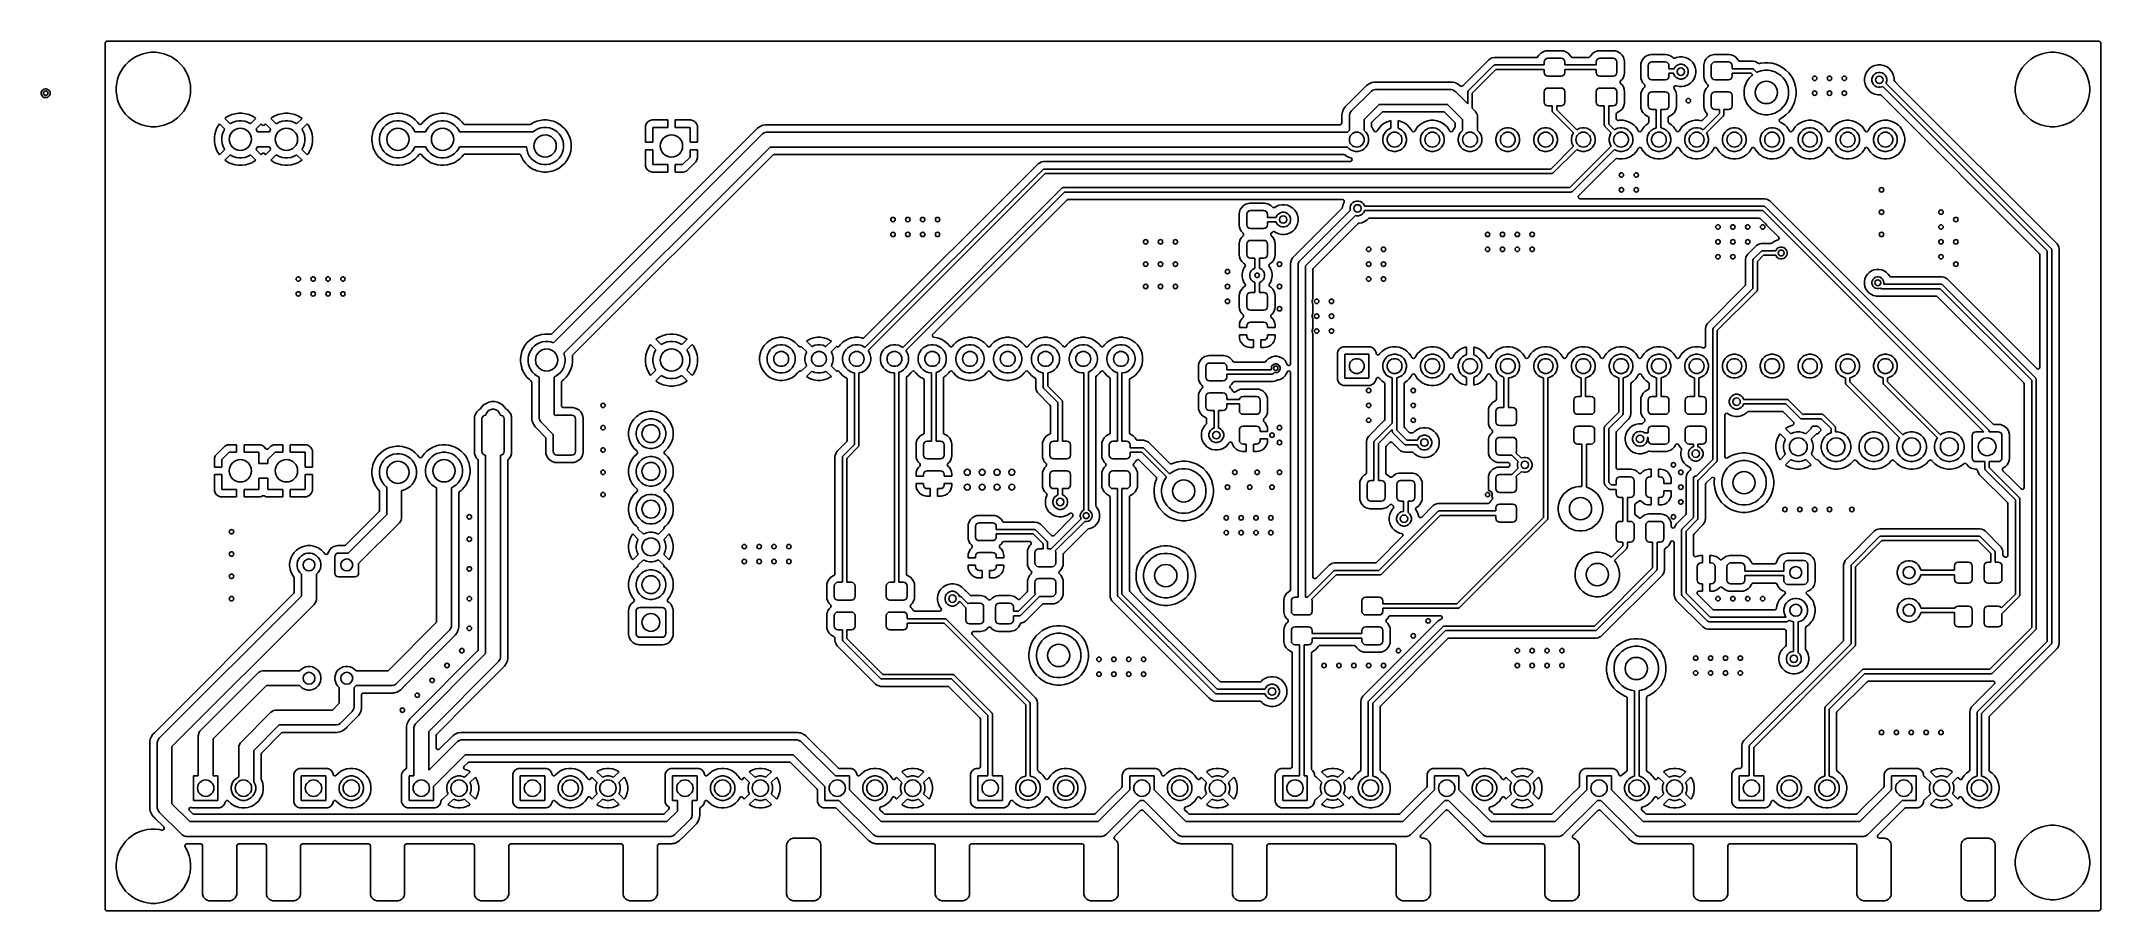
# Model space of a CAD drawing. Extents: x 103 to 241, y -131 to -73.
import ezdxf

# ---------------------------------------------------------------- set-up
doc = ezdxf.new("R2010")
doc.units = 0
doc.layers.add('BLACK', color=7, linetype='CONTINUOUS')

msp = doc.modelspace()

# ---------------------------------------------------------------- linework, layer by layer
at = {"layer": 'BLACK', "linetype": 'CONTINUOUS'}
for p, q in [((107.0005, -73.1245), (107.020185, -73.057461)), ((107.0005, -76.109568), (107.0005, -73.1245)), ((107.020185, -73.057461), (107.072989, -73.011706)), ((107.072989, -73.011706), (107.1245, -73.0005)), ((107.1245, -73.0005), (241.1255, -73.0005)), ((241.1255, -73.0005), (241.192539, -73.020185)), ((241.192539, -73.020185), (241.238294, -73.072989)), ((241.238294, -73.072989), (241.2495, -73.1245)), ((241.2495, -73.1245), (241.2495, -131.3755)), ((108.207476, -74.800753), (108.058053, -75.038557)), ((108.382583, -74.581175), (108.207476, -74.800753)), ((108.581175, -74.382583), (108.382583, -74.581175)), ((108.800753, -74.207476), (108.581175, -74.382583)), ((109.038557, -74.058053), (108.800753, -74.207476)), ((109.291588, -73.9362), (109.038557, -74.058053)), ((109.55667, -73.843443), (109.291588, -73.9362)), ((109.556682, -73.843439), (109.55667, -73.843443)), ((109.830487, -73.780945), (109.556682, -73.843439)), ((109.830505, -73.780942), (109.830487, -73.780945)), ((110.109568, -73.7495), (109.830505, -73.780942)), ((110.109575, -73.7495), (110.109568, -73.7495)), ((110.390425, -73.7495), (110.109575, -73.7495)), ((110.390431, -73.7495), (110.390425, -73.7495)), ((110.669494, -73.780942), (110.390431, -73.7495)), ((110.669512, -73.780945), (110.669494, -73.780942)), ((110.943317, -73.843439), (110.669512, -73.780945)), ((110.943329, -73.843443), (110.943317, -73.843439)), ((111.208411, -73.9362), (110.943329, -73.843443)), ((111.461442, -74.058053), (111.208411, -73.9362)), ((111.527404, -74.0995), (111.461442, -74.058053)), ((111.699248, -74.207477), (111.527404, -74.0995)), ((111.781239, -74.272863), (111.699248, -74.207477)), ((111.877963, -74.349998), (111.781239, -74.272863)), ((111.918825, -74.382584), (111.877963, -74.349998)), ((112.117416, -74.581175), (111.918825, -74.382584)), ((112.292523, -74.800752), (112.117416, -74.581175)), ((112.441945, -75.038555), (112.292523, -74.800752)), ((200.085326, -74.244726), (198.335168, -75.994884)), ((198.713936, -76.323932), (200.393934, -74.643934)), ((200.191874, -74.173534), (200.085326, -74.244726)), ((200.310255, -74.124499), (200.191874, -74.173534)), ((200.310261, -74.124497), (200.310255, -74.124499)), ((200.435929, -74.0995), (200.310261, -74.124497)), ((200.393934, -74.643934), (200.416665, -74.625279)), ((200.416665, -74.625279), (200.448339, -74.612159)), ((203.284362, -74.0995), (200.435929, -74.0995)), ((200.448339, -74.612159), (200.470736, -74.602882)), ((200.470736, -74.602882), (200.5, -74.6)), ((200.5, -74.6), (203.8, -74.6)), ((203.337953, -74.087321), (203.284362, -74.0995)), ((203.389901, -74.040597), (203.337953, -74.087321)), ((203.457289, -73.931342), (203.389901, -74.040597)), ((203.581342, -73.807289), (203.457289, -73.931342)), ((203.730663, -73.715187), (203.581342, -73.807289)), ((203.730668, -73.715185), (203.730663, -73.715187)), ((203.8972, -73.660001), (203.730668, -73.715185)), ((203.8, -74.4), (203.81903, -74.304329)), ((203.8, -74.6), (203.8, -74.4)), ((203.81903, -74.304329), (203.873223, -74.223223)), ((203.873223, -74.223223), (203.954329, -74.16903)), ((203.897203, -73.66), (203.8972, -73.660001)), ((203.99998, -73.649501), (203.897203, -73.66)), ((203.954329, -74.16903), (204.05, -74.15)), ((203.999998, -73.6495), (203.99998, -73.649501)), ((205.00001, -73.6495), (203.999998, -73.6495)), ((204.05, -74.15), (204.95, -74.15)), ((204.95, -74.15), (205.045671, -74.16903)), ((205.102795, -73.66), (205.00001, -73.6495)), ((205.045671, -74.16903), (205.126777, -74.223223)), ((205.102797, -73.660001), (205.102795, -73.66)), ((205.269334, -73.715186), (205.102797, -73.660001)), ((205.126777, -74.223223), (205.18097, -74.304329)), ((205.18097, -74.304329), (205.2, -74.4)), ((205.2, -74.4), (205.2, -74.6)), ((205.2, -74.6), (207.3, -74.6)), ((205.418656, -73.807288), (205.269334, -73.715186)), ((205.542712, -73.931344), (205.418656, -73.807288)), ((205.563586, -73.965187), (205.542712, -73.931344)), ((205.610099, -74.040597), (205.563586, -73.965187)), ((205.648599, -74.079815), (205.610099, -74.040597)), ((205.715638, -74.0995), (205.648599, -74.079815)), ((206.784362, -74.0995), (205.715638, -74.0995)), ((206.837953, -74.087321), (206.784362, -74.0995)), ((206.889901, -74.040597), (206.837953, -74.087321)), ((206.957289, -73.931342), (206.889901, -74.040597)), ((207.081342, -73.807289), (206.957289, -73.931342)), ((207.230663, -73.715187), (207.081342, -73.807289)), ((207.230668, -73.715185), (207.230663, -73.715187)), ((207.3972, -73.660001), (207.230668, -73.715185)), ((207.3, -74.4), (207.31903, -74.304329)), ((207.3, -74.6), (207.3, -74.4)), ((207.31903, -74.304329), (207.373223, -74.223223)), ((207.373223, -74.223223), (207.454329, -74.16903)), ((207.397203, -73.66), (207.3972, -73.660001)), ((207.49998, -73.649501), (207.397203, -73.66)), ((207.454329, -74.16903), (207.55, -74.15)), ((207.499998, -73.6495), (207.49998, -73.649501)), ((208.50001, -73.6495), (207.499998, -73.6495)), ((207.55, -74.15), (208.45, -74.15)), ((208.45, -74.15), (208.545671, -74.16903)), ((208.602795, -73.66), (208.50001, -73.6495)), ((208.545671, -74.16903), (208.626777, -74.223223)), ((208.602797, -73.660001), (208.602795, -73.66)), ((208.769334, -73.715186), (208.602797, -73.660001)), ((208.626777, -74.223223), (208.68097, -74.304329)), ((208.68097, -74.304329), (208.7, -74.4)), ((208.7, -74.4), (208.7, -75.1)), ((208.918656, -73.807288), (208.769334, -73.715186)), ((209.042712, -73.931344), (208.918656, -73.807288)), ((209.134814, -74.080666), (209.042712, -73.931344)), ((209.189999, -74.247203), (209.134814, -74.080666)), ((209.200499, -74.349992), (209.189999, -74.247203)), ((209.2005, -75.150009), (209.200499, -74.349992)), ((210.31, -74.497204), (210.2995, -74.599983)), ((210.2995, -74.599983), (210.2995, -75.400001)), ((210.310001, -74.497204), (210.31, -74.497204)), ((210.365186, -74.330666), (210.310001, -74.497203)), ((210.310001, -74.497203), (210.310001, -74.497204)), ((210.365187, -74.330663), (210.365186, -74.330666)), ((210.457289, -74.181342), (210.365187, -74.330663)), ((210.581342, -74.057289), (210.457289, -74.181342)), ((210.730663, -73.965187), (210.581342, -74.057289)), ((210.730668, -73.965185), (210.730663, -73.965187)), ((210.8972, -73.910001), (210.730668, -73.965185)), ((210.8, -74.65), (210.81903, -74.554329)), ((210.8, -75.35), (210.8, -74.65)), ((210.81903, -74.554329), (210.873223, -74.473223)), ((210.873223, -74.473223), (210.954329, -74.41903)), ((210.897203, -73.91), (210.8972, -73.910001)), ((210.99998, -73.899501), (210.897203, -73.91)), ((210.954329, -74.41903), (211.05, -74.4)), ((210.999998, -73.8995), (210.99998, -73.899501)), ((212.00001, -73.8995), (210.999998, -73.8995)), ((211.05, -74.4), (211.95, -74.4)), ((211.95, -74.4), (212.045671, -74.41903)), ((212.102795, -73.91), (212.00001, -73.8995)), ((212.045671, -74.41903), (212.126777, -74.473223)), ((212.102797, -73.910001), (212.102795, -73.91)), ((212.269334, -73.965186), (212.102797, -73.910001)), ((212.126777, -74.473223), (212.18097, -74.554329)), ((212.18097, -74.554329), (212.2, -74.65)), ((212.2, -74.65), (212.2, -74.85)), ((212.418656, -74.057288), (212.269334, -73.965186)), ((212.418657, -74.057289), (212.418656, -74.057288)), ((212.466544, -74.105176), (212.418657, -74.057289)), ((212.469728, -74.108249), (212.466544, -74.105176)), ((212.532207, -74.139525), (212.469728, -74.108249)), ((212.601676, -74.132057), (212.532207, -74.139525)), ((212.543059, -74.85), (212.603323, -74.745619)), ((212.708165, -74.087949), (212.601676, -74.132057)), ((212.603323, -74.745619), (212.695619, -74.653323)), ((212.695619, -74.653323), (212.808658, -74.58806)), ((212.70817, -74.087947), (212.708165, -74.087949)), ((212.901457, -74.0495), (212.70817, -74.087947)), ((212.808658, -74.58806), (212.934737, -74.554278)), ((212.901459, -74.0495), (212.901457, -74.0495)), ((213.098541, -74.0495), (212.901459, -74.0495)), ((212.934737, -74.554278), (213.065263, -74.554278)), ((213.065263, -74.554278), (213.191342, -74.58806)), ((213.098543, -74.0495), (213.098541, -74.0495)), ((213.291829, -74.087947), (213.098543, -74.0495)), ((213.191342, -74.58806), (213.304381, -74.653323)), ((213.291839, -74.08795), (213.291829, -74.087947)), ((213.473907, -74.163364), (213.291839, -74.08795)), ((213.304381, -74.653323), (213.396677, -74.745619)), ((213.396677, -74.745619), (213.46194, -74.858658)), ((213.47392, -74.163371), (213.473907, -74.163364)), ((213.637781, -74.27286), (213.47392, -74.163371)), ((213.637785, -74.272863), (213.637781, -74.27286)), ((213.777136, -74.412214), (213.637785, -74.272863)), ((213.777139, -74.412218), (213.777136, -74.412214)), ((213.886628, -74.576079), (213.777139, -74.412218)), ((213.886635, -74.576092), (213.886628, -74.576079)), ((213.912257, -74.63795), (213.886635, -74.576092)), ((213.962051, -74.758165), (213.912257, -74.63795)), ((213.962051, -74.758169), (213.962051, -74.758165)), ((213.962052, -74.75817), (213.962051, -74.758169)), ((214.0005, -74.951456), (213.962052, -74.75817)), ((214.56, -74.497204), (214.5495, -74.599983)), ((214.5495, -74.599983), (214.5495, -75.400001)), ((214.560001, -74.497204), (214.56, -74.497204)), ((214.615186, -74.330666), (214.560001, -74.497203)), ((214.560001, -74.497203), (214.560001, -74.497204)), ((214.615187, -74.330663), (214.615186, -74.330666)), ((214.707289, -74.181342), (214.615187, -74.330663)), ((214.831342, -74.057289), (214.707289, -74.181342)), ((214.980663, -73.965187), (214.831342, -74.057289)), ((214.980668, -73.965185), (214.980663, -73.965187)), ((215.1472, -73.910001), (214.980668, -73.965185)), ((215.05, -74.65), (215.06903, -74.554329)), ((215.05, -75.35), (215.05, -74.65)), ((215.06903, -74.554329), (215.123223, -74.473223)), ((215.123223, -74.473223), (215.204329, -74.41903)), ((215.147203, -73.91), (215.1472, -73.910001)), ((215.24998, -73.899501), (215.147203, -73.91)), ((215.204329, -74.41903), (215.3, -74.4)), ((215.249998, -73.8995), (215.24998, -73.899501)), ((216.25001, -73.8995), (215.249998, -73.8995)), ((215.3, -74.4), (216.2, -74.4)), ((216.2, -74.4), (216.295671, -74.41903)), ((216.352795, -73.91), (216.25001, -73.8995)), ((216.295671, -74.41903), (216.376777, -74.473223)), ((216.352797, -73.910001), (216.352795, -73.91)), ((216.519334, -73.965186), (216.352797, -73.910001)), ((216.376777, -74.473223), (216.43097, -74.554329)), ((216.43097, -74.554329), (216.45, -74.65)), ((216.45, -74.65), (216.45, -74.85)), ((216.668656, -74.057288), (216.519334, -73.965186)), ((216.792712, -74.181344), (216.668656, -74.057288)), ((216.849161, -74.272863), (216.792712, -74.181344)), ((216.860099, -74.290597), (216.849161, -74.272863)), ((216.898599, -74.329815), (216.860099, -74.290597)), ((216.965638, -74.3495), (216.898599, -74.329815)), ((217.864069, -74.3495), (216.965638, -74.3495)), ((217.864071, -74.3495), (217.864069, -74.3495)), ((217.989738, -74.374497), (217.864071, -74.3495)), ((217.989744, -74.374499), (217.989738, -74.374497)), ((218.080805, -74.412218), (217.989744, -74.374499)), ((218.108127, -74.423535), (218.080805, -74.412218)), ((218.197492, -74.483246), (218.108127, -74.423535)), ((218.228622, -74.498254), (218.197492, -74.483246)), ((218.298472, -74.499917), (218.228622, -74.498254)), ((218.358877, -74.483732), (218.298472, -74.499917)), ((218.358884, -74.48373), (218.358877, -74.483732)), ((218.371402, -74.482081), (218.358884, -74.48373)), ((218.618872, -74.4495), (218.371402, -74.482081)), ((218.61888, -74.4495), (218.618872, -74.4495)), ((218.88112, -74.4495), (218.61888, -74.4495)), ((218.881127, -74.4495), (218.88112, -74.4495)), ((219.083339, -74.476123), (218.881127, -74.4495)), ((219.141116, -74.48373), (219.083339, -74.476123)), ((219.394419, -74.551602), (219.141116, -74.48373)), ((219.394421, -74.551603), (219.394419, -74.551602)), ((219.394428, -74.551605), (219.394421, -74.551603)), ((219.63669, -74.651953), (219.394428, -74.551605)), ((219.6367, -74.651958), (219.63669, -74.651953)), ((219.863803, -74.783075), (219.6367, -74.651958)), ((220.071851, -74.942718), (219.863803, -74.783075)), ((225.876079, -74.713371), (225.712218, -74.82286)), ((225.876092, -74.713364), (225.876079, -74.713371)), ((226.05816, -74.63795), (225.876092, -74.713364)), ((226.05817, -74.637947), (226.05816, -74.63795)), ((226.251457, -74.5995), (226.05817, -74.637947)), ((226.251459, -74.5995), (226.251457, -74.5995)), ((226.448541, -74.5995), (226.251459, -74.5995)), ((226.448543, -74.5995), (226.448541, -74.5995)), ((226.641829, -74.637947), (226.448543, -74.5995)), ((226.641839, -74.63795), (226.641829, -74.637947)), ((226.823907, -74.713364), (226.641839, -74.63795)), ((226.82392, -74.713371), (226.823907, -74.713364)), ((226.987781, -74.82286), (226.82392, -74.713371)), ((235.957476, -74.800753), (235.808053, -75.038557)), ((236.132583, -74.581175), (235.957476, -74.800753)), ((236.331175, -74.382583), (236.132583, -74.581175)), ((236.550753, -74.207476), (236.331175, -74.382583)), ((236.788557, -74.058053), (236.550753, -74.207476)), ((237.041588, -73.9362), (236.788557, -74.058053)), ((237.30667, -73.843443), (237.041588, -73.9362)), ((237.306682, -73.843439), (237.30667, -73.843443)), ((237.580487, -73.780945), (237.306682, -73.843439)), ((237.580505, -73.780942), (237.580487, -73.780945)), ((237.859568, -73.7495), (237.580505, -73.780942)), ((237.859575, -73.7495), (237.859568, -73.7495)), ((238.140425, -73.7495), (237.859575, -73.7495)), ((238.140431, -73.7495), (238.140425, -73.7495)), ((238.419494, -73.780942), (238.140431, -73.7495)), ((238.419512, -73.780945), (238.419494, -73.780942)), ((238.693317, -73.843439), (238.419512, -73.780945)), ((238.693329, -73.843443), (238.693317, -73.843439)), ((238.958411, -73.9362), (238.693329, -73.843443)), ((239.211442, -74.058053), (238.958411, -73.9362)), ((239.277404, -74.0995), (239.211442, -74.058053)), ((239.449248, -74.207477), (239.277404, -74.0995)), ((239.531239, -74.272863), (239.449248, -74.207477)), ((239.627963, -74.349998), (239.531239, -74.272863)), ((239.668825, -74.382584), (239.627963, -74.349998)), ((239.867416, -74.581175), (239.668825, -74.382584)), ((240.042523, -74.800752), (239.867416, -74.581175)), ((240.191945, -75.038555), (240.042523, -74.800752)), ((107.0005, -79.485305), (107.0005, -76.109568)), ((107.780942, -75.830505), (107.7495, -76.109568)), ((107.7495, -76.109568), (107.7495, -76.390431)), ((107.780945, -75.830487), (107.780942, -75.830505)), ((107.843439, -75.556682), (107.780945, -75.830487)), ((107.843443, -75.55667), (107.843439, -75.556682)), ((107.9362, -75.291588), (107.843443, -75.55667)), ((108.058053, -75.038557), (107.9362, -75.291588)), ((112.563801, -75.291592), (112.441945, -75.038555)), ((112.633465, -75.49068), (112.563801, -75.291592)), ((112.637704, -75.502796), (112.633465, -75.49068)), ((112.65656, -75.556682), (112.637704, -75.502796)), ((112.709951, -75.790606), (112.65656, -75.556682)), ((112.719054, -75.830487), (112.709951, -75.790606)), ((112.719057, -75.830505), (112.719054, -75.830487)), ((112.739225, -76.009506), (112.719057, -75.830505)), ((112.7505, -76.109575), (112.739225, -76.009506)), ((112.7505, -76.390425), (112.7505, -76.109575)), ((191.722858, -76.112221), (190.562223, -77.272856)), ((191.722861, -76.112218), (191.722858, -76.112221)), ((191.826403, -76.008676), (191.722861, -76.112218)), ((191.862219, -75.972859), (191.826403, -76.008676)), ((192.026079, -75.863371), (191.862219, -75.972859)), ((192.026088, -75.863366), (192.026079, -75.863371)), ((192.169135, -75.804115), (192.026088, -75.863366)), ((192.169138, -75.804114), (192.169135, -75.804115)), ((192.177864, -75.8005), (192.169138, -75.804114)), ((192.208164, -75.787949), (192.177864, -75.8005)), ((192.347386, -75.760256), (192.208164, -75.787949)), ((192.366104, -75.756532), (192.347386, -75.760256)), ((192.401458, -75.7495), (192.366104, -75.756532)), ((192.401459, -75.7495), (192.401458, -75.7495)), ((197.598541, -75.7495), (192.401459, -75.7495)), ((197.598542, -75.7495), (197.598541, -75.7495)), ((197.619718, -75.753712), (197.598542, -75.7495)), ((197.652614, -75.760256), (197.619718, -75.753712)), ((197.791836, -75.787949), (197.652614, -75.760256)), ((197.822136, -75.8005), (197.791836, -75.787949)), ((197.830859, -75.804113), (197.822136, -75.8005)), ((197.830866, -75.804115), (197.830859, -75.804113)), ((197.973907, -75.863364), (197.830866, -75.804115)), ((197.97392, -75.863371), (197.973907, -75.863364)), ((198.137781, -75.97286), (197.97392, -75.863371)), ((198.137785, -75.972863), (198.137781, -75.97286)), ((198.159806, -75.994884), (198.137785, -75.972863)), ((198.204153, -76.023385), (198.159806, -75.994884)), ((198.273845, -76.028369), (198.204153, -76.023385)), ((198.335168, -75.994884), (198.273845, -76.028369)), ((200.562132, -74.9), (198.970002, -76.49213)), ((203.8, -74.9), (200.562132, -74.9)), ((203.8, -75.1), (203.8, -74.9)), ((203.81903, -75.195671), (203.8, -75.1)), ((203.873223, -75.276777), (203.81903, -75.195671)), ((203.954329, -75.33097), (203.873223, -75.276777)), ((203.873223, -76.223223), (203.954329, -76.16903)), ((204.05, -75.35), (203.954329, -75.33097)), ((203.954329, -76.16903), (204.05, -76.15)), ((204.95, -75.35), (204.05, -75.35)), ((204.05, -76.15), (204.95, -76.15)), ((205.045671, -75.33097), (204.95, -75.35)), ((204.95, -76.15), (205.045671, -76.16903)), ((205.126777, -75.276777), (205.045671, -75.33097)), ((205.045671, -76.16903), (205.126777, -76.223223)), ((205.18097, -75.195671), (205.126777, -75.276777)), ((205.2, -75.1), (205.18097, -75.195671)), ((207.3, -74.9), (205.2, -74.9)), ((205.2, -74.9), (205.2, -75.1)), ((207.3, -75.1), (207.3, -74.9)), ((207.31903, -75.195671), (207.3, -75.1)), ((207.373223, -75.276777), (207.31903, -75.195671)), ((207.454329, -75.33097), (207.373223, -75.276777)), ((207.373223, -76.223223), (207.454329, -76.16903)), ((207.55, -75.35), (207.454329, -75.33097)), ((207.454329, -76.16903), (207.55, -76.15)), ((208.45, -75.35), (207.55, -75.35)), ((207.55, -76.15), (208.45, -76.15)), ((208.545671, -75.33097), (208.45, -75.35)), ((208.45, -76.15), (208.545671, -76.16903)), ((208.626777, -75.276777), (208.545671, -75.33097)), ((208.545671, -76.16903), (208.626777, -76.223223)), ((208.68097, -75.195671), (208.626777, -75.276777)), ((208.7, -75.1), (208.68097, -75.195671)), ((208.915564, -75.776358), (208.920548, -75.706666)), ((208.949049, -75.837681), (208.915564, -75.776358)), ((208.920548, -75.706666), (208.949049, -75.662319)), ((208.949049, -75.662319), (208.982177, -75.629191)), ((209.042712, -75.931344), (208.949049, -75.837681)), ((208.982177, -75.629191), (209.042712, -75.568656)), ((209.042712, -75.568656), (209.134814, -75.419334)), ((209.134814, -76.080666), (209.042712, -75.931344)), ((209.134814, -75.419334), (209.189999, -75.252797)), ((209.186877, -76.237781), (209.134814, -76.080666)), ((209.189999, -75.252797), (209.2005, -75.150009)), ((210.2995, -75.400001), (210.299501, -75.400019)), ((210.299501, -75.400019), (210.31, -75.502796)), ((210.31, -75.502796), (210.310001, -75.502799)), ((210.310001, -75.502799), (210.365185, -75.669331)), ((210.365185, -75.669331), (210.365187, -75.669336)), ((210.365187, -75.669336), (210.383201, -75.698541)), ((210.457289, -76.181342), (210.365187, -76.330663)), ((210.383201, -75.698541), (210.450276, -75.807288)), ((210.450276, -75.807288), (210.457289, -75.818657)), ((210.457289, -75.818657), (210.550951, -75.912319)), ((210.550951, -76.087681), (210.457289, -76.181342)), ((210.550951, -75.912319), (210.584436, -75.973642)), ((210.579452, -76.043334), (210.550951, -76.087681)), ((210.584436, -75.973642), (210.579452, -76.043334)), ((210.81903, -75.445671), (210.8, -75.35)), ((210.873223, -75.526777), (210.81903, -75.445671)), ((210.954329, -75.58097), (210.873223, -75.526777)), ((211.05, -75.6), (210.954329, -75.58097)), ((211.95, -75.6), (211.05, -75.6)), ((212.045671, -75.58097), (211.95, -75.6)), ((212.126777, -75.526777), (212.045671, -75.58097)), ((212.18097, -75.445671), (212.126777, -75.526777)), ((212.2, -75.35), (212.18097, -75.445671)), ((212.2, -74.85), (212.543059, -74.85)), ((212.513586, -75.15), (212.2, -75.15)), ((212.2, -75.15), (212.2, -75.35)), ((212.53806, -75.241342), (212.513586, -75.15)), ((212.528582, -76.120939), (212.549505, -76.054275)), ((212.547022, -76.188331), (212.528582, -76.120939)), ((212.603323, -75.354381), (212.53806, -75.241342)), ((212.627548, -76.318886), (212.547022, -76.188331)), ((212.549505, -76.054275), (212.603147, -76.009506)), ((212.603147, -76.009506), (212.672478, -76.000845)), ((212.695619, -75.446677), (212.603323, -75.354381)), ((212.672478, -76.000845), (212.700014, -76.008675)), ((212.808658, -75.51194), (212.695619, -75.446677)), ((212.700014, -76.008675), (212.708165, -76.012051)), ((212.708165, -76.012051), (212.708169, -76.012051)), ((212.708169, -76.012051), (212.70817, -76.012052)), ((212.70817, -76.012052), (212.901456, -76.0505)), ((212.934737, -75.545722), (212.808658, -75.51194)), ((212.901456, -76.0505), (212.901459, -76.0505)), ((212.901459, -76.0505), (213.098543, -76.0505)), ((213.065263, -75.545722), (212.934737, -75.545722)), ((213.191342, -75.51194), (213.065263, -75.545722)), ((213.098543, -76.0505), (213.234856, -76.023385)), ((213.304381, -75.446677), (213.191342, -75.51194)), ((213.234856, -76.023385), (213.291835, -76.012051)), ((213.291835, -76.012051), (213.432655, -75.953721)), ((213.396677, -75.354381), (213.304381, -75.446677)), ((213.46194, -75.241342), (213.396677, -75.354381)), ((213.432655, -75.953721), (213.473907, -75.936635)), ((213.46194, -74.858658), (213.495722, -74.984737)), ((213.495722, -75.115263), (213.46194, -75.241342)), ((213.473907, -75.936634), (213.473914, -75.936632)), ((213.473907, -75.936635), (213.473907, -75.936634)), ((213.473914, -75.936632), (213.637782, -75.827139)), ((213.495722, -74.984737), (213.495722, -75.115263)), ((213.637782, -75.827139), (213.777139, -75.687782)), ((213.777139, -75.687782), (213.886632, -75.523914)), ((213.886632, -75.523914), (213.962051, -75.341835)), ((213.962051, -75.341835), (214.0005, -75.148541)), ((214.0005, -74.951459), (214.0005, -74.951456)), ((214.0005, -75.148541), (214.0005, -74.951459)), ((214.5495, -75.400001), (214.549501, -75.400019)), ((214.549501, -75.400019), (214.56, -75.502796)), ((214.56, -75.502796), (214.560001, -75.502799)), ((214.560001, -75.502799), (214.615185, -75.669331)), ((214.615185, -75.669331), (214.615187, -75.669336)), ((214.615187, -75.669336), (214.633201, -75.698541)), ((214.707289, -76.181342), (214.615187, -76.330663)), ((214.633201, -75.698541), (214.700276, -75.807288)), ((214.700276, -75.807288), (214.707289, -75.818657)), ((214.707289, -75.818657), (214.800951, -75.912319)), ((214.800951, -76.087681), (214.707289, -76.181342)), ((214.800951, -75.912319), (214.834436, -75.973642)), ((214.829452, -76.043334), (214.800951, -76.087681)), ((214.834436, -75.973642), (214.829452, -76.043334)), ((215.06903, -75.445671), (215.05, -75.35)), ((215.123223, -75.526777), (215.06903, -75.445671)), ((215.204329, -75.58097), (215.123223, -75.526777)), ((215.3, -75.6), (215.204329, -75.58097)), ((216.2, -75.6), (215.3, -75.6)), ((216.295671, -75.58097), (216.2, -75.6)), ((216.376777, -75.526777), (216.295671, -75.58097)), ((216.43097, -75.445671), (216.376777, -75.526777)), ((216.45, -75.35), (216.43097, -75.445671)), ((216.45, -74.85), (217.8, -74.85)), ((217.737868, -75.15), (216.45, -75.15)), ((216.45, -75.15), (216.45, -75.35)), ((217.254624, -76.332311), (217.291445, -76.099832)), ((217.291445, -76.099832), (217.364181, -75.875975)), ((217.364181, -75.875975), (217.47104, -75.666252)), ((217.47104, -75.666252), (217.609391, -75.475828)), ((217.609391, -75.475828), (217.775828, -75.309391)), ((217.846159, -75.258291), (217.737868, -75.15)), ((217.775828, -75.309391), (217.846159, -75.258291)), ((217.8, -74.85), (217.829264, -74.852882)), ((217.829264, -74.852882), (217.843208, -74.858658)), ((217.843208, -74.858658), (217.883335, -74.875279)), ((217.883335, -74.875279), (217.906066, -74.893934)), ((217.906066, -74.893934), (218.109952, -75.09782)), ((218.109952, -75.09782), (218.175975, -75.064181)), ((218.175975, -75.064181), (218.399832, -74.991445)), ((218.399832, -74.991445), (218.632311, -74.954624)), ((218.632311, -74.954624), (218.867689, -74.954624)), ((218.867689, -74.954624), (219.100168, -74.991445)), ((219.100168, -74.991445), (219.324025, -75.064181)), ((219.324025, -75.064181), (219.533748, -75.17104)), ((219.533748, -75.17104), (219.724172, -75.309391)), ((219.724172, -75.309391), (219.890609, -75.475828)), ((219.890609, -75.475828), (220.02896, -75.666252)), ((220.02896, -75.666252), (220.135819, -75.875975)), ((220.07186, -74.942726), (220.071851, -74.942718)), ((220.257274, -75.12814), (220.07186, -74.942726)), ((220.135819, -75.875975), (220.208555, -76.099832)), ((220.208555, -76.099832), (220.245376, -76.332311)), ((220.257281, -75.128148), (220.257274, -75.12814)), ((220.416924, -75.336196), (220.257281, -75.128148)), ((220.548041, -75.563299), (220.416924, -75.336196)), ((220.548046, -75.563309), (220.548041, -75.563299)), ((220.647791, -75.804115), (220.548046, -75.563309)), ((220.648398, -75.805581), (220.647791, -75.804115)), ((220.71627, -76.058884), (220.648398, -75.805581)), ((220.7505, -76.31888), (220.71627, -76.058884)), ((225.3495, -75.698543), (225.349499, -75.698543)), ((225.349499, -75.698543), (225.387947, -75.891829)), ((225.387947, -75.30817), (225.3495, -75.501456)), ((225.3495, -75.501456), (225.3495, -75.501459)), ((225.3495, -75.501459), (225.3495, -75.698541)), ((225.3495, -75.698541), (225.3495, -75.698543)), ((225.38795, -75.30816), (225.387947, -75.30817)), ((225.387947, -75.891829), (225.38795, -75.891839)), ((225.463364, -75.126092), (225.38795, -75.30816)), ((225.38795, -75.891839), (225.463364, -76.073907)), ((225.463371, -75.126079), (225.463364, -75.126092)), ((225.463364, -76.073907), (225.463371, -76.07392)), ((225.57286, -74.962218), (225.463371, -75.126079)), ((225.463371, -76.07392), (225.57286, -76.237781)), ((225.572863, -74.962214), (225.57286, -74.962218)), ((225.712214, -74.822863), (225.572863, -74.962214)), ((225.712218, -74.82286), (225.712214, -74.822863)), ((225.854278, -75.534737), (225.88806, -75.408658)), ((225.854278, -75.665263), (225.854278, -75.534737)), ((225.88806, -75.791342), (225.854278, -75.665263)), ((225.88806, -75.408658), (225.953323, -75.295619)), ((225.953323, -75.904381), (225.88806, -75.791342)), ((225.953323, -75.295619), (226.045619, -75.203323)), ((226.045619, -75.996677), (225.953323, -75.904381)), ((226.045619, -75.203323), (226.158658, -75.13806)), ((226.158658, -76.06194), (226.045619, -75.996677)), ((226.158658, -75.13806), (226.284737, -75.104278)), ((226.284737, -76.095722), (226.158658, -76.06194)), ((226.284737, -75.104278), (226.415263, -75.104278)), ((226.415263, -76.095722), (226.284737, -76.095722)), ((226.415263, -75.104278), (226.541342, -75.13806)), ((226.541342, -76.06194), (226.415263, -76.095722)), ((226.541342, -75.13806), (226.654381, -75.203323)), ((226.578407, -76.040539), (226.541342, -76.06194)), ((237.65, -87.112132), (226.578407, -76.040539)), ((226.654381, -75.203323), (226.746677, -75.295619)), ((226.746677, -75.295619), (226.81194, -75.408658)), ((226.81194, -75.791342), (226.790539, -75.828407)), ((226.790539, -75.828407), (237.906066, -86.943934)), ((226.81194, -75.408658), (226.845722, -75.534737)), ((226.845722, -75.665263), (226.81194, -75.791342)), ((226.845722, -75.534737), (226.845722, -75.665263)), ((226.987785, -74.822863), (226.987781, -74.82286)), ((227.127136, -74.962214), (226.987785, -74.822863)), ((227.127139, -74.962218), (227.127136, -74.962214)), ((227.236628, -75.126079), (227.127139, -74.962218)), ((227.236635, -75.126092), (227.236628, -75.126079)), ((227.289116, -75.252795), (227.236635, -75.126092)), ((227.312051, -75.308165), (227.289116, -75.252795)), ((227.312051, -75.308169), (227.312051, -75.308165)), ((227.312052, -75.30817), (227.312051, -75.308169)), ((227.3505, -75.501456), (227.312052, -75.30817)), ((227.3505, -75.629191), (227.3505, -75.501456)), ((227.353334, -75.655549), (227.3505, -75.629191)), ((227.386819, -75.716872), (227.353334, -75.655549)), ((227.779515, -76.109568), (227.386819, -75.716872)), ((238.305271, -86.635324), (227.779515, -76.109568)), ((235.530942, -75.830505), (235.4995, -76.109568)), ((235.4995, -76.109568), (235.4995, -76.390431)), ((235.530945, -75.830487), (235.530942, -75.830505)), ((235.593439, -75.556682), (235.530945, -75.830487)), ((235.593443, -75.55667), (235.593439, -75.556682)), ((235.6862, -75.291588), (235.593443, -75.55667)), ((235.808053, -75.038557), (235.6862, -75.291588)), ((240.313801, -75.291592), (240.191945, -75.038555)), ((240.383465, -75.49068), (240.313801, -75.291592)), ((240.387704, -75.502796), (240.383465, -75.49068)), ((240.40656, -75.556682), (240.387704, -75.502796)), ((240.459951, -75.790606), (240.40656, -75.556682)), ((240.469054, -75.830487), (240.459951, -75.790606)), ((240.469057, -75.830505), (240.469054, -75.830487)), ((240.489225, -76.009506), (240.469057, -75.830505)), ((240.5005, -76.109575), (240.489225, -76.009506)), ((240.5005, -76.390425), (240.5005, -76.109575)), ((102.702567, -76.460842), (102.722836, -76.385195)), ((102.702567, -76.539158), (102.702567, -76.460842)), ((102.722836, -76.614805), (102.702567, -76.539158)), ((102.722836, -76.385195), (102.761994, -76.317372)), ((102.761994, -76.682628), (102.722836, -76.614805)), ((102.761994, -76.317372), (102.817372, -76.261994)), ((102.817372, -76.738006), (102.761994, -76.682628)), ((102.817372, -76.261994), (102.885195, -76.222836)), ((102.885195, -76.777164), (102.817372, -76.738006)), ((102.885195, -76.222836), (102.960842, -76.202567)), ((102.960842, -76.797433), (102.885195, -76.777164)), ((102.960842, -76.202567), (103.039158, -76.202567)), ((103.039158, -76.797433), (102.960842, -76.797433)), ((103.039158, -76.202567), (103.114805, -76.222836)), ((103.114805, -76.777164), (103.039158, -76.797433)), ((103.114805, -76.222836), (103.182628, -76.261994)), ((103.182628, -76.738006), (103.114805, -76.777164)), ((103.182628, -76.261994), (103.238006, -76.317372)), ((103.238006, -76.682628), (103.182628, -76.738006)), ((103.238006, -76.317372), (103.277164, -76.385195)), ((103.277164, -76.614805), (103.238006, -76.682628)), ((103.277164, -76.385195), (103.297433, -76.460842)), ((103.297433, -76.539158), (103.277164, -76.614805)), ((103.297433, -76.460842), (103.297433, -76.539158)), ((107.7495, -76.390431), (107.780942, -76.669494)), ((107.780942, -76.669494), (107.780945, -76.669512)), ((107.780945, -76.669512), (107.843439, -76.943317)), ((107.843439, -76.943317), (107.843443, -76.943329)), ((107.843443, -76.943329), (107.9362, -77.208411)), ((107.9362, -77.208411), (108.058053, -77.461442)), ((108.058053, -77.461442), (108.10021, -77.528534)), ((108.10021, -77.528534), (108.207477, -77.699248)), ((112.292523, -77.699248), (112.441945, -77.461445)), ((112.441945, -77.461445), (112.563801, -77.208408)), ((112.563801, -77.208408), (112.65656, -76.943318)), ((112.65656, -76.943318), (112.719055, -76.669509)), ((112.719055, -76.669509), (112.719775, -76.663125)), ((112.719775, -76.663125), (112.73966, -76.486632)), ((112.73966, -76.486632), (112.7505, -76.390425)), ((190.313366, -77.57609), (190.262354, -77.699248)), ((190.313373, -77.576077), (190.313366, -77.57609)), ((190.422861, -77.412217), (190.313373, -77.576077)), ((190.5019, -77.333179), (190.422861, -77.412217)), ((190.56222, -77.272859), (190.5019, -77.333179)), ((190.562223, -77.272856), (190.56222, -77.272859)), ((190.846449, -77.696445), (192.146447, -76.396446)), ((192.707107, -77.25), (191.700002, -78.257104)), ((192.146447, -76.396446), (192.195603, -76.353338)), ((192.195603, -76.353338), (192.195619, -76.353323)), ((192.195619, -76.353323), (192.308658, -76.28806)), ((192.308658, -76.28806), (192.32799, -76.28288)), ((192.32799, -76.28288), (192.434737, -76.254277)), ((192.434737, -76.254277), (192.434752, -76.254277)), ((192.434752, -76.254277), (192.5, -76.25)), ((192.5, -76.25), (197.5, -76.25)), ((197.292894, -77.25), (192.707107, -77.25)), ((198.320002, -78.277108), (197.292894, -77.25)), ((197.5, -76.25), (197.565248, -76.254277)), ((197.565248, -76.254277), (197.565263, -76.254277)), ((197.565263, -76.254277), (197.67201, -76.28288)), ((197.67201, -76.28288), (197.691342, -76.28806)), ((197.691342, -76.28806), (197.804381, -76.353323)), ((197.804381, -76.353323), (197.804396, -76.353338)), ((197.804396, -76.353338), (197.853553, -76.396447)), ((197.853553, -76.396447), (198.670002, -77.212895)), ((198.670002, -76.429998), (198.672884, -76.400734)), ((198.670002, -77.212895), (198.670002, -76.429998)), ((198.672884, -76.400734), (198.692522, -76.353324)), ((198.692522, -76.353324), (198.695281, -76.346663)), ((198.695281, -76.346663), (198.713936, -76.323932)), ((198.970002, -76.49213), (198.970002, -77.512895)), ((198.970002, -77.512895), (199.173556, -77.716449)), ((203.8, -76.4), (203.81903, -76.304329)), ((203.8, -77.1), (203.8, -76.4)), ((203.81903, -77.195671), (203.8, -77.1)), ((203.81903, -76.304329), (203.873223, -76.223223)), ((203.873223, -77.276777), (203.81903, -77.195671)), ((203.954329, -77.33097), (203.873223, -77.276777)), ((204.05, -77.35), (203.954329, -77.33097)), ((204.35, -77.35), (204.05, -77.35)), ((204.35, -77.680004), (204.35, -77.35)), ((204.95, -77.35), (204.65, -77.35)), ((204.65, -77.35), (204.65, -77.617872)), ((205.045671, -77.33097), (204.95, -77.35)), ((205.126777, -77.276777), (205.045671, -77.33097)), ((205.126777, -76.223223), (205.18097, -76.304329)), ((205.18097, -77.195671), (205.126777, -77.276777)), ((205.18097, -76.304329), (205.2, -76.4)), ((205.2, -77.1), (205.18097, -77.195671)), ((205.2, -76.4), (205.2, -77.1)), ((207.3, -76.4), (207.31903, -76.304329)), ((207.3, -77.1), (207.3, -76.4)), ((207.31903, -77.195671), (207.3, -77.1)), ((207.31903, -76.304329), (207.373223, -76.223223)), ((207.373223, -77.276777), (207.31903, -77.195671)), ((207.454329, -77.33097), (207.373223, -77.276777)), ((207.55, -77.35), (207.454329, -77.33097)), ((207.85, -77.35), (207.55, -77.35)), ((207.85, -78.640001), (207.85, -77.35)), ((208.45, -77.35), (208.15, -77.35)), ((208.15, -77.35), (208.15, -78.577869)), ((208.545671, -77.33097), (208.45, -77.35)), ((208.626777, -77.276777), (208.545671, -77.33097)), ((208.626777, -76.223223), (208.68097, -76.304329)), ((208.68097, -77.195671), (208.626777, -77.276777)), ((208.68097, -76.304329), (208.7, -76.4)), ((208.7, -77.1), (208.68097, -77.195671)), ((208.7, -76.4), (208.7, -77.1)), ((208.918656, -77.692712), (209.042712, -77.568656)), ((209.042712, -77.568656), (209.134814, -77.419334)), ((209.134814, -77.419334), (209.189999, -77.252797)), ((209.189998, -76.2472), (209.186877, -76.237781)), ((209.189999, -76.247203), (209.189998, -76.2472)), ((209.197321, -76.318886), (209.189999, -76.247203)), ((209.189999, -77.252797), (209.2005, -77.150009)), ((209.200499, -76.349992), (209.197321, -76.318886)), ((209.2005, -77.150009), (209.200499, -76.349992)), ((210.31, -76.497204), (210.2995, -76.599983)), ((210.2995, -76.599983), (210.2995, -77.400001)), ((210.2995, -77.400001), (210.299501, -77.400019)), ((210.299501, -77.400019), (210.31, -77.502796)), ((210.310001, -76.497204), (210.31, -76.497204)), ((210.31, -77.502796), (210.310001, -77.502799)), ((210.365186, -76.330666), (210.310001, -76.497203)), ((210.310001, -76.497203), (210.310001, -76.497204)), ((210.310001, -77.502799), (210.365185, -77.669331)), ((210.365187, -76.330663), (210.365186, -76.330666)), ((210.8, -76.65), (210.81903, -76.554329)), ((210.8, -77.35), (210.8, -76.65)), ((210.81903, -77.445671), (210.8, -77.35)), ((210.81903, -76.554329), (210.873223, -76.473223)), ((210.873223, -77.526777), (210.81903, -77.445671)), ((210.873223, -76.473223), (210.954329, -76.41903)), ((210.954329, -77.58097), (210.873223, -77.526777)), ((210.954329, -76.41903), (211.05, -76.4)), ((211.05, -77.6), (210.954329, -77.58097)), ((211.05, -76.4), (211.95, -76.4)), ((211.95, -76.4), (212.045671, -76.41903)), ((212.045671, -77.58097), (211.95, -77.6)), ((212.045671, -76.41903), (212.126777, -76.473223)), ((212.126777, -77.526777), (212.045671, -77.58097)), ((212.126777, -76.473223), (212.18097, -76.554329)), ((212.18097, -77.445671), (212.126777, -77.526777)), ((212.18097, -76.554329), (212.2, -76.65)), ((212.2, -77.35), (212.18097, -77.445671)), ((212.2, -76.65), (212.2, -77.35)), ((212.634814, -76.330666), (212.627548, -76.318886)), ((212.654618, -76.390431), (212.634814, -76.330666)), ((212.634814, -77.669334), (212.689999, -77.502797)), ((212.689998, -76.4972), (212.654618, -76.390431)), ((212.689999, -76.497203), (212.689998, -76.4972)), ((212.69857, -76.581113), (212.689999, -76.497203)), ((212.689999, -77.502797), (212.7005, -77.400009)), ((212.700499, -76.599992), (212.69857, -76.581113)), ((212.7005, -77.400009), (212.700499, -76.599992)), ((214.56, -76.497204), (214.5495, -76.599983)), ((214.5495, -76.599983), (214.5495, -77.400001)), ((214.5495, -77.400001), (214.549501, -77.400019)), ((214.549501, -77.400019), (214.56, -77.502796)), ((214.560001, -76.497204), (214.56, -76.497204)), ((214.56, -77.502796), (214.560001, -77.502799)), ((214.615186, -76.330666), (214.560001, -76.497203)), ((214.560001, -76.497203), (214.560001, -76.497204)), ((214.560001, -77.502799), (214.615185, -77.669331)), ((214.615187, -76.330663), (214.615186, -76.330666)), ((215.05, -76.65), (215.06903, -76.554329)), ((215.05, -77.35), (215.05, -76.65)), ((215.06903, -77.445671), (215.05, -77.35)), ((215.06903, -76.554329), (215.123223, -76.473223)), ((215.123223, -77.526777), (215.06903, -77.445671)), ((215.123223, -76.473223), (215.204329, -76.41903)), ((215.204329, -77.58097), (215.123223, -77.526777)), ((215.204329, -76.41903), (215.3, -76.4)), ((215.3, -77.6), (215.204329, -77.58097)), ((215.3, -76.4), (216.2, -76.4)), ((216.2, -76.4), (216.295671, -76.41903)), ((216.295671, -77.58097), (216.2, -77.6)), ((216.295671, -76.41903), (216.376777, -76.473223)), ((216.376777, -77.526777), (216.295671, -77.58097)), ((216.376777, -76.473223), (216.43097, -76.554329)), ((216.43097, -77.445671), (216.376777, -77.526777)), ((216.43097, -76.554329), (216.45, -76.65)), ((216.45, -77.35), (216.43097, -77.445671)), ((216.45, -76.65), (216.45, -77.35)), ((217.254624, -76.567689), (217.254624, -76.332311)), ((217.291445, -76.800168), (217.254624, -76.567689)), ((217.364181, -77.024025), (217.291445, -76.800168)), ((217.47104, -77.233748), (217.364181, -77.024025)), ((217.609391, -77.424172), (217.47104, -77.233748)), ((217.775828, -77.590609), (217.609391, -77.424172)), ((219.890609, -77.424172), (219.724172, -77.590609)), ((220.02896, -77.233748), (219.890609, -77.424172)), ((220.135819, -77.024025), (220.02896, -77.233748)), ((220.208555, -76.800168), (220.135819, -77.024025)), ((220.245376, -76.567689), (220.208555, -76.800168)), ((220.245376, -76.332311), (220.245376, -76.567689)), ((220.257282, -77.771851), (220.416924, -77.563803)), ((220.416924, -77.563803), (220.548043, -77.336697)), ((220.548043, -77.336697), (220.648398, -77.094419)), ((220.648398, -77.094419), (220.71627, -76.841116)), ((220.71627, -76.841116), (220.7505, -76.58112)), ((220.7505, -76.58112), (220.7505, -76.31888)), ((225.57286, -76.237781), (225.572863, -76.237785)), ((225.572863, -76.237785), (225.712214, -76.377136)), ((225.712214, -76.377136), (225.712218, -76.377139)), ((225.712218, -76.377139), (225.876079, -76.486628)), ((225.876079, -76.486628), (225.876092, -76.486635)), ((225.876092, -76.486635), (226.05816, -76.562049)), ((226.05816, -76.562049), (226.058165, -76.562051)), ((226.058165, -76.562051), (226.058169, -76.562051)), ((226.058169, -76.562051), (226.05817, -76.562052)), ((226.05817, -76.562052), (226.251456, -76.6005)), ((226.251456, -76.6005), (226.251459, -76.6005)), ((226.251459, -76.6005), (226.379192, -76.6005)), ((226.379192, -76.6005), (226.446231, -76.620185)), ((226.446231, -76.620185), (226.466873, -76.636819)), ((226.466873, -76.636819), (237.113181, -87.283127)), ((235.4995, -76.390431), (235.530942, -76.669494)), ((235.530942, -76.669494), (235.530945, -76.669512)), ((235.530945, -76.669512), (235.593439, -76.943317)), ((235.593439, -76.943317), (235.593443, -76.943329)), ((235.593443, -76.943329), (235.6862, -77.208411)), ((235.6862, -77.208411), (235.808053, -77.461442)), ((235.808053, -77.461442), (235.85021, -77.528534)), ((235.85021, -77.528534), (235.957477, -77.699248)), ((240.042523, -77.699248), (240.191945, -77.461445)), ((240.191945, -77.461445), (240.313801, -77.208408)), ((240.313801, -77.208408), (240.40656, -76.943318)), ((240.40656, -76.943318), (240.469055, -76.669509)), ((240.469055, -76.669509), (240.469775, -76.663125)), ((240.469775, -76.663125), (240.48966, -76.486632)), ((240.48966, -76.486632), (240.5005, -76.390425)), ((108.207477, -77.699248), (108.277313, -77.786819)), ((108.277313, -77.786819), (108.375029, -77.909352)), ((108.375029, -77.909352), (108.382584, -77.918825)), ((108.382584, -77.918825), (108.581175, -78.117416)), ((108.581175, -78.117416), (108.800752, -78.292523)), ((108.800752, -78.292523), (109.038555, -78.441945)), ((109.038555, -78.441945), (109.291592, -78.563801)), ((109.291592, -78.563801), (109.475145, -78.628029)), ((109.475145, -78.628029), (109.55667, -78.656556)), ((109.55667, -78.656556), (109.556682, -78.65656)), ((109.556682, -78.65656), (109.830491, -78.719055)), ((109.830491, -78.719055), (109.830497, -78.719055)), ((109.830497, -78.719055), (109.830505, -78.719057)), ((109.830505, -78.719057), (110.016547, -78.740018)), ((110.016547, -78.740018), (110.109569, -78.750499)), ((110.109569, -78.750499), (110.109572, -78.7505)), ((110.109572, -78.7505), (110.109575, -78.7505)), ((110.109575, -78.7505), (110.390428, -78.7505)), ((110.390428, -78.7505), (110.390429, -78.750499)), ((110.390429, -78.750499), (110.562775, -78.731081)), ((110.562775, -78.731081), (110.669494, -78.719057)), ((110.669494, -78.719057), (110.669499, -78.719056)), ((110.669499, -78.719056), (110.669509, -78.719055)), ((110.669509, -78.719055), (110.943318, -78.65656)), ((110.943318, -78.65656), (111.208408, -78.563801)), ((111.208408, -78.563801), (111.461445, -78.441945)), ((111.461445, -78.441945), (111.699248, -78.292523)), ((111.699248, -78.292523), (111.877576, -78.150311)), ((111.877576, -78.150311), (111.878735, -78.149387)), ((111.878735, -78.149387), (111.904354, -78.128956)), ((111.904354, -78.128956), (111.918825, -78.117416)), ((111.918825, -78.117416), (112.117416, -77.918825)), ((112.117416, -77.918825), (112.292523, -77.699248)), ((114.527102, -78.82434), (114.439318, -79.036269)), ((114.527106, -78.82433), (114.527102, -78.82434)), ((114.641801, -78.625673), (114.527106, -78.82433)), ((114.64181, -78.625659), (114.641801, -78.625673)), ((114.69838, -78.551934), (114.64181, -78.625659)), ((115.059079, -78.912633), (114.69838, -78.551934)), ((114.945151, -79.121646), (115.0342, -78.946877)), ((115.0342, -78.946877), (115.059079, -78.912633)), ((115.125659, -78.14181), (115.051934, -78.19838)), ((115.051934, -78.19838), (115.412633, -78.559079)), ((115.125673, -78.141801), (115.125659, -78.14181)), ((115.32433, -78.027106), (115.125673, -78.141801)), ((115.32434, -78.027102), (115.32433, -78.027106)), ((115.536269, -77.939318), (115.32434, -78.027102)), ((115.412633, -78.559079), (115.446877, -78.5342)), ((115.446877, -78.5342), (115.621646, -78.445151)), ((115.757862, -77.879942), (115.536269, -77.939318)), ((115.621646, -78.445151), (115.808193, -78.384538)), ((115.985289, -77.850001), (115.757862, -77.879942)), ((115.808193, -78.384538), (116.001926, -78.353853)), ((115.985306, -77.85), (115.985289, -77.850001)), ((116.214694, -77.85), (115.985306, -77.85)), ((116.001926, -78.353853), (116.198074, -78.353853)), ((116.198074, -78.353853), (116.391807, -78.384538)), ((116.21471, -77.850001), (116.214694, -77.85)), ((116.442137, -77.879942), (116.21471, -77.850001)), ((116.391807, -78.384538), (116.578354, -78.445151)), ((116.66373, -77.939318), (116.442137, -77.879942)), ((116.578354, -78.445151), (116.753123, -78.5342)), ((116.875659, -78.027102), (116.66373, -77.939318)), ((116.753123, -78.5342), (116.787365, -78.559078)), ((116.787365, -78.559078), (117.148064, -78.198381)), ((116.875669, -78.027106), (116.875659, -78.027102)), ((117.074324, -78.141799), (116.875669, -78.027106)), ((117.074331, -78.141805), (117.074324, -78.141799)), ((117.148064, -78.19838), (117.074331, -78.141805)), ((117.501617, -78.551934), (117.140919, -78.912631)), ((117.140919, -78.912631), (117.1658, -78.946877)), ((117.148064, -78.198381), (117.148064, -78.19838)), ((117.1658, -78.946877), (117.24382, -79.1)), ((117.551622, -78.617102), (117.501617, -78.551934)), ((117.561281, -78.628249), (117.551622, -78.617102)), ((117.622202, -78.662461), (117.561281, -78.628249)), ((117.691948, -78.658306), (117.622202, -78.662461)), ((117.748375, -78.617103), (117.691948, -78.658306)), ((117.79838, -78.551934), (117.748375, -78.617103)), ((118.159079, -78.912633), (117.79838, -78.551934)), ((118.05618, -79.1), (118.1342, -78.946877)), ((118.1342, -78.946877), (118.159079, -78.912633)), ((118.225659, -78.14181), (118.151934, -78.19838)), ((118.151934, -78.19838), (118.512633, -78.559079)), ((118.225673, -78.141801), (118.225659, -78.14181)), ((118.42433, -78.027106), (118.225673, -78.141801)), ((118.42434, -78.027102), (118.42433, -78.027106)), ((118.636269, -77.939318), (118.42434, -78.027102)), ((118.512633, -78.559079), (118.546877, -78.5342)), ((118.546877, -78.5342), (118.721646, -78.445151)), ((118.857862, -77.879942), (118.636269, -77.939318)), ((118.721646, -78.445151), (118.908193, -78.384538)), ((119.085289, -77.850001), (118.857862, -77.879942)), ((118.908193, -78.384538), (119.101926, -78.353853)), ((119.085306, -77.85), (119.085289, -77.850001)), ((119.314694, -77.85), (119.085306, -77.85)), ((119.101926, -78.353853), (119.298074, -78.353853)), ((119.298074, -78.353853), (119.491807, -78.384538)), ((119.31471, -77.850001), (119.314694, -77.85)), ((119.542137, -77.879942), (119.31471, -77.850001)), ((119.491807, -78.384538), (119.678354, -78.445151)), ((119.76373, -77.939318), (119.542137, -77.879942)), ((119.678354, -78.445151), (119.853123, -78.5342)), ((119.975659, -78.027102), (119.76373, -77.939318)), ((119.853123, -78.5342), (119.887365, -78.559078)), ((119.887365, -78.559078), (120.248064, -78.198381)), ((119.975669, -78.027106), (119.975659, -78.027102)), ((120.174324, -78.141799), (119.975669, -78.027106)), ((120.174331, -78.141805), (120.174324, -78.141799)), ((120.248064, -78.19838), (120.174331, -78.141805)), ((120.601617, -78.551934), (120.240919, -78.912631)), ((120.240919, -78.912631), (120.2658, -78.946877)), ((120.248064, -78.198381), (120.248064, -78.19838)), ((120.2658, -78.946877), (120.354849, -79.121646)), ((120.601618, -78.551934), (120.601617, -78.551934)), ((120.658194, -78.625666), (120.601618, -78.551934)), ((120.772893, -78.82433), (120.658194, -78.625666)), ((120.772897, -78.82434), (120.772893, -78.82433)), ((120.860681, -79.036269), (120.772897, -78.82434)), ((125.12665, -78.824123), (125.038842, -79.036112)), ((125.126657, -78.824109), (125.12665, -78.824123)), ((125.241392, -78.625382), (125.126657, -78.824109)), ((125.381081, -78.443338), (125.241392, -78.625382)), ((125.543338, -78.281081), (125.381081, -78.443338)), ((125.725382, -78.141392), (125.543338, -78.281081)), ((125.545151, -79.121646), (125.6342, -78.946877)), ((125.6342, -78.946877), (125.749493, -78.78819)), ((125.924109, -78.026657), (125.725382, -78.141392)), ((125.749493, -78.78819), (125.88819, -78.649493)), ((125.88819, -78.649493), (126.046877, -78.5342)), ((125.924123, -78.02665), (125.924109, -78.026657)), ((126.136112, -77.938842), (125.924123, -78.02665)), ((126.046877, -78.5342), (126.221646, -78.445151)), ((126.279914, -77.900311), (126.136112, -77.938842)), ((126.221646, -78.445151), (126.408193, -78.384538)), ((126.357762, -77.879452), (126.279914, -77.900311)), ((126.368715, -77.878009), (126.357762, -77.879452)), ((126.585258, -77.8495), (126.368715, -77.878009)), ((126.408193, -78.384538), (126.601926, -78.353853)), ((126.585266, -77.8495), (126.585258, -77.8495)), ((126.814734, -77.8495), (126.585266, -77.8495)), ((126.601926, -78.353853), (126.798074, -78.353853)), ((126.798074, -78.353853), (126.991807, -78.384538)), ((126.814741, -77.8495), (126.814734, -77.8495)), ((127.004215, -77.874446), (126.814741, -77.8495)), ((126.991807, -78.384538), (127.178354, -78.445151)), ((127.042238, -77.879452), (127.004215, -77.874446)), ((127.252202, -77.935711), (127.042238, -77.879452)), ((127.178354, -78.445151), (127.353123, -78.5342)), ((127.263887, -77.938842), (127.252202, -77.935711)), ((127.475876, -78.02665), (127.263887, -77.938842)), ((127.353123, -78.5342), (127.51181, -78.649493)), ((127.47589, -78.026657), (127.475876, -78.02665)), ((127.674617, -78.141392), (127.47589, -78.026657)), ((127.51181, -78.649493), (127.650507, -78.78819)), ((127.650507, -78.78819), (127.7658, -78.946877)), ((127.856661, -78.281081), (127.674617, -78.141392)), ((127.7658, -78.946877), (127.84382, -79.1)), ((127.85667, -78.281089), (127.856661, -78.281081)), ((128.018914, -78.443333), (127.85667, -78.281089)), ((128.01892, -78.44334), (128.018914, -78.443333)), ((128.10152, -78.550986), (128.01892, -78.44334)), ((128.132857, -78.579815), (128.10152, -78.550986)), ((128.199896, -78.5995), (128.132857, -78.579815)), ((128.200104, -78.5995), (128.199896, -78.5995)), ((128.235039, -78.594477), (128.200104, -78.5995)), ((128.237314, -78.593014), (128.235039, -78.594477)), ((128.242052, -78.592189), (128.237314, -78.593014)), ((128.267402, -78.573678), (128.242052, -78.592189)), ((128.293817, -78.556703), (128.267402, -78.573678)), ((128.295401, -78.553234), (128.293817, -78.556703)), ((128.29848, -78.550986), (128.295401, -78.553234)), ((128.381079, -78.44334), (128.29848, -78.550986)), ((128.381085, -78.443333), (128.381079, -78.44334)), ((128.54333, -78.281089), (128.381085, -78.443333)), ((128.543338, -78.281081), (128.54333, -78.281089)), ((128.725382, -78.141392), (128.543338, -78.281081)), ((128.55618, -79.1), (128.6342, -78.946877)), ((128.6342, -78.946877), (128.749493, -78.78819)), ((128.924109, -78.026657), (128.725382, -78.141392)), ((128.749493, -78.78819), (128.88819, -78.649493)), ((128.88819, -78.649493), (129.046877, -78.5342)), ((128.924123, -78.02665), (128.924109, -78.026657)), ((129.136112, -77.938842), (128.924123, -78.02665)), ((129.046877, -78.5342), (129.221646, -78.445151)), ((129.279914, -77.900311), (129.136112, -77.938842)), ((129.221646, -78.445151), (129.408193, -78.384538)), ((129.357762, -77.879452), (129.279914, -77.900311)), ((129.368715, -77.878009), (129.357762, -77.879452)), ((129.585258, -77.8495), (129.368715, -77.878009)), ((129.408193, -78.384538), (129.601926, -78.353853)), ((129.585266, -77.8495), (129.585258, -77.8495)), ((129.814734, -77.8495), (129.585266, -77.8495)), ((129.601926, -78.353853), (129.798074, -78.353853)), ((129.798074, -78.353853), (129.991807, -78.384538)), ((129.814741, -77.8495), (129.814734, -77.8495)), ((130.004215, -77.874446), (129.814741, -77.8495)), ((129.991807, -78.384538), (130.178354, -78.445151)), ((130.042238, -77.879452), (130.004215, -77.874446)), ((130.252202, -77.935711), (130.042238, -77.879452)), ((130.178354, -78.445151), (130.353123, -78.5342)), ((130.263887, -77.938842), (130.252202, -77.935711)), ((130.475876, -78.02665), (130.263887, -77.938842)), ((130.353123, -78.5342), (130.51181, -78.649493)), ((130.47589, -78.026657), (130.475876, -78.02665)), ((130.674617, -78.141392), (130.47589, -78.026657)), ((130.51181, -78.649493), (130.650507, -78.78819)), ((130.650507, -78.78819), (130.7658, -78.946877)), ((130.856661, -78.281081), (130.674617, -78.141392)), ((130.7658, -78.946877), (130.84382, -79.1)), ((130.85667, -78.281089), (130.856661, -78.281081)), ((131.018914, -78.443333), (130.85667, -78.281089)), ((131.01892, -78.44334), (131.018914, -78.443333)), ((131.10152, -78.550986), (131.01892, -78.44334)), ((131.132857, -78.579815), (131.10152, -78.550986)), ((131.199896, -78.5995), (131.132857, -78.579815)), ((135.578114, -78.5995), (131.199896, -78.5995)), ((135.640114, -78.582887), (135.578114, -78.5995)), ((135.824108, -78.476657), (135.640114, -78.582887)), ((135.824123, -78.47665), (135.824108, -78.476657)), ((136.036112, -78.388842), (135.824123, -78.47665)), ((135.946877, -78.9842), (136.121646, -78.895151)), ((136.164076, -78.354554), (136.036112, -78.388842)), ((136.121646, -78.895151), (136.308193, -78.834538)), ((136.257762, -78.329452), (136.164076, -78.354554)), ((136.268715, -78.328009), (136.257762, -78.329452)), ((136.485258, -78.2995), (136.268715, -78.328009)), ((136.308193, -78.834538), (136.501926, -78.803853)), ((136.485266, -78.2995), (136.485258, -78.2995)), ((136.714734, -78.2995), (136.485266, -78.2995)), ((136.501926, -78.803853), (136.698074, -78.803853)), ((136.698074, -78.803853), (136.891807, -78.834538)), ((136.714741, -78.2995), (136.714734, -78.2995)), ((136.904215, -78.324446), (136.714741, -78.2995)), ((136.891807, -78.834538), (137.078354, -78.895151)), ((136.942238, -78.329452), (136.904215, -78.324446)), ((137.163887, -78.388842), (136.942238, -78.329452)), ((150.892214, -78.842863), (137.053126, -92.681952)), ((137.078354, -78.895151), (137.253123, -78.9842)), ((137.375876, -78.47665), (137.163887, -78.388842)), ((137.37589, -78.476657), (137.375876, -78.47665)), ((137.443653, -78.51578), (137.37589, -78.476657)), ((137.543935, -78.573678), (137.443653, -78.51578)), ((137.574617, -78.591392), (137.543935, -78.573678)), ((137.756661, -78.731081), (137.574617, -78.591392)), ((137.75667, -78.731089), (137.756661, -78.731081)), ((137.777734, -78.752153), (137.75667, -78.731089)), ((137.918911, -78.89333), (137.777734, -78.752153)), ((137.918918, -78.893338), (137.918911, -78.89333)), ((138.058607, -79.075382), (137.918918, -78.893338)), ((143.356403, -78.692625), (143.350002, -78.752153)), ((143.350002, -78.752153), (143.350002, -79.799998)), ((143.356405, -78.692618), (143.356403, -78.692625)), ((143.406647, -78.557911), (143.356405, -78.692618)), ((143.406651, -78.557904), (143.406647, -78.557911)), ((143.492811, -78.44281), (143.406651, -78.557904)), ((143.492814, -78.442807), (143.492811, -78.44281)), ((143.607908, -78.356647), (143.492814, -78.442807)), ((143.607915, -78.356643), (143.607908, -78.356647)), ((143.742622, -78.306401), (143.607915, -78.356643)), ((143.742629, -78.306399), (143.742622, -78.306401)), ((143.802157, -78.299998), (143.742629, -78.306399)), ((144.850002, -78.299998), (143.802157, -78.299998)), ((143.850002, -79.799998), (143.850002, -78.799998)), ((143.850002, -78.799998), (144.850002, -78.799998)), ((144.850002, -78.799998), (144.850002, -78.299998)), ((146.397846, -78.299998), (145.350002, -78.299998)), ((145.350002, -78.299998), (145.350002, -78.799998)), ((145.350002, -78.799998), (146.350002, -78.799998)), ((146.350002, -78.799998), (146.350002, -79.799998)), ((146.457374, -78.306399), (146.397846, -78.299998)), ((146.457381, -78.306401), (146.457374, -78.306399)), ((146.592088, -78.356643), (146.457381, -78.306401)), ((146.592095, -78.356647), (146.592088, -78.356643)), ((146.707189, -78.442807), (146.592095, -78.356647)), ((146.707192, -78.44281), (146.707189, -78.442807)), ((146.793352, -78.557904), (146.707192, -78.44281)), ((146.793356, -78.557911), (146.793352, -78.557904)), ((146.843598, -78.692618), (146.793356, -78.557911)), ((146.8436, -78.692625), (146.843598, -78.692618)), ((146.850001, -78.752153), (146.8436, -78.692625)), ((146.850002, -78.75217), (146.850001, -78.752153)), ((146.850002, -79.799998), (146.850002, -78.75217)), ((150.892215, -78.842862), (150.892214, -78.842863)), ((150.978283, -78.785355), (150.892215, -78.842862)), ((150.978284, -78.785354), (150.978283, -78.785355)), ((151.056079, -78.733372), (150.978284, -78.785354)), ((151.056088, -78.733367), (151.056079, -78.733372)), ((151.147124, -78.695659), (151.056088, -78.733367)), ((151.238163, -78.657949), (151.147124, -78.695659)), ((151.270724, -78.651472), (151.238163, -78.657949)), ((151.401862, -78.625388), (151.270724, -78.651472)), ((151.431458, -78.619501), (151.401862, -78.625388)), ((190.075502, -78.619501), (151.431458, -78.619501)), ((190.127013, -78.608295), (190.075502, -78.619501)), ((190.179817, -78.56254), (190.127013, -78.608295)), ((190.199502, -78.495501), (190.179817, -78.56254)), ((190.237949, -77.758167), (190.199502, -77.951454)), ((190.199502, -77.951454), (190.199502, -78.495501)), ((190.237952, -77.758158), (190.237949, -77.758167)), ((190.243453, -77.74488), (190.237952, -77.758158)), ((190.243454, -77.744877), (190.243453, -77.74488)), ((190.262354, -77.699248), (190.243454, -77.744877)), ((190.700002, -78.049998), (190.704279, -77.98475)), ((190.700002, -78.996571), (190.700002, -78.049998)), ((190.704279, -77.984735), (190.738062, -77.858656)), ((190.704279, -77.98475), (190.704279, -77.984735)), ((190.738062, -77.858656), (190.743348, -77.8495)), ((190.743348, -77.8495), (190.803325, -77.745617)), ((190.803325, -77.745617), (190.80334, -77.745601)), ((190.80334, -77.745601), (190.846449, -77.696445)), ((191.700002, -78.257104), (191.700002, -78.996571)), ((192.200502, -78.51578), (192.220187, -78.448741)), ((192.200502, -78.744238), (192.200502, -78.51578)), ((192.200704, -78.751317), (192.200502, -78.744238)), ((192.20207, -78.755146), (192.200704, -78.751317)), ((192.205525, -78.779173), (192.20207, -78.755146)), ((192.217031, -78.797078), (192.205525, -78.779173)), ((192.224184, -78.817123), (192.217031, -78.797078)), ((192.220187, -78.448741), (192.236821, -78.428099)), ((192.279557, -78.893339), (192.224184, -78.817123)), ((192.236821, -78.428099), (192.878101, -77.786819)), ((192.312289, -78.938391), (192.279557, -78.893339)), ((192.312421, -78.938651), (192.312289, -78.938391)), ((192.359797, -79.03163), (192.312421, -78.938651)), ((192.628142, -78.938651), (192.580767, -79.03163)), ((192.748419, -78.773106), (192.628142, -78.938651)), ((192.893106, -78.628418), (192.748419, -78.773105)), ((192.748419, -78.773105), (192.748419, -78.773106)), ((192.878101, -77.786819), (192.939424, -77.753334)), ((192.893107, -78.628418), (192.893106, -78.628418)), ((193.058652, -78.508141), (192.893107, -78.628418)), ((192.939424, -77.753334), (192.965782, -77.7505)), ((192.965782, -77.7505), (197.034218, -77.7505)), ((193.240972, -78.415245), (193.058652, -78.508141)), ((193.232487, -79.001593), (193.362885, -78.914464)), ((193.435588, -78.35201), (193.240972, -78.415245)), ((193.362885, -78.914464), (193.490002, -78.86181)), ((193.490002, -78.343391), (193.435588, -78.35201)), ((193.490002, -78.86181), (193.490002, -78.343391)), ((194.044415, -78.35201), (193.990002, -78.343391)), ((193.990002, -78.343391), (193.990002, -78.86181)), ((193.990002, -78.86181), (194.117119, -78.914464)), ((194.239031, -78.415245), (194.044415, -78.35201)), ((194.117119, -78.914464), (194.247517, -79.001593)), ((194.421351, -78.508141), (194.239031, -78.415245)), ((194.586897, -78.628418), (194.421351, -78.508141)), ((194.731584, -78.773105), (194.586897, -78.628418)), ((194.731584, -78.773106), (194.731584, -78.773105)), ((194.851863, -78.938653), (194.731584, -78.773106)), ((194.899237, -79.031631), (194.851863, -78.938653)), ((195.167716, -78.938391), (195.120206, -79.031633)), ((195.288031, -78.772789), (195.167716, -78.938391)), ((195.432789, -78.628031), (195.288031, -78.772789)), ((195.598389, -78.507718), (195.432789, -78.628031)), ((195.780779, -78.414784), (195.598389, -78.507718)), ((195.772488, -79.001595), (195.902886, -78.914466)), ((195.975468, -78.351525), (195.780779, -78.414784)), ((195.902886, -78.914466), (196.047775, -78.854451)), ((196.167941, -78.321041), (195.975468, -78.351525)), ((196.047775, -78.854451), (196.201589, -78.823855)), ((196.177651, -78.319503), (196.167941, -78.321041)), ((196.382355, -78.319503), (196.177651, -78.319503)), ((196.201589, -78.823855), (196.358417, -78.823855)), ((196.358417, -78.823855), (196.512231, -78.854451)), ((196.392065, -78.321041), (196.382355, -78.319503)), ((196.584537, -78.351525), (196.392065, -78.321041)), ((196.512231, -78.854451), (196.65712, -78.914466)), ((196.779226, -78.414784), (196.584537, -78.351525)), ((196.65712, -78.914466), (196.787518, -79.001595)), ((196.876636, -78.464418), (196.779226, -78.414784)), ((196.961613, -78.507716), (196.876636, -78.464418)), ((196.961615, -78.507717), (196.961613, -78.507716)), ((196.961616, -78.507718), (196.961615, -78.507717)), ((197.127216, -78.628031), (196.961616, -78.507718)), ((197.034218, -77.7505), (197.101257, -77.770185)), ((197.101257, -77.770185), (197.121899, -77.786819)), ((197.121899, -77.786819), (197.783183, -78.448103)), ((197.271974, -78.772789), (197.127216, -78.628031)), ((197.392287, -78.938388), (197.271974, -78.772789)), ((197.392288, -78.93839), (197.392287, -78.938388)), ((197.39229, -78.938393), (197.392288, -78.93839)), ((197.439515, -79.031079), (197.39229, -78.938393)), ((197.707713, -78.938394), (197.660486, -79.031082)), ((197.707714, -78.938393), (197.707713, -78.938394)), ((197.79582, -78.817125), (197.707714, -78.938393)), ((197.783183, -78.448103), (197.797886, -78.47503)), ((197.799817, -78.811279), (197.79582, -78.817125)), ((197.797886, -78.47503), (197.814479, -78.500849)), ((197.819502, -78.74424), (197.799817, -78.811279)), ((197.814479, -78.500849), (197.81537, -78.507049)), ((197.81537, -78.507049), (197.816668, -78.509426)), ((197.816668, -78.509426), (197.819502, -78.535784)), ((197.819502, -78.535784), (197.819502, -78.74424)), ((198.320002, -78.996573), (198.320002, -78.277108)), ((199.173556, -77.716449), (199.216663, -77.765605)), ((199.216663, -77.765605), (199.216679, -77.765621)), ((199.216679, -77.765621), (199.281942, -77.87866)), ((199.281942, -77.87866), (199.287743, -77.900311)), ((199.287743, -77.900311), (199.315725, -78.004739)), ((199.315725, -78.004739), (199.315725, -78.004754)), ((199.315725, -78.004754), (199.320002, -78.070002)), ((199.320002, -78.070002), (199.320002, -78.996573)), ((200.852488, -79.001593), (200.982886, -78.914464)), ((200.982886, -78.914464), (201.127775, -78.854449)), ((201.127775, -78.854449), (201.281589, -78.823853)), ((201.281589, -78.823853), (201.438417, -78.823853)), ((201.438417, -78.823853), (201.592231, -78.854449)), ((201.592231, -78.854449), (201.73712, -78.914464)), ((201.73712, -78.914464), (201.867518, -79.001593)), ((203.392486, -79.001591), (203.522884, -78.914462)), ((203.522884, -78.914462), (203.667773, -78.854447)), ((203.667773, -78.854447), (203.821587, -78.823851)), ((203.821587, -78.823851), (203.978415, -78.823851)), ((203.978415, -78.823851), (204.132229, -78.854447)), ((204.132229, -78.854447), (204.277118, -78.914462)), ((204.277118, -78.914462), (204.407516, -79.001591)), ((204.352882, -77.709267), (204.35, -77.680004)), ((204.375279, -77.763339), (204.352882, -77.709267)), ((204.393934, -77.78607), (204.375279, -77.763339)), ((205.78104, -79.173176), (204.393934, -77.78607)), ((204.65, -77.617872), (205.993172, -78.961044)), ((205.993172, -78.961044), (206.062882, -78.914466)), ((206.062882, -78.914466), (206.207771, -78.854451)), ((206.207771, -78.854451), (206.361585, -78.823855)), ((206.361585, -78.823855), (206.518413, -78.823855)), ((206.518413, -78.823855), (206.672227, -78.854451)), ((206.672227, -78.854451), (206.817116, -78.914466)), ((206.817116, -78.914466), (206.947514, -79.001595)), ((207.852882, -78.669264), (207.85, -78.640001)), ((207.875279, -78.723336), (207.852882, -78.669264)), ((207.893934, -78.746067), (207.875279, -78.723336)), ((208.321042, -79.173175), (207.893934, -78.746067)), ((208.15, -78.577869), (208.533174, -78.961043)), ((208.533174, -78.961043), (208.602884, -78.914465)), ((208.602884, -78.914465), (208.747773, -78.85445)), ((208.6505, -77.913732), (208.670185, -77.846693)), ((208.6505, -78.210294), (208.6505, -77.913732)), ((208.650513, -78.212065), (208.6505, -78.210294)), ((208.671152, -78.278816), (208.650513, -78.212065)), ((208.670185, -77.846693), (208.722989, -77.800938)), ((208.724604, -78.323812), (208.671152, -78.278816)), ((208.722989, -77.800938), (208.735495, -77.796026)), ((208.793898, -78.332767), (208.724604, -78.323812)), ((208.735495, -77.796026), (208.769334, -77.784814)), ((208.747773, -78.85445), (208.901587, -78.823854)), ((208.769334, -77.784814), (208.918656, -77.692712)), ((208.814835, -78.329451), (208.793898, -78.332767)), ((208.819429, -78.328723), (208.814835, -78.329451)), ((208.877649, -78.319502), (208.819429, -78.328723)), ((209.082353, -78.319502), (208.877649, -78.319502)), ((208.901587, -78.823854), (209.058415, -78.823854)), ((209.058415, -78.823854), (209.212229, -78.85445)), ((209.109565, -78.323812), (209.082353, -78.319502)), ((209.284535, -78.351524), (209.109565, -78.323812)), ((209.212229, -78.85445), (209.357118, -78.914465)), ((209.479224, -78.414783), (209.284535, -78.351524)), ((209.357118, -78.914465), (209.487516, -79.001594)), ((209.576636, -78.464418), (209.479224, -78.414783)), ((209.661611, -78.507715), (209.576636, -78.464418)), ((209.661613, -78.507716), (209.661611, -78.507715)), ((209.661614, -78.507717), (209.661613, -78.507716)), ((209.827214, -78.62803), (209.661614, -78.507717)), ((209.971972, -78.772788), (209.827214, -78.62803)), ((210.084557, -78.927751), (209.971972, -78.772788)), ((210.092288, -78.938392), (210.084557, -78.927751)), ((210.138884, -79.029842), (210.092288, -78.938392)), ((210.407713, -78.938392), (210.360485, -79.031082)), ((210.365185, -77.669331), (210.365187, -77.669336)), ((210.365187, -77.669336), (210.383636, -77.699246)), ((210.383636, -77.699246), (210.457288, -77.818656)), ((210.407714, -78.93839), (210.407713, -78.938392)), ((210.52803, -78.772787), (210.407714, -78.93839)), ((210.457288, -77.818656), (210.581344, -77.942712)), ((210.672784, -78.628033), (210.52803, -78.772787)), ((210.581344, -77.942712), (210.730666, -78.034814)), ((210.672789, -78.628029), (210.672784, -78.628033)), ((210.798385, -78.536779), (210.672789, -78.628029)), ((210.730666, -78.034814), (210.7645, -78.046025)), ((210.7645, -78.046025), (210.821947, -78.085796)), ((210.829815, -78.5035), (210.798385, -78.536779)), ((210.821947, -78.085796), (210.848772, -78.150311)), ((210.8495, -78.436461), (210.829815, -78.5035)), ((210.848772, -78.150311), (210.8495, -78.163732)), ((210.8495, -78.163732), (210.8495, -78.436461)), ((211.012487, -79.001593), (211.142885, -78.914464)), ((211.35, -77.6), (211.05, -77.6)), ((211.142885, -78.914464), (211.287774, -78.854449)), ((211.287774, -78.854449), (211.35, -78.842071)), ((211.35, -78.842071), (211.35, -77.6)), ((211.95, -77.6), (211.65, -77.6)), ((211.65, -77.6), (211.65, -78.834113)), ((211.65, -78.834113), (211.75223, -78.854449)), ((211.75223, -78.854449), (211.897119, -78.914464)), ((211.897119, -78.914464), (212.027517, -79.001593)), ((212.1505, -78.163732), (212.170185, -78.096693)), ((212.1505, -78.407397), (212.1505, -78.163732)), ((212.155523, -78.442332), (212.1505, -78.407397)), ((212.157695, -78.445712), (212.155523, -78.442332)), ((212.158949, -78.452386), (212.157695, -78.445712)), ((212.177166, -78.47601), (212.158949, -78.452386)), ((212.170185, -78.096693), (212.222989, -78.050938)), ((212.193297, -78.50111), (212.177166, -78.47601)), ((212.198274, -78.503383), (212.193297, -78.50111)), ((212.201615, -78.507715), (212.198274, -78.503383)), ((212.367214, -78.628029), (212.201615, -78.507715)), ((212.222989, -78.050938), (212.235495, -78.046026)), ((212.235495, -78.046026), (212.269334, -78.034814)), ((212.269334, -78.034814), (212.418656, -77.942712)), ((212.367219, -78.628033), (212.367214, -78.628029)), ((212.511973, -78.772787), (212.367219, -78.628033)), ((212.418656, -77.942712), (212.542712, -77.818656)), ((212.599557, -78.893339), (212.511973, -78.772787)), ((212.542712, -77.818656), (212.634814, -77.669334)), ((212.632289, -78.938391), (212.599557, -78.893339)), ((212.632421, -78.938651), (212.632289, -78.938391)), ((212.679516, -79.031079), (212.632421, -78.938651)), ((212.947713, -78.938389), (212.900485, -79.031079)), ((212.947714, -78.938387), (212.947713, -78.938389)), ((213.06803, -78.772784), (212.947714, -78.938387)), ((213.212788, -78.628026), (213.06803, -78.772784)), ((213.378388, -78.507713), (213.212788, -78.628026)), ((213.560778, -78.414779), (213.378388, -78.507713)), ((213.552487, -79.00159), (213.682885, -78.914461)), ((213.755467, -78.35152), (213.560778, -78.414779)), ((213.682885, -78.914461), (213.827774, -78.854446)), ((213.933331, -78.323349), (213.755467, -78.35152)), ((213.827774, -78.854446), (213.981588, -78.82385)), ((213.95765, -78.319498), (213.933331, -78.323349)), ((214.162354, -78.319498), (213.95765, -78.319498)), ((213.981588, -78.82385), (214.138416, -78.82385)), ((214.138416, -78.82385), (214.29223, -78.854446)), ((214.189591, -78.323812), (214.162354, -78.319498)), ((214.340113, -78.347652), (214.189591, -78.323812)), ((214.29223, -78.854446), (214.437119, -78.914461)), ((214.385869, -78.346345), (214.340113, -78.347652)), ((214.447192, -78.31286), (214.385869, -78.346345)), ((214.437119, -78.914461), (214.506828, -78.961039)), ((214.736661, -78.023391), (214.447192, -78.31286)), ((214.506828, -78.961039), (215.6, -77.867868)), ((214.615185, -77.669331), (214.615187, -77.669336)), ((214.615187, -77.669336), (214.633636, -77.699246)), ((214.633636, -77.699246), (214.682317, -77.778172)), ((214.682317, -77.778172), (214.707289, -77.818657)), ((214.707289, -77.818657), (214.736661, -77.848029)), ((215.856066, -78.036066), (214.71896, -79.173171)), ((214.736661, -77.848029), (214.770146, -77.909352)), ((214.765162, -77.979044), (214.736661, -78.023391)), ((214.770146, -77.909352), (214.765162, -77.979044)), ((215.6, -77.6), (215.3, -77.6)), ((215.6, -77.867868), (215.6, -77.6)), ((215.874721, -78.013335), (215.856066, -78.036066)), ((215.897118, -77.959263), (215.874721, -78.013335)), ((215.9, -77.93), (215.897118, -77.959263)), ((216.2, -77.6), (215.9, -77.6)), ((215.9, -77.6), (215.9, -77.93)), ((216.092487, -79.001593), (216.222885, -78.914464)), ((216.222885, -78.914464), (216.367774, -78.854449)), ((216.367774, -78.854449), (216.521588, -78.823853)), ((216.521588, -78.823853), (216.678416, -78.823853)), ((216.678416, -78.823853), (216.83223, -78.854449)), ((216.83223, -78.854449), (216.977119, -78.914464)), ((216.977119, -78.914464), (217.107517, -79.001593)), ((217.966252, -77.72896), (217.775828, -77.590609)), ((218.175975, -77.835819), (217.966252, -77.72896)), ((218.399832, -77.908555), (218.175975, -77.835819)), ((218.632311, -77.945376), (218.399832, -77.908555)), ((218.867689, -77.945376), (218.632311, -77.945376)), ((218.63249, -79.001591), (218.762888, -78.914462)), ((218.762888, -78.914462), (218.907777, -78.854447)), ((219.100168, -77.908555), (218.867689, -77.945376)), ((218.907777, -78.854447), (219.061591, -78.823851)), ((219.061591, -78.823851), (219.218419, -78.823851)), ((219.324025, -77.835819), (219.100168, -77.908555)), ((219.218419, -78.823851), (219.372233, -78.854447)), ((219.533748, -77.72896), (219.324025, -77.835819)), ((219.372233, -78.854447), (219.517122, -78.914462)), ((219.517122, -78.914462), (219.64752, -79.001591)), ((219.724172, -77.590609), (219.533748, -77.72896)), ((219.62037, -78.323815), (219.642908, -78.25768)), ((219.637165, -78.391636), (219.62037, -78.323815)), ((219.687961, -78.43961), (219.637165, -78.391636)), ((219.642908, -78.25768), (219.682253, -78.22174)), ((219.682253, -78.22174), (219.863803, -78.116924)), ((219.821613, -78.50771), (219.687961, -78.43961)), ((219.821615, -78.507711), (219.821613, -78.50771)), ((219.987218, -78.628027), (219.821615, -78.507711)), ((219.863803, -78.116924), (220.071851, -77.957282)), ((220.131976, -78.772785), (219.987218, -78.628027)), ((220.071851, -77.957282), (220.071855, -77.957277)), ((220.071855, -77.957277), (220.07186, -77.957274)), ((220.07186, -77.957274), (220.257274, -77.77186)), ((220.219555, -78.89333), (220.131976, -78.772785)), ((220.252292, -78.938389), (220.219555, -78.89333)), ((220.292569, -79.017437), (220.252292, -78.938389)), ((220.257274, -77.77186), (220.257277, -77.771855)), ((220.257277, -77.771855), (220.257282, -77.771851)), ((220.567717, -78.938387), (220.520489, -79.031077)), ((220.68803, -78.772787), (220.567717, -78.938387)), ((220.832788, -78.628029), (220.68803, -78.772787)), ((220.99839, -78.507715), (220.832788, -78.628029)), ((221.180778, -78.414782), (220.99839, -78.507715)), ((221.172487, -79.001593), (221.302885, -78.914464)), ((221.375467, -78.351523), (221.180778, -78.414782)), ((221.302885, -78.914464), (221.447774, -78.854449)), ((221.553331, -78.323352), (221.375467, -78.351523)), ((221.447774, -78.854449), (221.601588, -78.823853)), ((221.57765, -78.319501), (221.553331, -78.323352)), ((221.782354, -78.319501), (221.57765, -78.319501)), ((221.601588, -78.823853), (221.758416, -78.823853)), ((221.758416, -78.823853), (221.91223, -78.854449)), ((221.809572, -78.323812), (221.782354, -78.319501)), ((221.984536, -78.351523), (221.809572, -78.323812)), ((221.91223, -78.854449), (222.057119, -78.914464)), ((222.179225, -78.414782), (221.984536, -78.351523)), ((222.057119, -78.914464), (222.187517, -79.001593)), ((222.361614, -78.507715), (222.179225, -78.414782)), ((222.527215, -78.628029), (222.361614, -78.507715)), ((222.671973, -78.772787), (222.527215, -78.628029)), ((222.792288, -78.938389), (222.671973, -78.772787)), ((222.839513, -79.031074), (222.792288, -78.938389)), ((223.107711, -78.938385), (223.060482, -79.031076)), ((223.228026, -78.772783), (223.107711, -78.938385)), ((223.372784, -78.628025), (223.228026, -78.772783)), ((223.538384, -78.507712), (223.372784, -78.628025)), ((223.720774, -78.414778), (223.538384, -78.507712)), ((223.712483, -79.001589), (223.842881, -78.91446)), ((223.915463, -78.351519), (223.720774, -78.414778)), ((223.842881, -78.91446), (223.98777, -78.854445)), ((224.107898, -78.321041), (223.915463, -78.351519)), ((223.98777, -78.854445), (224.141584, -78.823849)), ((224.117646, -78.319497), (224.107898, -78.321041)), ((224.32235, -78.319497), (224.117646, -78.319497)), ((224.141584, -78.823849), (224.298412, -78.823849)), ((224.298412, -78.823849), (224.452226, -78.854445)), ((224.332098, -78.321041), (224.32235, -78.319497)), ((224.524532, -78.351519), (224.332098, -78.321041)), ((224.452226, -78.854445), (224.597115, -78.91446)), ((224.719221, -78.414778), (224.524532, -78.351519)), ((224.597115, -78.91446), (224.727513, -79.001589)), ((224.816643, -78.464418), (224.719221, -78.414778)), ((224.901608, -78.50771), (224.816643, -78.464418)), ((224.90161, -78.507711), (224.901608, -78.50771)), ((224.901611, -78.507712), (224.90161, -78.507711)), ((225.067211, -78.628025), (224.901611, -78.507712)), ((225.211969, -78.772783), (225.067211, -78.628025)), ((225.299556, -78.893339), (225.211969, -78.772783)), ((225.332285, -78.938387), (225.299556, -78.893339)), ((225.372563, -79.017437), (225.332285, -78.938387)), ((225.647711, -78.938387), (225.600483, -79.031077)), ((225.768024, -78.772787), (225.647711, -78.938387)), ((225.912782, -78.628029), (225.768024, -78.772787)), ((226.078384, -78.507715), (225.912782, -78.628029)), ((226.260772, -78.414782), (226.078384, -78.507715)), ((226.252481, -79.001593), (226.382879, -78.914464)), ((226.455461, -78.351523), (226.260772, -78.414782)), ((226.382879, -78.914464), (226.527768, -78.854449)), ((226.633325, -78.323352), (226.455461, -78.351523)), ((226.527768, -78.854449), (226.681582, -78.823853)), ((226.657644, -78.319501), (226.633325, -78.323352)), ((226.862348, -78.319501), (226.657644, -78.319501)), ((226.681582, -78.823853), (226.83841, -78.823853)), ((226.83841, -78.823853), (226.992224, -78.854449)), ((226.889566, -78.323812), (226.862348, -78.319501)), ((227.06453, -78.351523), (226.889566, -78.323812)), ((226.992224, -78.854449), (227.137113, -78.914464)), ((227.259219, -78.414782), (227.06453, -78.351523)), ((227.137113, -78.914464), (227.267511, -79.001593)), ((227.441608, -78.507715), (227.259219, -78.414782)), ((227.607209, -78.628029), (227.441608, -78.507715)), ((227.751967, -78.772787), (227.607209, -78.628029)), ((227.839551, -78.893339), (227.751967, -78.772787)), ((227.872283, -78.938391), (227.839551, -78.893339)), ((227.919791, -79.03163), (227.872283, -78.938391)), ((235.957477, -77.699248), (236.027313, -77.786819)), ((236.027313, -77.786819), (236.125029, -77.909352)), ((236.125029, -77.909352), (236.132584, -77.918825)), ((236.132584, -77.918825), (236.331175, -78.117416)), ((236.331175, -78.117416), (236.550752, -78.292523)), ((236.550752, -78.292523), (236.788555, -78.441945)), ((236.788555, -78.441945), (237.041592, -78.563801)), ((237.041592, -78.563801), (237.225145, -78.628029)), ((237.225145, -78.628029), (237.30667, -78.656556)), ((237.30667, -78.656556), (237.306682, -78.65656)), ((237.306682, -78.65656), (237.580491, -78.719055)), ((237.580491, -78.719055), (237.580497, -78.719055)), ((237.580497, -78.719055), (237.580505, -78.719057)), ((237.580505, -78.719057), (237.766547, -78.740018)), ((237.766547, -78.740018), (237.859569, -78.750499)), ((237.859569, -78.750499), (237.859572, -78.7505)), ((237.859572, -78.7505), (237.859575, -78.7505)), ((237.859575, -78.7505), (238.140428, -78.7505)), ((238.140428, -78.7505), (238.140429, -78.750499)), ((238.140429, -78.750499), (238.312775, -78.731081)), ((238.312775, -78.731081), (238.419494, -78.719057)), ((238.419494, -78.719057), (238.419499, -78.719056)), ((238.419499, -78.719056), (238.419509, -78.719055)), ((238.419509, -78.719055), (238.693318, -78.65656)), ((238.693318, -78.65656), (238.958408, -78.563801)), ((238.958408, -78.563801), (239.211445, -78.441945)), ((239.211445, -78.441945), (239.449248, -78.292523)), ((239.449248, -78.292523), (239.668825, -78.117416)), ((239.668825, -78.117416), (239.867416, -77.918825)), ((239.867416, -77.918825), (240.042523, -77.699248)), ((107.0005, -101.109058), (107.0005, -79.485305)), ((114.350001, -79.485289), (114.35, -79.485305)), ((114.35, -79.485305), (114.35, -79.714694)), ((114.35, -79.714694), (114.350001, -79.71471)), ((114.379942, -79.257862), (114.350001, -79.485289)), ((114.350001, -79.71471), (114.379942, -79.942137)), ((114.439318, -79.036269), (114.379942, -79.257862)), ((114.379942, -79.942137), (114.439318, -80.16373)), ((114.439318, -80.16373), (114.527102, -80.375659)), ((114.698381, -80.648064), (115.059079, -80.287365)), ((114.853853, -79.501926), (114.884538, -79.308193)), ((114.853853, -79.698074), (114.853853, -79.501926)), ((114.884538, -79.891807), (114.853853, -79.698074)), ((114.884538, -79.308193), (114.945151, -79.121646)), ((114.945151, -80.078354), (114.884538, -79.891807)), ((115.0342, -80.253123), (114.945151, -80.078354)), ((115.059079, -80.287365), (115.0342, -80.253123)), ((117.1658, -80.253123), (117.14092, -80.287367)), ((117.14092, -80.287367), (117.501617, -80.648064)), ((117.24382, -80.1), (117.1658, -80.253123)), ((117.24382, -79.1), (118.05618, -79.1)), ((118.05618, -80.1), (117.24382, -80.1)), ((117.798381, -80.648064), (118.159079, -80.287365)), ((118.1342, -80.253123), (118.05618, -80.1)), ((118.159079, -80.287365), (118.1342, -80.253123)), ((120.2658, -80.253123), (120.24092, -80.287367)), ((120.24092, -80.287367), (120.601617, -80.648064)), ((120.354849, -80.078354), (120.2658, -80.253123)), ((120.354849, -79.121646), (120.415462, -79.308193)), ((120.415462, -79.891807), (120.354849, -80.078354)), ((120.415462, -79.308193), (120.446147, -79.501926)), ((120.446147, -79.698074), (120.415462, -79.891807)), ((120.446147, -79.501926), (120.446147, -79.698074)), ((120.772897, -80.375659), (120.860681, -80.16373)), ((120.920057, -79.257862), (120.860681, -79.036269)), ((120.860681, -80.16373), (120.920057, -79.942137)), ((120.949995, -79.485258), (120.920057, -79.257862)), ((120.920057, -79.942137), (120.949998, -79.71471)), ((120.95, -79.485297), (120.949995, -79.485258)), ((120.949998, -79.71471), (120.95, -79.714694)), ((120.95, -79.714694), (120.95, -79.485297)), ((124.979451, -79.25777), (124.9495, -79.485258)), ((124.9495, -79.485258), (124.9495, -79.714741)), ((124.9495, -79.714741), (124.960725, -79.799998)), ((124.960725, -79.799998), (124.979452, -79.942238)), ((124.979453, -79.257759), (124.979451, -79.25777)), ((124.979452, -79.942238), (125.037151, -80.157575)), ((124.982661, -79.245788), (124.979453, -79.257759)), ((125.016157, -79.120777), (124.982661, -79.245788)), ((125.038842, -79.036112), (125.016157, -79.120777)), ((125.037151, -80.157575), (125.038842, -80.163887)), ((125.038842, -80.163887), (125.12665, -80.375876)), ((125.453853, -79.501926), (125.484538, -79.308193)), ((125.453853, -79.698074), (125.453853, -79.501926)), ((125.484538, -79.891807), (125.453853, -79.698074)), ((125.484538, -79.308193), (125.545151, -79.121646)), ((125.545151, -80.078354), (125.484538, -79.891807)), ((125.6342, -80.253123), (125.545151, -80.078354)), ((125.749493, -80.41181), (125.6342, -80.253123)), ((127.7658, -80.253123), (127.650507, -80.41181)), ((127.84382, -80.1), (127.7658, -80.253123)), ((127.84382, -79.1), (128.55618, -79.1)), ((128.55618, -80.1), (127.84382, -80.1)), ((128.6342, -80.253123), (128.55618, -80.1)), ((128.749493, -80.41181), (128.6342, -80.253123)), ((130.7658, -80.253123), (130.650507, -80.41181)), ((130.84382, -80.1), (130.7658, -80.253123)), ((130.84382, -79.1), (135.787683, -79.1)), ((135.353853, -80.1), (130.84382, -80.1)), ((135.353853, -80.148074), (135.353853, -80.1)), ((135.384538, -80.341807), (135.353853, -80.148074)), ((135.445151, -80.528354), (135.384538, -80.341807)), ((135.787683, -79.1), (135.78819, -79.099493)), ((135.78819, -79.099493), (135.946877, -78.9842)), ((137.155249, -93.287644), (151.176446, -79.266447)), ((137.253123, -78.9842), (137.41181, -79.099493)), ((137.41181, -79.099493), (137.550507, -79.23819)), ((137.550507, -79.23819), (137.6658, -79.396877)), ((137.6658, -79.396877), (137.754849, -79.571646)), ((137.754849, -79.571646), (137.815462, -79.758193)), ((137.815462, -80.341807), (137.754849, -80.528354)), ((137.815462, -79.758193), (137.846147, -79.951926)), ((137.846147, -80.148074), (137.815462, -80.341807)), ((137.846147, -79.951926), (137.846147, -80.148074)), ((151.737106, -80.120001), (137.862355, -93.99475)), ((138.058608, -79.075385), (138.058607, -79.075382)), ((138.058611, -79.075388), (138.058608, -79.075385)), ((138.173344, -79.274112), (138.058611, -79.075388)), ((138.173346, -79.274117), (138.173344, -79.274112)), ((138.173349, -79.274123), (138.173346, -79.274117)), ((138.194453, -79.325074), (138.173349, -79.274123)), ((138.261158, -79.486113), (138.194453, -79.325074)), ((138.320548, -79.707762), (138.261158, -79.486113)), ((138.3505, -79.935266), (138.320548, -79.707762)), ((138.320548, -80.392238), (138.3505, -80.164734)), ((138.3505, -80.164734), (138.3505, -79.935266)), ((143.350002, -79.799998), (143.850002, -79.799998)), ((143.350002, -80.299998), (143.350002, -81.347842)), ((143.850002, -80.299998), (143.350002, -80.299998)), ((143.850002, -81.299998), (143.850002, -80.299998)), ((146.350002, -79.799998), (146.850002, -79.799998)), ((146.850002, -80.299998), (146.350002, -80.299998)), ((146.350002, -80.299998), (146.350002, -80.799998)), ((146.850002, -80.840933), (146.850002, -80.299998)), ((151.176446, -79.266447), (151.225602, -79.223339)), ((151.225602, -79.223339), (151.225618, -79.223324)), ((151.225618, -79.223324), (151.338657, -79.158061)), ((151.338657, -79.158061), (151.3653, -79.150921)), ((151.3653, -79.150921), (151.464736, -79.124278)), ((151.464736, -79.124278), (151.464751, -79.124278)), ((151.464751, -79.124278), (151.529999, -79.120001)), ((151.529999, -79.120001), (190.576573, -79.120001)), ((190.576573, -80.120001), (151.737106, -80.120001)), ((190.576573, -79.120001), (190.581594, -79.112486)), ((190.581594, -80.127516), (190.576573, -80.120001)), ((190.581594, -79.112486), (190.692487, -79.001593)), ((190.692487, -80.238409), (190.581594, -80.127516)), ((190.692487, -79.001593), (190.700002, -78.996571)), ((190.822885, -80.325538), (190.692487, -80.238409)), ((190.967774, -80.385553), (190.822885, -80.325538)), ((191.577119, -80.325538), (191.43223, -80.385553)), ((191.707517, -80.238409), (191.577119, -80.325538)), ((191.700002, -78.996571), (191.707517, -79.001593)), ((191.707517, -79.001593), (191.81841, -79.112486)), ((191.81841, -80.127516), (191.707517, -80.238409)), ((191.81841, -79.112486), (191.905539, -79.242884)), ((191.905539, -79.997118), (191.81841, -80.127516)), ((191.905539, -79.242884), (191.965554, -79.387773)), ((191.965554, -79.852229), (191.905539, -79.997118)), ((191.965554, -79.387773), (191.99615, -79.541587)), ((191.99615, -79.698415), (191.965554, -79.852229)), ((191.99615, -79.541587), (191.99615, -79.698415)), ((192.398836, -79.076683), (192.359797, -79.03163)), ((192.464971, -79.099221), (192.398836, -79.076683)), ((192.532792, -79.082426), (192.464971, -79.099221)), ((192.580767, -79.03163), (192.532792, -79.082426)), ((192.943854, -79.541587), (192.97445, -79.387773)), ((192.943854, -79.698415), (192.943854, -79.541587)), ((192.97445, -79.852229), (192.943854, -79.698415)), ((192.97445, -79.387773), (193.034465, -79.242884)), ((193.034465, -79.997118), (192.97445, -79.852229)), ((193.034465, -79.242884), (193.121594, -79.112486)), ((193.121594, -80.127516), (193.034465, -79.997118)), ((193.121594, -79.112486), (193.232487, -79.001593)), ((193.232487, -80.238409), (193.121594, -80.127516)), ((193.362885, -80.325538), (193.232487, -80.238409)), ((193.507774, -80.385553), (193.362885, -80.325538)), ((194.117119, -80.325538), (193.97223, -80.385553)), ((194.247517, -80.238409), (194.117119, -80.325538)), ((194.247517, -79.001593), (194.35841, -79.112486)), ((194.35841, -80.127516), (194.247517, -80.238409)), ((194.35841, -79.112486), (194.445539, -79.242884)), ((194.445539, -79.997118), (194.35841, -80.127516)), ((194.445539, -79.242884), (194.505554, -79.387773)), ((194.505554, -79.852229), (194.445539, -79.997118)), ((194.505554, -79.387773), (194.53615, -79.541587)), ((194.53615, -79.698415), (194.505554, -79.852229)), ((194.53615, -79.541587), (194.53615, -79.698415)), ((194.938275, -79.076685), (194.899237, -79.031631)), ((195.00441, -79.099223), (194.938275, -79.076685)), ((195.072231, -79.082429), (195.00441, -79.099223)), ((195.120206, -79.031633), (195.072231, -79.082429)), ((195.483855, -79.541589), (195.514451, -79.387775)), ((195.483855, -79.698417), (195.483855, -79.541589)), ((195.514451, -79.852231), (195.483855, -79.698417)), ((195.514451, -79.387775), (195.574466, -79.242886)), ((195.574466, -79.99712), (195.514451, -79.852231)), ((195.574466, -79.242886), (195.661595, -79.112488)), ((195.661595, -80.127518), (195.574466, -79.99712)), ((195.661595, -79.112488), (195.772488, -79.001595)), ((195.772488, -80.238411), (195.661595, -80.127518)), ((195.902886, -80.32554), (195.772488, -80.238411)), ((196.047775, -80.385555), (195.902886, -80.32554)), ((196.65712, -80.32554), (196.512231, -80.385555)), ((196.787518, -80.238411), (196.65712, -80.32554)), ((196.787518, -79.001595), (196.898411, -79.112488)), ((196.898411, -80.127518), (196.787518, -80.238411)), ((196.898411, -79.112488), (196.98554, -79.242886)), ((196.98554, -79.99712), (196.898411, -80.127518)), ((196.98554, -79.242886), (197.045555, -79.387775)), ((197.045555, -79.852231), (196.98554, -79.99712)), ((197.045555, -79.387775), (197.076151, -79.541589)), ((197.076151, -79.698417), (197.045555, -79.852231)), ((197.076151, -79.541589), (197.076151, -79.698417)), ((197.439517, -79.031082), (197.439515, -79.031079)), ((197.478556, -79.076135), (197.439517, -79.031082)), ((197.544691, -79.098673), (197.478556, -79.076135)), ((197.612512, -79.081878), (197.544691, -79.098673)), ((197.660486, -79.031082), (197.612512, -79.081878)), ((198.023854, -79.541589), (198.05445, -79.387775)), ((198.023854, -79.698417), (198.023854, -79.541589)), ((198.05445, -79.852231), (198.023854, -79.698417)), ((198.05445, -79.387775), (198.114465, -79.242886)), ((198.114465, -79.99712), (198.05445, -79.852231)), ((198.114465, -79.242886), (198.201594, -79.112488)), ((198.201594, -80.127518), (198.114465, -79.99712)), ((198.201594, -79.112488), (198.312487, -79.001595)), ((198.312487, -80.238411), (198.201594, -80.127518)), ((198.312487, -79.001595), (198.320002, -78.996573)), ((198.442885, -80.32554), (198.312487, -80.238411)), ((198.587774, -80.385555), (198.442885, -80.32554)), ((199.197119, -80.32554), (199.05223, -80.385555)), ((199.327517, -80.238411), (199.197119, -80.32554)), ((199.320002, -78.996573), (199.327517, -79.001595)), ((199.327517, -79.001595), (199.43841, -79.112488)), ((199.43841, -80.127518), (199.327517, -80.238411)), ((199.43841, -79.112488), (199.525539, -79.242886)), ((199.525539, -79.99712), (199.43841, -80.127518)), ((199.525539, -79.242886), (199.585554, -79.387775)), ((199.585554, -79.852231), (199.525539, -79.99712)), ((199.585554, -79.387775), (199.61615, -79.541589)), ((199.61615, -79.698417), (199.585554, -79.852231)), ((199.61615, -79.541589), (199.61615, -79.698417)), ((200.563855, -79.541587), (200.594451, -79.387773)), ((200.563855, -79.698415), (200.563855, -79.541587)), ((200.594451, -79.852229), (200.563855, -79.698415)), ((200.594451, -79.387773), (200.654466, -79.242884)), ((200.654466, -79.997118), (200.594451, -79.852229)), ((200.654466, -79.242884), (200.741595, -79.112486)), ((200.741595, -80.127516), (200.654466, -79.997118)), ((200.741595, -79.112486), (200.852488, -79.001593)), ((200.852488, -80.238409), (200.741595, -80.127516)), ((200.982886, -80.325538), (200.852488, -80.238409)), ((201.127775, -80.385553), (200.982886, -80.325538)), ((201.73712, -80.325538), (201.592231, -80.385553)), ((201.867518, -80.238409), (201.73712, -80.325538)), ((201.867518, -79.001593), (201.978411, -79.112486)), ((201.978411, -80.127516), (201.867518, -80.238409)), ((201.978411, -79.112486), (202.06554, -79.242884)), ((202.06554, -79.997118), (201.978411, -80.127516)), ((202.06554, -79.242884), (202.125555, -79.387773)), ((202.125555, -79.852229), (202.06554, -79.997118)), ((202.125555, -79.387773), (202.156151, -79.541587)), ((202.156151, -79.698415), (202.125555, -79.852229)), ((202.156151, -79.541587), (202.156151, -79.698415)), ((203.103853, -79.541585), (203.134449, -79.387771)), ((203.103853, -79.698413), (203.103853, -79.541585)), ((203.134449, -79.852227), (203.103853, -79.698413)), ((203.134449, -79.387771), (203.194464, -79.242882)), ((203.194464, -79.997116), (203.134449, -79.852227)), ((203.194464, -79.242882), (203.281593, -79.112484)), ((203.281593, -80.127514), (203.194464, -79.997116)), ((203.281593, -79.112484), (203.392486, -79.001591)), ((203.392486, -80.238407), (203.281593, -80.127514)), ((203.522884, -80.325536), (203.392486, -80.238407)), ((203.667773, -80.385551), (203.522884, -80.325536)), ((204.277118, -80.325536), (204.132229, -80.385551)), ((204.24787, -81.6), (205.78104, -80.066829)), ((204.407516, -80.238407), (204.277118, -80.325536)), ((204.407516, -79.001591), (204.518409, -79.112484)), ((204.518409, -80.127514), (204.407516, -80.238407)), ((205.993172, -80.278961), (204.416068, -81.856066)), ((204.518409, -79.112484), (204.605538, -79.242882)), ((204.605538, -79.997116), (204.518409, -80.127514)), ((204.605538, -79.242882), (204.665553, -79.387771)), ((204.665553, -79.852227), (204.605538, -79.997116)), ((204.665553, -79.387771), (204.696149, -79.541585)), ((204.696149, -79.698413), (204.665553, -79.852227)), ((204.696149, -79.541585), (204.696149, -79.698413)), ((205.537871, -82.85), (208.321042, -80.066828)), ((205.643851, -79.541589), (205.674447, -79.387775)), ((205.643851, -79.698417), (205.643851, -79.541589)), ((205.674447, -79.852231), (205.643851, -79.698417)), ((205.674447, -79.387775), (205.734462, -79.242886)), ((205.734462, -79.99712), (205.674447, -79.852231)), ((208.533174, -80.27896), (205.706069, -83.106066)), ((205.734462, -79.242886), (205.78104, -79.173176)), ((205.78104, -80.066829), (205.734462, -79.99712)), ((206.062882, -80.32554), (205.993172, -80.278961)), ((206.207771, -80.385555), (206.062882, -80.32554)), ((206.817116, -80.32554), (206.672227, -80.385555)), ((206.947514, -80.238411), (206.817116, -80.32554)), ((206.947514, -79.001595), (207.058407, -79.112488)), ((207.058407, -80.127518), (206.947514, -80.238411)), ((207.058407, -79.112488), (207.145536, -79.242886)), ((207.145536, -79.99712), (207.058407, -80.127518)), ((207.145536, -79.242886), (207.205551, -79.387775)), ((207.205551, -79.852231), (207.145536, -79.99712)), ((207.205551, -79.387775), (207.236147, -79.541589)), ((207.236147, -79.698417), (207.205551, -79.852231)), ((207.236147, -79.541589), (207.236147, -79.698417)), ((208.183853, -79.541588), (208.214449, -79.387774)), ((208.183853, -79.698416), (208.183853, -79.541588)), ((208.214449, -79.85223), (208.183853, -79.698416)), ((208.214449, -79.387774), (208.274464, -79.242885)), ((208.274464, -79.997119), (208.214449, -79.85223)), ((208.274464, -79.242885), (208.321042, -79.173175)), ((208.321042, -80.066828), (208.274464, -79.997119)), ((208.602884, -80.325539), (208.533174, -80.27896)), ((208.747773, -80.385554), (208.602884, -80.325539)), ((209.357118, -80.325539), (209.212229, -80.385554)), ((209.487516, -80.23841), (209.357118, -80.325539)), ((209.487516, -79.001594), (209.598409, -79.112487)), ((209.598409, -80.127517), (209.487516, -80.23841)), ((209.598409, -79.112487), (209.685538, -79.242885)), ((209.685538, -79.997119), (209.598409, -80.127517)), ((209.685538, -79.242885), (209.745553, -79.387774)), ((209.745553, -79.85223), (209.685538, -79.997119)), ((209.745553, -79.387774), (209.776149, -79.541588)), ((209.776149, -79.698416), (209.745553, -79.85223)), ((209.776149, -79.541588), (209.776149, -79.698416)), ((209.971972, -80.467215), (210.057132, -80.35)), ((210.057132, -80.35), (210.092288, -80.301612)), ((210.092288, -80.301612), (210.139517, -80.208919)), ((210.139516, -79.031082), (210.138884, -79.029842)), ((210.178555, -79.076135), (210.139516, -79.031082)), ((210.139517, -80.208919), (210.18749, -80.158125)), ((210.24469, -79.098673), (210.178555, -79.076135)), ((210.18749, -80.158125), (210.255311, -80.141329)), ((210.312511, -79.081878), (210.24469, -79.098673)), ((210.255311, -80.141329), (210.321446, -80.163866)), ((210.360485, -79.031082), (210.312511, -79.081878)), ((210.321446, -80.163866), (210.360485, -80.20892)), ((210.360485, -80.20892), (210.407713, -80.301609)), ((210.407713, -80.301609), (210.407714, -80.301611)), ((210.407714, -80.301611), (210.52803, -80.467214)), ((210.723854, -79.541587), (210.75445, -79.387773)), ((210.723854, -79.698415), (210.723854, -79.541587)), ((210.75445, -79.852229), (210.723854, -79.698415)), ((210.75445, -79.387773), (210.814465, -79.242884)), ((210.814465, -79.997118), (210.75445, -79.852229)), ((210.814465, -79.242884), (210.901594, -79.112486)), ((210.901594, -80.127516), (210.814465, -79.997118)), ((210.901594, -79.112486), (211.012487, -79.001593)), ((211.012487, -80.238409), (210.901594, -80.127516)), ((211.142885, -80.325538), (211.012487, -80.238409)), ((211.287774, -80.385553), (211.142885, -80.325538)), ((211.897119, -80.325538), (211.75223, -80.385553)), ((212.027517, -80.238409), (211.897119, -80.325538)), ((212.027517, -79.001593), (212.13841, -79.112486)), ((212.13841, -80.127516), (212.027517, -80.238409)), ((212.13841, -79.112486), (212.225539, -79.242884)), ((212.225539, -79.997118), (212.13841, -80.127516)), ((212.225539, -79.242884), (212.285554, -79.387773)), ((212.285554, -79.852229), (212.225539, -79.997118)), ((212.285554, -79.387773), (212.31615, -79.541587)), ((212.31615, -79.698415), (212.285554, -79.852229)), ((212.31615, -79.541587), (212.31615, -79.698415)), ((212.511973, -80.467214), (212.618073, -80.321178)), ((212.618073, -80.321178), (212.632289, -80.301611)), ((212.632289, -80.301611), (212.679518, -80.208918)), ((212.718555, -79.076132), (212.679516, -79.031079)), ((212.679518, -80.208918), (212.727491, -80.158124)), ((212.78469, -79.09867), (212.718555, -79.076132)), ((212.727491, -80.158124), (212.795312, -80.141328)), ((212.852511, -79.081875), (212.78469, -79.09867)), ((212.795312, -80.141328), (212.861447, -80.163865)), ((212.900485, -79.031079), (212.852511, -79.081875)), ((212.861447, -80.163865), (212.900486, -80.208919)), ((212.900486, -80.208919), (212.947713, -80.301606)), ((212.947713, -80.301606), (212.947714, -80.301608)), ((212.947714, -80.301608), (213.06803, -80.467211)), ((213.263854, -79.541584), (213.29445, -79.38777)), ((213.263854, -79.698412), (213.263854, -79.541584)), ((213.29445, -79.852226), (213.263854, -79.698412)), ((213.29445, -79.38777), (213.354465, -79.242881)), ((213.354465, -79.997115), (213.29445, -79.852226)), ((213.354465, -79.242881), (213.441594, -79.112483)), ((213.441594, -80.127513), (213.354465, -79.997115)), ((213.441594, -79.112483), (213.552487, -79.00159)), ((213.552487, -80.238406), (213.441594, -80.127513)), ((213.682885, -80.325535), (213.552487, -80.238406)), ((213.827774, -80.38555), (213.682885, -80.325535)), ((214.437119, -80.325535), (214.29223, -80.38555)), ((214.567517, -80.238406), (214.437119, -80.325535)), ((214.67841, -80.127513), (214.567517, -80.238406)), ((214.765539, -79.997115), (214.67841, -80.127513)), ((214.71896, -79.173171), (214.765539, -79.242881)), ((214.765539, -79.242881), (214.825554, -79.38777)), ((214.825554, -79.852226), (214.765539, -79.997115)), ((214.825554, -79.38777), (214.85615, -79.541584)), ((214.85615, -79.698412), (214.825554, -79.852226)), ((214.85615, -79.541584), (214.85615, -79.698412)), ((215.051973, -80.467211), (215.172286, -80.301612)), ((215.172286, -80.301612), (215.172287, -80.301611)), ((215.172287, -80.301611), (215.172289, -80.301608)), ((215.172289, -80.301608), (215.219517, -80.208917)), ((215.219517, -80.208917), (215.26749, -80.158123)), ((215.26749, -80.158123), (215.335311, -80.141328)), ((215.335311, -80.141328), (215.401446, -80.163865)), ((215.401446, -80.163865), (215.440485, -80.208918)), ((215.440485, -80.208918), (215.487714, -80.30161)), ((215.487714, -80.30161), (215.487717, -80.301614)), ((215.487717, -80.301614), (215.60803, -80.467214)), ((215.803854, -79.541587), (215.83445, -79.387773)), ((215.803854, -79.698415), (215.803854, -79.541587)), ((215.83445, -79.852229), (215.803854, -79.698415)), ((215.83445, -79.387773), (215.894465, -79.242884)), ((215.894465, -79.997118), (215.83445, -79.852229)), ((215.894465, -79.242884), (215.981594, -79.112486)), ((215.981594, -80.127516), (215.894465, -79.997118)), ((215.981594, -79.112486), (216.092487, -79.001593)), ((216.092487, -80.238409), (215.981594, -80.127516)), ((216.222885, -80.325538), (216.092487, -80.238409)), ((216.367774, -80.385553), (216.222885, -80.325538)), ((216.977119, -80.325538), (216.83223, -80.385553)), ((217.107517, -80.238409), (216.977119, -80.325538)), ((217.107517, -79.001593), (217.21841, -79.112486)), ((217.21841, -80.127516), (217.107517, -80.238409)), ((217.21841, -79.112486), (217.305539, -79.242884)), ((217.305539, -79.997118), (217.21841, -80.127516)), ((217.305539, -79.242884), (217.365554, -79.387773)), ((217.365554, -79.852229), (217.305539, -79.997118)), ((217.365554, -79.387773), (217.39615, -79.541587)), ((217.39615, -79.698415), (217.365554, -79.852229)), ((217.39615, -79.541587), (217.39615, -79.698415)), ((217.646452, -80.392229), (217.712289, -80.301611)), ((217.712289, -80.301611), (217.759519, -80.208916)), ((217.759519, -80.208916), (217.807494, -80.158121)), ((217.807494, -80.158121), (217.875315, -80.141326)), ((217.875315, -80.141326), (217.94145, -80.163863)), ((217.94145, -80.163863), (217.980488, -80.208916)), ((217.980488, -80.208916), (218.027717, -80.301608)), ((218.027717, -80.301608), (218.02772, -80.301612)), ((218.02772, -80.301612), (218.148033, -80.467212)), ((218.343857, -79.541585), (218.374453, -79.387771)), ((218.343857, -79.698413), (218.343857, -79.541585)), ((218.374453, -79.852227), (218.343857, -79.698413)), ((218.374453, -79.387771), (218.434468, -79.242882)), ((218.434468, -79.997116), (218.374453, -79.852227)), ((218.434468, -79.242882), (218.521597, -79.112484)), ((218.521597, -80.127514), (218.434468, -79.997116)), ((218.521597, -79.112484), (218.63249, -79.001591)), ((218.63249, -80.238407), (218.521597, -80.127514)), ((218.762888, -80.325536), (218.63249, -80.238407)), ((218.907777, -80.385551), (218.762888, -80.325536)), ((219.517122, -80.325536), (219.372233, -80.385551)), ((219.64752, -80.238407), (219.517122, -80.325536)), ((219.64752, -79.001591), (219.758413, -79.112484)), ((219.758413, -80.127514), (219.64752, -80.238407)), ((219.758413, -79.112484), (219.845542, -79.242882)), ((219.845542, -79.997116), (219.758413, -80.127514)), ((219.845542, -79.242882), (219.905557, -79.387771)), ((219.905557, -79.852227), (219.845542, -79.997116)), ((219.905557, -79.387771), (219.936153, -79.541585)), ((219.936153, -79.698413), (219.905557, -79.852227)), ((219.936153, -79.541585), (219.936153, -79.698413)), ((220.131976, -80.467212), (220.252287, -80.301616)), ((220.252287, -80.301616), (220.252292, -80.301609)), ((220.252292, -80.301609), (220.299519, -80.20892)), ((220.299519, -79.031077), (220.292569, -79.017437)), ((220.338558, -79.07613), (220.299519, -79.031077)), ((220.299519, -80.20892), (220.34749, -80.158127)), ((220.404693, -79.098668), (220.338558, -79.07613)), ((220.34749, -80.158127), (220.415311, -80.141331)), ((220.472514, -79.081873), (220.404693, -79.098668)), ((220.415311, -80.141331), (220.481446, -80.163868)), ((220.520489, -79.031077), (220.472514, -79.081873)), ((220.481446, -80.163868), (220.520486, -80.208922)), ((220.520486, -80.208922), (220.567713, -80.301609)), ((220.567713, -80.301609), (220.567714, -80.301611)), ((220.567714, -80.301611), (220.68803, -80.467214)), ((220.883854, -79.541587), (220.91445, -79.387773)), ((220.883854, -79.698415), (220.883854, -79.541587)), ((220.91445, -79.852229), (220.883854, -79.698415)), ((220.91445, -79.387773), (220.974465, -79.242884)), ((220.974465, -79.997118), (220.91445, -79.852229)), ((220.974465, -79.242884), (221.061594, -79.112486)), ((221.061594, -80.127516), (220.974465, -79.997118)), ((221.061594, -79.112486), (221.172487, -79.001593)), ((221.172487, -80.238409), (221.061594, -80.127516)), ((221.302885, -80.325538), (221.172487, -80.238409)), ((221.447774, -80.385553), (221.302885, -80.325538)), ((222.057119, -80.325538), (221.91223, -80.385553)), ((222.187517, -80.238409), (222.057119, -80.325538)), ((222.187517, -79.001593), (222.29841, -79.112486)), ((222.29841, -80.127516), (222.187517, -80.238409)), ((222.29841, -79.112486), (222.385539, -79.242884)), ((222.385539, -79.997118), (222.29841, -80.127516)), ((222.385539, -79.242884), (222.445554, -79.387773)), ((222.445554, -79.852229), (222.385539, -79.997118)), ((222.445554, -79.387773), (222.47615, -79.541587)), ((222.47615, -79.698415), (222.445554, -79.852229)), ((222.47615, -79.541587), (222.47615, -79.698415)), ((222.671973, -80.467214), (222.792286, -80.301615)), ((222.792286, -80.301615), (222.792287, -80.301614)), ((222.792287, -80.301614), (222.792289, -80.301611)), ((222.792289, -80.301611), (222.839517, -80.20892)), ((222.878552, -79.076128), (222.839513, -79.031074)), ((222.839517, -80.20892), (222.88749, -80.158126)), ((222.944686, -79.098666), (222.878552, -79.076128)), ((222.88749, -80.158126), (222.955311, -80.141331)), ((223.012507, -79.081871), (222.944686, -79.098666)), ((222.955311, -80.141331), (223.021446, -80.163868)), ((223.060482, -79.031076), (223.012507, -79.081871)), ((223.021446, -80.163868), (223.060484, -80.20892)), ((223.060484, -80.20892), (223.072474, -80.23245)), ((223.072474, -80.23245), (223.107713, -80.301611)), ((223.107713, -80.301611), (223.228026, -80.46721)), ((223.42385, -79.541583), (223.454446, -79.387769)), ((223.42385, -79.698411), (223.42385, -79.541583)), ((223.454446, -79.852225), (223.42385, -79.698411)), ((223.454446, -79.387769), (223.514461, -79.24288)), ((223.514461, -79.997114), (223.454446, -79.852225)), ((223.514461, -79.24288), (223.60159, -79.112482)), ((223.60159, -80.127512), (223.514461, -79.997114)), ((223.60159, -79.112482), (223.712483, -79.001589)), ((223.712483, -80.238405), (223.60159, -80.127512)), ((223.842881, -80.325534), (223.712483, -80.238405)), ((223.98777, -80.385549), (223.842881, -80.325534)), ((224.597115, -80.325534), (224.452226, -80.385549)), ((224.727513, -80.238405), (224.597115, -80.325534)), ((224.727513, -79.001589), (224.838406, -79.112482)), ((224.838406, -80.127512), (224.727513, -80.238405)), ((224.838406, -79.112482), (224.925535, -79.24288)), ((224.925535, -79.997114), (224.838406, -80.127512)), ((224.925535, -79.24288), (224.98555, -79.387769)), ((224.98555, -79.852225), (224.925535, -79.997114)), ((224.98555, -79.387769), (225.016146, -79.541583)), ((225.016146, -79.698411), (224.98555, -79.852225)), ((225.016146, -79.541583), (225.016146, -79.698411)), ((225.211969, -80.46721), (225.318066, -80.321178)), ((225.318066, -80.321178), (225.332285, -80.301607)), ((225.332285, -80.301607), (225.379512, -80.208918)), ((225.379513, -79.031077), (225.372563, -79.017437)), ((225.379512, -80.208918), (225.427483, -80.158125)), ((225.418552, -79.07613), (225.379513, -79.031077)), ((225.484687, -79.098668), (225.418552, -79.07613)), ((225.427483, -80.158125), (225.495304, -80.141329)), ((225.552508, -79.081873), (225.484687, -79.098668)), ((225.495304, -80.141329), (225.561439, -80.163866)), ((225.600483, -79.031077), (225.552508, -79.081873)), ((225.561439, -80.163866), (225.600479, -80.20892)), ((225.600479, -80.20892), (225.647707, -80.301609)), ((225.647707, -80.301609), (225.647708, -80.301611)), ((225.647708, -80.301611), (225.768024, -80.467214)), ((225.963848, -79.541587), (225.994444, -79.387773)), ((225.963848, -79.698415), (225.963848, -79.541587)), ((225.994444, -79.852229), (225.963848, -79.698415)), ((225.994444, -79.387773), (226.054459, -79.242884)), ((226.054459, -79.997118), (225.994444, -79.852229)), ((226.054459, -79.242884), (226.141588, -79.112486)), ((226.141588, -80.127516), (226.054459, -79.997118)), ((226.141588, -79.112486), (226.252481, -79.001593)), ((226.252481, -80.238409), (226.141588, -80.127516)), ((226.382879, -80.325538), (226.252481, -80.238409)), ((226.527768, -80.385553), (226.382879, -80.325538)), ((227.137113, -80.325538), (226.992224, -80.385553)), ((227.267511, -80.238409), (227.137113, -80.325538)), ((227.267511, -79.001593), (227.378404, -79.112486)), ((227.378404, -80.127516), (227.267511, -80.238409)), ((227.378404, -79.112486), (227.465533, -79.242884)), ((227.465533, -79.997118), (227.378404, -80.127516)), ((227.465533, -79.242884), (227.525548, -79.387773)), ((227.525548, -79.852229), (227.465533, -79.997118)), ((227.525548, -79.387773), (227.556144, -79.541587)), ((227.556144, -79.698415), (227.525548, -79.852229)), ((227.556144, -79.541587), (227.556144, -79.698415)), ((227.806446, -80.392229), (227.872283, -80.301611)), ((227.872283, -80.301611), (227.965216, -80.11922)), ((227.965214, -79.120777), (227.919791, -79.03163)), ((227.965214, -79.120779), (227.965214, -79.120777)), ((227.965216, -79.120782), (227.965214, -79.120779)), ((227.96558, -79.121903), (227.965216, -79.120782)), ((227.965216, -80.11922), (228.028473, -79.924535)), ((228.028473, -79.315466), (227.96558, -79.121903)), ((228.039543, -79.385357), (228.028473, -79.315466)), ((228.028473, -79.924535), (228.060496, -79.722353)), ((228.060496, -79.517649), (228.039543, -79.385357)), ((228.060496, -79.722353), (228.060496, -79.517649)), ((114.527102, -80.375659), (114.527106, -80.375669)), ((114.527106, -80.375669), (114.641799, -80.574324)), ((114.641799, -80.574324), (114.641805, -80.574331)), ((114.641805, -80.574331), (114.698381, -80.648064)), ((115.412631, -80.640919), (115.051934, -81.001617)), ((115.051934, -81.001617), (115.051934, -81.001618)), ((115.051934, -81.001618), (115.125666, -81.058194)), ((115.125666, -81.058194), (115.32433, -81.172893)), ((115.32433, -81.172893), (115.32434, -81.172897)), ((115.32434, -81.172897), (115.536269, -81.260681)), ((115.446877, -80.6658), (115.412631, -80.640919)), ((115.621646, -80.754849), (115.446877, -80.6658)), ((115.536269, -81.260681), (115.757862, -81.320057)), ((115.808193, -80.815462), (115.621646, -80.754849)), ((115.757862, -81.320057), (115.985289, -81.349998)), ((116.001926, -80.846147), (115.808193, -80.815462)), ((115.985289, -81.349998), (115.985306, -81.35)), ((115.985306, -81.35), (116.214694, -81.35)), ((116.198074, -80.846147), (116.001926, -80.846147)), ((116.391807, -80.815462), (116.198074, -80.846147)), ((116.214694, -81.35), (116.21471, -81.349998)), ((116.21471, -81.349998), (116.442137, -81.320057)), ((116.578354, -80.754849), (116.391807, -80.815462)), ((116.442137, -81.320057), (116.66373, -81.260681)), ((116.753123, -80.6658), (116.578354, -80.754849)), ((116.66373, -81.260681), (116.875659, -81.172897)), ((116.787367, -80.64092), (116.753123, -80.6658)), ((117.148064, -81.001617), (116.787367, -80.64092)), ((116.875659, -81.172897), (116.875668, -81.172893)), ((116.875668, -81.172893), (117.074327, -81.058197)), ((117.074327, -81.058197), (117.074334, -81.058192)), ((117.074334, -81.058192), (117.148064, -81.001617)), ((117.501617, -80.648064), (117.551624, -80.582895)), ((117.551624, -80.582895), (117.608052, -80.541693)), ((117.608052, -80.541693), (117.677798, -80.537538)), ((117.677798, -80.537538), (117.738719, -80.57175)), ((117.738719, -80.57175), (117.748377, -80.582897)), ((117.748377, -80.582897), (117.798381, -80.648064)), ((118.512631, -80.640919), (118.151934, -81.001617)), ((118.151934, -81.001617), (118.151934, -81.001618)), ((118.151934, -81.001618), (118.225666, -81.058194)), ((118.225666, -81.058194), (118.42433, -81.172893)), ((118.42433, -81.172893), (118.42434, -81.172897)), ((118.42434, -81.172897), (118.636269, -81.260681)), ((118.546877, -80.6658), (118.512631, -80.640919)), ((118.721646, -80.754849), (118.546877, -80.6658)), ((118.636269, -81.260681), (118.857862, -81.320057)), ((118.908193, -80.815462), (118.721646, -80.754849)), ((118.857862, -81.320057), (119.085289, -81.349998)), ((119.101926, -80.846147), (118.908193, -80.815462)), ((119.085289, -81.349998), (119.085306, -81.35)), ((119.085306, -81.35), (119.314694, -81.35)), ((119.298074, -80.846147), (119.101926, -80.846147)), ((119.491807, -80.815462), (119.298074, -80.846147)), ((119.314694, -81.35), (119.31471, -81.349998)), ((119.31471, -81.349998), (119.542137, -81.320057)), ((119.678354, -80.754849), (119.491807, -80.815462)), ((119.542137, -81.320057), (119.76373, -81.260681)), ((119.853123, -80.6658), (119.678354, -80.754849)), ((119.76373, -81.260681), (119.975659, -81.172897)), ((119.887367, -80.64092), (119.853123, -80.6658)), ((120.248064, -81.001617), (119.887367, -80.64092)), ((119.975659, -81.172897), (119.975668, -81.172893)), ((119.975668, -81.172893), (120.174327, -81.058197)), ((120.174327, -81.058197), (120.174334, -81.058192)), ((120.174334, -81.058192), (120.248064, -81.001617)), ((120.601617, -80.648064), (120.658192, -80.574334)), ((120.658192, -80.574334), (120.658197, -80.574327)), ((120.658197, -80.574327), (120.772893, -80.375668)), ((120.772893, -80.375668), (120.772897, -80.375659)), ((125.12665, -80.375876), (125.126657, -80.37589)), ((125.126657, -80.37589), (125.179384, -80.467216)), ((125.179384, -80.467216), (125.241228, -80.574334)), ((125.241228, -80.574334), (125.241392, -80.574617)), ((125.241392, -80.574617), (125.381081, -80.756661)), ((125.381081, -80.756661), (125.381089, -80.75667)), ((125.381089, -80.75667), (125.54333, -80.918911)), ((125.54333, -80.918911), (125.543338, -80.918918)), ((125.543338, -80.918918), (125.543339, -80.918919)), ((125.543339, -80.918919), (125.554053, -80.92714)), ((125.554053, -80.92714), (125.725382, -81.058607)), ((125.725382, -81.058607), (125.725385, -81.058608)), ((125.725385, -81.058608), (125.725388, -81.058611)), ((125.725388, -81.058611), (125.924112, -81.173344)), ((125.88819, -80.550507), (125.749493, -80.41181)), ((126.046877, -80.6658), (125.88819, -80.550507)), ((125.924112, -81.173344), (125.924117, -81.173346)), ((125.924117, -81.173346), (125.924123, -81.173349)), ((125.924123, -81.173349), (126.004546, -81.206661)), ((126.004546, -81.206661), (126.136113, -81.261158)), ((126.221646, -80.754849), (126.046877, -80.6658)), ((126.136113, -81.261158), (126.357762, -81.320548)), ((126.408193, -80.815462), (126.221646, -80.754849)), ((126.357762, -81.320548), (126.585266, -81.3505)), ((126.601926, -80.846147), (126.408193, -80.815462)), ((126.585266, -81.3505), (126.585273, -81.3505)), ((126.585273, -81.3505), (126.814727, -81.3505)), ((126.798074, -80.846147), (126.601926, -80.846147)), ((126.991807, -80.815462), (126.798074, -80.846147)), ((126.814727, -81.3505), (126.814734, -81.3505)), ((126.814734, -81.3505), (127.042238, -81.320548)), ((127.178354, -80.754849), (126.991807, -80.815462)), ((127.042238, -81.320548), (127.263887, -81.261158)), ((127.353123, -80.6658), (127.178354, -80.754849)), ((127.263887, -81.261158), (127.475888, -81.173344)), ((127.51181, -80.550507), (127.353123, -80.6658)), ((127.475888, -81.173344), (127.674612, -81.058611)), ((127.650507, -80.41181), (127.51181, -80.550507)), ((127.674612, -81.058611), (127.856661, -80.918919)), ((127.856661, -80.918919), (127.856665, -80.918914)), ((127.856665, -80.918914), (127.85667, -80.918911)), ((127.85667, -80.918911), (128.018914, -80.756666)), ((128.018914, -80.756666), (128.018919, -80.756661)), ((128.018919, -80.756661), (128.10152, -80.649014)), ((128.10152, -80.649014), (128.104598, -80.646765)), ((128.104598, -80.646765), (128.106183, -80.643297)), ((128.106183, -80.643297), (128.132597, -80.626321)), ((128.132597, -80.626321), (128.157948, -80.607811)), ((128.157948, -80.607811), (128.162685, -80.606985)), ((128.162685, -80.606985), (128.164961, -80.605523)), ((128.164961, -80.605523), (128.199896, -80.6005)), ((128.199896, -80.6005), (128.200104, -80.6005)), ((128.200104, -80.6005), (128.267143, -80.620185)), ((128.267143, -80.620185), (128.29848, -80.649014)), ((128.29848, -80.649014), (128.381079, -80.756659)), ((128.381079, -80.756659), (128.381085, -80.756666)), ((128.381085, -80.756666), (128.54333, -80.918911)), ((128.54333, -80.918911), (128.543338, -80.918918)), ((128.543338, -80.918918), (128.543339, -80.918919)), ((128.543339, -80.918919), (128.554053, -80.92714)), ((128.554053, -80.92714), (128.725382, -81.058607)), ((128.725382, -81.058607), (128.725385, -81.058608)), ((128.725385, -81.058608), (128.725388, -81.058611)), ((128.725388, -81.058611), (128.924112, -81.173344)), ((128.88819, -80.550507), (128.749493, -80.41181)), ((129.046877, -80.6658), (128.88819, -80.550507)), ((128.924112, -81.173344), (128.924117, -81.173346)), ((128.924117, -81.173346), (128.924123, -81.173349)), ((128.924123, -81.173349), (129.004546, -81.206661)), ((129.004546, -81.206661), (129.136113, -81.261158)), ((129.221646, -80.754849), (129.046877, -80.6658)), ((129.136113, -81.261158), (129.357762, -81.320548)), ((129.408193, -80.815462), (129.221646, -80.754849)), ((129.357762, -81.320548), (129.585266, -81.3505)), ((129.601926, -80.846147), (129.408193, -80.815462)), ((129.585266, -81.3505), (129.585273, -81.3505)), ((129.585273, -81.3505), (129.814727, -81.3505)), ((129.798074, -80.846147), (129.601926, -80.846147)), ((129.991807, -80.815462), (129.798074, -80.846147)), ((129.814727, -81.3505), (129.814734, -81.3505)), ((129.814734, -81.3505), (130.042238, -81.320548)), ((130.178354, -80.754849), (129.991807, -80.815462)), ((130.042238, -81.320548), (130.263887, -81.261158)), ((130.353123, -80.6658), (130.178354, -80.754849)), ((130.263887, -81.261158), (130.475888, -81.173344)), ((130.51181, -80.550507), (130.353123, -80.6658)), ((130.475888, -81.173344), (130.674612, -81.058611)), ((130.650507, -80.41181), (130.51181, -80.550507)), ((130.674612, -81.058611), (130.856661, -80.918919)), ((130.856661, -80.918919), (130.856665, -80.918914)), ((130.856665, -80.918914), (130.85667, -80.918911)), ((130.85667, -80.918911), (131.018914, -80.756666)), ((131.018914, -80.756666), (131.018919, -80.756661)), ((131.018919, -80.756661), (131.10152, -80.649014)), ((131.10152, -80.649014), (131.157948, -80.607811)), ((131.157948, -80.607811), (131.199896, -80.6005)), ((131.199896, -80.6005), (134.850443, -80.6005)), ((134.850443, -80.6005), (134.917482, -80.620185)), ((134.917482, -80.620185), (134.963237, -80.672989)), ((134.963237, -80.672989), (134.965, -80.677038)), ((134.965, -80.677038), (134.987886, -80.732289)), ((134.987886, -80.732289), (135.026653, -80.825881)), ((135.026653, -80.825881), (135.026657, -80.82589)), ((135.026657, -80.82589), (135.081281, -80.920501)), ((135.081281, -80.920501), (135.128113, -81.001618)), ((135.128113, -81.001618), (135.141392, -81.024617)), ((135.141392, -81.024617), (135.281081, -81.206661)), ((135.281081, -81.206661), (135.281089, -81.20667)), ((135.281089, -81.20667), (135.44333, -81.368911)), ((135.44333, -81.368911), (135.443338, -81.368918)), ((135.443338, -81.368918), (135.625382, -81.508607)), ((135.5342, -80.703123), (135.445151, -80.528354)), ((135.649493, -80.86181), (135.5342, -80.703123)), ((135.625382, -81.508607), (135.625385, -81.508608)), ((135.625385, -81.508608), (135.625388, -81.508611)), ((135.625388, -81.508611), (135.824112, -81.623344)), ((135.78819, -81.000507), (135.649493, -80.86181)), ((135.946877, -81.1158), (135.78819, -81.000507)), ((135.824112, -81.623344), (135.824117, -81.623346)), ((135.824117, -81.623346), (135.824123, -81.623349)), ((135.824123, -81.623349), (135.905811, -81.657185)), ((135.905811, -81.657185), (136.036113, -81.711158)), ((136.121646, -81.204849), (135.946877, -81.1158)), ((136.036113, -81.711158), (136.257762, -81.770548)), ((136.308193, -81.265462), (136.121646, -81.204849)), ((136.501926, -81.296147), (136.308193, -81.265462)), ((136.698074, -81.296147), (136.501926, -81.296147)), ((136.891807, -81.265462), (136.698074, -81.296147)), ((137.078354, -81.204849), (136.891807, -81.265462)), ((136.942238, -81.770548), (137.163887, -81.711158)), ((137.253123, -81.1158), (137.078354, -81.204849)), ((137.163887, -81.711158), (137.375888, -81.623344)), ((137.41181, -81.000507), (137.253123, -81.1158)), ((137.375888, -81.623344), (137.574612, -81.508611)), ((137.550507, -80.86181), (137.41181, -81.000507)), ((137.6658, -80.703123), (137.550507, -80.86181)), ((137.574612, -81.508611), (137.756661, -81.368919)), ((137.754849, -80.528354), (137.6658, -80.703123)), ((137.756661, -81.368919), (137.756665, -81.368914)), ((137.756665, -81.368914), (137.75667, -81.368911)), ((137.75667, -81.368911), (137.918911, -81.20667)), ((137.918911, -81.20667), (137.918914, -81.206665)), ((137.918914, -81.206665), (137.918919, -81.206661)), ((137.918919, -81.206661), (138.058611, -81.024612)), ((138.058611, -81.024612), (138.173344, -80.825888)), ((138.173344, -80.825888), (138.261158, -80.613887)), ((138.261158, -80.613887), (138.320548, -80.392238)), ((138.468043, -94.096875), (151.908101, -80.65682)), ((143.350002, -81.347842), (143.356403, -81.40737)), ((143.356403, -81.40737), (143.356405, -81.407377)), ((143.356405, -81.407377), (143.406647, -81.542084)), ((143.406647, -81.542084), (143.406651, -81.542091)), ((143.406651, -81.542091), (143.492811, -81.657185)), ((143.492811, -81.657185), (143.492814, -81.657188)), ((143.492814, -81.657188), (143.607908, -81.743348)), ((144.850002, -81.299998), (143.850002, -81.299998)), ((144.850002, -81.799998), (144.850002, -81.299998)), ((145.850002, -81.299998), (145.350002, -81.299998)), ((145.350002, -81.299998), (145.350002, -81.799998)), ((146.350002, -80.799998), (145.850002, -81.299998)), ((145.974927, -81.789448), (146.10776, -81.734427)), ((146.10776, -81.734427), (146.174598, -81.682505)), ((146.174598, -81.682505), (146.174611, -81.682494)), ((146.174611, -81.682494), (146.732498, -81.124607)), ((146.732498, -81.124607), (146.732509, -81.124594)), ((146.732509, -81.124594), (146.784431, -81.057756)), ((146.784431, -81.057755), (146.839452, -80.924922)), ((146.784431, -81.057756), (146.784431, -81.057755)), ((146.839452, -80.924922), (146.850001, -80.840939)), ((146.850001, -80.840939), (146.850002, -80.840933)), ((151.908101, -80.65682), (151.969424, -80.623335)), ((151.969424, -80.623335), (151.995782, -80.620501)), ((151.995782, -80.620501), (190.32424, -80.620501)), ((169.765327, -81.244726), (158.072496, -92.937556)), ((158.116243, -93.601624), (170.073934, -81.643934)), ((169.765331, -81.244723), (169.765327, -81.244726)), ((169.871866, -81.173538), (169.765331, -81.244723)), ((169.871875, -81.173533), (169.871866, -81.173538)), ((169.990255, -81.124499), (169.871875, -81.173533)), ((169.990261, -81.124497), (169.990255, -81.124499)), ((170.115929, -81.0995), (169.990261, -81.124497)), ((170.073934, -81.643934), (170.096665, -81.625279)), ((170.096665, -81.625279), (170.128339, -81.612159)), ((190.762021, -81.0995), (170.115929, -81.0995)), ((170.128339, -81.612159), (170.150736, -81.602882)), ((170.150736, -81.602882), (170.18, -81.6)), ((170.18, -81.6), (204.24787, -81.6)), ((190.32424, -80.620501), (190.391279, -80.640186)), ((190.391279, -80.640186), (190.397121, -80.64418)), ((190.397121, -80.64418), (190.518392, -80.732288)), ((190.518392, -80.732288), (190.634609, -80.791504)), ((190.634609, -80.791504), (190.700778, -80.825219)), ((190.700778, -80.825219), (190.70078, -80.825219)), ((190.70078, -80.825219), (190.700783, -80.825221)), ((190.700783, -80.825221), (190.80034, -80.857569)), ((190.826054, -81.081688), (190.762021, -81.0995)), ((190.80034, -80.857569), (190.858015, -80.897007)), ((190.873298, -81.030212), (190.826054, -81.081688)), ((190.858015, -80.897007), (190.885213, -80.961366)), ((190.885213, -80.961366), (190.873298, -81.030212)), ((191.121588, -80.416149), (190.967774, -80.385553)), ((191.278416, -80.416149), (191.121588, -80.416149)), ((191.43223, -80.385553), (191.278416, -80.416149)), ((193.661588, -80.416149), (193.507774, -80.385553)), ((193.818416, -80.416149), (193.661588, -80.416149)), ((193.97223, -80.385553), (193.818416, -80.416149)), ((196.201589, -80.416151), (196.047775, -80.385555)), ((196.358417, -80.416151), (196.201589, -80.416151)), ((196.512231, -80.385555), (196.358417, -80.416151)), ((198.741588, -80.416151), (198.587774, -80.385555)), ((198.898416, -80.416151), (198.741588, -80.416151)), ((199.05223, -80.385555), (198.898416, -80.416151)), ((201.281589, -80.416149), (201.127775, -80.385553)), ((201.438417, -80.416149), (201.281589, -80.416149)), ((201.592231, -80.385553), (201.438417, -80.416149)), ((203.821587, -80.416147), (203.667773, -80.385551)), ((203.978415, -80.416147), (203.821587, -80.416147)), ((204.132229, -80.385551), (203.978415, -80.416147)), ((206.132131, -83.387819), (208.172106, -81.347842)), ((206.361585, -80.416151), (206.207771, -80.385555)), ((206.518413, -80.416151), (206.361585, -80.416151)), ((206.672227, -80.385555), (206.518413, -80.416151)), ((208.172106, -81.347842), (208.59281, -80.927137)), ((208.59281, -80.927137), (208.654131, -80.893654)), ((208.654131, -80.893654), (208.699887, -80.892347)), ((208.699887, -80.892347), (208.79672, -80.907683)), ((208.901587, -80.41615), (208.747773, -80.385554)), ((208.79672, -80.907683), (208.877649, -80.920502)), ((208.877649, -80.920502), (208.87765, -80.920502)), ((208.87765, -80.920502), (209.082352, -80.920502)), ((209.058415, -80.41615), (208.901587, -80.41615)), ((209.212229, -80.385554), (209.058415, -80.41615)), ((209.082352, -80.920502), (209.082353, -80.920502)), ((209.082353, -80.920502), (209.284535, -80.888479)), ((209.284535, -80.888479), (209.47922, -80.825222)), ((209.47922, -80.825222), (209.661611, -80.732289)), ((209.661611, -80.732289), (209.779326, -80.646765)), ((209.779326, -80.646765), (209.827214, -80.611973)), ((209.827214, -80.611973), (209.827216, -80.61197)), ((209.827216, -80.61197), (209.82722, -80.611968)), ((209.82722, -80.611968), (209.971967, -80.467221)), ((209.971967, -80.467221), (209.971971, -80.467216)), ((209.971971, -80.467216), (209.971972, -80.467215)), ((210.52803, -80.467214), (210.672788, -80.611972)), ((210.672788, -80.611972), (210.8141, -80.714639)), ((210.8141, -80.714639), (210.838392, -80.732288)), ((210.838392, -80.732288), (210.954609, -80.791504)), ((210.954609, -80.791504), (211.020778, -80.825219)), ((211.020778, -80.825219), (211.02078, -80.825219)), ((211.02078, -80.825219), (211.020783, -80.825221)), ((211.020783, -80.825221), (211.12034, -80.857569)), ((211.12034, -80.857569), (211.215467, -80.888478)), ((211.215467, -80.888478), (211.269317, -80.897007)), ((211.269317, -80.897007), (211.41765, -80.920501)), ((211.441588, -80.416149), (211.287774, -80.385553)), ((211.41765, -80.920501), (211.417651, -80.920501)), ((211.417651, -80.920501), (211.622353, -80.920501)), ((211.598416, -80.416149), (211.441588, -80.416149)), ((211.75223, -80.385553), (211.598416, -80.416149)), ((211.622353, -80.920501), (211.622354, -80.920501)), ((211.622354, -80.920501), (211.824536, -80.888478)), ((211.824536, -80.888478), (212.019221, -80.825221)), ((212.019221, -80.825221), (212.201612, -80.732288)), ((212.201612, -80.732288), (212.31623, -80.649014)), ((212.31623, -80.649014), (212.367215, -80.611972)), ((212.367215, -80.611972), (212.367217, -80.611969)), ((212.367217, -80.611969), (212.367221, -80.611967)), ((212.367221, -80.611967), (212.511968, -80.46722)), ((212.511968, -80.46722), (212.511972, -80.467215)), ((212.511972, -80.467215), (212.511973, -80.467214)), ((213.06803, -80.467211), (213.212788, -80.611969)), ((213.212788, -80.611969), (213.354104, -80.714639)), ((213.354104, -80.714639), (213.378392, -80.732285)), ((213.378392, -80.732285), (213.45472, -80.771176)), ((213.45472, -80.771176), (213.560778, -80.825216)), ((213.560778, -80.825216), (213.56078, -80.825216)), ((213.56078, -80.825216), (213.560783, -80.825218)), ((213.560783, -80.825218), (213.660349, -80.857569)), ((213.660349, -80.857569), (213.755467, -80.888475)), ((213.755467, -80.888475), (213.809336, -80.897007)), ((213.809336, -80.897007), (213.95765, -80.920498)), ((213.981588, -80.416146), (213.827774, -80.38555)), ((213.95765, -80.920498), (213.957651, -80.920498)), ((213.957651, -80.920498), (214.162353, -80.920498)), ((214.138416, -80.416146), (213.981588, -80.416146)), ((214.29223, -80.38555), (214.138416, -80.416146)), ((214.162353, -80.920498), (214.162354, -80.920498)), ((214.162354, -80.920498), (214.364536, -80.888475)), ((214.364536, -80.888475), (214.559221, -80.825218)), ((214.559221, -80.825218), (214.741612, -80.732285)), ((214.741612, -80.732285), (214.862875, -80.644183)), ((214.862875, -80.644183), (214.907215, -80.611969)), ((214.907215, -80.611969), (214.907217, -80.611966)), ((214.907217, -80.611966), (214.907221, -80.611964)), ((214.907221, -80.611964), (215.051968, -80.467217)), ((215.051968, -80.467217), (215.051972, -80.467212)), ((215.051972, -80.467212), (215.051973, -80.467211)), ((215.60803, -80.467214), (215.752788, -80.611972)), ((215.752788, -80.611972), (215.8941, -80.714639)), ((215.8941, -80.714639), (215.918392, -80.732288)), ((215.918392, -80.732288), (216.034609, -80.791504)), ((216.034609, -80.791504), (216.100778, -80.825219)), ((216.100778, -80.825219), (216.10078, -80.825219)), ((216.10078, -80.825219), (216.100783, -80.825221)), ((216.100783, -80.825221), (216.20034, -80.857569)), ((216.20034, -80.857569), (216.295467, -80.888478)), ((216.295467, -80.888478), (216.349317, -80.897007)), ((216.349317, -80.897007), (216.49765, -80.920501)), ((216.521588, -80.416149), (216.367774, -80.385553)), ((216.49765, -80.920501), (216.497651, -80.920501)), ((216.497651, -80.920501), (216.702353, -80.920501)), ((216.678416, -80.416149), (216.521588, -80.416149)), ((216.83223, -80.385553), (216.678416, -80.416149)), ((216.702353, -80.920501), (216.702354, -80.920501)), ((216.702354, -80.920501), (216.904536, -80.888478)), ((216.904536, -80.888478), (217.099221, -80.825221)), ((217.099221, -80.825221), (217.281612, -80.732288)), ((217.281612, -80.732288), (217.39623, -80.649014)), ((217.39623, -80.649014), (217.447215, -80.611972)), ((217.447215, -80.611972), (217.447217, -80.611969)), ((217.447217, -80.611969), (217.447221, -80.611967)), ((217.447221, -80.611967), (217.591968, -80.46722)), ((217.591968, -80.46722), (217.591972, -80.467215)), ((217.591972, -80.467215), (217.591973, -80.467214)), ((217.591973, -80.467214), (217.646452, -80.392229)), ((218.148033, -80.467212), (218.292791, -80.61197)), ((218.292791, -80.61197), (218.382364, -80.677047)), ((218.382364, -80.677047), (218.458395, -80.732286)), ((218.458395, -80.732286), (218.534721, -80.771176)), ((218.534721, -80.771176), (218.640781, -80.825217)), ((218.640781, -80.825217), (218.640783, -80.825217)), ((218.640783, -80.825217), (218.640786, -80.825219)), ((218.640786, -80.825219), (218.740349, -80.857569)), ((218.740349, -80.857569), (218.83547, -80.888476)), ((218.83547, -80.888476), (218.936562, -80.904487)), ((219.061591, -80.416147), (218.907777, -80.385551)), ((218.936562, -80.904487), (219.037653, -80.920499)), ((219.037653, -80.920499), (219.037654, -80.920499)), ((219.037654, -80.920499), (219.242356, -80.920499)), ((219.218419, -80.416147), (219.061591, -80.416147)), ((219.372233, -80.385551), (219.218419, -80.416147)), ((219.242356, -80.920499), (219.242357, -80.920499)), ((219.242357, -80.920499), (219.444539, -80.888476)), ((219.444539, -80.888476), (219.639224, -80.825219)), ((219.639224, -80.825219), (219.821615, -80.732286)), ((219.821615, -80.732286), (219.939326, -80.646765)), ((219.939326, -80.646765), (219.987218, -80.61197)), ((219.987218, -80.61197), (219.98722, -80.611967)), ((219.98722, -80.611967), (219.987224, -80.611965)), ((219.987224, -80.611965), (220.131971, -80.467218)), ((220.131971, -80.467218), (220.131973, -80.467214)), ((220.131973, -80.467214), (220.131976, -80.467212)), ((220.68803, -80.467214), (220.832788, -80.611972)), ((220.832788, -80.611972), (220.9741, -80.714639)), ((220.9741, -80.714639), (220.998392, -80.732288)), ((220.998392, -80.732288), (221.114609, -80.791504)), ((221.114609, -80.791504), (221.180778, -80.825219)), ((221.180778, -80.825219), (221.18078, -80.825219)), ((221.18078, -80.825219), (221.180783, -80.825221)), ((221.180783, -80.825221), (221.28034, -80.857569)), ((221.28034, -80.857569), (221.375467, -80.888478)), ((221.375467, -80.888478), (221.429317, -80.897007)), ((221.429317, -80.897007), (221.57765, -80.920501)), ((221.601588, -80.416149), (221.447774, -80.385553)), ((221.57765, -80.920501), (221.577651, -80.920501)), ((221.577651, -80.920501), (221.782353, -80.920501)), ((221.758416, -80.416149), (221.601588, -80.416149)), ((221.91223, -80.385553), (221.758416, -80.416149)), ((221.782353, -80.920501), (221.782354, -80.920501)), ((221.782354, -80.920501), (221.984536, -80.888478)), ((221.984536, -80.888478), (222.179221, -80.825221)), ((222.179221, -80.825221), (222.361612, -80.732288)), ((222.361612, -80.732288), (222.47623, -80.649014)), ((222.47623, -80.649014), (222.527215, -80.611972)), ((222.527215, -80.611972), (222.527217, -80.611969)), ((222.527217, -80.611969), (222.527221, -80.611967)), ((222.527221, -80.611967), (222.671968, -80.46722)), ((222.671968, -80.46722), (222.671972, -80.467215)), ((222.671972, -80.467215), (222.671973, -80.467214)), ((223.228026, -80.46721), (223.372784, -80.611968)), ((223.372784, -80.611968), (223.527747, -80.724553)), ((223.527747, -80.724553), (223.538388, -80.732284)), ((223.538388, -80.732284), (223.614718, -80.771176)), ((223.614718, -80.771176), (223.720774, -80.825215)), ((223.720774, -80.825215), (223.720776, -80.825215)), ((223.720776, -80.825215), (223.720779, -80.825217)), ((223.720779, -80.825217), (223.820348, -80.857569)), ((223.820348, -80.857569), (223.915463, -80.888474)), ((223.915463, -80.888474), (223.952228, -80.894297)), ((223.952228, -80.894297), (224.117646, -80.920497)), ((224.141584, -80.416145), (223.98777, -80.385549)), ((224.117646, -80.920497), (224.117647, -80.920497)), ((224.117647, -80.920497), (224.322349, -80.920497)), ((224.298412, -80.416145), (224.141584, -80.416145)), ((224.452226, -80.385549), (224.298412, -80.416145)), ((224.322349, -80.920497), (224.32235, -80.920497)), ((224.32235, -80.920497), (224.524532, -80.888474)), ((224.524532, -80.888474), (224.719217, -80.825217)), ((224.719217, -80.825217), (224.901608, -80.732284)), ((224.901608, -80.732284), (225.005476, -80.65682)), ((225.005476, -80.65682), (225.067211, -80.611968)), ((225.067211, -80.611968), (225.067213, -80.611965)), ((225.067213, -80.611965), (225.067217, -80.611963)), ((225.067217, -80.611963), (225.211964, -80.467216)), ((225.211964, -80.467216), (225.211968, -80.467211)), ((225.211968, -80.467211), (225.211969, -80.46721)), ((225.768024, -80.467214), (225.912782, -80.611972)), ((225.912782, -80.611972), (226.054094, -80.714639)), ((226.054094, -80.714639), (226.078386, -80.732288)), ((226.078386, -80.732288), (226.194603, -80.791504)), ((226.194603, -80.791504), (226.260772, -80.825219)), ((226.260772, -80.825219), (226.260774, -80.825219)), ((226.260774, -80.825219), (226.260777, -80.825221)), ((226.260777, -80.825221), (226.360334, -80.857569)), ((226.360334, -80.857569), (226.455461, -80.888478)), ((226.455461, -80.888478), (226.509311, -80.897007)), ((226.509311, -80.897007), (226.657644, -80.920501)), ((226.681582, -80.416149), (226.527768, -80.385553)), ((226.657644, -80.920501), (226.657645, -80.920501)), ((226.657645, -80.920501), (226.862347, -80.920501)), ((226.83841, -80.416149), (226.681582, -80.416149)), ((226.992224, -80.385553), (226.83841, -80.416149)), ((226.862347, -80.920501), (226.862348, -80.920501)), ((226.862348, -80.920501), (227.06453, -80.888478)), ((227.06453, -80.888478), (227.259215, -80.825221)), ((227.259215, -80.825221), (227.441606, -80.732288)), ((227.441606, -80.732288), (227.556224, -80.649014)), ((227.556224, -80.649014), (227.607209, -80.611972)), ((227.607209, -80.611972), (227.607211, -80.611969)), ((227.607211, -80.611969), (227.607215, -80.611967)), ((227.607215, -80.611967), (227.751962, -80.46722)), ((227.751962, -80.46722), (227.751966, -80.467215)), ((227.751966, -80.467215), (227.751967, -80.467214)), ((227.751967, -80.467214), (227.806446, -80.392229)), ((136.257762, -81.770548), (136.485266, -81.8005)), ((136.485266, -81.8005), (136.485273, -81.8005)), ((136.485273, -81.8005), (136.714727, -81.8005)), ((136.714727, -81.8005), (136.714734, -81.8005)), ((136.714734, -81.8005), (136.942238, -81.770548)), ((143.607908, -81.743348), (143.607915, -81.743352)), ((143.607915, -81.743352), (143.742622, -81.793594)), ((143.742622, -81.793594), (143.742629, -81.793596)), ((143.742629, -81.793596), (143.802157, -81.799997)), ((143.802157, -81.799997), (143.802174, -81.799998)), ((143.802174, -81.799998), (144.850002, -81.799998)), ((145.350002, -81.799998), (145.890944, -81.799998)), ((145.890944, -81.799998), (145.890945, -81.799997)), ((145.890945, -81.799997), (145.974927, -81.789448)), ((170.242132, -81.9), (158.328375, -93.813756)), ((160.656243, -93.601624), (171.363934, -82.893934)), ((204.310002, -81.9), (170.242132, -81.9)), ((171.363934, -82.893934), (171.386664, -82.875279)), ((171.386664, -82.875279), (171.424899, -82.859442)), ((171.424899, -82.859442), (171.440736, -82.852882)), ((171.440736, -82.852882), (171.47, -82.85)), ((171.47, -82.85), (205.537871, -82.85)), ((204.339266, -81.897118), (204.310002, -81.9)), ((204.36805, -81.885195), (204.339266, -81.897118)), ((204.393337, -81.874721), (204.36805, -81.885195)), ((204.416068, -81.856066), (204.393337, -81.874721)), ((205.683338, -83.124721), (205.651664, -83.13784)), ((205.706069, -83.106066), (205.683338, -83.124721)), ((171.532132, -83.15), (160.868375, -93.813756)), ((170.789962, -84.599983), (171.703126, -83.686819)), ((205.600003, -83.15), (171.532132, -83.15)), ((171.703126, -83.686819), (171.764449, -83.653334)), ((171.764449, -83.653334), (171.790807, -83.6505)), ((171.790807, -83.6505), (190.229808, -83.6505)), ((183.31, -84.497204), (183.2995, -84.599983)), ((183.310001, -84.497204), (183.31, -84.497204)), ((183.337349, -84.41467), (183.310001, -84.497203)), ((183.310001, -84.497203), (183.310001, -84.497204)), ((183.365185, -84.330668), (183.337349, -84.41467)), ((183.365187, -84.330663), (183.365185, -84.330668)), ((183.457289, -84.181342), (183.365187, -84.330663)), ((183.581342, -84.057289), (183.457289, -84.181342)), ((183.730663, -83.965187), (183.581342, -84.057289)), ((183.730668, -83.965185), (183.730663, -83.965187)), ((183.8972, -83.910001), (183.730668, -83.965185)), ((183.81903, -84.554329), (183.873223, -84.473223)), ((183.873223, -84.473223), (183.954329, -84.41903)), ((183.897203, -83.91), (183.8972, -83.910001)), ((183.99998, -83.899501), (183.897203, -83.91)), ((183.954329, -84.41903), (184.05, -84.4)), ((183.999998, -83.8995), (183.99998, -83.899501)), ((185.00001, -83.8995), (183.999998, -83.8995)), ((184.05, -84.4), (184.95, -84.4)), ((184.95, -84.4), (185.045671, -84.41903)), ((185.102795, -83.91), (185.00001, -83.8995)), ((185.045671, -84.41903), (185.126777, -84.473223)), ((185.102797, -83.910001), (185.102795, -83.91)), ((185.269334, -83.965186), (185.102797, -83.910001)), ((185.126777, -84.473223), (185.18097, -84.554329)), ((185.418656, -84.057288), (185.269334, -83.965186)), ((185.418657, -84.057289), (185.418656, -84.057288)), ((185.523481, -84.162113), (185.418657, -84.057289)), ((185.545995, -84.179927), (185.523481, -84.162113)), ((185.613375, -84.198412), (185.545995, -84.179927)), ((185.680052, -84.177534), (185.613375, -84.198412)), ((185.776074, -84.113374), (185.680052, -84.177534)), ((185.776092, -84.113364), (185.776074, -84.113374)), ((185.95816, -84.03795), (185.776092, -84.113364)), ((185.95817, -84.037947), (185.95816, -84.03795)), ((186.151457, -83.9995), (185.95817, -84.037947)), ((186.058658, -84.53806), (186.184737, -84.504278)), ((186.151459, -83.9995), (186.151457, -83.9995)), ((186.348541, -83.9995), (186.151459, -83.9995)), ((186.184737, -84.504278), (186.315263, -84.504278)), ((186.315263, -84.504278), (186.441342, -84.53806)), ((186.348543, -83.9995), (186.348541, -83.9995)), ((186.541829, -84.037947), (186.348543, -83.9995)), ((186.541839, -84.03795), (186.541829, -84.037947)), ((186.723907, -84.113364), (186.541839, -84.03795)), ((186.72392, -84.113371), (186.723907, -84.113364)), ((186.887781, -84.22286), (186.72392, -84.113371)), ((186.887785, -84.222863), (186.887781, -84.22286)), ((187.027136, -84.362214), (186.887785, -84.222863)), ((190.21401, -84.224621), (186.917047, -87.521584)), ((187.027139, -84.362218), (187.027136, -84.362214)), ((187.136628, -84.526079), (187.027139, -84.362218)), ((187.323223, -87.823223), (190.770529, -84.375916)), ((190.223555, -84.213902), (190.21401, -84.224621)), ((190.246514, -84.157076), (190.223555, -84.213902)), ((190.229808, -83.6505), (190.296847, -83.670185)), ((190.248311, -84.157434), (190.246514, -84.157076)), ((190.287947, -83.95817), (190.248311, -84.157434)), ((190.28795, -83.95816), (190.287947, -83.95817)), ((190.344369, -83.821952), (190.28795, -83.95816)), ((190.296847, -83.670185), (190.342602, -83.722989)), ((190.342602, -83.722989), (190.352546, -83.792147)), ((190.352546, -83.792147), (190.344369, -83.821952)), ((190.754278, -84.184737), (190.78806, -84.058658)), ((190.754278, -84.315263), (190.754278, -84.184737)), ((190.770529, -84.375916), (190.754278, -84.315263)), ((190.78806, -84.058658), (190.853323, -83.945619)), ((190.853323, -83.945619), (190.945619, -83.853323)), ((190.945619, -83.853323), (191.058658, -83.78806)), ((191.058658, -83.78806), (191.184737, -83.754278)), ((191.184737, -83.754278), (191.315263, -83.754278)), ((191.315263, -83.754278), (191.441342, -83.78806)), ((191.441342, -83.78806), (191.554381, -83.853323)), ((191.554381, -83.853323), (191.646677, -83.945619)), ((191.646677, -83.945619), (191.71194, -84.058658)), ((191.71194, -84.441342), (191.646677, -84.554381)), ((191.71194, -84.058658), (191.723017, -84.1)), ((191.723017, -84.4), (191.71194, -84.441342)), ((191.723017, -84.1), (218.567495, -84.1)), ((218.505363, -84.4), (191.723017, -84.4)), ((205.629267, -83.147118), (205.600003, -83.15)), ((205.651664, -83.13784), (205.629267, -83.147118)), ((206.097074, -83.457853), (206.126099, -83.394297)), ((206.107018, -83.527011), (206.097074, -83.457853)), ((206.152773, -83.579815), (206.107018, -83.527011)), ((206.126099, -83.394297), (206.132131, -83.387819)), ((206.219812, -83.5995), (206.152773, -83.579815)), ((218.631564, -83.5995), (206.219812, -83.5995)), ((233.387867, -99.282504), (218.505363, -84.4)), ((218.567495, -84.1), (218.596759, -84.102882)), ((218.596759, -84.102882), (218.616618, -84.111108)), ((218.616618, -84.111108), (218.65083, -84.125279)), ((218.631566, -83.5995), (218.631564, -83.5995)), ((218.757233, -83.624497), (218.631566, -83.5995)), ((218.65083, -84.125279), (218.673561, -84.143934)), ((218.673561, -84.143934), (233.706065, -99.176438)), ((218.757239, -83.624499), (218.757233, -83.624497)), ((218.867534, -83.670185), (218.757239, -83.624499)), ((218.875622, -83.673535), (218.867534, -83.670185)), ((218.895503, -83.686819), (218.875622, -83.673535)), ((218.982168, -83.744726), (218.895503, -83.686819)), ((218.982169, -83.744727), (218.982168, -83.744726)), ((233.983126, -98.745685), (218.982169, -83.744727)), ((162.683502, -92.706442), (170.789962, -84.599983)), ((183.2995, -84.599983), (183.2995, -85.400001)), ((183.2995, -85.400001), (183.299501, -85.400019)), ((183.299501, -85.400019), (183.31, -85.502796)), ((183.31, -85.502796), (183.310001, -85.502799)), ((183.310001, -85.502799), (183.35473, -85.637781)), ((183.35473, -85.637781), (183.365186, -85.669334)), ((183.365186, -85.669334), (183.448495, -85.804401)), ((183.448495, -85.804401), (183.457289, -85.818657)), ((183.457289, -85.818657), (183.550951, -85.912319)), ((183.8, -84.65), (183.81903, -84.554329)), ((183.8, -85.35), (183.8, -84.65)), ((183.81903, -85.445671), (183.8, -85.35)), ((183.873223, -85.526777), (183.81903, -85.445671)), ((183.954329, -85.58097), (183.873223, -85.526777)), ((184.05, -85.6), (183.954329, -85.58097)), ((184.95, -85.6), (184.05, -85.6)), ((185.045671, -85.58097), (184.95, -85.6)), ((185.126777, -85.526777), (185.045671, -85.58097)), ((185.18097, -85.445671), (185.126777, -85.526777)), ((185.18097, -84.554329), (185.2, -84.65)), ((185.2, -85.35), (185.18097, -85.445671)), ((185.2, -84.65), (185.2, -84.85)), ((185.2, -84.85), (185.776983, -84.85)), ((185.776983, -85.15), (185.2, -85.15)), ((185.2, -85.15), (185.2, -85.35)), ((185.449045, -85.912322), (185.523484, -85.837883)), ((185.523484, -85.837883), (185.584803, -85.804401)), ((185.584803, -85.804401), (185.654495, -85.809385)), ((185.654495, -85.809385), (185.680053, -85.822465)), ((185.680053, -85.822465), (185.776079, -85.886628)), ((185.776079, -85.886628), (185.776092, -85.886635)), ((185.776092, -85.886635), (185.911476, -85.942712)), ((185.776983, -84.85), (185.78806, -84.808658)), ((185.78806, -85.191342), (185.776983, -85.15)), ((185.78806, -84.808658), (185.853323, -84.695619)), ((185.853323, -85.304381), (185.78806, -85.191342)), ((185.853323, -84.695619), (185.945619, -84.603323)), ((185.945619, -85.396677), (185.853323, -85.304381)), ((185.945619, -84.603323), (186.058658, -84.53806)), ((186.058658, -85.46194), (185.945619, -85.396677)), ((186.184737, -85.495722), (186.058658, -85.46194)), ((186.315263, -85.495722), (186.184737, -85.495722)), ((186.441342, -85.46194), (186.315263, -85.495722)), ((186.441342, -84.53806), (186.554381, -84.603323)), ((186.554381, -85.396677), (186.441342, -85.46194)), ((186.541835, -85.962051), (186.723914, -85.886632)), ((186.554381, -84.603323), (186.646677, -84.695619)), ((186.646677, -85.304381), (186.554381, -85.396677)), ((186.646677, -84.695619), (186.71194, -84.808658)), ((186.71194, -85.191342), (186.646677, -85.304381)), ((186.71194, -84.808658), (186.745722, -84.934737)), ((186.745722, -85.065263), (186.71194, -85.191342)), ((186.723914, -85.886632), (186.887782, -85.777139)), ((186.745722, -84.934737), (186.745722, -85.065263)), ((186.887782, -85.777139), (187.027139, -85.637782)), ((187.027139, -85.637782), (187.136632, -85.473914)), ((187.136635, -84.526092), (187.136628, -84.526079)), ((187.136632, -85.473914), (187.212051, -85.291835)), ((187.212049, -84.70816), (187.136635, -84.526092)), ((187.212051, -84.708165), (187.212049, -84.70816)), ((187.212051, -84.708169), (187.212051, -84.708165)), ((187.212052, -84.70817), (187.212051, -84.708169)), ((187.212051, -85.291835), (187.2505, -85.098541)), ((187.2505, -84.901456), (187.212052, -84.70817)), ((187.2505, -84.901459), (187.2505, -84.901456)), ((187.2505, -85.098541), (187.2505, -84.901459)), ((191.124083, -84.72947), (187.75, -88.103554)), ((189.701113, -86.860255), (191.27538, -85.285987)), ((191.184737, -84.745722), (191.124083, -84.72947)), ((191.315263, -84.745722), (191.184737, -84.745722)), ((191.27538, -85.285987), (191.336701, -85.252504)), ((191.441342, -84.71194), (191.315263, -84.745722)), ((191.336701, -85.252504), (191.345181, -85.251168)), ((191.345181, -85.251168), (191.348539, -85.2505)), ((191.348539, -85.2505), (191.348541, -85.2505)), ((191.348541, -85.2505), (191.541835, -85.212051)), ((191.554381, -84.646677), (191.441342, -84.71194)), ((191.541835, -85.212051), (191.723914, -85.136632)), ((191.646677, -84.554381), (191.554381, -84.646677)), ((191.723914, -85.136632), (191.887782, -85.027139)), ((191.887782, -85.027139), (191.978103, -84.936817)), ((191.978103, -84.936817), (192.039424, -84.903334)), ((192.039424, -84.903334), (192.065783, -84.9005)), ((192.065783, -84.9005), (218.246687, -84.9005)), ((218.246687, -84.9005), (218.313726, -84.920185)), ((218.313726, -84.920185), (218.334368, -84.936819)), ((218.334368, -84.936819), (218.628007, -85.230458)), ((218.628007, -85.230458), (218.682628, -85.261994)), ((218.682628, -85.261994), (218.738006, -85.317372)), ((218.738006, -85.317372), (218.769541, -85.371992)), ((218.769541, -85.371992), (219.568783, -86.171234)), ((183.31, -86.497204), (183.2995, -86.599983)), ((183.2995, -86.599983), (183.2995, -87.400001)), ((183.310001, -86.497204), (183.31, -86.497204)), ((183.365186, -86.330666), (183.310001, -86.497203)), ((183.310001, -86.497203), (183.310001, -86.497204)), ((183.365187, -86.330663), (183.365186, -86.330666)), ((183.457289, -86.181342), (183.365187, -86.330663)), ((183.550951, -86.087681), (183.457289, -86.181342)), ((183.550951, -85.912319), (183.584436, -85.973642)), ((183.579452, -86.043334), (183.550951, -86.087681)), ((183.584436, -85.973642), (183.579452, -86.043334)), ((183.8, -86.65), (183.81903, -86.554329)), ((183.8, -87.35), (183.8, -86.65)), ((183.81903, -86.554329), (183.873223, -86.473223)), ((183.873223, -86.473223), (183.954329, -86.41903)), ((183.954329, -86.41903), (184.05, -86.4)), ((184.05, -86.4), (184.95, -86.4)), ((184.95, -86.4), (185.045671, -86.41903)), ((185.045671, -86.41903), (185.126777, -86.473223)), ((185.126777, -86.473223), (185.18097, -86.554329)), ((185.18097, -86.554329), (185.2, -86.65)), ((185.2, -86.65), (185.2, -87.35)), ((185.413046, -86.008847), (185.418662, -85.983024)), ((185.416209, -86.017329), (185.413046, -86.008847)), ((185.415564, -86.026358), (185.416209, -86.017329)), ((185.428226, -86.049548), (185.415564, -86.026358)), ((185.418662, -85.983024), (185.420548, -85.956666)), ((185.420548, -85.956666), (185.426365, -85.947613)), ((185.426365, -85.947613), (185.427897, -85.940574)), ((185.427897, -85.940574), (185.449045, -85.912322)), ((185.437463, -86.074311), (185.428226, -86.049548)), ((185.444711, -86.079736), (185.437463, -86.074311)), ((185.449049, -86.087681), (185.444711, -86.079736)), ((185.542712, -86.181344), (185.449049, -86.087681)), ((185.634814, -86.330666), (185.542712, -86.181344)), ((185.689999, -86.497203), (185.634814, -86.330666)), ((185.700499, -86.599992), (185.689999, -86.497203)), ((185.7005, -87.400009), (185.700499, -86.599992)), ((185.911476, -85.942712), (185.958165, -85.962051)), ((185.958165, -85.962051), (185.958169, -85.962051)), ((185.958169, -85.962051), (185.95817, -85.962052)), ((185.95817, -85.962052), (186.151456, -86.0005)), ((186.151456, -86.0005), (186.151459, -86.0005)), ((186.151459, -86.0005), (186.348543, -86.0005)), ((186.348543, -86.0005), (186.483564, -85.973642)), ((186.483564, -85.973642), (186.541835, -85.962051)), ((188.286819, -88.274549), (189.701113, -86.860255)), ((218.085326, -86.744726), (217.494726, -87.335326)), ((217.893934, -87.643934), (218.393934, -87.143934)), ((218.191874, -86.673534), (218.085326, -86.744726)), ((218.310255, -86.624499), (218.191874, -86.673534)), ((218.310261, -86.624497), (218.310255, -86.624499)), ((218.435929, -86.5995), (218.310261, -86.624497)), ((218.393934, -87.143934), (218.416665, -87.125279)), ((218.416665, -87.125279), (218.448339, -87.112159)), ((219.075638, -86.5995), (218.435929, -86.5995)), ((218.448339, -87.112159), (218.470736, -87.102882)), ((218.470736, -87.102882), (218.5, -87.1)), ((218.5, -87.1), (219.379625, -87.1)), ((219.101996, -86.596666), (219.075638, -86.5995)), ((219.163319, -86.563181), (219.101996, -86.596666)), ((219.175961, -86.550538), (219.163319, -86.563181)), ((219.175965, -86.550535), (219.175961, -86.550538)), ((219.323446, -86.45199), (219.175965, -86.550535)), ((219.323459, -86.451983), (219.323446, -86.45199)), ((219.487332, -86.384106), (219.323459, -86.451983)), ((219.379625, -87.1), (219.380448, -87.096927)), ((219.380448, -87.096927), (219.432659, -87.006495)), ((219.432659, -87.006495), (219.506495, -86.932659)), ((219.487342, -86.384103), (219.487332, -86.384106)), ((219.505299, -86.380531), (219.487342, -86.384103)), ((219.555412, -86.358182), (219.505299, -86.380531)), ((219.506495, -86.932659), (219.596927, -86.880448)), ((219.597284, -86.302249), (219.555412, -86.358182)), ((219.568783, -86.171234), (219.602268, -86.232557)), ((219.596927, -86.880448), (219.69779, -86.853422)), ((219.602268, -86.232557), (219.597284, -86.302249)), ((219.69779, -86.853422), (219.80221, -86.853422)), ((219.80221, -86.853422), (219.903073, -86.880448)), ((219.903073, -86.880448), (219.993505, -86.932659)), ((219.993505, -86.932659), (220.067341, -87.006495)), ((220.067341, -87.006495), (220.119552, -87.096927)), ((220.119552, -87.096927), (220.146578, -87.19779)), ((220.146578, -87.19779), (220.146578, -87.30221)), ((237.113181, -87.283127), (237.146666, -87.34445)), ((237.65, -113.387868), (237.65, -87.112132)), ((237.906066, -86.943934), (237.924721, -86.966664)), ((237.924721, -86.966664), (237.9327, -86.985928)), ((237.9327, -86.985928), (237.947118, -87.020736)), ((237.947118, -87.020736), (237.95, -87.05)), ((237.95, -87.05), (237.95, -113.45)), ((238.305277, -86.635331), (238.305271, -86.635324)), ((238.376464, -86.74187), (238.305277, -86.635331)), ((238.376465, -86.741873), (238.376464, -86.74187)), ((238.425501, -86.860256), (238.376465, -86.741873)), ((238.425501, -86.86026), (238.425501, -86.860256)), ((238.425502, -86.860261), (238.425501, -86.86026)), ((238.4505, -86.985928), (238.425502, -86.860261)), ((238.4505, -86.985931), (238.4505, -86.985928)), ((238.4505, -113.514069), (238.4505, -86.985931)), ((183.2995, -87.400001), (183.299501, -87.400019)), ((183.299501, -87.400019), (183.31, -87.502796)), ((183.31, -87.502796), (183.310001, -87.502799)), ((183.310001, -87.502799), (183.365185, -87.669331)), ((183.365185, -87.669331), (183.365187, -87.669336)), ((183.365187, -87.669336), (183.375421, -87.685928)), ((183.375421, -87.685928), (183.457288, -87.818656)), ((183.457288, -87.818656), (183.581344, -87.942712)), ((183.537947, -88.45817), (183.4995, -88.651456)), ((183.4995, -88.651456), (183.4995, -88.651459)), ((183.4995, -88.651459), (183.4995, -88.848541)), ((183.53795, -88.45816), (183.537947, -88.45817)), ((183.613364, -88.276092), (183.53795, -88.45816)), ((183.581344, -87.942712), (183.646868, -87.983127)), ((183.61337, -88.276081), (183.613364, -88.276092)), ((183.690321, -88.160916), (183.61337, -88.276081)), ((183.646868, -87.983127), (183.652315, -87.986487)), ((183.652315, -87.986487), (183.69904, -88.038435)), ((183.710261, -88.107398), (183.690321, -88.160916)), ((183.69904, -88.038435), (183.710261, -88.107398)), ((183.81903, -87.445671), (183.8, -87.35)), ((183.873223, -87.526777), (183.81903, -87.445671)), ((183.954329, -87.58097), (183.873223, -87.526777)), ((184.05, -87.6), (183.954329, -87.58097)), ((184.004278, -88.684737), (184.03806, -88.558658)), ((184.03806, -88.558658), (184.103323, -88.445619)), ((184.35, -87.6), (184.05, -87.6)), ((184.103323, -88.445619), (184.195619, -88.353323)), ((184.195619, -88.353323), (184.308658, -88.28806)), ((184.308658, -88.28806), (184.35, -88.276982)), ((184.35, -88.276982), (184.35, -87.6)), ((184.95, -87.6), (184.65, -87.6)), ((184.65, -87.6), (184.65, -88.276982)), ((184.65, -88.276982), (184.691342, -88.28806)), ((184.691342, -88.28806), (184.804381, -88.353323)), ((184.804381, -88.353323), (184.896677, -88.445619)), ((184.896677, -88.445619), (184.96194, -88.558658)), ((185.045671, -87.58097), (184.95, -87.6)), ((184.96194, -88.558658), (184.995722, -88.684737)), ((185.126777, -87.526777), (185.045671, -87.58097)), ((185.18097, -87.445671), (185.126777, -87.526777)), ((185.2, -87.35), (185.18097, -87.445671)), ((185.2888, -88.094239), (185.307284, -88.026858)), ((185.309678, -88.160916), (185.2888, -88.094239)), ((185.307284, -88.026858), (185.347679, -87.98649)), ((185.386628, -88.276079), (185.309678, -88.160916)), ((185.347679, -87.98649), (185.418656, -87.942712)), ((185.386635, -88.276092), (185.386628, -88.276079)), ((185.401039, -88.310868), (185.386635, -88.276092)), ((185.462051, -88.458165), (185.401039, -88.310868)), ((185.418656, -87.942712), (185.542712, -87.818656)), ((185.462051, -88.458169), (185.462051, -88.458165)), ((185.462052, -88.45817), (185.462051, -88.458169)), ((185.5005, -88.651456), (185.462052, -88.45817)), ((185.5005, -88.848543), (185.5005, -88.651456)), ((185.542712, -87.818656), (185.634814, -87.669334)), ((185.634814, -87.669334), (185.689999, -87.502797)), ((185.689999, -87.502797), (185.7005, -87.400009)), ((186.77834, -87.781092), (186.7495, -87.926079)), ((186.7495, -87.926079), (186.7495, -94.697809)), ((186.778343, -87.781082), (186.77834, -87.781092)), ((186.834914, -87.644507), (186.778343, -87.781082)), ((186.891206, -87.560261), (186.834914, -87.644507)), ((186.891209, -87.560256), (186.891206, -87.560261)), ((186.9041, -87.540961), (186.891209, -87.560256)), ((186.917047, -87.521584), (186.9041, -87.540961)), ((187.25, -88), (187.254804, -87.951227)), ((187.25, -110.4), (187.25, -88)), ((187.254804, -87.951227), (187.292133, -87.861107)), ((187.292133, -87.861107), (187.292137, -87.861102)), ((187.292137, -87.861102), (187.323223, -87.823223)), ((187.75, -88.103554), (187.75, -110.4)), ((188.2505, -88.36223), (188.270185, -88.295191)), ((188.2505, -90.33728), (188.2505, -88.36223)), ((188.270185, -88.295191), (188.286819, -88.274549)), ((217.374497, -87.560261), (217.3495, -87.685928)), ((217.3495, -87.685928), (217.3495, -89.379191)), ((217.3745, -87.560253), (217.374497, -87.560261)), ((217.423533, -87.441876), (217.3745, -87.560253)), ((217.440123, -87.417048), (217.423533, -87.441876)), ((217.494726, -87.335326), (217.440123, -87.417048)), ((217.85, -87.75), (217.852882, -87.720736)), ((217.85, -89.637868), (217.85, -87.75)), ((217.852882, -87.720736), (217.874173, -87.669336)), ((217.874173, -87.669336), (217.875279, -87.666665)), ((217.875279, -87.666665), (217.893934, -87.643934)), ((218.562132, -87.4), (218.15, -87.812132)), ((218.15, -87.812132), (218.15, -89.7)), ((219.379625, -87.4), (218.562132, -87.4)), ((219.380448, -87.403073), (219.379625, -87.4)), ((219.432659, -87.493505), (219.380448, -87.403073)), ((219.506495, -87.567341), (219.432659, -87.493505)), ((219.596927, -87.619552), (219.506495, -87.567341)), ((219.69779, -87.646578), (219.596927, -87.619552)), ((219.80221, -87.646578), (219.69779, -87.646578)), ((219.903073, -87.619552), (219.80221, -87.646578)), ((219.993505, -87.567341), (219.903073, -87.619552)), ((220.067341, -87.493505), (219.993505, -87.567341)), ((220.119552, -87.403073), (220.067341, -87.493505)), ((220.146578, -87.30221), (220.119552, -87.403073)), ((225.675961, -88.550538), (225.550538, -88.675961)), ((225.675965, -88.550535), (225.675961, -88.550538)), ((225.823446, -88.45199), (225.675965, -88.550535)), ((225.823459, -88.451983), (225.823446, -88.45199)), ((225.987332, -88.384106), (225.823459, -88.451983)), ((225.987341, -88.384103), (225.987332, -88.384106)), ((226.161306, -88.3495), (225.987341, -88.384103)), ((226.161309, -88.3495), (226.161306, -88.3495)), ((226.338691, -88.3495), (226.161309, -88.3495)), ((226.338694, -88.3495), (226.338691, -88.3495)), ((226.512658, -88.384103), (226.338694, -88.3495)), ((226.512667, -88.384106), (226.512658, -88.384103)), ((226.67654, -88.451983), (226.512667, -88.384106)), ((226.676553, -88.45199), (226.67654, -88.451983)), ((226.824034, -88.550535), (226.676553, -88.45199)), ((226.824038, -88.550538), (226.824034, -88.550535)), ((226.949461, -88.675961), (226.824038, -88.550538)), ((237.146666, -87.34445), (237.1495, -87.370808)), ((237.1495, -87.370808), (237.1495, -94.930191)), ((183.31, -89.997204), (183.2995, -90.099983)), ((183.310001, -89.997204), (183.31, -89.997204)), ((183.365186, -89.830666), (183.310001, -89.997203)), ((183.310001, -89.997203), (183.310001, -89.997204)), ((183.365187, -89.830663), (183.365186, -89.830666)), ((183.457289, -89.681342), (183.365187, -89.830663)), ((183.581344, -89.557287), (183.457289, -89.681342)), ((183.4995, -88.848543), (183.499499, -88.848543)), ((183.499499, -88.848543), (183.537947, -89.041829)), ((183.4995, -88.848541), (183.4995, -88.848543)), ((183.537947, -89.041829), (183.53795, -89.041839)), ((183.53795, -89.041839), (183.613364, -89.223907)), ((183.652316, -89.513511), (183.581344, -89.557287)), ((183.613364, -89.223907), (183.613371, -89.22392)), ((183.613371, -89.22392), (183.69032, -89.339082)), ((183.692713, -89.47314), (183.652316, -89.513511)), ((183.69032, -89.339082), (183.711198, -89.40576)), ((183.711198, -89.40576), (183.692713, -89.47314)), ((183.8, -90.15), (183.81903, -90.054329)), ((183.81903, -90.054329), (183.873223, -89.973223)), ((183.873223, -89.973223), (183.954329, -89.91903)), ((183.954329, -89.91903), (184.05, -89.9)), ((184.004278, -88.815263), (184.004278, -88.684737)), ((184.03806, -88.941342), (184.004278, -88.815263)), ((184.103323, -89.054381), (184.03806, -88.941342)), ((184.05, -89.9), (184.35, -89.9)), ((184.195619, -89.146677), (184.103323, -89.054381)), ((184.308658, -89.21194), (184.195619, -89.146677)), ((184.35, -89.223017), (184.308658, -89.21194)), ((184.35, -89.9), (184.35, -89.223017)), ((184.691342, -89.21194), (184.65, -89.223017)), ((184.65, -89.223017), (184.65, -89.9)), ((184.65, -89.9), (184.95, -89.9)), ((184.804381, -89.146677), (184.691342, -89.21194)), ((184.896677, -89.054381), (184.804381, -89.146677)), ((184.96194, -88.941342), (184.896677, -89.054381)), ((184.95, -89.9), (185.045671, -89.91903)), ((184.995722, -88.815263), (184.96194, -88.941342)), ((184.995722, -88.684737), (184.995722, -88.815263)), ((185.045671, -89.91903), (185.126777, -89.973223)), ((185.126777, -89.973223), (185.18097, -90.054329)), ((185.18097, -90.054329), (185.2, -90.15)), ((185.289738, -89.392601), (185.309679, -89.339082)), ((185.300959, -89.461563), (185.289738, -89.392601)), ((185.347684, -89.513511), (185.300959, -89.461563)), ((185.309679, -89.339082), (185.309938, -89.338695)), ((185.309938, -89.338695), (185.386632, -89.223914)), ((185.418652, -89.557285), (185.347684, -89.513511)), ((185.386632, -89.223914), (185.462051, -89.041835)), ((185.418656, -89.557288), (185.418652, -89.557285)), ((185.542712, -89.681344), (185.418656, -89.557288)), ((185.462051, -89.041835), (185.495337, -88.874497)), ((185.495337, -88.874497), (185.5005, -88.848543)), ((185.634814, -89.830666), (185.542712, -89.681344)), ((185.689999, -89.997203), (185.634814, -89.830666)), ((185.700499, -90.099992), (185.689999, -89.997203)), ((217.313181, -89.466872), (214.794727, -91.985325)), ((215.193934, -92.293934), (217.85, -89.637868)), ((218.106066, -89.806066), (215.45, -92.462132)), ((217.329815, -89.44623), (217.313181, -89.466872)), ((217.3495, -89.379191), (217.329815, -89.44623)), ((218.124721, -89.783335), (218.106066, -89.806066)), ((218.147118, -89.729263), (218.124721, -89.783335)), ((218.15, -89.7), (218.147118, -89.729263)), ((225.384103, -88.987341), (225.3495, -89.161304)), ((225.3495, -89.161304), (225.3495, -89.338695)), ((225.3495, -89.338695), (225.384103, -89.512658)), ((225.384106, -88.987332), (225.384103, -88.987341)), ((225.384103, -89.512658), (225.384106, -89.512667)), ((225.451983, -88.823459), (225.384106, -88.987332)), ((225.384106, -89.512667), (225.451983, -89.67654)), ((225.45199, -88.823446), (225.451983, -88.823459)), ((225.451983, -89.67654), (225.45199, -89.676553)), ((225.550535, -88.675965), (225.45199, -88.823446)), ((225.45199, -89.676553), (225.550535, -89.824034)), ((225.550538, -88.675961), (225.550535, -88.675965)), ((225.550535, -89.824034), (225.550538, -89.824038)), ((225.550538, -89.824038), (225.675961, -89.949461)), ((225.675961, -89.949461), (225.675965, -89.949464)), ((225.675965, -89.949464), (225.823446, -90.048009)), ((225.823446, -90.048009), (225.823459, -90.048016)), ((225.823459, -90.048016), (225.946363, -90.098923)), ((225.853422, -89.19779), (225.880448, -89.096927)), ((225.853422, -89.30221), (225.853422, -89.19779)), ((225.880448, -89.403073), (225.853422, -89.30221)), ((225.880448, -89.096927), (225.932659, -89.006495)), ((225.932659, -89.493505), (225.880448, -89.403073)), ((225.932659, -89.006495), (226.006495, -88.932659)), ((226.006495, -89.567341), (225.932659, -89.493505)), ((226.006495, -88.932659), (226.096927, -88.880448)), ((226.096927, -89.619552), (226.006495, -89.567341)), ((226.096927, -88.880448), (226.19779, -88.853422)), ((226.19779, -89.646578), (226.096927, -89.619552)), ((226.19779, -88.853422), (226.30221, -88.853422)), ((226.30221, -89.646578), (226.19779, -89.646578)), ((226.30221, -88.853422), (226.403073, -88.880448)), ((226.403073, -89.619552), (226.30221, -89.646578)), ((226.403073, -88.880448), (226.493505, -88.932659)), ((226.407354, -89.61708), (226.403073, -89.619552)), ((226.416664, -89.624721), (226.407354, -89.61708)), ((226.454899, -89.640557), (226.416664, -89.624721)), ((226.470736, -89.647118), (226.454899, -89.640557)), ((226.5, -89.65), (226.470736, -89.647118)), ((226.493505, -88.932659), (226.567341, -89.006495)), ((228.5, -89.65), (226.5, -89.65)), ((226.567341, -89.006495), (226.619552, -89.096927)), ((226.619552, -89.096927), (226.646578, -89.19779)), ((226.646578, -89.30221), (226.633773, -89.35)), ((226.633773, -89.35), (228.5, -89.35)), ((226.646578, -89.19779), (226.646578, -89.30221)), ((226.949464, -88.675965), (226.949461, -88.675961)), ((227.028594, -88.794391), (226.949464, -88.675965)), ((227.064657, -88.829815), (227.028594, -88.794391)), ((227.131696, -88.8495), (227.064657, -88.829815)), ((228.564069, -88.8495), (227.131696, -88.8495)), ((228.5, -89.35), (230.5, -89.35)), ((230.437868, -89.65), (228.5, -89.65)), ((230.564069, -88.8495), (228.564069, -88.8495)), ((236.6, -95.812132), (230.437868, -89.65)), ((230.5, -89.35), (230.529264, -89.352882)), ((230.529264, -89.352882), (230.551661, -89.362159)), ((230.551661, -89.362159), (230.583335, -89.375279)), ((230.564071, -88.8495), (230.564069, -88.8495)), ((230.689738, -88.874497), (230.564071, -88.8495)), ((230.583335, -89.375279), (230.606066, -89.393934)), ((230.606066, -89.393934), (236.856066, -95.643934)), ((230.689744, -88.874499), (230.689738, -88.874497)), ((230.808127, -88.923535), (230.689744, -88.874499)), ((230.914669, -88.994723), (230.808127, -88.923535)), ((230.914673, -88.994726), (230.914669, -88.994723)), ((236.937819, -95.017872), (230.914673, -88.994726)), ((183.2995, -90.099983), (183.2995, -90.900001)), ((183.2995, -90.900001), (183.299501, -90.900019)), ((183.299501, -90.900019), (183.31, -91.002796)), ((183.31, -91.002796), (183.310001, -91.002799)), ((183.310001, -91.002799), (183.365185, -91.169331)), ((183.365185, -91.169331), (183.365187, -91.169336)), ((183.365187, -91.169336), (183.457289, -91.318657)), ((183.457289, -91.318657), (183.551304, -91.412672)), ((183.551304, -91.412672), (183.584789, -91.473995)), ((183.8, -90.85), (183.8, -90.15)), ((183.81903, -90.945671), (183.8, -90.85)), ((183.873223, -91.026777), (183.81903, -90.945671)), ((183.954329, -91.08097), (183.873223, -91.026777)), ((184.05, -91.1), (183.954329, -91.08097)), ((184.95, -91.1), (184.05, -91.1)), ((185.045671, -91.08097), (184.95, -91.1)), ((185.126777, -91.026777), (185.045671, -91.08097)), ((185.18097, -90.945671), (185.126777, -91.026777)), ((185.2, -90.85), (185.18097, -90.945671)), ((185.2, -90.15), (185.2, -90.85)), ((185.420194, -91.457019), (185.448691, -91.412676)), ((185.448691, -91.412676), (185.542712, -91.318656)), ((185.542712, -91.318656), (185.634814, -91.169334)), ((185.634814, -91.169334), (185.689999, -91.002797)), ((185.689999, -91.002797), (185.7005, -90.900009)), ((185.7005, -90.900009), (185.700499, -90.099992)), ((188.202567, -90.460842), (188.222836, -90.385195)), ((188.202567, -90.539158), (188.202567, -90.460842)), ((188.222836, -90.614805), (188.202567, -90.539158)), ((188.202567, -91.460842), (188.222836, -91.385195)), ((188.222836, -90.385195), (188.2505, -90.33728)), ((188.2505, -90.662719), (188.222836, -90.614805)), ((188.222836, -91.385195), (188.2505, -91.33728)), ((188.2505, -91.33728), (188.2505, -90.662719)), ((225.946363, -90.098923), (225.987334, -90.115894)), ((225.987334, -90.115894), (225.987336, -90.115894)), ((225.987336, -90.115894), (225.987341, -90.115896)), ((225.987341, -90.115896), (226.161304, -90.150499)), ((226.161304, -90.150499), (226.161307, -90.1505)), ((226.161307, -90.1505), (226.161309, -90.1505)), ((226.161309, -90.1505), (226.338692, -90.1505)), ((226.338692, -90.1505), (226.343979, -90.149447)), ((226.343979, -90.149447), (226.363117, -90.145641)), ((226.363117, -90.145641), (226.411505, -90.145641)), ((226.411505, -90.145641), (226.430642, -90.149447)), ((226.430642, -90.149447), (226.43593, -90.1505)), ((226.43593, -90.1505), (226.435931, -90.1505)), ((226.435931, -90.1505), (228.435931, -90.1505)), ((228.435931, -90.1505), (230.179192, -90.1505)), ((230.179192, -90.1505), (230.246231, -90.170185)), ((230.246231, -90.170185), (230.266873, -90.186819)), ((230.266873, -90.186819), (236.063181, -95.983127)), ((136.136112, -92.788842), (135.924123, -92.87665)), ((136.298388, -92.745361), (136.136112, -92.788842)), ((136.357762, -92.729452), (136.298388, -92.745361)), ((136.390119, -92.725192), (136.357762, -92.729452)), ((136.585258, -92.6995), (136.390119, -92.725192)), ((136.585266, -92.6995), (136.585258, -92.6995)), ((136.814734, -92.6995), (136.585266, -92.6995)), ((136.814735, -92.6995), (136.814734, -92.6995)), ((136.94926, -92.71721), (136.814735, -92.6995)), ((136.991803, -92.715437), (136.94926, -92.71721)), ((137.053126, -92.681952), (136.991803, -92.715437)), ((144.53627, -92.789316), (144.324341, -92.8771)), ((144.757863, -92.72994), (144.53627, -92.789316)), ((144.98529, -92.699999), (144.757863, -92.72994)), ((144.985307, -92.699998), (144.98529, -92.699999)), ((145.214695, -92.699998), (144.985307, -92.699998)), ((145.214711, -92.699999), (145.214695, -92.699998)), ((145.442138, -92.72994), (145.214711, -92.699999)), ((145.663731, -92.789316), (145.442138, -92.72994)), ((145.87566, -92.8771), (145.663731, -92.789316)), ((162.647502, -92.802966), (162.652391, -92.780489)), ((162.651901, -92.814762), (162.647502, -92.802966)), ((162.651722, -92.827352), (162.651901, -92.814762)), ((162.652391, -92.780489), (162.65272, -92.757489)), ((162.65272, -92.757489), (162.660033, -92.745361)), ((162.660033, -92.745361), (162.662354, -92.734693)), ((162.662354, -92.734693), (162.683502, -92.706442)), ((183.310493, -91.997309), (183.3, -92.100013)), ((183.3, -92.100013), (183.3, -92.25)), ((183.3, -92.25), (183.8, -92.25)), ((183.8, -92.75), (183.300001, -92.75)), ((183.300001, -92.75), (183.300001, -92.899986)), ((183.310494, -91.997302), (183.310493, -91.997309)), ((183.365641, -91.83088), (183.310494, -91.997302)), ((183.365643, -91.830875), (183.365641, -91.83088)), ((183.457682, -91.681657), (183.365643, -91.830875)), ((183.551305, -91.588034), (183.457682, -91.681657)), ((183.579805, -91.543687), (183.551305, -91.588034)), ((183.584789, -91.473995), (183.579805, -91.543687)), ((183.8, -92.15), (183.81903, -92.054329)), ((183.8, -92.25), (183.8, -92.15)), ((183.8, -92.85), (183.8, -92.75)), ((183.81903, -92.054329), (183.873223, -91.973223)), ((183.873223, -91.973223), (183.954329, -91.91903)), ((183.954329, -91.91903), (184.05, -91.9)), ((184.05, -91.9), (184.95, -91.9)), ((184.95, -91.9), (185.045671, -91.91903)), ((185.045671, -91.91903), (185.126777, -91.973223)), ((185.126777, -91.973223), (185.18097, -92.054329)), ((185.18097, -92.054329), (185.2, -92.15)), ((185.2, -92.15), (185.2, -92.25)), ((185.2, -92.25), (185.699999, -92.25)), ((185.7, -92.75), (185.2, -92.75)), ((185.2, -92.75), (185.2, -92.85)), ((185.41521, -91.526711), (185.420194, -91.457019)), ((185.448695, -91.588034), (185.41521, -91.526711)), ((185.542315, -91.681654), (185.448695, -91.588034)), ((185.634356, -91.830875), (185.542315, -91.681654)), ((185.634358, -91.83088), (185.634356, -91.830875)), ((185.689505, -91.997302), (185.634358, -91.83088)), ((185.699998, -92.100013), (185.689505, -91.997302)), ((185.699999, -92.100028), (185.699998, -92.100013)), ((185.699999, -92.25), (185.699999, -92.100028)), ((185.7, -92.899973), (185.7, -92.75)), ((188.202567, -91.539158), (188.202567, -91.460842)), ((188.222836, -91.614805), (188.202567, -91.539158)), ((188.202567, -92.460842), (188.222836, -92.385195)), ((188.202567, -92.539158), (188.202567, -92.460842)), ((188.222836, -92.614805), (188.202567, -92.539158)), ((188.2505, -91.662719), (188.222836, -91.614805)), ((188.222836, -92.385195), (188.2505, -92.33728)), ((188.2505, -92.662719), (188.222836, -92.614805)), ((188.2505, -92.33728), (188.2505, -91.662719)), ((188.2505, -109.030191), (188.2505, -92.662719)), ((214.674497, -92.210261), (214.6495, -92.335928)), ((214.6495, -92.335928), (214.6495, -93.513448)), ((214.674499, -92.210255), (214.674497, -92.210261)), ((214.723534, -92.091874), (214.674499, -92.210255)), ((214.794726, -91.985326), (214.723534, -92.091874)), ((214.794727, -91.985325), (214.794726, -91.985326)), ((215.15, -92.4), (215.152882, -92.370736)), ((215.15, -101.137868), (215.15, -92.4)), ((215.152882, -92.370736), (215.1673, -92.335928)), ((215.1673, -92.335928), (215.175279, -92.316665)), ((215.175279, -92.316665), (215.193934, -92.293934)), ((215.45, -92.462132), (215.45, -101.2)), ((134.979451, -94.10777), (134.9495, -94.335258)), ((134.979453, -94.107759), (134.979451, -94.10777)), ((135.038842, -93.886112), (134.979453, -94.107759)), ((135.12665, -93.674123), (135.038842, -93.886112)), ((135.126657, -93.674109), (135.12665, -93.674123)), ((135.241392, -93.475382), (135.126657, -93.674109)), ((135.381081, -93.293338), (135.241392, -93.475382)), ((135.543338, -93.131081), (135.381081, -93.293338)), ((135.453853, -94.351926), (135.484538, -94.158193)), ((135.484538, -94.158193), (135.545151, -93.971646)), ((135.725382, -92.991392), (135.543338, -93.131081)), ((135.545151, -93.971646), (135.6342, -93.796877)), ((135.6342, -93.796877), (135.749493, -93.63819)), ((135.924109, -92.876657), (135.725382, -92.991392)), ((135.749493, -93.63819), (135.88819, -93.499493)), ((135.88819, -93.499493), (136.046877, -93.3842)), ((135.924123, -92.87665), (135.924109, -92.876657)), ((136.046877, -93.3842), (136.221646, -93.295151)), ((136.221646, -93.295151), (136.408193, -93.234538)), ((136.408193, -93.234538), (136.601926, -93.203853)), ((136.601926, -93.203853), (136.798074, -93.203853)), ((136.798074, -93.203853), (136.991807, -93.234538)), ((136.991807, -93.234538), (137.155249, -93.287644)), ((137.862355, -93.99475), (137.915462, -94.158193)), ((137.915462, -94.158193), (137.946147, -94.351926)), ((138.43273, -94.200293), (138.438209, -94.16597)), ((138.4505, -94.335266), (138.43273, -94.200293)), ((138.438209, -94.16597), (138.443553, -94.131704)), ((138.443553, -94.131704), (138.443717, -94.13147)), ((138.443717, -94.13147), (138.443745, -94.131298)), ((138.443745, -94.131298), (138.444182, -94.130808)), ((138.444182, -94.130808), (138.468043, -94.096875)), ((143.379943, -94.10786), (143.350002, -94.335287)), ((143.439319, -93.886267), (143.379943, -94.10786)), ((143.527103, -93.674338), (143.439319, -93.886267)), ((143.527107, -93.674328), (143.527103, -93.674338)), ((143.641802, -93.475671), (143.527107, -93.674328)), ((143.641811, -93.475657), (143.641802, -93.475671)), ((143.698381, -93.401932), (143.641811, -93.475657)), ((144.05908, -93.762631), (143.698381, -93.401932)), ((143.853854, -94.351924), (143.884539, -94.158191)), ((143.884539, -94.158191), (143.945152, -93.971644)), ((143.945152, -93.971644), (144.034201, -93.796875)), ((144.034201, -93.796875), (144.05908, -93.762631)), ((144.12566, -92.991808), (144.051935, -93.048378)), ((144.051935, -93.048378), (144.412634, -93.409077)), ((144.125674, -92.991799), (144.12566, -92.991808)), ((144.324331, -92.877104), (144.125674, -92.991799)), ((144.324341, -92.8771), (144.324331, -92.877104)), ((144.412634, -93.409077), (144.446878, -93.384198)), ((144.446878, -93.384198), (144.621647, -93.295149)), ((144.621647, -93.295149), (144.808194, -93.234536)), ((144.808194, -93.234536), (145.001927, -93.203851)), ((145.001927, -93.203851), (145.198075, -93.203851)), ((145.198075, -93.203851), (145.391808, -93.234536)), ((145.391808, -93.234536), (145.578355, -93.295149)), ((145.578355, -93.295149), (145.753124, -93.384198)), ((145.753124, -93.384198), (145.787366, -93.409076)), ((145.787366, -93.409076), (146.148065, -93.048379)), ((145.87567, -92.877104), (145.87566, -92.8771)), ((146.074325, -92.991797), (145.87567, -92.877104)), ((146.074332, -92.991803), (146.074325, -92.991797)), ((146.148065, -93.048378), (146.074332, -92.991803)), ((146.501618, -93.401932), (146.14092, -93.762629)), ((146.14092, -93.762629), (146.165801, -93.796875)), ((146.148065, -93.048379), (146.148065, -93.048378)), ((146.165801, -93.796875), (146.25485, -93.971644)), ((146.25485, -93.971644), (146.315463, -94.158191)), ((146.315463, -94.158191), (146.346148, -94.351924)), ((146.501619, -93.401932), (146.501618, -93.401932)), ((146.558195, -93.475664), (146.501619, -93.401932)), ((146.672894, -93.674328), (146.558195, -93.475664)), ((146.672898, -93.674338), (146.672894, -93.674328)), ((146.760682, -93.886267), (146.672898, -93.674338)), ((146.820058, -94.10786), (146.760682, -93.886267)), ((146.841004, -94.266959), (146.820058, -94.10786)), ((151.039236, -94.178389), (151.027, -94.255646)), ((151.062778, -94.029753), (151.039236, -94.178389)), ((151.13345, -93.812244), (151.062778, -94.02975)), ((151.062778, -94.02975), (151.062778, -94.029753)), ((151.237283, -93.608461), (151.13345, -93.812244)), ((151.333967, -93.475388), (151.237283, -93.608461)), ((151.371714, -93.423434), (151.333967, -93.475388)), ((151.371716, -93.423432), (151.371714, -93.423434)), ((151.533431, -93.261716), (151.371716, -93.423431)), ((151.371716, -93.423431), (151.371716, -93.423432)), ((151.532087, -94.276639), (151.568514, -94.093504)), ((151.533432, -93.261716), (151.533431, -93.261716)), ((151.533434, -93.261714), (151.533432, -93.261716)), ((151.644051, -93.181346), (151.533434, -93.261714)), ((151.568514, -94.093504), (151.63997, -93.920995)), ((151.63997, -93.920995), (151.743708, -93.76574)), ((151.718461, -93.127283), (151.644051, -93.181346)), ((151.922244, -93.02345), (151.718461, -93.127283)), ((151.743708, -93.76574), (151.87574, -93.633708)), ((151.87574, -93.633708), (152.030995, -93.52997)), ((152.13975, -92.952778), (151.922244, -93.02345)), ((152.030995, -93.52997), (152.203504, -93.458514)), ((152.139753, -92.952778), (152.13975, -92.952778)), ((152.303033, -92.926917), (152.139753, -92.952778)), ((152.203504, -93.458514), (152.386639, -93.422087)), ((152.365646, -92.917), (152.303033, -92.926917)), ((152.594354, -92.917), (152.365646, -92.917)), ((152.386639, -93.422087), (152.573361, -93.422087)), ((152.573361, -93.422087), (152.756496, -93.458514)), ((152.650826, -92.925944), (152.594354, -92.917)), ((152.820248, -92.952778), (152.650826, -92.925944)), ((152.756496, -93.458514), (152.929005, -93.52997)), ((153.037755, -93.02345), (152.820248, -92.952778)), ((152.929005, -93.52997), (153.08426, -93.633708)), ((153.241538, -93.127283), (153.037755, -93.02345)), ((153.08426, -93.633708), (153.216292, -93.76574)), ((153.216292, -93.76574), (153.32003, -93.920995)), ((153.426566, -93.261714), (153.241538, -93.127283)), ((153.32003, -93.920995), (153.391486, -94.093504)), ((153.391486, -94.093504), (153.427913, -94.276639)), ((153.588286, -93.423434), (153.426566, -93.261714)), ((153.626033, -93.475388), (153.588286, -93.423434)), ((153.64999, -93.508362), (153.626033, -93.475388)), ((153.663885, -93.524399), (153.64999, -93.508362)), ((153.725679, -93.557007), (153.663885, -93.524399)), ((153.795293, -93.551029), (153.725679, -93.557007)), ((153.81449, -93.536226), (153.795293, -93.551029)), ((153.831347, -93.534899), (153.81449, -93.536226)), ((154.194979, -93.898531), (153.831347, -93.534899)), ((154.072087, -94.276639), (154.108514, -94.093504)), ((154.108514, -94.093504), (154.17997, -93.920995)), ((154.17997, -93.920995), (154.194979, -93.898531)), ((154.1849, -93.181346), (154.184899, -93.181347)), ((154.184899, -93.181347), (154.548531, -93.544979)), ((154.258719, -93.127713), (154.1849, -93.181346)), ((154.462431, -93.023917), (154.258719, -93.127713)), ((154.679874, -92.953265), (154.462431, -93.023917)), ((154.548531, -93.544979), (154.570995, -93.52997)), ((154.570995, -93.52997), (154.743504, -93.458514)), ((154.679875, -92.953265), (154.679874, -92.953265)), ((154.905687, -92.9175), (154.679875, -92.953265)), ((154.743504, -93.458514), (154.926639, -93.422087)), ((155.134313, -92.9175), (154.905687, -92.9175)), ((154.926639, -93.422087), (155.113361, -93.422087)), ((155.113361, -93.422087), (155.296496, -93.458514)), ((155.360124, -92.953265), (155.134313, -92.9175)), ((155.296496, -93.458514), (155.469005, -93.52997)), ((155.577568, -93.023917), (155.360124, -92.953265)), ((155.469005, -93.52997), (155.491466, -93.544978)), ((155.491466, -93.544978), (155.855099, -93.181347)), ((155.781276, -93.127711), (155.577568, -93.023917)), ((155.855099, -93.181347), (155.781276, -93.127711)), ((156.208651, -93.534899), (155.845019, -93.89853)), ((155.845019, -93.89853), (155.86003, -93.920995)), ((155.86003, -93.920995), (155.931486, -94.093504)), ((155.931486, -94.093504), (155.967913, -94.276639)), ((156.22571, -93.536242), (156.208651, -93.534899)), ((156.265063, -93.557008), (156.22571, -93.536242)), ((156.334677, -93.55103), (156.265063, -93.557008)), ((156.390007, -93.508364), (156.334677, -93.55103)), ((156.451709, -93.42344), (156.390007, -93.508364)), ((156.451716, -93.423431), (156.451709, -93.42344)), ((156.613431, -93.261716), (156.451716, -93.423431)), ((156.612087, -94.276639), (156.648514, -94.093504)), ((156.613432, -93.261716), (156.613431, -93.261716)), ((156.613434, -93.261714), (156.613432, -93.261716)), ((156.724051, -93.181346), (156.613434, -93.261714)), ((156.648514, -94.093504), (156.71997, -93.920995)), ((156.71997, -93.920995), (156.823708, -93.76574)), ((156.798461, -93.127283), (156.724051, -93.181346)), ((157.002244, -93.02345), (156.798461, -93.127283)), ((156.823708, -93.76574), (156.95574, -93.633708)), ((156.95574, -93.633708), (157.110995, -93.52997)), ((157.21975, -92.952778), (157.002244, -93.02345)), ((157.110995, -93.52997), (157.283504, -93.458514)), ((157.219753, -92.952778), (157.21975, -92.952778)), ((157.383033, -92.926917), (157.219753, -92.952778)), ((157.283504, -93.458514), (157.466639, -93.422087)), ((157.445646, -92.917), (157.383033, -92.926917)), ((157.674354, -92.917), (157.445646, -92.917)), ((157.466639, -93.422087), (157.653361, -93.422087)), ((157.653361, -93.422087), (157.836496, -93.458514)), ((157.804138, -92.937556), (157.674354, -92.917)), ((157.900245, -92.952778), (157.804138, -92.937556)), ((157.836496, -93.458514), (158.009005, -93.52997)), ((157.946497, -92.967806), (157.900245, -92.952778)), ((158.011173, -92.971041), (157.946497, -92.967806)), ((158.009005, -93.52997), (158.116243, -93.601624)), ((158.072496, -92.937556), (158.011173, -92.971041)), ((158.328375, -93.813756), (158.40003, -93.920995)), ((158.40003, -93.920995), (158.471486, -94.093504)), ((158.471486, -94.093504), (158.507913, -94.276639)), ((159.152087, -94.276639), (159.188514, -94.093504)), ((159.188514, -94.093504), (159.25997, -93.920995)), ((159.25997, -93.920995), (159.363708, -93.76574)), ((159.363708, -93.76574), (159.49574, -93.633708)), ((159.49574, -93.633708), (159.650995, -93.52997)), ((159.650995, -93.52997), (159.823504, -93.458514)), ((159.823504, -93.458514), (160.006639, -93.422087)), ((160.006639, -93.422087), (160.193361, -93.422087)), ((160.193361, -93.422087), (160.376496, -93.458514)), ((160.376496, -93.458514), (160.549005, -93.52997)), ((160.549005, -93.52997), (160.656243, -93.601624)), ((160.868375, -93.813756), (160.94003, -93.920995)), ((160.94003, -93.920995), (161.011486, -94.093504)), ((161.011486, -94.093504), (161.047913, -94.276639)), ((161.692087, -94.276639), (161.728514, -94.093504)), ((161.728514, -94.093504), (161.79997, -93.920995)), ((161.79997, -93.920995), (161.903708, -93.76574)), ((161.903708, -93.76574), (162.03574, -93.633708)), ((162.03574, -93.633708), (162.190995, -93.52997)), ((162.190995, -93.52997), (162.363504, -93.458514)), ((162.363504, -93.458514), (162.546639, -93.422087)), ((162.546639, -93.422087), (162.733361, -93.422087)), ((162.663881, -92.846879), (162.651722, -92.827352)), ((162.671919, -92.86843), (162.663881, -92.846879)), ((162.681997, -92.875974), (162.671919, -92.86843)), ((162.688653, -92.886664), (162.681997, -92.875974)), ((162.709437, -92.896517), (162.688653, -92.886664)), ((162.714071, -92.899986), (162.709437, -92.896517)), ((162.727852, -92.910302), (162.714071, -92.899986)), ((162.740411, -92.9112), (162.727852, -92.910302)), ((162.733361, -93.422087), (162.916496, -93.458514)), ((162.751788, -92.916593), (162.740411, -92.9112)), ((162.980247, -92.952778), (162.751788, -92.916593)), ((162.916496, -93.458514), (163.089005, -93.52997)), ((163.197755, -93.02345), (162.980247, -92.952778)), ((163.089005, -93.52997), (163.24426, -93.633708)), ((163.401538, -93.127283), (163.197755, -93.02345)), ((163.24426, -93.633708), (163.376292, -93.76574)), ((163.376292, -93.76574), (163.48003, -93.920995)), ((163.586566, -93.261714), (163.401538, -93.127283)), ((163.48003, -93.920995), (163.551486, -94.093504)), ((163.551486, -94.093504), (163.587913, -94.276639)), ((163.748286, -93.423434), (163.586566, -93.261714)), ((163.786033, -93.475388), (163.748286, -93.423434)), ((163.809682, -93.507938), (163.786033, -93.475388)), ((163.823579, -93.523976), (163.809682, -93.507938)), ((163.885374, -93.556582), (163.823579, -93.523976)), ((163.954987, -93.550603), (163.885374, -93.556582)), ((164.010318, -93.507938), (163.954987, -93.550603)), ((164.071715, -93.423432), (164.010318, -93.507938)), ((164.233431, -93.261716), (164.071715, -93.423432)), ((164.232087, -94.276639), (164.268514, -94.093504)), ((164.233432, -93.261716), (164.233431, -93.261716)), ((164.233434, -93.261714), (164.233432, -93.261716)), ((164.344051, -93.181346), (164.233434, -93.261714)), ((164.268514, -94.093504), (164.33997, -93.920995)), ((164.33997, -93.920995), (164.443708, -93.76574)), ((164.418461, -93.127283), (164.344051, -93.181346)), ((164.622244, -93.02345), (164.418461, -93.127283)), ((164.443708, -93.76574), (164.57574, -93.633708)), ((164.57574, -93.633708), (164.730995, -93.52997)), ((164.83975, -92.952778), (164.622244, -93.02345)), ((164.730995, -93.52997), (164.903504, -93.458514)), ((164.839753, -92.952778), (164.83975, -92.952778)), ((165.003033, -92.926917), (164.839753, -92.952778)), ((164.903504, -93.458514), (165.086639, -93.422087)), ((165.065646, -92.917), (165.003033, -92.926917)), ((165.294354, -92.917), (165.065646, -92.917)), ((165.086639, -93.422087), (165.273361, -93.422087)), ((165.273361, -93.422087), (165.456496, -93.458514)), ((165.350826, -92.925944), (165.294354, -92.917)), ((165.520248, -92.952778), (165.350826, -92.925944)), ((165.456496, -93.458514), (165.629005, -93.52997)), ((165.737755, -93.02345), (165.520248, -92.952778)), ((165.629005, -93.52997), (165.78426, -93.633708)), ((165.941538, -93.127283), (165.737755, -93.02345)), ((165.78426, -93.633708), (165.916292, -93.76574)), ((165.916292, -93.76574), (166.02003, -93.920995)), ((166.126566, -93.261714), (165.941538, -93.127283)), ((166.02003, -93.920995), (166.091486, -94.093504)), ((166.091486, -94.093504), (166.127913, -94.276639)), ((166.288286, -93.423434), (166.126566, -93.261714)), ((166.326033, -93.475388), (166.288286, -93.423434)), ((166.349682, -93.507938), (166.326033, -93.475388)), ((166.363579, -93.523976), (166.349682, -93.507938)), ((166.425374, -93.556582), (166.363579, -93.523976)), ((166.494987, -93.550603), (166.425374, -93.556582)), ((166.550318, -93.507938), (166.494987, -93.550603)), ((166.611715, -93.423432), (166.550318, -93.507938)), ((166.773431, -93.261716), (166.611715, -93.423432)), ((166.772087, -94.276639), (166.808514, -94.093504)), ((166.773432, -93.261716), (166.773431, -93.261716)), ((166.773434, -93.261714), (166.773432, -93.261716)), ((166.884051, -93.181346), (166.773434, -93.261714)), ((166.808514, -94.093504), (166.87997, -93.920995)), ((166.87997, -93.920995), (166.983708, -93.76574)), ((166.958461, -93.127283), (166.884051, -93.181346)), ((167.162244, -93.02345), (166.958461, -93.127283)), ((166.983708, -93.76574), (167.11574, -93.633708)), ((167.11574, -93.633708), (167.270995, -93.52997)), ((167.37975, -92.952778), (167.162244, -93.02345)), ((167.270995, -93.52997), (167.443504, -93.458514)), ((167.379753, -92.952778), (167.37975, -92.952778)), ((167.543033, -92.926917), (167.379753, -92.952778)), ((167.443504, -93.458514), (167.626639, -93.422087)), ((167.605646, -92.917), (167.543033, -92.926917)), ((167.834354, -92.917), (167.605646, -92.917)), ((167.626639, -93.422087), (167.813361, -93.422087)), ((167.813361, -93.422087), (167.996496, -93.458514)), ((167.890826, -92.925944), (167.834354, -92.917)), ((168.060248, -92.952778), (167.890826, -92.925944)), ((167.996496, -93.458514), (168.169005, -93.52997)), ((168.277755, -93.02345), (168.060248, -92.952778)), ((168.169005, -93.52997), (168.32426, -93.633708)), ((168.481538, -93.127283), (168.277755, -93.02345)), ((168.32426, -93.633708), (168.456292, -93.76574)), ((168.456292, -93.76574), (168.56003, -93.920995)), ((168.666566, -93.261714), (168.481538, -93.127283)), ((168.56003, -93.920995), (168.631486, -94.093504)), ((168.631486, -94.093504), (168.667913, -94.276639)), ((168.828286, -93.423434), (168.666566, -93.261714)), ((168.866033, -93.475388), (168.828286, -93.423434)), ((168.889682, -93.507938), (168.866033, -93.475388)), ((168.903579, -93.523976), (168.889682, -93.507938)), ((168.965374, -93.556582), (168.903579, -93.523976)), ((169.034987, -93.550603), (168.965374, -93.556582)), ((169.090318, -93.507938), (169.034987, -93.550603)), ((169.151715, -93.423432), (169.090318, -93.507938)), ((169.313431, -93.261716), (169.151715, -93.423432)), ((169.312087, -94.276639), (169.348514, -94.093504)), ((169.313432, -93.261716), (169.313431, -93.261716)), ((169.313434, -93.261714), (169.313432, -93.261716)), ((169.424051, -93.181346), (169.313434, -93.261714)), ((169.348514, -94.093504), (169.41997, -93.920995)), ((169.41997, -93.920995), (169.523708, -93.76574)), ((169.498461, -93.127283), (169.424051, -93.181346)), ((169.702244, -93.02345), (169.498461, -93.127283)), ((169.523708, -93.76574), (169.65574, -93.633708)), ((169.65574, -93.633708), (169.810995, -93.52997)), ((169.91975, -92.952778), (169.702244, -93.02345)), ((169.810995, -93.52997), (169.983504, -93.458514)), ((169.919753, -92.952778), (169.91975, -92.952778)), ((170.083033, -92.926917), (169.919753, -92.952778)), ((169.983504, -93.458514), (170.166639, -93.422087)), ((170.145646, -92.917), (170.083033, -92.926917)), ((170.374354, -92.917), (170.145646, -92.917)), ((170.166639, -93.422087), (170.353361, -93.422087)), ((170.353361, -93.422087), (170.536496, -93.458514)), ((170.430826, -92.925944), (170.374354, -92.917)), ((170.600248, -92.952778), (170.430826, -92.925944)), ((170.536496, -93.458514), (170.709005, -93.52997)), ((170.817755, -93.02345), (170.600248, -92.952778)), ((170.709005, -93.52997), (170.86426, -93.633708)), ((171.021538, -93.127283), (170.817755, -93.02345)), ((170.86426, -93.633708), (170.996292, -93.76574)), ((170.996292, -93.76574), (171.10003, -93.920995)), ((171.206566, -93.261714), (171.021538, -93.127283)), ((171.10003, -93.920995), (171.171486, -94.093504)), ((171.171486, -94.093504), (171.207913, -94.276639)), ((171.368286, -93.423434), (171.206566, -93.261714)), ((171.406033, -93.475388), (171.368286, -93.423434)), ((171.429682, -93.507938), (171.406033, -93.475388)), ((171.443579, -93.523976), (171.429682, -93.507938)), ((171.505374, -93.556582), (171.443579, -93.523976)), ((171.574987, -93.550603), (171.505374, -93.556582)), ((171.630318, -93.507938), (171.574987, -93.550603)), ((171.691715, -93.423432), (171.630318, -93.507938)), ((171.853431, -93.261716), (171.691715, -93.423432)), ((171.852087, -94.276639), (171.888514, -94.093504)), ((171.853432, -93.261716), (171.853431, -93.261716)), ((171.853434, -93.261714), (171.853432, -93.261716)), ((171.964051, -93.181346), (171.853434, -93.261714)), ((171.888514, -94.093504), (171.95997, -93.920995)), ((171.95997, -93.920995), (172.063708, -93.76574)), ((172.038461, -93.127283), (171.964051, -93.181346)), ((172.242244, -93.02345), (172.038461, -93.127283)), ((172.063708, -93.76574), (172.19574, -93.633708)), ((172.19574, -93.633708), (172.350995, -93.52997)), ((172.45975, -92.952778), (172.242244, -93.02345)), ((172.350995, -93.52997), (172.523504, -93.458514)), ((172.459753, -92.952778), (172.45975, -92.952778)), ((172.623033, -92.926917), (172.459753, -92.952778)), ((172.523504, -93.458514), (172.706639, -93.422087)), ((172.685646, -92.917), (172.623033, -92.926917)), ((172.914354, -92.917), (172.685646, -92.917)), ((172.706639, -93.422087), (172.893361, -93.422087)), ((172.893361, -93.422087), (173.076496, -93.458514)), ((172.970826, -92.925944), (172.914354, -92.917)), ((173.140248, -92.952778), (172.970826, -92.925944)), ((173.076496, -93.458514), (173.249005, -93.52997)), ((173.357755, -93.02345), (173.140248, -92.952778)), ((173.249005, -93.52997), (173.40426, -93.633708)), ((173.561538, -93.127283), (173.357755, -93.02345)), ((173.40426, -93.633708), (173.536292, -93.76574)), ((173.536292, -93.76574), (173.64003, -93.920995)), ((173.746566, -93.261714), (173.561538, -93.127283)), ((173.64003, -93.920995), (173.711486, -94.093504)), ((173.711486, -94.093504), (173.747913, -94.276639)), ((173.908286, -93.423434), (173.746566, -93.261714)), ((173.946033, -93.475388), (173.908286, -93.423434)), ((173.969682, -93.507938), (173.946033, -93.475388)), ((173.983579, -93.523976), (173.969682, -93.507938)), ((174.045374, -93.556582), (173.983579, -93.523976)), ((174.114987, -93.550603), (174.045374, -93.556582)), ((174.170318, -93.507938), (174.114987, -93.550603)), ((174.231715, -93.423432), (174.170318, -93.507938)), ((174.393431, -93.261716), (174.231715, -93.423432)), ((174.392087, -94.276639), (174.428514, -94.093504)), ((174.393432, -93.261716), (174.393431, -93.261716)), ((174.393434, -93.261714), (174.393432, -93.261716)), ((174.504051, -93.181346), (174.393434, -93.261714)), ((174.428514, -94.093504), (174.49997, -93.920995)), ((174.49997, -93.920995), (174.603708, -93.76574)), ((174.578461, -93.127283), (174.504051, -93.181346)), ((174.782244, -93.02345), (174.578461, -93.127283)), ((174.603708, -93.76574), (174.73574, -93.633708)), ((174.73574, -93.633708), (174.890995, -93.52997)), ((174.99975, -92.952778), (174.782244, -93.02345)), ((174.890995, -93.52997), (175.063504, -93.458514)), ((174.999753, -92.952778), (174.99975, -92.952778)), ((175.163033, -92.926917), (174.999753, -92.952778)), ((175.063504, -93.458514), (175.246639, -93.422087)), ((175.225646, -92.917), (175.163033, -92.926917)), ((175.454354, -92.917), (175.225646, -92.917)), ((175.246639, -93.422087), (175.433361, -93.422087)), ((175.433361, -93.422087), (175.616496, -93.458514)), ((175.510826, -92.925944), (175.454354, -92.917)), ((175.680248, -92.952778), (175.510826, -92.925944)), ((175.616496, -93.458514), (175.789005, -93.52997)), ((175.897755, -93.02345), (175.680248, -92.952778)), ((175.789005, -93.52997), (175.94426, -93.633708)), ((176.101538, -93.127283), (175.897755, -93.02345)), ((175.94426, -93.633708), (176.076292, -93.76574)), ((176.076292, -93.76574), (176.18003, -93.920995)), ((176.286566, -93.261714), (176.101538, -93.127283)), ((176.18003, -93.920995), (176.251486, -94.093504)), ((176.251486, -94.093504), (176.287913, -94.276639)), ((176.448286, -93.423434), (176.286566, -93.261714)), ((176.582717, -93.608462), (176.448286, -93.423434)), ((176.653667, -93.747709), (176.582717, -93.608462)), ((176.686549, -93.812244), (176.653667, -93.747709)), ((176.757221, -94.02975), (176.686549, -93.812244)), ((176.757221, -94.029751), (176.757221, -94.02975)), ((176.757222, -94.029755), (176.757221, -94.029751)), ((176.793, -94.255646), (176.757222, -94.029755)), ((181.1472, -94.160001), (180.980668, -94.215185)), ((181.147203, -94.16), (181.1472, -94.160001)), ((181.24998, -94.149501), (181.147203, -94.16)), ((181.249998, -94.1495), (181.24998, -94.149501)), ((182.25001, -94.1495), (181.249998, -94.1495)), ((182.352795, -94.16), (182.25001, -94.1495)), ((182.352797, -94.160001), (182.352795, -94.16)), ((182.517862, -94.214698), (182.352797, -94.160001)), ((183.300001, -92.899986), (183.310494, -93.002697)), ((183.310494, -93.002697), (183.365641, -93.169119)), ((183.365641, -93.169119), (183.365643, -93.169124)), ((183.365643, -93.169124), (183.457684, -93.318345)), ((183.457684, -93.318345), (183.581654, -93.442315)), ((183.581654, -93.442315), (183.730875, -93.534356)), ((183.730875, -93.534356), (183.73088, -93.534358)), ((183.73088, -93.534358), (183.897302, -93.589505)), ((183.81903, -92.945671), (183.8, -92.85)), ((183.873223, -93.026777), (183.81903, -92.945671)), ((183.954329, -93.08097), (183.873223, -93.026777)), ((183.897302, -93.589505), (183.897309, -93.589506)), ((183.897309, -93.589506), (184.000019, -93.599999)), ((184.05, -93.1), (183.954329, -93.08097)), ((184.000019, -93.599999), (184.249999, -93.599999)), ((184.25, -93.1), (184.05, -93.1)), ((184.249999, -93.599999), (184.25, -93.599998)), ((184.25, -93.599998), (184.25, -93.1)), ((184.95, -93.1), (184.75, -93.1)), ((184.75, -93.1), (184.75, -93.599999)), ((184.75, -93.599999), (184.999972, -93.599999)), ((185.045671, -93.08097), (184.95, -93.1)), ((184.999972, -93.599999), (184.999986, -93.599998)), ((184.999986, -93.599998), (185.102697, -93.589505)), ((185.126777, -93.026777), (185.045671, -93.08097)), ((185.102697, -93.589505), (185.269119, -93.534358)), ((185.18097, -92.945671), (185.126777, -93.026777)), ((185.2, -92.85), (185.18097, -92.945671)), ((185.269119, -93.534358), (185.269124, -93.534356)), ((185.269124, -93.534356), (185.418345, -93.442315)), ((185.418345, -93.442315), (185.542315, -93.318345)), ((185.671155, -94.1995), (185.51651, -94.230261)), ((185.542315, -93.318345), (185.634356, -93.169124)), ((185.634356, -93.169124), (185.634358, -93.169119)), ((185.634358, -93.169119), (185.689505, -93.002697)), ((185.671158, -94.1995), (185.671155, -94.1995)), ((185.828842, -94.1995), (185.671158, -94.1995)), ((185.689505, -93.002697), (185.689506, -93.00269)), ((185.689506, -93.00269), (185.699999, -92.899986)), ((185.699999, -92.899986), (185.7, -92.899973)), ((185.828845, -94.1995), (185.828842, -94.1995)), ((185.983489, -94.230261), (185.828845, -94.1995)), ((189.899503, -94.012117), (189.899502, -94.012136)), ((189.899502, -94.012136), (189.899502, -95.707871)), ((189.90591, -93.952518), (189.899503, -94.012117)), ((189.956204, -93.817672), (189.90591, -93.952518)), ((189.956208, -93.817665), (189.956204, -93.817672)), ((190.042454, -93.702456), (189.956208, -93.817665)), ((190.042457, -93.702453), (190.042454, -93.702456)), ((190.157666, -93.616207), (190.042457, -93.702453)), ((190.157673, -93.616203), (190.157666, -93.616207)), ((190.292518, -93.565909), (190.157673, -93.616203)), ((190.352125, -93.559502), (190.292518, -93.565909)), ((190.352131, -93.559501), (190.352125, -93.559502)), ((192.047866, -93.559501), (190.352131, -93.559501)), ((190.400002, -95.660001), (190.400002, -94.060001)), ((190.400002, -94.060001), (192.000002, -94.060001)), ((192.000002, -94.060001), (192.000002, -95.660001)), ((192.047875, -93.559501), (192.047866, -93.559501)), ((192.047883, -93.559501), (192.047875, -93.559501)), ((192.047885, -93.559502), (192.047883, -93.559501)), ((192.107485, -93.565909), (192.047885, -93.559502)), ((192.24233, -93.616203), (192.107484, -93.565909)), ((192.107484, -93.565909), (192.107485, -93.565909)), ((192.242337, -93.616207), (192.24233, -93.616203)), ((192.357546, -93.702453), (192.242337, -93.616207)), ((192.357549, -93.702456), (192.357546, -93.702453)), ((192.443795, -93.817665), (192.357549, -93.702456)), ((192.443797, -93.817669), (192.443795, -93.817665)), ((192.443798, -93.81767), (192.443797, -93.817669)), ((192.494093, -93.952518), (192.443798, -93.81767)), ((192.497642, -93.985534), (192.494093, -93.952518)), ((192.498062, -93.989439), (192.497642, -93.985534)), ((192.500574, -94.00427), (192.498062, -93.989439)), ((192.534931, -94.065109), (192.500574, -94.00427)), ((192.596726, -94.097715), (192.534931, -94.065109)), ((192.66634, -94.091736), (192.596726, -94.097715)), ((192.72167, -94.049071), (192.66634, -94.091736)), ((192.748034, -94.012783), (192.72167, -94.049071)), ((192.892788, -93.868029), (192.748034, -94.012783)), ((193.058388, -93.747716), (192.892788, -93.868029)), ((193.240778, -93.654782), (193.058388, -93.747716)), ((193.232487, -94.241593), (193.362885, -94.154464)), ((193.435467, -93.591523), (193.240778, -93.654782)), ((193.362885, -94.154464), (193.507774, -94.094449)), ((193.613331, -93.563352), (193.435467, -93.591523)), ((193.507774, -94.094449), (193.661588, -94.063853)), ((193.63765, -93.559501), (193.613331, -93.563352)), ((193.842354, -93.559501), (193.63765, -93.559501)), ((193.661588, -94.063853), (193.818416, -94.063853)), ((193.818416, -94.063853), (193.97223, -94.094449)), ((193.869997, -93.563879), (193.842354, -93.559501)), ((194.044536, -93.591523), (193.869997, -93.563879)), ((193.97223, -94.094449), (194.117119, -94.154464)), ((194.239225, -93.654782), (194.044536, -93.591523)), ((194.117119, -94.154464), (194.247517, -94.241593)), ((194.364655, -93.718692), (194.239225, -93.654782)), ((194.421612, -93.747714), (194.364655, -93.718692)), ((194.421614, -93.747715), (194.421612, -93.747714)), ((194.421615, -93.747716), (194.421614, -93.747715)), ((194.587215, -93.868029), (194.421615, -93.747716)), ((194.731973, -94.012787), (194.587215, -93.868029)), ((194.838927, -94.16), (194.731973, -94.012787)), ((194.852289, -94.178391), (194.838927, -94.16)), ((194.879212, -94.231231), (194.852289, -94.178391)), ((195.167712, -94.178387), (195.120484, -94.271077)), ((195.167713, -94.178385), (195.167712, -94.178387)), ((195.288029, -94.012782), (195.167713, -94.178385)), ((195.432787, -93.868024), (195.288029, -94.012782)), ((195.598387, -93.747711), (195.432787, -93.868024)), ((195.780777, -93.654777), (195.598387, -93.747711)), ((195.772486, -94.241588), (195.902884, -94.154459)), ((195.975466, -93.591518), (195.780777, -93.654777)), ((195.902884, -94.154459), (196.047773, -94.094444)), ((196.15333, -93.563347), (195.975466, -93.591518)), ((196.047773, -94.094444), (196.201587, -94.063848)), ((196.177649, -93.559496), (196.15333, -93.563347)), ((196.382353, -93.559496), (196.177649, -93.559496)), ((196.201587, -94.063848), (196.358415, -94.063848)), ((196.358415, -94.063848), (196.512229, -94.094444)), ((196.409996, -93.563874), (196.382353, -93.559496)), ((196.584535, -93.591518), (196.409996, -93.563874)), ((196.512229, -94.094444), (196.657118, -94.154459)), ((196.779224, -93.654777), (196.584535, -93.591518)), ((196.657118, -94.154459), (196.787516, -94.241588)), ((196.904654, -93.718687), (196.779224, -93.654777)), ((196.961611, -93.747709), (196.904654, -93.718687)), ((196.961613, -93.74771), (196.961611, -93.747709)), ((196.961614, -93.747711), (196.961613, -93.74771)), ((197.127214, -93.868024), (196.961614, -93.747711)), ((197.271972, -94.012782), (197.127214, -93.868024)), ((197.392287, -94.178384), (197.271972, -94.012782)), ((197.392288, -94.178386), (197.392287, -94.178384)), ((197.439519, -94.271083), (197.392288, -94.178386)), ((197.70814, -94.178654), (197.660766, -94.27163)), ((197.828419, -94.013106), (197.70814, -94.178654)), ((197.973106, -93.868418), (197.828419, -94.013105)), ((197.828419, -94.013105), (197.828419, -94.013106)), ((197.973107, -93.868418), (197.973106, -93.868418)), ((198.138652, -93.748141), (197.973107, -93.868418)), ((198.320972, -93.655245), (198.138652, -93.748141)), ((198.312487, -94.241593), (198.442885, -94.154464)), ((198.515588, -93.59201), (198.320972, -93.655245)), ((198.442885, -94.154464), (198.570002, -94.10181)), ((198.570002, -93.583391), (198.515588, -93.59201)), ((198.570002, -94.10181), (198.570002, -93.583391)), ((199.124415, -93.59201), (199.070002, -93.583391)), ((199.070002, -93.583391), (199.070002, -94.10181)), ((199.070002, -94.10181), (199.197119, -94.154464)), ((199.319031, -93.655245), (199.124415, -93.59201)), ((199.197119, -94.154464), (199.327517, -94.241593)), ((199.501351, -93.748141), (199.319031, -93.655245)), ((199.666897, -93.868418), (199.501351, -93.748141)), ((199.811584, -94.013105), (199.666897, -93.868418)), ((199.811584, -94.013106), (199.811584, -94.013105)), ((199.931861, -94.178651), (199.811584, -94.013106)), ((199.979237, -94.271631), (199.931861, -94.178651)), ((200.247717, -94.178388), (200.200207, -94.271631)), ((200.36803, -94.012788), (200.247717, -94.178388)), ((200.512788, -93.86803), (200.36803, -94.012788)), ((200.678388, -93.747717), (200.512788, -93.86803)), ((200.860778, -93.654783), (200.678388, -93.747717)), ((200.852487, -94.241594), (200.982885, -94.154465)), ((201.055467, -93.591524), (200.860778, -93.654783)), ((200.982885, -94.154465), (201.127774, -94.09445)), ((201.233331, -93.563353), (201.055467, -93.591524)), ((201.127774, -94.09445), (201.281588, -94.063854)), ((201.25765, -93.559502), (201.233331, -93.563353)), ((201.462354, -93.559502), (201.25765, -93.559502)), ((201.281588, -94.063854), (201.438416, -94.063854)), ((201.438416, -94.063854), (201.59223, -94.09445)), ((201.489997, -93.56388), (201.462354, -93.559502)), ((201.664536, -93.591524), (201.489997, -93.56388)), ((201.59223, -94.09445), (201.737119, -94.154465)), ((201.859225, -93.654783), (201.664536, -93.591524)), ((201.737119, -94.154465), (201.867517, -94.241594)), ((201.984655, -93.718693), (201.859225, -93.654783)), ((202.041612, -93.747715), (201.984655, -93.718693)), ((202.041614, -93.747716), (202.041612, -93.747715)), ((202.041615, -93.747717), (202.041614, -93.747716)), ((202.207215, -93.86803), (202.041615, -93.747717)), ((202.351973, -94.012788), (202.207215, -93.86803)), ((202.472288, -94.17839), (202.351973, -94.012788)), ((202.474172, -94.182088), (202.472288, -94.17839)), ((202.519514, -94.271078), (202.474172, -94.182088)), ((202.787716, -94.178384), (202.740484, -94.271081)), ((202.908031, -94.012782), (202.787716, -94.178384)), ((203.052789, -93.868024), (202.908031, -94.012782)), ((203.218389, -93.747711), (203.052789, -93.868024)), ((203.400779, -93.654777), (203.218389, -93.747711)), ((203.392488, -94.241588), (203.522886, -94.154459)), ((203.595468, -93.591518), (203.400779, -93.654777)), ((203.522886, -94.154459), (203.667775, -94.094444)), ((203.773332, -93.563347), (203.595468, -93.591518)), ((203.667775, -94.094444), (203.821589, -94.063848)), ((203.797651, -93.559496), (203.773332, -93.563347)), ((204.002355, -93.559496), (203.797651, -93.559496)), ((203.821589, -94.063848), (203.978417, -94.063848)), ((203.978417, -94.063848), (204.132231, -94.094444)), ((204.029998, -93.563874), (204.002355, -93.559496)), ((204.204537, -93.591518), (204.029998, -93.563874)), ((204.132231, -94.094444), (204.27712, -94.154459)), ((204.399226, -93.654777), (204.204537, -93.591518)), ((204.27712, -94.154459), (204.407518, -94.241588)), ((204.524656, -93.718687), (204.399226, -93.654777)), ((204.581613, -93.747709), (204.524656, -93.718687)), ((204.581615, -93.74771), (204.581613, -93.747709)), ((204.581616, -93.747711), (204.581615, -93.74771)), ((204.747216, -93.868024), (204.581616, -93.747711)), ((204.891974, -94.012782), (204.747216, -93.868024)), ((205.012287, -94.178381), (204.891974, -94.012782)), ((205.012288, -94.178383), (205.012287, -94.178381)), ((205.01229, -94.178386), (205.012288, -94.178383)), ((205.05742, -94.26696), (205.01229, -94.178386)), ((205.327715, -94.178389), (205.280487, -94.271078)), ((205.44803, -94.012787), (205.327715, -94.178389)), ((205.592788, -93.868029), (205.44803, -94.012787)), ((205.758388, -93.747716), (205.592788, -93.868029)), ((205.940778, -93.654782), (205.758388, -93.747716)), ((205.932487, -94.241593), (206.062885, -94.154464)), ((206.135467, -93.591523), (205.940778, -93.654782)), ((206.062885, -94.154464), (206.207774, -94.094449)), ((206.313331, -93.563352), (206.135467, -93.591523)), ((206.207774, -94.094449), (206.361588, -94.063853)), ((206.33765, -93.559501), (206.313331, -93.563352)), ((206.542354, -93.559501), (206.33765, -93.559501)), ((206.361588, -94.063853), (206.518416, -94.063853)), ((206.518416, -94.063853), (206.67223, -94.094449)), ((206.569997, -93.563879), (206.542354, -93.559501)), ((206.744536, -93.591523), (206.569997, -93.563879)), ((206.67223, -94.094449), (206.817119, -94.154464)), ((206.939225, -93.654782), (206.744536, -93.591523)), ((206.817119, -94.154464), (206.947517, -94.241593)), ((207.064655, -93.718692), (206.939225, -93.654782)), ((207.121612, -93.747714), (207.064655, -93.718692)), ((207.121614, -93.747715), (207.121612, -93.747714)), ((207.121615, -93.747716), (207.121614, -93.747715)), ((207.287215, -93.868029), (207.121615, -93.747716)), ((207.431973, -94.012787), (207.287215, -93.868029)), ((207.538927, -94.16), (207.431973, -94.012787)), ((207.552289, -94.178391), (207.538927, -94.16)), ((207.579212, -94.231231), (207.552289, -94.178391)), ((207.867717, -94.178387), (207.820486, -94.271082)), ((207.988032, -94.012785), (207.867717, -94.178387)), ((208.13279, -93.868027), (207.988032, -94.012785)), ((208.29839, -93.747714), (208.13279, -93.868027)), ((208.48078, -93.65478), (208.29839, -93.747714)), ((208.472489, -94.241591), (208.602887, -94.154462)), ((208.675469, -93.591521), (208.48078, -93.65478)), ((208.602887, -94.154462), (208.747776, -94.094447)), ((208.853333, -93.56335), (208.675469, -93.591521)), ((208.747776, -94.094447), (208.90159, -94.063851)), ((208.877652, -93.559499), (208.853333, -93.56335)), ((209.082356, -93.559499), (208.877652, -93.559499)), ((208.90159, -94.063851), (209.058418, -94.063851)), ((209.058418, -94.063851), (209.212232, -94.094447)), ((209.109999, -93.563877), (209.082356, -93.559499)), ((209.284538, -93.591521), (209.109999, -93.563877)), ((209.212232, -94.094447), (209.357121, -94.154462)), ((209.479227, -93.65478), (209.284538, -93.591521)), ((209.357121, -94.154462), (209.487519, -94.241591)), ((209.604657, -93.71869), (209.479227, -93.65478)), ((209.661614, -93.747712), (209.604657, -93.71869)), ((209.661616, -93.747713), (209.661614, -93.747712)), ((209.661617, -93.747714), (209.661616, -93.747713)), ((209.827217, -93.868027), (209.661617, -93.747714)), ((209.971975, -94.012785), (209.827217, -93.868027)), ((210.083268, -94.16597), (209.971975, -94.012785)), ((210.092291, -94.178389), (210.083268, -94.16597)), ((210.139521, -94.271083), (210.092291, -94.178389)), ((210.407718, -94.178393), (210.36049, -94.271083)), ((210.407719, -94.178391), (210.407718, -94.178393)), ((210.528035, -94.012788), (210.407719, -94.178391)), ((210.672793, -93.86803), (210.528035, -94.012788)), ((210.838393, -93.747717), (210.672793, -93.86803)), ((211.020783, -93.654783), (210.838393, -93.747717)), ((211.012492, -94.241594), (211.14289, -94.154465)), ((211.215472, -93.591524), (211.020783, -93.654783)), ((211.14289, -94.154465), (211.287779, -94.09445)), ((211.393336, -93.563353), (211.215472, -93.591524)), ((211.287779, -94.09445), (211.441593, -94.063854)), ((211.417655, -93.559502), (211.393336, -93.563353)), ((211.622359, -93.559502), (211.417655, -93.559502)), ((211.441593, -94.063854), (211.598421, -94.063854)), ((211.598421, -94.063854), (211.752235, -94.09445)), ((211.650002, -93.56388), (211.622359, -93.559502)), ((211.824541, -93.591524), (211.650002, -93.56388)), ((211.752235, -94.09445), (211.897124, -94.154465)), ((212.01923, -93.654783), (211.824541, -93.591524)), ((211.897124, -94.154465), (212.027522, -94.241594)), ((212.14466, -93.718693), (212.01923, -93.654783)), ((212.201617, -93.747715), (212.14466, -93.718693)), ((212.201619, -93.747716), (212.201617, -93.747715)), ((212.20162, -93.747717), (212.201619, -93.747716)), ((212.36722, -93.86803), (212.20162, -93.747717)), ((212.511978, -94.012788), (212.36722, -93.86803)), ((212.632291, -94.178387), (212.511978, -94.012788)), ((212.632292, -94.178389), (212.632291, -94.178387)), ((212.632294, -94.178392), (212.632292, -94.178389)), ((212.679519, -94.271078), (212.632294, -94.178392)), ((212.947715, -94.178395), (212.900489, -94.27108)), ((213.06803, -94.012793), (212.947715, -94.178395)), ((213.212788, -93.868035), (213.06803, -94.012793)), ((213.378388, -93.747722), (213.212788, -93.868035)), ((213.560778, -93.654788), (213.378388, -93.747722)), ((213.552487, -94.241599), (213.682885, -94.15447)), ((213.755467, -93.591529), (213.560778, -93.654788)), ((213.682885, -94.15447), (213.827774, -94.094455)), ((213.933331, -93.563358), (213.755467, -93.591529)), ((213.827774, -94.094455), (213.981588, -94.063859)), ((213.95765, -93.559507), (213.933331, -93.563358)), ((214.162354, -93.559507), (213.95765, -93.559507)), ((213.981588, -94.063859), (214.138416, -94.063859)), ((214.138416, -94.063859), (214.29223, -94.094455)), ((214.202774, -93.565909), (214.162354, -93.559507)), ((214.364539, -93.59153), (214.202774, -93.565909)), ((214.29223, -94.094455), (214.437119, -94.15447)), ((214.487182, -93.631379), (214.364539, -93.59153)), ((214.437119, -94.15447), (214.567517, -94.241599)), ((214.507853, -93.636186), (214.487182, -93.631379)), ((214.577011, -93.626242), (214.507853, -93.636186)), ((214.629815, -93.580487), (214.577011, -93.626242)), ((214.6495, -93.513448), (214.629815, -93.580487)), ((216.092487, -94.241593), (216.222885, -94.154464)), ((216.222885, -94.154464), (216.367774, -94.094449)), ((216.367774, -94.094449), (216.521588, -94.063853)), ((216.521588, -94.063853), (216.678416, -94.063853)), ((216.678416, -94.063853), (216.83223, -94.094449)), ((216.83223, -94.094449), (216.977119, -94.154464)), ((216.977119, -94.154464), (217.107517, -94.241593)), ((218.632487, -94.241593), (218.762885, -94.154464)), ((218.762885, -94.154464), (218.907774, -94.094449)), ((218.907774, -94.094449), (219.061588, -94.063853)), ((219.061588, -94.063853), (219.218416, -94.063853)), ((219.218416, -94.063853), (219.37223, -94.094449)), ((219.37223, -94.094449), (219.517119, -94.154464)), ((219.517119, -94.154464), (219.647517, -94.241593)), ((221.172488, -94.241595), (221.302886, -94.154466)), ((221.302886, -94.154466), (221.447775, -94.094451)), ((221.447775, -94.094451), (221.601589, -94.063855)), ((221.601589, -94.063855), (221.758417, -94.063855)), ((221.758417, -94.063855), (221.912231, -94.094451)), ((221.912231, -94.094451), (222.05712, -94.154466)), ((222.05712, -94.154466), (222.187518, -94.241595)), ((223.712488, -94.241593), (223.842886, -94.154464)), ((223.842886, -94.154464), (223.987775, -94.094449)), ((223.987775, -94.094449), (224.141589, -94.063853)), ((224.141589, -94.063853), (224.298417, -94.063853)), ((224.298417, -94.063853), (224.452231, -94.094449)), ((224.452231, -94.094449), (224.59712, -94.154464)), ((224.59712, -94.154464), (224.727518, -94.241593)), ((226.252487, -94.241593), (226.382885, -94.154464)), ((226.382885, -94.154464), (226.527774, -94.094449)), ((226.527774, -94.094449), (226.681588, -94.063853)), ((226.681588, -94.063853), (226.838416, -94.063853)), ((226.838416, -94.063853), (226.99223, -94.094449)), ((226.99223, -94.094449), (227.137119, -94.154464)), ((227.137119, -94.154464), (227.267517, -94.241593)), ((134.9495, -94.335258), (134.9495, -94.564741)), ((134.9495, -94.564741), (134.963196, -94.668765)), ((134.963196, -94.668765), (134.979452, -94.792238)), ((134.979452, -94.792238), (135.025034, -94.962353)), ((135.025034, -94.962353), (135.038842, -95.013887)), ((135.038842, -95.013887), (135.12665, -95.225876)), ((135.12665, -95.225876), (135.126657, -95.22589)), ((135.126657, -95.22589), (135.146408, -95.2601)), ((135.146408, -95.2601), (135.226094, -95.398121)), ((135.226094, -95.398121), (135.241392, -95.424617)), ((135.241392, -95.424617), (135.381081, -95.606661)), ((135.453853, -94.548074), (135.453853, -94.351926)), ((135.484538, -94.741807), (135.453853, -94.548074)), ((135.545151, -94.928354), (135.484538, -94.741807)), ((135.6342, -95.103123), (135.545151, -94.928354)), ((135.749493, -95.26181), (135.6342, -95.103123)), ((135.88819, -95.400507), (135.749493, -95.26181)), ((136.046877, -95.5158), (135.88819, -95.400507)), ((136.2, -95.593819), (136.046877, -95.5158)), ((136.2, -98.3), (136.2, -95.593819)), ((137.353123, -95.5158), (137.2, -95.593819)), ((137.2, -95.593819), (137.2, -98.092893)), ((137.51181, -95.400507), (137.353123, -95.5158)), ((137.650507, -95.26181), (137.51181, -95.400507)), ((137.7658, -95.103123), (137.650507, -95.26181)), ((137.854849, -94.928354), (137.7658, -95.103123)), ((137.915462, -94.741807), (137.854849, -94.928354)), ((137.946147, -94.548074), (137.915462, -94.741807)), ((137.946147, -94.351926), (137.946147, -94.548074)), ((138.018919, -95.606661), (138.158611, -95.424612)), ((138.158611, -95.424612), (138.273344, -95.225888)), ((138.273344, -95.225888), (138.361158, -95.013887)), ((138.361158, -95.013887), (138.420548, -94.792238)), ((138.420548, -94.792238), (138.4505, -94.564734)), ((138.4505, -94.335303), (138.4505, -94.335266)), ((138.4505, -94.564734), (138.4505, -94.335303)), ((143.350002, -94.335287), (143.350001, -94.335303)), ((143.350001, -94.335303), (143.350001, -94.564692)), ((143.350001, -94.564692), (143.350002, -94.564708)), ((143.350002, -94.564708), (143.379943, -94.792135)), ((143.379943, -94.792135), (143.439319, -95.013728)), ((143.439319, -95.013728), (143.527103, -95.225657)), ((143.527103, -95.225657), (143.527107, -95.225667)), ((143.527107, -95.225667), (143.6418, -95.424322)), ((143.6418, -95.424322), (143.641806, -95.424329)), ((143.641806, -95.424329), (143.698382, -95.498062)), ((143.698382, -95.498062), (144.05908, -95.137363)), ((143.853854, -94.548072), (143.853854, -94.351924)), ((143.884539, -94.741805), (143.853854, -94.548072)), ((143.945152, -94.928352), (143.884539, -94.741805)), ((144.034201, -95.103121), (143.945152, -94.928352)), ((144.05908, -95.137363), (144.034201, -95.103121)), ((144.412632, -95.490917), (144.051935, -95.851615)), ((144.446878, -95.515798), (144.412632, -95.490917)), ((144.621647, -95.604847), (144.446878, -95.515798)), ((145.753124, -95.515798), (145.578355, -95.604847)), ((145.787368, -95.490918), (145.753124, -95.515798)), ((146.148065, -95.851615), (145.787368, -95.490918)), ((146.165801, -95.103121), (146.140921, -95.137365)), ((146.140921, -95.137365), (146.501618, -95.498062)), ((146.25485, -94.928352), (146.165801, -95.103121)), ((146.315463, -94.741805), (146.25485, -94.928352)), ((146.346148, -94.548072), (146.315463, -94.741805)), ((146.346148, -94.351924), (146.346148, -94.548072)), ((146.501618, -95.498062), (146.558193, -95.424332)), ((146.558193, -95.424332), (146.558198, -95.424325)), ((146.558198, -95.424325), (146.672894, -95.225666)), ((146.672894, -95.225666), (146.672898, -95.225657)), ((146.672898, -95.225657), (146.760682, -95.013728)), ((146.760682, -95.013728), (146.820058, -94.792135)), ((146.820058, -94.792135), (146.849999, -94.564708)), ((146.841004, -94.26696), (146.841004, -94.266959)), ((146.85, -94.335289), (146.841004, -94.26696)), ((146.849999, -94.564708), (146.850001, -94.564692)), ((146.850001, -94.335303), (146.85, -94.335289)), ((146.850001, -94.564692), (146.850001, -94.335303)), ((151.027, -94.255646), (151.027, -94.484354)), ((151.027, -94.484354), (151.042255, -94.580668)), ((151.042255, -94.580668), (151.062778, -94.710246)), ((151.062778, -94.710246), (151.062778, -94.710249)), ((151.062778, -94.710249), (151.13345, -94.927755)), ((151.13345, -94.927755), (151.237283, -95.131538)), ((151.237283, -95.131538), (151.371714, -95.316566)), ((151.371714, -95.316566), (151.533434, -95.478286)), ((151.532087, -94.463361), (151.532087, -94.276639)), ((151.568514, -94.646496), (151.532087, -94.463361)), ((151.533434, -95.478286), (151.718462, -95.612717)), ((151.63997, -94.819005), (151.568514, -94.646496)), ((151.743708, -94.97426), (151.63997, -94.819005)), ((151.87574, -95.106292), (151.743708, -94.97426)), ((152.030995, -95.21003), (151.87574, -95.106292)), ((152.203504, -95.281486), (152.030995, -95.21003)), ((152.386639, -95.317913), (152.203504, -95.281486)), ((152.573361, -95.317913), (152.386639, -95.317913)), ((152.756496, -95.281486), (152.573361, -95.317913)), ((152.929005, -95.21003), (152.756496, -95.281486)), ((153.08426, -95.106292), (152.929005, -95.21003)), ((153.216292, -94.97426), (153.08426, -95.106292)), ((153.32003, -94.819005), (153.216292, -94.97426)), ((153.241538, -95.612717), (153.426566, -95.478286)), ((153.391486, -94.646496), (153.32003, -94.819005)), ((153.427913, -94.463361), (153.391486, -94.646496)), ((153.426566, -95.478286), (153.588286, -95.316566)), ((153.427913, -94.276639), (153.427913, -94.463361)), ((153.588286, -95.316566), (153.649991, -95.231635)), ((153.649991, -95.231635), (153.705321, -95.18897)), ((153.705321, -95.18897), (153.774934, -95.182991)), ((153.774934, -95.182991), (153.81429, -95.203756)), ((153.81429, -95.203756), (153.831347, -95.205099)), ((153.831347, -95.205099), (154.194978, -94.841467)), ((154.072087, -94.463361), (154.072087, -94.276639)), ((154.108514, -94.646496), (154.072087, -94.463361)), ((154.17997, -94.819005), (154.108514, -94.646496)), ((154.194978, -94.841467), (154.17997, -94.819005)), ((154.54853, -95.19502), (154.184899, -95.558651)), ((154.184899, -95.558651), (154.258725, -95.612288)), ((154.570995, -95.21003), (154.54853, -95.19502)), ((154.743504, -95.281486), (154.570995, -95.21003)), ((154.926639, -95.317913), (154.743504, -95.281486)), ((155.113361, -95.317913), (154.926639, -95.317913)), ((155.296496, -95.281486), (155.113361, -95.317913)), ((155.469005, -95.21003), (155.296496, -95.281486)), ((155.491467, -95.19502), (155.469005, -95.21003)), ((155.855098, -95.558651), (155.491467, -95.19502)), ((155.781276, -95.612288), (155.855098, -95.558651)), ((155.86003, -94.819005), (155.84502, -94.841468)), ((155.84502, -94.841468), (156.208651, -95.205099)), ((155.931486, -94.646496), (155.86003, -94.819005)), ((155.967913, -94.463361), (155.931486, -94.646496)), ((155.967913, -94.276639), (155.967913, -94.463361)), ((156.208651, -95.205099), (156.225503, -95.203772)), ((156.225503, -95.203772), (156.244699, -95.18897)), ((156.244699, -95.18897), (156.314312, -95.182989)), ((156.314312, -95.182989), (156.376107, -95.215594)), ((156.376107, -95.215594), (156.390007, -95.231634)), ((156.390007, -95.231634), (156.390317, -95.232061)), ((156.390317, -95.232061), (156.451714, -95.316566)), ((156.451714, -95.316566), (156.613434, -95.478286)), ((156.612087, -94.463361), (156.612087, -94.276639)), ((156.648514, -94.646496), (156.612087, -94.463361)), ((156.613434, -95.478286), (156.798462, -95.612717)), ((156.71997, -94.819005), (156.648514, -94.646496)), ((156.823708, -94.97426), (156.71997, -94.819005)), ((156.95574, -95.106292), (156.823708, -94.97426)), ((157.110995, -95.21003), (156.95574, -95.106292)), ((157.283504, -95.281486), (157.110995, -95.21003)), ((157.41, -95.306647), (157.283504, -95.281486)), ((157.41, -100.127868), (157.41, -95.306647)), ((157.836496, -95.281486), (157.71, -95.306647)), ((157.71, -95.306647), (157.71, -100.19)), ((158.009005, -95.21003), (157.836496, -95.281486)), ((158.16426, -95.106292), (158.009005, -95.21003)), ((158.296292, -94.97426), (158.16426, -95.106292)), ((158.40003, -94.819005), (158.296292, -94.97426)), ((158.471486, -94.646496), (158.40003, -94.819005)), ((158.507913, -94.463361), (158.471486, -94.646496)), ((158.507913, -94.276639), (158.507913, -94.463361)), ((159.152087, -94.463361), (159.152087, -94.276639)), ((159.188514, -94.646496), (159.152087, -94.463361)), ((159.25997, -94.819005), (159.188514, -94.646496)), ((159.363708, -94.97426), (159.25997, -94.819005)), ((159.49574, -95.106292), (159.363708, -94.97426)), ((159.650995, -95.21003), (159.49574, -95.106292)), ((159.823504, -95.281486), (159.650995, -95.21003)), ((160.006639, -95.317913), (159.823504, -95.281486)), ((160.1, -95.317913), (160.006639, -95.317913)), ((160.1, -109.4), (160.1, -95.317913)), ((160.549005, -95.21003), (160.4, -95.27175)), ((160.4, -95.27175), (160.4, -109.4)), ((160.70426, -95.106292), (160.549005, -95.21003)), ((160.836292, -94.97426), (160.70426, -95.106292)), ((160.94003, -94.819005), (160.836292, -94.97426)), ((160.9005, -95.647589), (160.920185, -95.58055)), ((160.920185, -95.58055), (160.951609, -95.547275)), ((161.011486, -94.646496), (160.94003, -94.819005)), ((160.951609, -95.547275), (161.046566, -95.478286)), ((161.047913, -94.463361), (161.011486, -94.646496)), ((161.046566, -95.478286), (161.208286, -95.316566)), ((161.047913, -94.276639), (161.047913, -94.463361)), ((161.208286, -95.316566), (161.269683, -95.232059)), ((161.269683, -95.232059), (161.325012, -95.189396)), ((161.325012, -95.189396), (161.394625, -95.183417)), ((161.394625, -95.183417), (161.45642, -95.216023)), ((161.45642, -95.216023), (161.470314, -95.232056)), ((161.470314, -95.232056), (161.531714, -95.316566)), ((161.531714, -95.316566), (161.693434, -95.478286)), ((161.692087, -94.463361), (161.692087, -94.276639)), ((161.728514, -94.646496), (161.692087, -94.463361)), ((161.693434, -95.478286), (161.788382, -95.54727)), ((161.79997, -94.819005), (161.728514, -94.646496)), ((161.788382, -95.54727), (161.878463, -95.612718)), ((161.903708, -94.97426), (161.79997, -94.819005)), ((162.03574, -95.106292), (161.903708, -94.97426)), ((162.190995, -95.21003), (162.03574, -95.106292)), ((162.363504, -95.281486), (162.190995, -95.21003)), ((162.546639, -95.317913), (162.363504, -95.281486)), ((162.6, -95.317913), (162.546639, -95.317913)), ((162.6, -99.9), (162.6, -95.317913)), ((162.916496, -95.281486), (162.9, -95.284767)), ((162.9, -95.284767), (162.9, -99.9)), ((163.089005, -95.21003), (162.916496, -95.281486)), ((163.24426, -95.106292), (163.089005, -95.21003)), ((163.376292, -94.97426), (163.24426, -95.106292)), ((163.48003, -94.819005), (163.376292, -94.97426)), ((163.420185, -95.609613), (163.451612, -95.576335)), ((163.451612, -95.576335), (163.586566, -95.478286)), ((163.551486, -94.646496), (163.48003, -94.819005)), ((163.587913, -94.463361), (163.551486, -94.646496)), ((163.586566, -95.478286), (163.748286, -95.316566)), ((163.587913, -94.276639), (163.587913, -94.463361)), ((163.748286, -95.316566), (163.809683, -95.232059)), ((163.809683, -95.232059), (163.865012, -95.189396)), ((163.865012, -95.189396), (163.934625, -95.183417)), ((163.934625, -95.183417), (163.99642, -95.216023)), ((163.99642, -95.216023), (164.010314, -95.232056)), ((164.010314, -95.232056), (164.071714, -95.316566)), ((164.071714, -95.316566), (164.233434, -95.478286)), ((164.232087, -94.463361), (164.232087, -94.276639)), ((164.268514, -94.646496), (164.232087, -94.463361)), ((164.233434, -95.478286), (164.418462, -95.612717)), ((164.33997, -94.819005), (164.268514, -94.646496)), ((164.443708, -94.97426), (164.33997, -94.819005)), ((164.57574, -95.106292), (164.443708, -94.97426)), ((164.730995, -95.21003), (164.57574, -95.106292)), ((164.903504, -95.281486), (164.730995, -95.21003)), ((165.086639, -95.317913), (164.903504, -95.281486)), ((165.273361, -95.317913), (165.086639, -95.317913)), ((165.456496, -95.281486), (165.273361, -95.317913)), ((165.629005, -95.21003), (165.456496, -95.281486)), ((165.78426, -95.106292), (165.629005, -95.21003)), ((165.916292, -94.97426), (165.78426, -95.106292)), ((166.02003, -94.819005), (165.916292, -94.97426)), ((165.941538, -95.612717), (166.126566, -95.478286)), ((166.091486, -94.646496), (166.02003, -94.819005)), ((166.127913, -94.463361), (166.091486, -94.646496)), ((166.126566, -95.478286), (166.288286, -95.316566)), ((166.127913, -94.276639), (166.127913, -94.463361)), ((166.288286, -95.316566), (166.349683, -95.232059)), ((166.349683, -95.232059), (166.405012, -95.189396)), ((166.405012, -95.189396), (166.474625, -95.183417)), ((166.474625, -95.183417), (166.53642, -95.216023)), ((166.53642, -95.216023), (166.550314, -95.232056)), ((166.550314, -95.232056), (166.611714, -95.316566)), ((166.611714, -95.316566), (166.773434, -95.478286)), ((166.772087, -94.463361), (166.772087, -94.276639)), ((166.808514, -94.646496), (166.772087, -94.463361)), ((166.773434, -95.478286), (166.958462, -95.612717)), ((166.87997, -94.819005), (166.808514, -94.646496)), ((166.983708, -94.97426), (166.87997, -94.819005)), ((167.11574, -95.106292), (166.983708, -94.97426)), ((167.270995, -95.21003), (167.11574, -95.106292)), ((167.443504, -95.281486), (167.270995, -95.21003)), ((167.626639, -95.317913), (167.443504, -95.281486)), ((167.813361, -95.317913), (167.626639, -95.317913)), ((167.996496, -95.281486), (167.813361, -95.317913)), ((168.169005, -95.21003), (167.996496, -95.281486)), ((168.32426, -95.106292), (168.169005, -95.21003)), ((168.456292, -94.97426), (168.32426, -95.106292)), ((168.56003, -94.819005), (168.456292, -94.97426)), ((168.481538, -95.612717), (168.666566, -95.478286)), ((168.631486, -94.646496), (168.56003, -94.819005)), ((168.667913, -94.463361), (168.631486, -94.646496)), ((168.666566, -95.478286), (168.828286, -95.316566)), ((168.667913, -94.276639), (168.667913, -94.463361)), ((168.828286, -95.316566), (168.889683, -95.232059)), ((168.889683, -95.232059), (168.945012, -95.189396)), ((168.945012, -95.189396), (169.014625, -95.183417)), ((169.014625, -95.183417), (169.07642, -95.216023)), ((169.07642, -95.216023), (169.090314, -95.232056)), ((169.090314, -95.232056), (169.151714, -95.316566)), ((169.151714, -95.316566), (169.313434, -95.478286)), ((169.312087, -94.463361), (169.312087, -94.276639)), ((169.348514, -94.646496), (169.312087, -94.463361)), ((169.313434, -95.478286), (169.498462, -95.612717)), ((169.41997, -94.819005), (169.348514, -94.646496)), ((169.523708, -94.97426), (169.41997, -94.819005)), ((169.65574, -95.106292), (169.523708, -94.97426)), ((169.810995, -95.21003), (169.65574, -95.106292)), ((169.983504, -95.281486), (169.810995, -95.21003)), ((170.11, -95.306647), (169.983504, -95.281486)), ((170.11, -96.203552), (170.11, -95.306647)), ((170.536496, -95.281486), (170.41, -95.306647)), ((170.41, -95.306647), (170.41, -96.197868)), ((170.709005, -95.21003), (170.536496, -95.281486)), ((170.86426, -95.106292), (170.709005, -95.21003)), ((170.996292, -94.97426), (170.86426, -95.106292)), ((171.10003, -94.819005), (170.996292, -94.97426)), ((171.171486, -94.646496), (171.10003, -94.819005)), ((171.207913, -94.463361), (171.171486, -94.646496)), ((171.207913, -94.276639), (171.207913, -94.463361)), ((171.852087, -94.463361), (171.852087, -94.276639)), ((171.888514, -94.646496), (171.852087, -94.463361)), ((171.95997, -94.819005), (171.888514, -94.646496)), ((172.063708, -94.97426), (171.95997, -94.819005)), ((172.19574, -95.106292), (172.063708, -94.97426)), ((172.350995, -95.21003), (172.19574, -95.106292)), ((172.523504, -95.281486), (172.350995, -95.21003)), ((172.706639, -95.317913), (172.523504, -95.281486)), ((172.85, -95.317913), (172.706639, -95.317913)), ((172.85, -104.549624), (172.85, -95.317913)), ((173.249005, -95.21003), (173.15, -95.251039)), ((173.15, -95.251039), (173.15, -104.549624)), ((173.40426, -95.106292), (173.249005, -95.21003)), ((173.536292, -94.97426), (173.40426, -95.106292)), ((173.64003, -94.819005), (173.536292, -94.97426)), ((173.711486, -94.646496), (173.64003, -94.819005)), ((173.6505, -95.611262), (173.670185, -95.544223)), ((173.670185, -95.544223), (173.701612, -95.510946)), ((173.701612, -95.510946), (173.746566, -95.478286)), ((173.747913, -94.463361), (173.711486, -94.646496)), ((173.746566, -95.478286), (173.908286, -95.316566)), ((173.747913, -94.276639), (173.747913, -94.463361)), ((173.908286, -95.316566), (173.969683, -95.232059)), ((173.969683, -95.232059), (174.025012, -95.189396)), ((174.025012, -95.189396), (174.094625, -95.183417)), ((174.094625, -95.183417), (174.15642, -95.216023)), ((174.15642, -95.216023), (174.170314, -95.232056)), ((174.170314, -95.232056), (174.231714, -95.316566)), ((174.231714, -95.316566), (174.393434, -95.478286)), ((174.392087, -94.463361), (174.392087, -94.276639)), ((174.428514, -94.646496), (174.392087, -94.463361)), ((174.393434, -95.478286), (174.548386, -95.590866)), ((174.49997, -94.819005), (174.428514, -94.646496)), ((174.603708, -94.97426), (174.49997, -94.819005)), ((174.548386, -95.590866), (174.591051, -95.646195)), ((174.73574, -95.106292), (174.603708, -94.97426)), ((174.890995, -95.21003), (174.73574, -95.106292)), ((175.063504, -95.281486), (174.890995, -95.21003)), ((175.1, -95.288745), (175.063504, -95.281486)), ((175.1, -99.9), (175.1, -95.288745)), ((175.433361, -95.317913), (175.4, -95.317913)), ((175.4, -95.317913), (175.4, -99.9)), ((175.616496, -95.281486), (175.433361, -95.317913)), ((175.789005, -95.21003), (175.616496, -95.281486)), ((175.94426, -95.106292), (175.789005, -95.21003)), ((176.076292, -94.97426), (175.94426, -95.106292)), ((176.18003, -94.819005), (176.076292, -94.97426)), ((176.101538, -95.612717), (176.286566, -95.478286)), ((176.251486, -94.646496), (176.18003, -94.819005)), ((176.287913, -94.463361), (176.251486, -94.646496)), ((176.286566, -95.478286), (176.448286, -95.316566)), ((176.287913, -94.276639), (176.287913, -94.463361)), ((176.448286, -95.316566), (176.582717, -95.131538)), ((176.582717, -95.131538), (176.686548, -94.927758)), ((176.686548, -94.927758), (176.729952, -94.794175)), ((176.729952, -94.794175), (176.757221, -94.710249)), ((176.757221, -94.710248), (176.757222, -94.710245)), ((176.757221, -94.710249), (176.757221, -94.710248)), ((176.757222, -94.710245), (176.793, -94.484354)), ((176.793, -94.484354), (176.793, -94.255646)), ((180.56, -94.747204), (180.5495, -94.849983)), ((180.5495, -94.849983), (180.5495, -95.650001)), ((180.560001, -94.747204), (180.56, -94.747204)), ((180.615186, -94.580666), (180.560001, -94.747203)), ((180.560001, -94.747203), (180.560001, -94.747204)), ((180.615187, -94.580663), (180.615186, -94.580666)), ((180.707289, -94.431342), (180.615187, -94.580663)), ((180.831342, -94.307289), (180.707289, -94.431342)), ((180.980663, -94.215187), (180.831342, -94.307289)), ((180.980668, -94.215185), (180.980663, -94.215187)), ((181.05, -94.9), (181.06903, -94.804329)), ((181.05, -95.6), (181.05, -94.9)), ((181.06903, -94.804329), (181.123223, -94.723223)), ((181.123223, -94.723223), (181.204329, -94.66903)), ((181.204329, -94.66903), (181.3, -94.65)), ((181.3, -94.65), (182.2, -94.65)), ((182.2, -94.65), (182.295671, -94.66903)), ((182.295671, -94.66903), (182.376777, -94.723223)), ((182.376777, -94.723223), (182.43097, -94.804329)), ((182.43097, -94.804329), (182.45, -94.9)), ((182.45, -94.9), (182.45, -95.1)), ((182.45, -95.1), (185.437868, -95.1)), ((185.5, -95.4), (182.45, -95.4)), ((182.45, -95.4), (182.45, -95.6)), ((182.519331, -94.215185), (182.517862, -94.214698)), ((182.519336, -94.215187), (182.519331, -94.215185)), ((182.545347, -94.231231), (182.519336, -94.215187)), ((182.668656, -94.307288), (182.545347, -94.231231)), ((182.792712, -94.431344), (182.668656, -94.307288)), ((182.828715, -94.489715), (182.792712, -94.431344)), ((182.860099, -94.540597), (182.828715, -94.489715)), ((182.898599, -94.579815), (182.860099, -94.540597)), ((182.965638, -94.5995), (182.898599, -94.579815)), ((184.988573, -94.5995), (182.965638, -94.5995)), ((185.038063, -94.589196), (184.988573, -94.5995)), ((185.091675, -94.54439), (185.038063, -94.589196)), ((185.128207, -94.489715), (185.091675, -94.54439)), ((185.128213, -94.489707), (185.128207, -94.489715)), ((185.239707, -94.378213), (185.128213, -94.489707)), ((185.239711, -94.37821), (185.239707, -94.378213)), ((185.370814, -94.290609), (185.239711, -94.37821)), ((185.370827, -94.290602), (185.370814, -94.290609)), ((185.516498, -94.230264), (185.370827, -94.290602)), ((185.437868, -95.1), (185.462317, -95.07555)), ((185.452567, -94.960842), (185.472836, -94.885195)), ((185.452567, -95.039158), (185.452567, -94.960842)), ((185.462317, -95.07555), (185.452567, -95.039158)), ((185.472836, -94.885195), (185.511994, -94.817372)), ((185.529264, -95.397118), (185.5, -95.4)), ((185.511994, -94.817372), (185.567372, -94.761994)), ((185.51651, -94.230261), (185.516498, -94.230264)), ((185.551661, -95.38784), (185.529264, -95.397118)), ((185.583335, -95.374721), (185.551661, -95.38784)), ((185.567372, -94.761994), (185.635195, -94.722836)), ((185.606066, -95.356066), (185.583335, -95.374721)), ((185.674449, -95.287682), (185.606066, -95.356066)), ((185.635195, -94.722836), (185.710842, -94.702567)), ((185.710842, -95.297433), (185.674449, -95.287682)), ((185.710842, -94.702567), (185.789158, -94.702567)), ((185.789158, -95.297433), (185.710842, -95.297433)), ((185.789158, -94.702567), (185.864805, -94.722836)), ((185.864805, -95.277164), (185.789158, -95.297433)), ((185.864805, -94.722836), (185.932628, -94.761994)), ((185.932628, -95.238006), (185.864805, -95.277164)), ((185.932628, -94.761994), (185.988006, -94.817372)), ((185.988006, -95.182628), (185.932628, -95.238006)), ((185.983501, -94.230264), (185.983489, -94.230261)), ((186.129172, -94.290602), (185.983501, -94.230264)), ((185.988006, -94.817372), (186.027164, -94.885195)), ((186.027164, -95.114805), (185.988006, -95.182628)), ((186.027164, -94.885195), (186.047433, -94.960842)), ((186.047433, -95.039158), (186.027164, -95.114805)), ((186.047433, -94.960842), (186.047433, -95.039158)), ((186.129185, -94.290609), (186.129172, -94.290602)), ((186.260288, -94.37821), (186.129185, -94.290609)), ((186.260292, -94.378213), (186.260288, -94.37821)), ((186.260289, -95.621789), (186.371789, -95.510289)), ((186.371786, -94.489707), (186.260292, -94.378213)), ((186.371789, -94.489711), (186.371786, -94.489707)), ((186.45939, -94.620814), (186.371789, -94.489711)), ((186.371789, -95.510289), (186.459394, -95.379179)), ((186.459397, -94.620827), (186.45939, -94.620814)), ((186.459394, -95.379179), (186.46766, -95.359224)), ((186.510939, -94.745261), (186.459397, -94.620827)), ((186.46766, -95.359224), (186.510939, -95.254738)), ((186.544297, -94.791522), (186.510939, -94.745261)), ((186.510939, -95.254738), (186.554779, -95.200334)), ((186.607853, -94.820547), (186.544297, -94.791522)), ((186.554779, -95.200334), (186.621074, -95.178269)), ((186.677011, -94.810603), (186.607853, -94.820547)), ((186.621074, -95.178269), (186.688773, -95.195548)), ((186.729815, -94.764848), (186.677011, -94.810603)), ((186.688773, -95.195548), (186.736384, -95.246685)), ((186.7495, -94.697809), (186.729815, -94.764848)), ((186.736384, -95.246685), (186.7495, -95.30219)), ((186.7495, -95.30219), (186.7495, -109.884362)), ((192.943854, -94.781587), (192.97445, -94.627773)), ((192.943854, -94.938415), (192.943854, -94.781587)), ((192.97445, -95.092229), (192.943854, -94.938415)), ((192.97445, -94.627773), (193.034465, -94.482884)), ((193.034465, -95.237118), (192.97445, -95.092229)), ((193.034465, -94.482884), (193.121594, -94.352486)), ((193.121594, -95.367516), (193.034465, -95.237118)), ((193.121594, -94.352486), (193.232487, -94.241593)), ((193.232487, -95.478409), (193.121594, -95.367516)), ((193.362885, -95.565538), (193.232487, -95.478409)), ((193.507774, -95.625553), (193.362885, -95.565538)), ((194.117119, -95.565538), (193.97223, -95.625553)), ((194.247517, -95.478409), (194.117119, -95.565538)), ((194.247517, -94.241593), (194.35841, -94.352486)), ((194.35841, -95.367516), (194.247517, -95.478409)), ((194.35841, -94.352486), (194.445539, -94.482884)), ((194.445539, -95.237118), (194.35841, -95.367516)), ((194.445539, -94.482884), (194.505554, -94.627773)), ((194.505554, -95.092229), (194.445539, -95.237118)), ((194.505554, -94.627773), (194.53615, -94.781587)), ((194.53615, -94.938415), (194.505554, -95.092229)), ((194.53615, -94.781587), (194.53615, -94.938415)), ((194.731973, -95.707214), (194.839909, -95.558651)), ((194.839909, -95.558651), (194.852289, -95.541611)), ((194.852289, -95.541611), (194.899518, -95.448918)), ((194.899515, -94.271077), (194.879212, -94.231231)), ((194.938554, -94.31613), (194.899515, -94.271077)), ((194.899518, -95.448918), (194.947491, -95.398124)), ((195.004689, -94.338668), (194.938554, -94.31613)), ((194.947491, -95.398124), (195.015312, -95.381328)), ((195.07251, -94.321873), (195.004689, -94.338668)), ((195.015312, -95.381328), (195.081447, -95.403865)), ((195.120484, -94.271077), (195.07251, -94.321873)), ((195.081447, -95.403865), (195.120486, -95.448918)), ((195.120486, -95.448918), (195.167714, -95.541607)), ((195.167714, -95.541607), (195.288029, -95.707209)), ((195.483853, -94.781582), (195.514449, -94.627768)), ((195.483853, -94.93841), (195.483853, -94.781582)), ((195.514449, -95.092224), (195.483853, -94.93841)), ((195.514449, -94.627768), (195.574464, -94.482879)), ((195.574464, -95.237113), (195.514449, -95.092224)), ((195.574464, -94.482879), (195.661593, -94.352481)), ((195.661593, -95.367511), (195.574464, -95.237113)), ((195.661593, -94.352481), (195.772486, -94.241588)), ((195.772486, -95.478404), (195.661593, -95.367511)), ((195.902884, -95.565533), (195.772486, -95.478404)), ((196.047773, -95.625548), (195.902884, -95.565533)), ((196.657118, -95.565533), (196.512229, -95.625548)), ((196.787516, -95.478404), (196.657118, -95.565533)), ((196.787516, -94.241588), (196.898409, -94.352481)), ((196.898409, -95.367511), (196.787516, -95.478404)), ((196.898409, -94.352481), (196.985538, -94.482879)), ((196.985538, -95.237113), (196.898409, -95.367511)), ((196.985538, -94.482879), (197.045553, -94.627768)), ((197.045553, -95.092224), (196.985538, -95.237113)), ((197.045553, -94.627768), (197.076149, -94.781582)), ((197.076149, -94.93841), (197.045553, -95.092224)), ((197.076149, -94.781582), (197.076149, -94.93841)), ((197.271972, -95.707209), (197.388173, -95.54727)), ((197.388173, -95.54727), (197.392288, -95.541606)), ((197.392288, -95.541606), (197.439795, -95.448367)), ((197.439797, -94.271628), (197.439519, -94.271083)), ((197.439795, -95.448367), (197.487769, -95.397571)), ((197.478836, -94.316682), (197.439797, -94.271628)), ((197.54497, -94.33922), (197.478836, -94.316682)), ((197.487769, -95.397571), (197.55559, -95.380776)), ((197.612792, -94.322425), (197.54497, -94.33922)), ((197.55559, -95.380776), (197.621725, -95.403313)), ((197.660766, -94.27163), (197.612792, -94.322425)), ((197.621725, -95.403313), (197.660765, -95.448367)), ((197.660765, -95.448367), (197.708142, -95.54135)), ((197.708142, -95.54135), (197.828419, -95.706895)), ((198.023854, -94.781587), (198.05445, -94.627773)), ((198.023854, -94.938415), (198.023854, -94.781587)), ((198.05445, -95.092229), (198.023854, -94.938415)), ((198.05445, -94.627773), (198.114465, -94.482884)), ((198.114465, -95.237118), (198.05445, -95.092229)), ((198.114465, -94.482884), (198.201594, -94.352486)), ((198.201594, -95.367516), (198.114465, -95.237118)), ((198.201594, -94.352486), (198.312487, -94.241593)), ((198.312487, -95.478409), (198.201594, -95.367516)), ((198.442885, -95.565538), (198.312487, -95.478409)), ((198.570002, -95.618191), (198.442885, -95.565538)), ((199.197119, -95.565538), (199.070002, -95.618191)), ((199.327517, -95.478409), (199.197119, -95.565538)), ((199.327517, -94.241593), (199.43841, -94.352486)), ((199.43841, -95.367516), (199.327517, -95.478409)), ((199.43841, -94.352486), (199.525539, -94.482884)), ((199.525539, -95.237118), (199.43841, -95.367516)), ((199.525539, -94.482884), (199.585554, -94.627773)), ((199.585554, -95.092229), (199.525539, -95.237118)), ((199.585554, -94.627773), (199.61615, -94.781587)), ((199.61615, -94.938415), (199.585554, -95.092229)), ((199.61615, -94.781587), (199.61615, -94.938415)), ((199.811584, -95.706895), (199.931863, -95.541348)), ((199.931863, -95.541348), (199.979236, -95.448372)), ((199.979236, -95.448372), (200.02721, -95.397576)), ((200.018276, -94.316684), (199.979237, -94.271631)), ((200.084411, -94.339222), (200.018276, -94.316684)), ((200.02721, -95.397576), (200.09503, -95.38078)), ((200.152232, -94.322427), (200.084411, -94.339222)), ((200.09503, -95.38078), (200.161166, -95.403317)), ((200.200207, -94.271631), (200.152232, -94.322427)), ((200.161166, -95.403317), (200.200206, -95.448371)), ((200.200206, -95.448371), (200.215447, -95.478282)), ((200.215447, -95.478282), (200.247714, -95.541611)), ((200.247714, -95.541611), (200.247717, -95.541615)), ((200.247717, -95.541615), (200.36803, -95.707215)), ((200.563854, -94.781588), (200.59445, -94.627774)), ((200.563854, -94.938416), (200.563854, -94.781588)), ((200.59445, -95.09223), (200.563854, -94.938416)), ((200.59445, -94.627774), (200.654465, -94.482885)), ((200.654465, -95.237119), (200.59445, -95.09223)), ((200.654465, -94.482885), (200.741594, -94.352487)), ((200.741594, -95.367517), (200.654465, -95.237119)), ((200.741594, -94.352487), (200.852487, -94.241594)), ((200.852487, -95.47841), (200.741594, -95.367517)), ((200.982885, -95.565539), (200.852487, -95.47841)), ((201.1, -95.614049), (200.982885, -95.565539)), ((201.737119, -95.565539), (201.59223, -95.625554)), ((201.867517, -95.47841), (201.737119, -95.565539)), ((201.867517, -94.241594), (201.97841, -94.352487)), ((201.97841, -95.367517), (201.867517, -95.47841)), ((201.97841, -94.352487), (202.065539, -94.482885)), ((202.065539, -95.237119), (201.97841, -95.367517)), ((202.065539, -94.482885), (202.125554, -94.627774)), ((202.125554, -95.09223), (202.065539, -95.237119)), ((202.125554, -94.627774), (202.15615, -94.781588)), ((202.15615, -94.938416), (202.125554, -95.09223)), ((202.15615, -94.781588), (202.15615, -94.938416)), ((202.519515, -94.271079), (202.519514, -94.271078)), ((202.558554, -94.316133), (202.519515, -94.271079)), ((202.624688, -94.338671), (202.558554, -94.316133)), ((202.692509, -94.321876), (202.624688, -94.338671)), ((202.740484, -94.271081), (202.692509, -94.321876)), ((203.103855, -94.781582), (203.134451, -94.627768)), ((203.103855, -94.93841), (203.103855, -94.781582)), ((203.134451, -95.092224), (203.103855, -94.93841)), ((203.134451, -94.627768), (203.194466, -94.482879)), ((203.194466, -95.237113), (203.134451, -95.092224)), ((203.194466, -94.482879), (203.281595, -94.352481)), ((203.281595, -95.367511), (203.194466, -95.237113)), ((203.281595, -94.352481), (203.392488, -94.241588)), ((203.392488, -95.478404), (203.281595, -95.367511)), ((203.522886, -95.565533), (203.392488, -95.478404)), ((203.667775, -95.625548), (203.522886, -95.565533)), ((204.27712, -95.565533), (204.132231, -95.625548)), ((204.407518, -95.478404), (204.27712, -95.565533)), ((204.407518, -94.241588), (204.518411, -94.352481)), ((204.518411, -95.367511), (204.407518, -95.478404)), ((204.518411, -94.352481), (204.60554, -94.482879)), ((204.60554, -95.237113), (204.518411, -95.367511)), ((204.60554, -94.482879), (204.665555, -94.627768)), ((204.665555, -95.092224), (204.60554, -95.237113)), ((204.665555, -94.627768), (204.696151, -94.781582)), ((204.696151, -94.93841), (204.665555, -95.092224)), ((204.696151, -94.781582), (204.696151, -94.93841)), ((205.059518, -94.271077), (205.05742, -94.26696)), ((205.098556, -94.31613), (205.059518, -94.271077)), ((205.164691, -94.338668), (205.098556, -94.31613)), ((205.232512, -94.321873), (205.164691, -94.338668)), ((205.280487, -94.271078), (205.232512, -94.321873)), ((205.643854, -94.781587), (205.67445, -94.627773)), ((205.643854, -94.938415), (205.643854, -94.781587)), ((205.67445, -95.092229), (205.643854, -94.938415)), ((205.67445, -94.627773), (205.734465, -94.482884)), ((205.734465, -95.237118), (205.67445, -95.092229)), ((205.734465, -94.482884), (205.821594, -94.352486)), ((205.821594, -95.367516), (205.734465, -95.237118)), ((205.821594, -94.352486), (205.932487, -94.241593)), ((205.932487, -95.478409), (205.821594, -95.367516)), ((206.062885, -95.565538), (205.932487, -95.478409)), ((206.207774, -95.625553), (206.062885, -95.565538)), ((206.817119, -95.565538), (206.67223, -95.625553)), ((206.947517, -95.478409), (206.817119, -95.565538)), ((206.947517, -94.241593), (207.05841, -94.352486)), ((207.05841, -95.367516), (206.947517, -95.478409)), ((207.05841, -94.352486), (207.145539, -94.482884)), ((207.145539, -95.237118), (207.05841, -95.367516)), ((207.145539, -94.482884), (207.205554, -94.627773)), ((207.205554, -95.092229), (207.145539, -95.237118)), ((207.205554, -94.627773), (207.23615, -94.781587)), ((207.23615, -94.938415), (207.205554, -95.092229)), ((207.23615, -94.781587), (207.23615, -94.938415)), ((207.599517, -94.271081), (207.579212, -94.231231)), ((207.638556, -94.316134), (207.599517, -94.271081)), ((207.70469, -94.338672), (207.638556, -94.316134)), ((207.772511, -94.321877), (207.70469, -94.338672)), ((207.820486, -94.271082), (207.772511, -94.321877)), ((208.183856, -94.781585), (208.214452, -94.627771)), ((208.183856, -94.938413), (208.183856, -94.781585)), ((208.214452, -95.092227), (208.183856, -94.938413)), ((208.214452, -94.627771), (208.274467, -94.482882)), ((208.274467, -95.237116), (208.214452, -95.092227)), ((208.274467, -94.482882), (208.361596, -94.352484)), ((208.361596, -95.367514), (208.274467, -95.237116)), ((208.361596, -94.352484), (208.472489, -94.241591)), ((208.472489, -95.478407), (208.361596, -95.367514)), ((208.602887, -95.565536), (208.472489, -95.478407)), ((208.747776, -95.625551), (208.602887, -95.565536)), ((209.357121, -95.565536), (209.212232, -95.625551)), ((209.487519, -95.478407), (209.357121, -95.565536)), ((209.487519, -94.241591), (209.598412, -94.352484)), ((209.598412, -95.367514), (209.487519, -95.478407)), ((209.598412, -94.352484), (209.685541, -94.482882)), ((209.685541, -95.237116), (209.598412, -95.367514)), ((209.685541, -94.482882), (209.745556, -94.627771)), ((209.745556, -95.092227), (209.685541, -95.237116)), ((209.745556, -94.627771), (209.776152, -94.781585)), ((209.776152, -94.938413), (209.745556, -95.092227)), ((209.776152, -94.781585), (209.776152, -94.938413)), ((209.971975, -95.707212), (210.092286, -95.541616)), ((210.092286, -95.541616), (210.092291, -95.541609)), ((210.092291, -95.541609), (210.13952, -95.448916)), ((210.13952, -95.448916), (210.187493, -95.398122)), ((210.17856, -94.316136), (210.139521, -94.271083)), ((210.244695, -94.338674), (210.17856, -94.316136)), ((210.187493, -95.398122), (210.255314, -95.381326)), ((210.312516, -94.321879), (210.244695, -94.338674)), ((210.255314, -95.381326), (210.321449, -95.403863)), ((210.36049, -94.271083), (210.312516, -94.321879)), ((210.321449, -95.403863), (210.360488, -95.448917)), ((210.360488, -95.448917), (210.407718, -95.54161)), ((210.407718, -95.54161), (210.407719, -95.541612)), ((210.407719, -95.541612), (210.528035, -95.707215)), ((210.723859, -94.781588), (210.754455, -94.627774)), ((210.723859, -94.938416), (210.723859, -94.781588)), ((210.754455, -95.09223), (210.723859, -94.938416)), ((210.754455, -94.627774), (210.81447, -94.482885)), ((210.81447, -95.237119), (210.754455, -95.09223)), ((210.81447, -94.482885), (210.901599, -94.352487)), ((210.901599, -95.367517), (210.81447, -95.237119)), ((210.901599, -94.352487), (211.012492, -94.241594)), ((211.012492, -95.47841), (210.901599, -95.367517)), ((211.14289, -95.565539), (211.012492, -95.47841)), ((211.287779, -95.625554), (211.14289, -95.565539)), ((211.897124, -95.565539), (211.752235, -95.625554)), ((212.027522, -95.47841), (211.897124, -95.565539)), ((212.027522, -94.241594), (212.138415, -94.352487)), ((212.138415, -95.367517), (212.027522, -95.47841)), ((212.138415, -94.352487), (212.225544, -94.482885)), ((212.225544, -95.237119), (212.138415, -95.367517)), ((212.225544, -94.482885), (212.285559, -94.627774)), ((212.285559, -95.09223), (212.225544, -95.237119)), ((212.285559, -94.627774), (212.316155, -94.781588)), ((212.316155, -94.938416), (212.285559, -95.09223)), ((212.316155, -94.781588), (212.316155, -94.938416)), ((212.67952, -94.271079), (212.679519, -94.271078)), ((212.718558, -94.316132), (212.67952, -94.271079)), ((212.784693, -94.33867), (212.718558, -94.316132)), ((212.852514, -94.321875), (212.784693, -94.33867)), ((212.900489, -94.27108), (212.852514, -94.321875)), ((213.263854, -94.781593), (213.29445, -94.627779)), ((213.263854, -94.938421), (213.263854, -94.781593)), ((213.29445, -95.092235), (213.263854, -94.938421)), ((213.29445, -94.627779), (213.354465, -94.48289)), ((213.354465, -95.237124), (213.29445, -95.092235)), ((213.354465, -94.48289), (213.441594, -94.352492)), ((213.441594, -95.367522), (213.354465, -95.237124)), ((213.441594, -94.352492), (213.552487, -94.241599)), ((213.552487, -95.478415), (213.441594, -95.367522)), ((213.682885, -95.565544), (213.552487, -95.478415)), ((213.827774, -95.625559), (213.682885, -95.565544)), ((214.437119, -95.565544), (214.29223, -95.625559)), ((214.567517, -95.478415), (214.437119, -95.565544)), ((214.567517, -94.241599), (214.67841, -94.352492)), ((214.67841, -95.367522), (214.567517, -95.478415)), ((214.67841, -94.352492), (214.765539, -94.48289)), ((214.765539, -95.237124), (214.67841, -95.367522)), ((214.765539, -94.48289), (214.825554, -94.627779)), ((214.825554, -95.092235), (214.765539, -95.237124)), ((214.825554, -94.627779), (214.85615, -94.781593)), ((214.85615, -94.938421), (214.825554, -95.092235)), ((214.85615, -94.781593), (214.85615, -94.938421)), ((215.803854, -94.781587), (215.83445, -94.627773)), ((215.803854, -94.938415), (215.803854, -94.781587)), ((215.83445, -95.092229), (215.803854, -94.938415)), ((215.83445, -94.627773), (215.894465, -94.482884)), ((215.894465, -95.237118), (215.83445, -95.092229)), ((215.894465, -94.482884), (215.981594, -94.352486)), ((215.981594, -95.367516), (215.894465, -95.237118)), ((215.981594, -94.352486), (216.092487, -94.241593)), ((216.092487, -95.478409), (215.981594, -95.367516)), ((216.222885, -95.565538), (216.092487, -95.478409)), ((216.367774, -95.625553), (216.222885, -95.565538)), ((216.977119, -95.565538), (216.83223, -95.625553)), ((217.107517, -95.478409), (216.977119, -95.565538)), ((217.107517, -94.241593), (217.21841, -94.352486)), ((217.21841, -95.367516), (217.107517, -95.478409)), ((217.21841, -94.352486), (217.305539, -94.482884)), ((217.305539, -95.237118), (217.21841, -95.367516)), ((217.305539, -94.482884), (217.365554, -94.627773)), ((217.365554, -95.092229), (217.305539, -95.237118)), ((217.365554, -94.627773), (217.39615, -94.781587)), ((217.39615, -94.938415), (217.365554, -95.092229)), ((217.39615, -94.781587), (217.39615, -94.938415)), ((218.343854, -94.781587), (218.37445, -94.627773)), ((218.343854, -94.938415), (218.343854, -94.781587)), ((218.37445, -95.092229), (218.343854, -94.938415)), ((218.37445, -94.627773), (218.434465, -94.482884)), ((218.434465, -95.237118), (218.37445, -95.092229)), ((218.434465, -94.482884), (218.521594, -94.352486)), ((218.521594, -95.367516), (218.434465, -95.237118)), ((218.521594, -94.352486), (218.632487, -94.241593)), ((218.632487, -95.478409), (218.521594, -95.367516)), ((218.762885, -95.565538), (218.632487, -95.478409)), ((218.907774, -95.625553), (218.762885, -95.565538)), ((219.517119, -95.565538), (219.37223, -95.625553)), ((219.647517, -95.478409), (219.517119, -95.565538)), ((219.647517, -94.241593), (219.75841, -94.352486)), ((219.75841, -95.367516), (219.647517, -95.478409)), ((219.75841, -94.352486), (219.845539, -94.482884)), ((219.845539, -95.237118), (219.75841, -95.367516)), ((219.845539, -94.482884), (219.905554, -94.627773)), ((219.905554, -95.092229), (219.845539, -95.237118)), ((219.905554, -94.627773), (219.93615, -94.781587)), ((219.93615, -94.938415), (219.905554, -95.092229)), ((219.93615, -94.781587), (219.93615, -94.938415)), ((220.883855, -94.781589), (220.914451, -94.627775)), ((220.883855, -94.938417), (220.883855, -94.781589)), ((220.914451, -95.092231), (220.883855, -94.938417)), ((220.914451, -94.627775), (220.974466, -94.482886)), ((220.974466, -95.23712), (220.914451, -95.092231)), ((220.974466, -94.482886), (221.061595, -94.352488)), ((221.061595, -95.367518), (220.974466, -95.23712)), ((221.061595, -94.352488), (221.172488, -94.241595)), ((221.172488, -95.478411), (221.061595, -95.367518)), ((221.302886, -95.56554), (221.172488, -95.478411)), ((221.447775, -95.625555), (221.302886, -95.56554)), ((222.05712, -95.56554), (221.912231, -95.625555)), ((222.187518, -95.478411), (222.05712, -95.56554)), ((222.187518, -94.241595), (222.298411, -94.352488)), ((222.298411, -95.367518), (222.187518, -95.478411)), ((222.298411, -94.352488), (222.38554, -94.482886)), ((222.38554, -95.23712), (222.298411, -95.367518)), ((222.38554, -94.482886), (222.445555, -94.627775)), ((222.445555, -95.092231), (222.38554, -95.23712)), ((222.445555, -94.627775), (222.476151, -94.781589)), ((222.476151, -94.938417), (222.445555, -95.092231)), ((222.476151, -94.781589), (222.476151, -94.938417)), ((223.423855, -94.781587), (223.454451, -94.627773)), ((223.423855, -94.938415), (223.423855, -94.781587)), ((223.454451, -95.092229), (223.423855, -94.938415)), ((223.454451, -94.627773), (223.514466, -94.482884)), ((223.514466, -95.237118), (223.454451, -95.092229)), ((223.514466, -94.482884), (223.601595, -94.352486)), ((223.601595, -95.367516), (223.514466, -95.237118)), ((223.601595, -94.352486), (223.712488, -94.241593)), ((223.712488, -95.478409), (223.601595, -95.367516)), ((223.842886, -95.565538), (223.712488, -95.478409)), ((223.987775, -95.625553), (223.842886, -95.565538)), ((224.59712, -95.565538), (224.452231, -95.625553)), ((224.727518, -95.478409), (224.59712, -95.565538)), ((224.727518, -94.241593), (224.838411, -94.352486)), ((224.838411, -95.367516), (224.727518, -95.478409)), ((224.838411, -94.352486), (224.92554, -94.482884)), ((224.92554, -95.237118), (224.838411, -95.367516)), ((224.92554, -94.482884), (224.985555, -94.627773)), ((224.985555, -95.092229), (224.92554, -95.237118)), ((224.985555, -94.627773), (225.016151, -94.781587)), ((225.016151, -94.938415), (224.985555, -95.092229)), ((225.016151, -94.781587), (225.016151, -94.938415)), ((225.963854, -94.781587), (225.99445, -94.627773)), ((225.963854, -94.938415), (225.963854, -94.781587)), ((225.99445, -95.092229), (225.963854, -94.938415)), ((225.99445, -94.627773), (226.054465, -94.482884)), ((226.054465, -95.237118), (225.99445, -95.092229)), ((226.054465, -94.482884), (226.141594, -94.352486)), ((226.141594, -95.367516), (226.054465, -95.237118)), ((226.141594, -94.352486), (226.252487, -94.241593)), ((226.252487, -95.478409), (226.141594, -95.367516)), ((226.382885, -95.565538), (226.252487, -95.478409)), ((226.527774, -95.625553), (226.382885, -95.565538)), ((227.137119, -95.565538), (226.99223, -95.625553)), ((227.267517, -95.478409), (227.137119, -95.565538)), ((227.267517, -94.241593), (227.37841, -94.352486)), ((227.37841, -95.367516), (227.267517, -95.478409)), ((227.37841, -94.352486), (227.465539, -94.482884)), ((227.465539, -95.237118), (227.37841, -95.367516)), ((227.465539, -94.482884), (227.525554, -94.627773)), ((227.525554, -95.092229), (227.465539, -95.237118)), ((227.525554, -94.627773), (227.55615, -94.781587)), ((227.55615, -94.938415), (227.525554, -95.092229)), ((227.55615, -94.781587), (227.55615, -94.938415)), ((236.944297, -95.023904), (236.937819, -95.017872)), ((237.007853, -95.052929), (236.944297, -95.023904)), ((237.077011, -95.042985), (237.007853, -95.052929)), ((237.129815, -94.99723), (237.077011, -95.042985)), ((237.1495, -94.930191), (237.129815, -94.99723)), ((135.381081, -95.606661), (135.381089, -95.60667)), ((135.381089, -95.60667), (135.543333, -95.768914)), ((135.543333, -95.768914), (135.54334, -95.76892)), ((135.54334, -95.76892), (135.650986, -95.85152)), ((135.650986, -95.85152), (135.692189, -95.907948)), ((135.692189, -95.907948), (135.6995, -95.949896)), ((135.6995, -95.949896), (135.6995, -98.398541)), ((137.7005, -95.949896), (137.700711, -95.949177)), ((137.7005, -97.5255), (137.7005, -95.949896)), ((137.700508, -95.948455), (137.710547, -95.915677)), ((137.700711, -95.949177), (137.700508, -95.948455)), ((137.710547, -95.915677), (137.720185, -95.882857)), ((137.720185, -95.882857), (137.720823, -95.882128)), ((137.720823, -95.882128), (137.720971, -95.881648)), ((137.720971, -95.881648), (137.725682, -95.876585)), ((137.725682, -95.876585), (137.744392, -95.855245)), ((137.744392, -95.855245), (137.746652, -95.853331)), ((137.746652, -95.853331), (137.856661, -95.768919)), ((137.856661, -95.768919), (137.959568, -95.666012)), ((137.959568, -95.666012), (138.018911, -95.60667)), ((138.018911, -95.60667), (138.018914, -95.606665)), ((138.018914, -95.606665), (138.018919, -95.606661)), ((144.051935, -95.851615), (144.051935, -95.851616)), ((144.051935, -95.851616), (144.125667, -95.908192)), ((144.125667, -95.908192), (144.324331, -96.022891)), ((144.324331, -96.022891), (144.324341, -96.022895)), ((144.324341, -96.022895), (144.53627, -96.110679)), ((144.53627, -96.110679), (144.757863, -96.170055)), ((144.808194, -95.66546), (144.621647, -95.604847)), ((144.757863, -96.170055), (144.98529, -96.199996)), ((145.001927, -95.696145), (144.808194, -95.66546)), ((144.98529, -96.199996), (144.985307, -96.199998)), ((144.985307, -96.199998), (145.214695, -96.199998)), ((145.198075, -95.696145), (145.001927, -95.696145)), ((145.391808, -95.66546), (145.198075, -95.696145)), ((145.214695, -96.199998), (145.214711, -96.199996)), ((145.214711, -96.199996), (145.442138, -96.170055)), ((145.578355, -95.604847), (145.391808, -95.66546)), ((145.442138, -96.170055), (145.663731, -96.110679)), ((145.663731, -96.110679), (145.87566, -96.022895)), ((145.87566, -96.022895), (145.875669, -96.022891)), ((145.875669, -96.022891), (146.074328, -95.908195)), ((146.074328, -95.908195), (146.074335, -95.90819)), ((146.074335, -95.90819), (146.148065, -95.851615)), ((151.718462, -95.612717), (151.908207, -95.709397)), ((151.908207, -95.709397), (151.922244, -95.716549)), ((151.922244, -95.716549), (152.139751, -95.787221)), ((152.139751, -95.787221), (152.139752, -95.787221)), ((152.139752, -95.787221), (152.139755, -95.787222)), ((152.139755, -95.787222), (152.365646, -95.823)), ((152.365646, -95.823), (152.365647, -95.823)), ((152.365647, -95.823), (152.594353, -95.823)), ((152.594353, -95.823), (152.594354, -95.823)), ((152.594354, -95.823), (152.820245, -95.787222)), ((152.820245, -95.787222), (152.820248, -95.787221)), ((152.820248, -95.787221), (152.820249, -95.787221)), ((152.820249, -95.787221), (153.037755, -95.716549)), ((153.037755, -95.716549), (153.037755, -95.716548)), ((153.037755, -95.716548), (153.037758, -95.716548)), ((153.037758, -95.716548), (153.241538, -95.612717)), ((154.258725, -95.612288), (154.258731, -95.612292)), ((154.258731, -95.612292), (154.462431, -95.716082)), ((154.462431, -95.716082), (154.679875, -95.786734)), ((154.679875, -95.786734), (154.905687, -95.8225)), ((154.905687, -95.8225), (155.134313, -95.8225)), ((155.134313, -95.8225), (155.360124, -95.786734)), ((155.360124, -95.786734), (155.360125, -95.786734)), ((155.360125, -95.786734), (155.577568, -95.716082)), ((155.577568, -95.716082), (155.781276, -95.612288)), ((156.798462, -95.612717), (156.841795, -95.634796)), ((156.841795, -95.634796), (156.89259, -95.682768)), ((156.89259, -95.682768), (156.9095, -95.74528)), ((156.9095, -95.74528), (156.9095, -99.869191)), ((160.9005, -102.899986), (160.9005, -95.647589)), ((161.878463, -95.612718), (161.944166, -95.646195)), ((161.944166, -95.646195), (162.031795, -95.690844)), ((162.031795, -95.690844), (162.082591, -95.738817)), ((162.082591, -95.738817), (162.0995, -95.801328)), ((162.0995, -95.801328), (162.0995, -99.336267)), ((163.4005, -95.676652), (163.420185, -95.609613)), ((163.4005, -99.336267), (163.4005, -95.676652)), ((164.418462, -95.612717), (164.608207, -95.709397)), ((164.608207, -95.709397), (164.622244, -95.716549)), ((164.622244, -95.716549), (164.839751, -95.787221)), ((164.839751, -95.787221), (164.839752, -95.787221)), ((164.839752, -95.787221), (164.839755, -95.787222)), ((164.839755, -95.787222), (165.065646, -95.823)), ((165.065646, -95.823), (165.065647, -95.823)), ((165.065647, -95.823), (165.294353, -95.823)), ((165.294353, -95.823), (165.294354, -95.823)), ((165.294354, -95.823), (165.520245, -95.787222)), ((165.520245, -95.787222), (165.520248, -95.787221)), ((165.520248, -95.787221), (165.520249, -95.787221)), ((165.520249, -95.787221), (165.737755, -95.716549)), ((165.737755, -95.716549), (165.737755, -95.716548)), ((165.737755, -95.716548), (165.737758, -95.716548)), ((165.737758, -95.716548), (165.941538, -95.612717)), ((166.958462, -95.612717), (167.148207, -95.709397)), ((167.148207, -95.709397), (167.162244, -95.716549)), ((167.162244, -95.716549), (167.379751, -95.787221)), ((167.379751, -95.787221), (167.379752, -95.787221)), ((167.379752, -95.787221), (167.379755, -95.787222)), ((167.379755, -95.787222), (167.605646, -95.823)), ((167.605646, -95.823), (167.605647, -95.823)), ((167.605647, -95.823), (167.834353, -95.823)), ((167.834353, -95.823), (167.834354, -95.823)), ((167.834354, -95.823), (168.060245, -95.787222)), ((168.060245, -95.787222), (168.060248, -95.787221)), ((168.060248, -95.787221), (168.060249, -95.787221)), ((168.060249, -95.787221), (168.277755, -95.716549)), ((168.277755, -95.716549), (168.277755, -95.716548)), ((168.277755, -95.716548), (168.277758, -95.716548)), ((168.277758, -95.716548), (168.481538, -95.612717)), ((169.498462, -95.612717), (169.541795, -95.634796)), ((169.541795, -95.634796), (169.59259, -95.682768)), ((169.59259, -95.682768), (169.6095, -95.74528)), ((169.607117, -96.147642), (169.599501, -96.185929)), ((169.599501, -96.185929), (169.599501, -96.314073)), ((169.599501, -96.314073), (169.624497, -96.439736)), ((169.6095, -96.12345), (169.607117, -96.147642)), ((169.6095, -95.74528), (169.6095, -96.12345)), ((169.624497, -96.439736), (169.624499, -96.439744)), ((169.624499, -96.439744), (169.626961, -96.445689)), ((169.626961, -96.445689), (169.673535, -96.558127)), ((169.673535, -96.558127), (169.717883, -96.624499)), ((169.717883, -96.624499), (169.744726, -96.664673)), ((169.744726, -96.664673), (169.744727, -96.664674)), ((169.744727, -96.664674), (170.563181, -97.483127)), ((170.102882, -96.220737), (170.11, -96.203552)), ((170.102882, -96.279263), (170.102882, -96.220737)), ((170.125279, -96.333335), (170.102882, -96.279263)), ((170.143934, -96.356066), (170.125279, -96.333335)), ((171.1, -97.312132), (170.143934, -96.356066)), ((170.41, -96.197868), (171.356066, -97.143934)), ((173.6505, -104.245638), (173.6505, -95.611262)), ((174.591051, -95.646195), (174.5995, -95.691183)), ((174.5995, -95.691183), (174.5995, -99.336267)), ((175.9005, -95.791137), (175.920185, -95.724098)), ((175.9005, -99.336267), (175.9005, -95.791137)), ((175.920185, -95.724098), (175.968204, -95.680652)), ((175.968204, -95.680652), (176.101538, -95.612717)), ((180.5495, -95.650001), (180.549501, -95.650019)), ((180.56, -96.747204), (180.5495, -96.849983)), ((180.5495, -96.849983), (180.5495, -97.650001)), ((180.549501, -95.650019), (180.56, -95.752796)), ((180.56, -95.752796), (180.560001, -95.752799)), ((180.560001, -96.747204), (180.56, -96.747204)), ((180.560001, -95.752799), (180.615185, -95.919331)), ((180.600662, -96.624497), (180.560001, -96.747203)), ((180.560001, -96.747203), (180.560001, -96.747204)), ((180.615185, -96.580668), (180.600662, -96.624497)), ((180.615185, -95.919331), (180.615187, -95.919336)), ((180.615187, -96.580663), (180.615185, -96.580668)), ((180.615187, -95.919336), (180.627434, -95.939191)), ((180.707289, -96.431342), (180.615187, -96.580663)), ((180.627434, -95.939191), (180.705169, -96.065221)), ((180.705169, -96.065221), (180.707289, -96.068657)), ((180.707289, -96.068657), (180.800951, -96.162319)), ((180.800951, -96.337681), (180.707289, -96.431342)), ((180.800951, -96.162319), (180.834436, -96.223642)), ((180.829452, -96.293334), (180.800951, -96.337681)), ((180.834436, -96.223642), (180.829452, -96.293334)), ((181.06903, -95.695671), (181.05, -95.6)), ((181.05, -96.9), (181.06903, -96.804329)), ((181.05, -97.6), (181.05, -96.9)), ((181.123223, -95.776777), (181.06903, -95.695671)), ((181.06903, -96.804329), (181.123223, -96.723223)), ((181.204329, -95.83097), (181.123223, -95.776777)), ((181.123223, -96.723223), (181.204329, -96.66903)), ((181.3, -95.85), (181.204329, -95.83097)), ((181.204329, -96.66903), (181.3, -96.65)), ((182.2, -95.85), (181.3, -95.85)), ((181.3, -96.65), (182.2, -96.65)), ((182.295671, -95.83097), (182.2, -95.85)), ((182.2, -96.65), (182.295671, -96.66903)), ((182.376777, -95.776777), (182.295671, -95.83097)), ((182.295671, -96.66903), (182.376777, -96.723223)), ((182.43097, -95.695671), (182.376777, -95.776777)), ((182.376777, -96.723223), (182.43097, -96.804329)), ((182.45, -95.6), (182.43097, -95.695671)), ((182.43097, -96.804329), (182.45, -96.9)), ((182.45, -96.9), (182.45, -97.1)), ((182.665564, -96.276358), (182.670548, -96.206666)), ((182.699049, -96.337681), (182.665564, -96.276358)), ((182.670548, -96.206666), (182.699049, -96.162319)), ((182.699049, -96.162319), (182.741192, -96.120176)), ((182.792712, -96.431344), (182.699049, -96.337681)), ((182.741192, -96.120176), (182.792712, -96.068656)), ((182.792712, -96.068656), (182.860099, -95.959402)), ((182.860099, -96.540597), (182.792712, -96.431344)), ((182.860099, -95.959402), (182.912047, -95.912679)), ((182.898599, -96.579815), (182.860099, -96.540597)), ((182.965638, -96.5995), (182.898599, -96.579815)), ((182.912047, -95.912679), (182.965638, -95.9005)), ((182.965638, -95.9005), (185.564071, -95.9005)), ((182.98777, -96.5995), (182.965638, -96.5995)), ((183.014128, -96.596666), (182.98777, -96.5995)), ((183.016504, -96.595368), (183.014128, -96.596666)), ((183.022705, -96.594477), (183.016504, -96.595368)), ((183.048523, -96.577884), (183.022705, -96.594477)), ((183.075451, -96.563181), (183.048523, -96.577884)), ((183.081342, -96.557289), (183.075451, -96.563181)), ((183.230663, -96.465187), (183.081342, -96.557289)), ((183.230668, -96.465185), (183.230663, -96.465187)), ((183.3972, -96.410001), (183.230668, -96.465185)), ((183.31903, -97.054329), (183.373223, -96.973223)), ((183.373223, -96.973223), (183.454329, -96.91903)), ((183.397203, -96.41), (183.3972, -96.410001)), ((183.49998, -96.399501), (183.397203, -96.41)), ((183.454329, -96.91903), (183.55, -96.9)), ((183.499998, -96.3995), (183.49998, -96.399501)), ((184.50001, -96.3995), (183.499998, -96.3995)), ((183.55, -96.9), (184.45, -96.9)), ((184.45, -96.9), (184.545671, -96.91903)), ((184.602795, -96.41), (184.50001, -96.3995)), ((184.545671, -96.91903), (184.626777, -96.973223)), ((184.602797, -96.410001), (184.602795, -96.41)), ((184.715487, -96.447343), (184.602797, -96.410001)), ((184.626777, -96.973223), (184.68097, -97.054329)), ((184.769331, -96.465185), (184.715487, -96.447343)), ((184.769336, -96.465187), (184.769331, -96.465185)), ((184.825888, -96.500069), (184.769336, -96.465187)), ((184.918656, -96.557288), (184.825888, -96.500069)), ((185.042712, -96.681344), (184.918656, -96.557288)), ((185.134814, -96.830666), (185.042712, -96.681344)), ((185.171664, -96.941872), (185.134814, -96.830666)), ((185.189998, -96.9972), (185.171664, -96.941872)), ((185.564071, -95.9005), (185.658842, -95.881648)), ((185.658842, -95.881648), (185.689744, -95.875501)), ((185.689744, -95.875501), (185.808127, -95.826465)), ((185.808127, -95.826465), (185.826679, -95.814069)), ((185.826679, -95.814069), (185.834162, -95.809068)), ((185.834162, -95.809068), (185.878864, -95.790549)), ((185.878864, -95.790549), (185.983497, -95.769737)), ((185.983497, -95.769737), (186.129179, -95.709394)), ((186.129179, -95.709394), (186.260289, -95.621789)), ((189.899502, -95.707871), (189.899503, -95.707877)), ((189.899503, -95.707877), (189.90591, -95.767484)), ((189.90591, -95.767484), (189.956204, -95.902329)), ((189.956204, -95.902329), (189.956208, -95.902336)), ((189.956208, -95.902336), (190.042454, -96.017545)), ((190.042454, -96.017545), (190.042457, -96.017548)), ((190.042457, -96.017548), (190.157666, -96.103794)), ((190.157666, -96.103794), (190.157673, -96.103798)), ((190.157673, -96.103798), (190.292519, -96.154092)), ((190.292519, -96.154092), (190.292518, -96.154092)), ((190.292518, -96.154092), (190.299446, -96.154836)), ((190.299446, -96.154836), (190.352129, -96.160501)), ((190.352129, -96.160501), (192.047874, -96.1605)), ((192.000002, -95.660001), (190.400002, -95.660001)), ((192.047874, -96.1605), (192.107485, -96.154092)), ((192.107485, -96.154092), (192.242333, -96.103797)), ((192.242333, -96.103797), (192.357548, -96.017547)), ((192.357548, -96.017547), (192.443798, -95.902332)), ((192.443798, -95.902332), (192.494093, -95.767484)), ((192.494093, -95.767484), (192.498063, -95.730557)), ((192.498063, -95.730557), (192.524798, -95.666012)), ((192.524798, -95.666012), (192.58219, -95.626162)), ((192.58219, -95.626162), (192.652015, -95.623667)), ((192.652015, -95.623667), (192.712104, -95.659318)), ((192.712104, -95.659318), (192.721669, -95.67093)), ((192.721669, -95.67093), (192.748034, -95.707218)), ((192.748034, -95.707218), (192.892786, -95.85197)), ((192.892786, -95.85197), (192.943405, -95.888746)), ((192.943405, -95.888746), (193.038387, -95.957754)), ((193.038387, -95.957754), (193.081053, -96.013082)), ((193.081053, -96.013082), (193.089502, -96.058071)), ((193.089502, -96.058071), (193.089502, -98.439189)), ((193.590002, -95.641909), (193.507774, -95.625553)), ((193.590002, -98.697866), (193.590002, -95.641909)), ((193.97223, -95.625553), (193.890002, -95.641909)), ((193.890002, -95.641909), (193.890002, -98.759998)), ((194.390502, -96.058071), (194.410187, -95.991032)), ((194.390502, -98.919194), (194.390502, -96.058071)), ((194.410187, -95.991032), (194.441615, -95.957754)), ((194.441615, -95.957754), (194.587214, -95.851972)), ((194.587214, -95.851972), (194.587217, -95.85197)), ((194.587217, -95.851969), (194.587221, -95.851967)), ((194.587217, -95.85197), (194.587217, -95.851969)), ((194.587221, -95.851967), (194.731968, -95.70722)), ((194.731968, -95.70722), (194.731972, -95.707215)), ((194.731972, -95.707215), (194.731973, -95.707214)), ((195.288029, -95.707209), (195.432787, -95.851967)), ((195.432787, -95.851967), (195.580663, -95.959403)), ((195.580663, -95.959403), (195.598391, -95.972283)), ((195.598391, -95.972283), (195.705528, -96.026872)), ((195.705528, -96.026872), (195.780777, -96.065214)), ((195.780777, -96.065214), (195.780779, -96.065214)), ((195.780779, -96.065214), (195.780782, -96.065216)), ((195.780782, -96.065216), (195.885138, -96.099123)), ((195.885138, -96.099123), (195.975466, -96.128473)), ((195.975466, -96.128473), (196.076558, -96.144484)), ((196.201587, -95.656144), (196.047773, -95.625548)), ((196.076558, -96.144484), (196.177649, -96.160496)), ((196.177649, -96.160496), (196.17765, -96.160496)), ((196.17765, -96.160496), (196.382352, -96.160496)), ((196.358415, -95.656144), (196.201587, -95.656144)), ((196.512229, -95.625548), (196.358415, -95.656144)), ((196.382352, -96.160496), (196.382353, -96.160496)), ((196.382353, -96.160496), (196.584535, -96.128473)), ((196.584535, -96.128473), (196.77922, -96.065216)), ((196.77922, -96.065216), (196.961611, -95.972283)), ((196.961611, -95.972283), (197.076591, -95.888746)), ((197.076591, -95.888746), (197.127214, -95.851967)), ((197.127214, -95.851967), (197.127216, -95.851964)), ((197.127216, -95.851964), (197.12722, -95.851962)), ((197.12722, -95.851962), (197.271967, -95.707215)), ((197.271967, -95.707215), (197.271969, -95.707211)), ((197.271969, -95.707211), (197.271972, -95.707209)), ((197.828419, -95.706895), (197.828419, -95.706896)), ((197.828419, -95.706896), (197.973106, -95.851583)), ((197.973106, -95.851583), (198.138652, -95.97186)), ((198.138652, -95.97186), (198.32097, -96.064755)), ((198.32097, -96.064755), (198.51558, -96.127989)), ((198.51558, -96.127989), (198.570002, -96.136608)), ((198.570002, -96.136608), (198.570002, -95.618191)), ((199.070002, -95.618191), (199.070002, -96.136607)), ((199.070002, -96.136607), (199.124423, -96.127989)), ((199.124423, -96.127989), (199.319033, -96.064755)), ((199.319033, -96.064755), (199.501351, -95.97186)), ((199.501351, -95.97186), (199.666896, -95.851583)), ((199.666896, -95.851583), (199.666897, -95.851583)), ((199.666897, -95.851583), (199.811584, -95.706896)), ((199.811584, -95.706896), (199.811584, -95.706895)), ((200.36803, -95.707215), (200.512784, -95.851969)), ((200.512784, -95.851969), (200.51279, -95.851973)), ((200.51279, -95.851973), (200.548384, -95.877833)), ((200.548384, -95.877833), (200.59105, -95.933161)), ((200.59105, -95.933161), (200.5995, -95.978152)), ((200.5995, -95.978152), (200.5995, -97.086267)), ((201.1, -97.65), (201.1, -95.614049)), ((201.438416, -95.65615), (201.4, -95.65615)), ((201.4, -95.65615), (201.4, -97.65)), ((201.59223, -95.625554), (201.438416, -95.65615)), ((203.750003, -95.641904), (203.667775, -95.625548)), ((203.750003, -105.037865), (203.750003, -95.641904)), ((204.132231, -95.625548), (204.050003, -95.641904)), ((204.050003, -95.641904), (204.050003, -105.099997)), ((205.81903, -97.054329), (205.873223, -96.973223)), ((205.873223, -96.973223), (205.954329, -96.91903)), ((205.954329, -96.91903), (206.05, -96.9)), ((206.05, -96.9), (206.290002, -96.9)), ((206.290002, -95.641909), (206.207774, -95.625553)), ((206.290002, -96.9), (206.290002, -95.641909)), ((206.67223, -95.625553), (206.590002, -95.641909)), ((206.590002, -95.641909), (206.590002, -96.9)), ((206.590002, -96.9), (206.95, -96.9)), ((206.95, -96.9), (207.045671, -96.91903)), ((207.045671, -96.91903), (207.126777, -96.973223)), ((207.126777, -96.973223), (207.18097, -97.054329)), ((208.830004, -95.641907), (208.747776, -95.625551)), ((208.830004, -97.957864), (208.830004, -95.641907)), ((209.212232, -95.625551), (209.130004, -95.641907)), ((209.130004, -95.641907), (209.130004, -98.019996)), ((209.630504, -96.058069), (209.650189, -95.99103)), ((209.630504, -98.084065), (209.630504, -96.058069)), ((209.650189, -95.99103), (209.681617, -95.957752)), ((209.681617, -95.957752), (209.813589, -95.86187)), ((209.813589, -95.86187), (209.827219, -95.851968)), ((209.827219, -95.851967), (209.827223, -95.851965)), ((209.827219, -95.851968), (209.827219, -95.851967)), ((209.827223, -95.851965), (209.97197, -95.707218)), ((209.97197, -95.707218), (209.971972, -95.707214)), ((209.971972, -95.707214), (209.971975, -95.707212)), ((210.365185, -96.830668), (210.310001, -96.997203)), ((210.365187, -96.830663), (210.365185, -96.830668)), ((210.457289, -96.681342), (210.365187, -96.830663)), ((210.581342, -96.557289), (210.457289, -96.681342)), ((210.528035, -95.707215), (210.672791, -95.851971)), ((210.730666, -96.465186), (210.581342, -96.557289)), ((210.672791, -95.851971), (210.713639, -95.881648)), ((210.713639, -95.881648), (210.818392, -95.957755)), ((210.784512, -96.447343), (210.730666, -96.465186)), ((210.797018, -96.442431), (210.784512, -96.447343)), ((210.849822, -96.396676), (210.797018, -96.442431)), ((210.818392, -95.957755), (210.861058, -96.013083)), ((210.81903, -97.054329), (210.873223, -96.973223)), ((210.869507, -96.329637), (210.849822, -96.396676)), ((210.861058, -96.013083), (210.869507, -96.058072)), ((210.869507, -96.058072), (210.869507, -96.329637)), ((210.873223, -96.973223), (210.954329, -96.91903)), ((210.954329, -96.91903), (211.05, -96.9)), ((211.05, -96.9), (211.370007, -96.9)), ((211.370007, -95.64191), (211.287779, -95.625554)), ((211.370007, -96.9), (211.370007, -95.64191)), ((211.752235, -95.625554), (211.670007, -95.64191)), ((211.670007, -95.64191), (211.670007, -96.9)), ((211.670007, -96.9), (211.95, -96.9)), ((211.95, -96.9), (212.045671, -96.91903)), ((212.045671, -96.91903), (212.126777, -96.973223)), ((212.126777, -96.973223), (212.18097, -97.054329)), ((213.31903, -97.054329), (213.373223, -96.973223)), ((213.373223, -96.973223), (213.454329, -96.91903)), ((213.454329, -96.91903), (213.55, -96.9)), ((213.55, -96.9), (213.910002, -96.9)), ((213.910002, -95.641915), (213.827774, -95.625559)), ((213.910002, -96.9), (213.910002, -95.641915)), ((214.29223, -95.625559), (214.210002, -95.641915)), ((214.210002, -95.641915), (214.210002, -96.9)), ((214.210002, -96.9), (214.45, -96.9)), ((214.45, -96.9), (214.545671, -96.91903)), ((214.545671, -96.91903), (214.626777, -96.973223)), ((214.626777, -96.973223), (214.68097, -97.054329)), ((216.28806, -97.058658), (216.353323, -96.945619)), ((216.353323, -96.945619), (216.445619, -96.853323)), ((216.521588, -95.656149), (216.367774, -95.625553)), ((216.445619, -96.853323), (216.558658, -96.78806)), ((216.678416, -95.656149), (216.521588, -95.656149)), ((216.558658, -96.78806), (216.684737, -96.754278)), ((216.83223, -95.625553), (216.678416, -95.656149)), ((216.684737, -96.754278), (216.815263, -96.754278)), ((216.815263, -96.754278), (216.941342, -96.78806)), ((216.941342, -96.78806), (217.054381, -96.853323)), ((217.054381, -96.853323), (217.146677, -96.945619)), ((217.146677, -96.945619), (217.21194, -97.058658)), ((219.061588, -95.656149), (218.907774, -95.625553)), ((219.218416, -95.656149), (219.061588, -95.656149)), ((219.37223, -95.625553), (219.218416, -95.656149)), ((221.601589, -95.656151), (221.447775, -95.625555)), ((221.758417, -95.656151), (221.601589, -95.656151)), ((221.912231, -95.625555), (221.758417, -95.656151)), ((224.070003, -95.641909), (223.987775, -95.625553)), ((224.070003, -95.982512), (224.070003, -95.641909)), ((224.072885, -96.011776), (224.070003, -95.982512)), ((224.075276, -96.017548), (224.072885, -96.011776)), ((224.095282, -96.065847), (224.075276, -96.017548)), ((224.113937, -96.088578), (224.095282, -96.065847)), ((227.717543, -99.692184), (224.113937, -96.088578)), ((224.452231, -95.625553), (224.370003, -95.641909)), ((224.370003, -95.641909), (224.370003, -95.92038)), ((224.370003, -95.92038), (227.929675, -99.480052)), ((226.610002, -95.641909), (226.527774, -95.625553)), ((226.610002, -95.982507), (226.610002, -95.641909)), ((226.612884, -96.011771), (226.610002, -95.982507)), ((226.615276, -96.017545), (226.612884, -96.011771)), ((226.635281, -96.065842), (226.615276, -96.017545)), ((226.653936, -96.088573), (226.635281, -96.065842)), ((230.257542, -99.692179), (226.653936, -96.088573)), ((226.99223, -95.625553), (226.910002, -95.641909)), ((226.910002, -95.641909), (226.910002, -95.920375)), ((226.910002, -95.920375), (230.469674, -99.480047)), ((236.063181, -95.983127), (236.096666, -96.04445)), ((236.096666, -96.04445), (236.0995, -96.070808)), ((236.0995, -96.070808), (236.0995, -103.030192)), ((236.6, -112.437868), (236.6, -95.812132)), ((236.856066, -95.643934), (236.874721, -95.666665)), ((236.874721, -95.666665), (236.886735, -95.695671)), ((236.886735, -95.695671), (236.897118, -95.720736)), ((236.897118, -95.720736), (236.9, -95.75)), ((236.9, -95.75), (236.9, -112.5)), ((131.86, -98.247204), (131.8495, -98.349983)), ((131.8495, -98.349983), (131.8495, -100.650001)), ((131.860001, -98.247204), (131.86, -98.247204)), ((131.897348, -98.134496), (131.860001, -98.247203)), ((131.860001, -98.247203), (131.860001, -98.247204)), ((131.915185, -98.080668), (131.897348, -98.134496)), ((131.915187, -98.080663), (131.915185, -98.080668)), ((132.007289, -97.931342), (131.915187, -98.080663)), ((132.131344, -97.807287), (132.007289, -97.931342)), ((132.212412, -97.757284), (132.131344, -97.807287)), ((132.250416, -97.720638), (132.212412, -97.757284)), ((132.322863, -97.612214), (132.250416, -97.720638)), ((132.462214, -97.472863), (132.322863, -97.612214)), ((132.35, -98.4), (132.36903, -98.304329)), ((132.36903, -98.304329), (132.423223, -98.223223)), ((132.423223, -98.223223), (132.504329, -98.16903)), ((132.462218, -97.47286), (132.462214, -97.472863)), ((132.626079, -97.363371), (132.462218, -97.47286)), ((132.504329, -98.16903), (132.6, -98.15)), ((132.6, -98.15), (132.613586, -98.15)), ((132.613586, -98.15), (132.63806, -98.058658)), ((132.626092, -97.363364), (132.626079, -97.363371)), ((132.80816, -97.28795), (132.626092, -97.363364)), ((132.63806, -98.058658), (132.703323, -97.945619)), ((132.703323, -97.945619), (132.795619, -97.853323)), ((132.795619, -97.853323), (132.908658, -97.78806)), ((132.80817, -97.287947), (132.80816, -97.28795)), ((133.001457, -97.2495), (132.80817, -97.287947)), ((132.908658, -97.78806), (133.034737, -97.754278)), ((133.001459, -97.2495), (133.001457, -97.2495)), ((133.198541, -97.2495), (133.001459, -97.2495)), ((133.034737, -97.754278), (133.165263, -97.754278)), ((133.165263, -97.754278), (133.291342, -97.78806)), ((133.198543, -97.2495), (133.198541, -97.2495)), ((133.391829, -97.287947), (133.198543, -97.2495)), ((133.291342, -97.78806), (133.404381, -97.853323)), ((133.391839, -97.28795), (133.391829, -97.287947)), ((133.573907, -97.363364), (133.391839, -97.28795)), ((133.404381, -97.853323), (133.496677, -97.945619)), ((133.496677, -97.945619), (133.56194, -98.058658)), ((133.56194, -98.058658), (133.586414, -98.15)), ((133.57392, -97.363371), (133.573907, -97.363364)), ((133.737781, -97.47286), (133.57392, -97.363371)), ((133.586414, -98.15), (133.6, -98.15)), ((133.6, -98.15), (133.695671, -98.16903)), ((133.695671, -98.16903), (133.776777, -98.223223)), ((133.737785, -97.472863), (133.737781, -97.47286)), ((133.877137, -97.612215), (133.737785, -97.472863)), ((133.776777, -98.223223), (133.83097, -98.304329)), ((133.83097, -98.304329), (133.85, -98.4)), ((133.877139, -97.612218), (133.877137, -97.612215)), ((133.949582, -97.720636), (133.877139, -97.612218)), ((133.987585, -97.757283), (133.949582, -97.720636)), ((134.068656, -97.807288), (133.987585, -97.757283)), ((134.192712, -97.931344), (134.068656, -97.807288)), ((134.284814, -98.080666), (134.192712, -97.931344)), ((134.339999, -98.247203), (134.284814, -98.080666)), ((134.350499, -98.349992), (134.339999, -98.247203)), ((134.3505, -100.650009), (134.350499, -98.349992)), ((136.204277, -98.365247), (136.2, -98.3)), ((136.204277, -98.365263), (136.204277, -98.365247)), ((136.233317, -98.473642), (136.204277, -98.365263)), ((137.2, -98.092893), (137.287428, -98.180322)), ((137.287428, -98.180322), (137.304329, -98.16903)), ((137.304329, -98.16903), (137.4, -98.15)), ((137.4, -98.15), (138.4, -98.15)), ((137.711706, -97.577011), (137.7005, -97.5255)), ((137.757461, -97.629815), (137.711706, -97.577011)), ((137.8245, -97.6495), (137.757461, -97.629815)), ((138.450009, -97.6495), (137.8245, -97.6495)), ((138.4, -98.15), (138.495671, -98.16903)), ((138.450016, -97.6495), (138.450009, -97.6495)), ((138.552795, -97.66), (138.450016, -97.6495)), ((138.495671, -98.16903), (138.576777, -98.223223)), ((138.552797, -97.660001), (138.552795, -97.66)), ((138.671055, -97.699188), (138.552797, -97.660001)), ((138.576777, -98.223223), (138.63097, -98.304329)), ((138.63097, -98.304329), (138.65, -98.4)), ((138.719331, -97.715185), (138.671055, -97.699188)), ((138.719336, -97.715187), (138.719331, -97.715185)), ((138.728173, -97.720638), (138.719336, -97.715187)), ((138.868656, -97.807288), (138.728173, -97.720638)), ((138.992712, -97.931344), (138.868656, -97.807288)), ((139.084814, -98.080666), (138.992712, -97.931344)), ((139.139999, -98.247203), (139.084814, -98.080666)), ((139.150499, -98.349992), (139.139999, -98.247203)), ((139.150499, -99.2819), (139.150499, -98.349992)), ((142.739979, -98.255483), (142.572977, -98.422485)), ((142.73998, -98.255483), (142.739979, -98.255483)), ((142.739982, -98.255481), (142.73998, -98.255483)), ((142.858551, -98.169335), (142.739982, -98.255481)), ((142.931058, -98.116655), (142.858551, -98.169335)), ((143.141495, -98.009431), (142.931058, -98.116655)), ((143.366123, -97.936444), (143.141495, -98.009431)), ((143.599395, -97.899498), (143.366123, -97.936444)), ((143.5994, -97.899498), (143.599395, -97.899498)), ((143.835584, -97.899498), (143.5994, -97.899498)), ((143.835589, -97.899498), (143.835584, -97.899498)), ((144.06886, -97.936444), (143.835589, -97.899498)), ((144.293488, -98.009431), (144.06886, -97.936444)), ((144.455003, -98.091728), (144.293488, -98.009431)), ((144.503925, -98.116655), (144.455003, -98.091728)), ((144.695002, -98.255481), (144.503925, -98.116655)), ((144.862009, -98.422488), (144.695002, -98.255481)), ((170.563181, -97.483127), (170.596666, -97.54445)), ((170.596666, -97.54445), (170.5995, -97.570808)), ((170.5995, -97.570808), (170.5995, -99.336267)), ((171.1, -99.9), (171.1, -97.312132)), ((171.356066, -97.143934), (171.374721, -97.166665)), ((171.374721, -97.166665), (171.38784, -97.198339)), ((171.38784, -97.198339), (171.397118, -97.220736)), ((171.397118, -97.220736), (171.4, -97.25)), ((171.4, -97.25), (171.4, -99.9)), ((180.5495, -97.650001), (180.549501, -97.650019)), ((180.549501, -97.650019), (180.56, -97.752796)), ((180.56, -97.752796), (180.560001, -97.752799)), ((180.560001, -97.752799), (180.615185, -97.919331)), ((180.615185, -97.919331), (180.615187, -97.919336)), ((180.615187, -97.919336), (180.622594, -97.931344)), ((180.622594, -97.931344), (180.707288, -98.068656)), ((180.707288, -98.068656), (180.831344, -98.192712)), ((180.831344, -98.192712), (180.980666, -98.284814)), ((180.980666, -98.284814), (181.0145, -98.296025)), ((181.0145, -98.296025), (181.071947, -98.335796)), ((181.06903, -97.695671), (181.05, -97.6)), ((181.123223, -97.776777), (181.06903, -97.695671)), ((181.071947, -98.335796), (181.098772, -98.400311)), ((181.204329, -97.83097), (181.123223, -97.776777)), ((181.3, -97.85), (181.204329, -97.83097)), ((181.6, -97.85), (181.3, -97.85)), ((181.6, -99.026982), (181.6, -97.85)), ((182.2, -97.85), (181.9, -97.85)), ((181.9, -97.85), (181.9, -99.026982)), ((182.295671, -97.83097), (182.2, -97.85)), ((182.376777, -97.776777), (182.295671, -97.83097)), ((182.43097, -97.695671), (182.376777, -97.776777)), ((182.45, -97.6), (182.43097, -97.695671)), ((182.45, -97.1), (183.309946, -97.1)), ((183.3, -97.4), (182.45, -97.4)), ((182.45, -97.4), (182.45, -97.6)), ((183.3, -97.85), (183.3, -97.4)), ((183.31903, -97.945671), (183.3, -97.85)), ((183.309946, -97.1), (183.31903, -97.054329)), ((183.373223, -98.026777), (183.31903, -97.945671)), ((183.454329, -98.08097), (183.373223, -98.026777)), ((183.55, -98.1), (183.454329, -98.08097)), ((184.45, -98.1), (183.55, -98.1)), ((184.545671, -98.08097), (184.45, -98.1)), ((184.626777, -98.026777), (184.545671, -98.08097)), ((184.68097, -97.945671), (184.626777, -98.026777)), ((184.68097, -97.054329), (184.7, -97.15)), ((184.7, -97.85), (184.68097, -97.945671)), ((184.7, -97.15), (184.7, -97.85)), ((184.948691, -98.412676), (185.042712, -98.318656)), ((185.042712, -98.318656), (185.134814, -98.169334)), ((185.134814, -98.169334), (185.189999, -98.002797)), ((185.189999, -96.997203), (185.189998, -96.9972)), ((185.200467, -97.099683), (185.189999, -96.997203)), ((185.189999, -98.002797), (185.2005, -97.900009)), ((185.200499, -97.099992), (185.200467, -97.099683)), ((185.2005, -97.900009), (185.200499, -97.099992)), ((200.06, -97.747204), (200.0495, -97.849983)), ((200.0495, -97.849983), (200.0495, -98.650001)), ((200.060001, -97.747204), (200.06, -97.747204)), ((200.092377, -97.6495), (200.060001, -97.747203)), ((200.060001, -97.747203), (200.060001, -97.747204)), ((200.115185, -97.580668), (200.092377, -97.6495)), ((200.115187, -97.580663), (200.115185, -97.580668)), ((200.207289, -97.431342), (200.115187, -97.580663)), ((200.331342, -97.307289), (200.207289, -97.431342)), ((200.480663, -97.215187), (200.331342, -97.307289)), ((200.480671, -97.215184), (200.480663, -97.215187)), ((200.514506, -97.203972), (200.480671, -97.215184)), ((200.527011, -97.199061), (200.514506, -97.203972)), ((200.579815, -97.153306), (200.527011, -97.199061)), ((200.55, -97.9), (200.56903, -97.804329)), ((200.55, -98.6), (200.55, -97.9)), ((200.56903, -97.804329), (200.623223, -97.723223)), ((200.5995, -97.086267), (200.579815, -97.153306)), ((200.623223, -97.723223), (200.704329, -97.66903)), ((200.704329, -97.66903), (200.8, -97.65)), ((200.8, -97.65), (201.1, -97.65)), ((201.4, -97.65), (201.7, -97.65)), ((201.7, -97.65), (201.795671, -97.66903)), ((201.795671, -97.66903), (201.876777, -97.723223)), ((201.876777, -97.723223), (201.93097, -97.804329)), ((201.93097, -97.804329), (201.95, -97.9)), ((201.95, -97.9), (201.95, -98.6)), ((205.8, -97.15), (205.81903, -97.054329)), ((205.8, -97.85), (205.8, -97.15)), ((205.81903, -97.945671), (205.8, -97.85)), ((205.873223, -98.026777), (205.81903, -97.945671)), ((205.954329, -98.08097), (205.873223, -98.026777)), ((206.05, -98.1), (205.954329, -98.08097)), ((206.95, -98.1), (206.05, -98.1)), ((207.045671, -98.08097), (206.95, -98.1)), ((207.126777, -98.026777), (207.045671, -98.08097)), ((207.18097, -97.945671), (207.126777, -98.026777)), ((207.18097, -97.054329), (207.2, -97.15)), ((207.2, -97.85), (207.18097, -97.945671)), ((207.2, -97.15), (207.2, -97.85)), ((207.893934, -98.893934), (208.830004, -97.957864)), ((209.08607, -98.126062), (208.15, -99.062132)), ((209.104725, -98.103331), (209.08607, -98.126062)), ((209.127122, -98.049259), (209.104725, -98.103331)), ((209.130004, -98.019996), (209.127122, -98.049259)), ((209.485281, -98.434665), (209.556469, -98.328123)), ((209.556469, -98.328123), (209.605505, -98.20974)), ((209.605505, -98.20974), (209.620472, -98.134497)), ((209.620472, -98.134497), (209.630504, -98.084065)), ((210.310001, -96.997203), (210.2995, -97.099983)), ((210.2995, -97.099983), (210.2995, -97.900001)), ((210.2995, -97.900001), (210.299501, -97.900019)), ((210.299501, -97.900019), (210.31, -98.002796)), ((210.31, -98.002796), (210.310001, -98.002799)), ((210.310001, -98.002799), (210.365185, -98.169331)), ((210.365185, -98.169331), (210.365187, -98.169336)), ((210.365187, -98.169336), (210.457289, -98.318657)), ((210.457289, -98.318657), (210.550951, -98.412319)), ((210.8, -97.15), (210.81903, -97.054329)), ((210.8, -97.85), (210.8, -97.15)), ((210.81903, -97.945671), (210.8, -97.85)), ((210.873223, -98.026777), (210.81903, -97.945671)), ((210.954329, -98.08097), (210.873223, -98.026777)), ((211.05, -98.1), (210.954329, -98.08097)), ((211.95, -98.1), (211.05, -98.1)), ((212.045671, -98.08097), (211.95, -98.1)), ((212.126777, -98.026777), (212.045671, -98.08097)), ((212.18097, -97.945671), (212.126777, -98.026777)), ((212.18097, -97.054329), (212.2, -97.15)), ((212.2, -97.85), (212.18097, -97.945671)), ((212.2, -97.15), (212.2, -97.85)), ((213.3, -97.15), (213.31903, -97.054329)), ((213.3, -97.85), (213.3, -97.15)), ((213.31903, -97.945671), (213.3, -97.85)), ((213.373223, -98.026777), (213.31903, -97.945671)), ((213.454329, -98.08097), (213.373223, -98.026777)), ((213.55, -98.1), (213.454329, -98.08097)), ((214.45, -98.1), (213.55, -98.1)), ((214.545671, -98.08097), (214.45, -98.1)), ((214.626777, -98.026777), (214.545671, -98.08097)), ((214.68097, -97.945671), (214.626777, -98.026777)), ((214.68097, -97.054329), (214.7, -97.15)), ((214.7, -97.85), (214.68097, -97.945671)), ((214.7, -97.15), (214.7, -97.85)), ((215.9505, -98.15107), (215.970185, -98.084031)), ((215.9505, -100.925513), (215.9505, -98.15107)), ((215.970185, -98.084031), (216.022989, -98.038276)), ((216.022989, -98.038276), (216.092147, -98.028332)), ((216.092147, -98.028332), (216.143391, -98.047968)), ((216.143391, -98.047968), (216.276079, -98.136628)), ((216.254278, -97.184737), (216.28806, -97.058658)), ((216.254278, -97.315263), (216.254278, -97.184737)), ((216.28806, -97.441342), (216.254278, -97.315263)), ((216.276079, -98.136628), (216.276092, -98.136635)), ((216.276092, -98.136635), (216.452566, -98.209732)), ((216.353323, -97.554381), (216.28806, -97.441342)), ((216.445619, -97.646677), (216.353323, -97.554381)), ((216.558658, -97.71194), (216.445619, -97.646677)), ((216.452566, -98.209732), (216.458165, -98.212051)), ((216.458165, -98.212051), (216.458169, -98.212051)), ((216.458169, -98.212051), (216.45817, -98.212052)), ((216.45817, -98.212052), (216.651456, -98.2505)), ((216.684737, -97.745722), (216.558658, -97.71194)), ((216.651456, -98.2505), (216.651459, -98.2505)), ((216.651459, -98.2505), (216.848543, -98.2505)), ((216.815263, -97.745722), (216.684737, -97.745722)), ((216.941342, -97.71194), (216.815263, -97.745722)), ((216.848543, -98.2505), (216.978582, -98.224632)), ((217.054381, -97.646677), (216.941342, -97.71194)), ((216.978582, -98.224632), (217.041835, -98.212051)), ((217.041835, -98.212051), (217.223914, -98.136632)), ((217.146677, -97.554381), (217.054381, -97.646677)), ((217.21194, -97.441342), (217.146677, -97.554381)), ((217.21194, -97.058658), (217.223017, -97.1)), ((217.223017, -97.4), (217.21194, -97.441342)), ((217.223017, -97.1), (220.125, -97.1)), ((220.062868, -97.4), (217.223017, -97.4)), ((217.223914, -98.136632), (217.387782, -98.027139)), ((217.387782, -98.027139), (217.478103, -97.936817)), ((217.478103, -97.936817), (217.539424, -97.903334)), ((217.539424, -97.903334), (217.565783, -97.9005)), ((217.565783, -97.9005), (219.804192, -97.9005)), ((219.804192, -97.9005), (219.871231, -97.920185)), ((219.871231, -97.920185), (219.891873, -97.936819)), ((219.891873, -97.936819), (220.576052, -98.620999)), ((221.029886, -98.367018), (220.062868, -97.4)), ((220.125, -97.1), (220.154264, -97.102882)), ((220.154264, -97.102882), (220.176661, -97.112159)), ((220.176661, -97.112159), (220.208335, -97.125279)), ((220.208335, -97.125279), (220.231066, -97.143934)), ((220.231066, -97.143934), (221.198084, -98.110952)), ((221.052617, -98.385673), (221.029886, -98.367018)), ((221.198084, -98.110952), (221.201254, -98.110952)), ((221.201254, -98.110952), (221.220736, -98.102882)), ((221.220736, -98.102882), (221.25, -98.1)), ((221.25, -98.1), (222.5, -98.1)), ((222.5, -98.1), (222.529264, -98.102882)), ((222.529264, -98.102882), (222.543208, -98.108658)), ((222.543208, -98.108658), (222.583335, -98.125279)), ((222.583335, -98.125279), (222.606066, -98.143934)), ((222.606066, -98.143934), (223.356066, -98.893934)), ((132.35, -100.6), (132.35, -98.4)), ((133.85, -98.4), (133.85, -100.6)), ((135.6995, -98.398541), (135.704472, -98.423535)), ((135.704472, -98.423535), (135.737949, -98.591836)), ((135.737949, -98.591836), (135.741538, -98.6005)), ((135.741538, -98.6005), (135.745719, -98.610596)), ((135.745719, -98.610596), (135.745721, -98.610601)), ((135.745721, -98.610601), (135.813366, -98.773911)), ((135.813366, -98.773911), (135.813371, -98.77392)), ((135.813371, -98.77392), (135.922859, -98.93778)), ((135.922859, -98.93778), (135.92286, -98.937781)), ((135.92286, -98.937781), (135.922861, -98.937782)), ((135.922861, -98.937782), (136.062218, -99.077139)), ((136.062218, -99.077139), (136.062219, -99.077139)), ((136.062219, -99.077139), (136.069286, -99.084206)), ((136.069286, -99.084206), (136.069285, -99.084206)), ((136.069285, -99.084206), (136.069288, -99.084208)), ((136.069288, -99.084208), (136.613182, -99.628103)), ((136.23806, -98.491342), (136.233317, -98.473642)), ((136.303323, -98.604381), (136.23806, -98.491342)), ((136.303338, -98.604396), (136.303323, -98.604381)), ((136.346447, -98.653553), (136.303338, -98.604396)), ((137.15, -99.457106), (136.346447, -98.653553)), ((136.613182, -99.628103), (136.646666, -99.689424)), ((136.646666, -99.689424), (136.6495, -99.715782)), ((136.6495, -99.715782), (136.6495, -100.650001)), ((137.15, -100.6), (137.15, -99.457106)), ((138.65, -98.4), (138.65, -100.6)), ((139.1505, -100.650009), (139.150499, -99.2819)), ((142.253938, -99.048629), (142.216992, -99.2819)), ((142.216992, -99.2819), (142.216992, -99.518095)), ((142.216992, -99.518095), (142.253938, -99.751366)), ((142.326925, -98.824001), (142.253938, -99.048629)), ((142.253938, -99.751366), (142.326925, -99.975994)), ((142.434149, -98.613564), (142.326925, -98.824001)), ((142.520492, -98.494724), (142.434149, -98.613564)), ((142.572975, -98.422488), (142.520492, -98.494724)), ((142.572977, -98.422486), (142.572975, -98.422488)), ((142.572977, -98.422485), (142.572977, -98.422486)), ((142.722307, -99.301981), (142.760552, -99.109713)), ((142.722307, -99.498015), (142.722307, -99.301981)), ((142.760552, -99.690283), (142.722307, -99.498015)), ((142.760552, -99.109713), (142.835571, -98.928601)), ((142.835571, -99.871395), (142.760552, -99.690283)), ((142.835571, -98.928601), (142.944482, -98.765605)), ((142.944482, -98.765605), (143.083099, -98.626988)), ((143.083099, -98.626988), (143.246095, -98.518077)), ((143.246095, -98.518077), (143.427207, -98.443058)), ((143.427207, -98.443058), (143.619475, -98.404813)), ((143.619475, -98.404813), (143.815509, -98.404813)), ((143.815509, -98.404813), (144.007777, -98.443058)), ((144.007777, -98.443058), (144.188889, -98.518077)), ((144.188889, -98.518077), (144.351885, -98.626988)), ((144.351885, -98.626988), (144.490502, -98.765605)), ((144.490502, -98.765605), (144.599413, -98.928601)), ((144.599413, -98.928601), (144.674432, -99.109713)), ((144.674432, -99.690283), (144.599413, -99.871395)), ((144.674432, -99.109713), (144.712677, -99.301981)), ((144.712677, -99.498015), (144.674432, -99.690283)), ((144.712677, -99.301981), (144.712677, -99.498015)), ((145.000835, -98.613565), (144.862009, -98.422488)), ((145.049177, -98.708442), (145.000835, -98.613565)), ((145.108058, -98.824001), (145.049177, -98.708442)), ((145.108058, -98.824003), (145.108058, -98.824001)), ((145.10806, -98.824006), (145.108058, -98.824003)), ((145.143728, -98.933781), (145.10806, -98.824006)), ((145.10806, -99.97599), (145.181045, -99.751366)), ((145.181045, -99.048629), (145.143728, -98.933781)), ((145.217992, -99.2819), (145.181045, -99.048629)), ((145.181045, -99.751366), (145.187888, -99.70816)), ((145.187888, -99.70816), (145.217992, -99.518095)), ((145.217992, -99.518095), (145.217992, -99.2819)), ((161.707289, -99.681342), (161.615187, -99.830663)), ((161.831342, -99.557289), (161.707289, -99.681342)), ((161.980663, -99.465187), (161.831342, -99.557289)), ((161.980671, -99.465184), (161.980663, -99.465187)), ((162.014506, -99.453972), (161.980671, -99.465184)), ((162.027011, -99.449061), (162.014506, -99.453972)), ((162.079815, -99.403306), (162.027011, -99.449061)), ((162.0995, -99.336267), (162.079815, -99.403306)), ((163.401228, -99.349683), (163.4005, -99.336267)), ((163.42805, -99.414199), (163.401228, -99.349683)), ((163.485494, -99.453972), (163.42805, -99.414199)), ((163.519328, -99.465184), (163.485494, -99.453972)), ((163.519334, -99.465186), (163.519328, -99.465184)), ((163.519335, -99.465186), (163.519334, -99.465186)), ((163.519336, -99.465187), (163.519335, -99.465186)), ((163.547398, -99.482496), (163.519336, -99.465187)), ((163.668656, -99.557288), (163.547398, -99.482496)), ((163.792712, -99.681344), (163.668656, -99.557288)), ((163.884814, -99.830666), (163.792712, -99.681344)), ((170.207289, -99.681342), (170.115187, -99.830663)), ((170.331342, -99.557289), (170.207289, -99.681342)), ((170.480663, -99.465187), (170.331342, -99.557289)), ((170.480671, -99.465184), (170.480663, -99.465187)), ((170.514506, -99.453972), (170.480671, -99.465184)), ((170.527011, -99.449061), (170.514506, -99.453972)), ((170.579815, -99.403306), (170.527011, -99.449061)), ((170.5995, -99.336267), (170.579815, -99.403306)), ((174.207289, -99.681342), (174.115187, -99.830663)), ((174.331342, -99.557289), (174.207289, -99.681342)), ((174.480663, -99.465187), (174.331342, -99.557289)), ((174.480671, -99.465184), (174.480663, -99.465187)), ((174.514506, -99.453972), (174.480671, -99.465184)), ((174.527011, -99.449061), (174.514506, -99.453972)), ((174.579815, -99.403306), (174.527011, -99.449061)), ((174.5995, -99.336267), (174.579815, -99.403306)), ((175.901228, -99.349683), (175.9005, -99.336267)), ((175.92805, -99.414199), (175.901228, -99.349683)), ((175.985494, -99.453972), (175.92805, -99.414199)), ((176.019328, -99.465184), (175.985494, -99.453972)), ((176.019334, -99.465186), (176.019328, -99.465184)), ((176.019335, -99.465186), (176.019334, -99.465186)), ((176.019336, -99.465187), (176.019335, -99.465186)), ((176.047398, -99.482496), (176.019336, -99.465187)), ((176.168656, -99.557288), (176.047398, -99.482496)), ((176.292712, -99.681344), (176.168656, -99.557288)), ((176.360099, -99.790597), (176.292712, -99.681344)), ((180.7495, -99.598543), (180.749499, -99.598543)), ((180.749499, -99.598543), (180.787947, -99.791829)), ((180.787947, -99.20817), (180.7495, -99.401456)), ((180.7495, -99.401456), (180.7495, -99.401459)), ((180.7495, -99.401459), (180.7495, -99.598541)), ((180.7495, -99.598541), (180.7495, -99.598543)), ((180.78795, -99.20816), (180.787947, -99.20817)), ((180.863364, -99.026092), (180.78795, -99.20816)), ((180.863371, -99.026079), (180.863364, -99.026092)), ((180.97286, -98.862218), (180.863371, -99.026079)), ((180.972863, -98.862214), (180.97286, -98.862218)), ((181.063181, -98.771897), (180.972863, -98.862214)), ((181.079815, -98.751255), (181.063181, -98.771897)), ((181.0995, -98.684216), (181.079815, -98.751255)), ((181.098772, -98.400311), (181.0995, -98.413732)), ((181.0995, -98.413732), (181.0995, -98.684216)), ((181.254278, -99.434737), (181.28806, -99.308658)), ((181.254278, -99.565263), (181.254278, -99.434737)), ((181.28806, -99.691342), (181.254278, -99.565263)), ((181.28806, -99.308658), (181.353323, -99.195619)), ((181.353323, -99.804381), (181.28806, -99.691342)), ((181.353323, -99.195619), (181.445619, -99.103323)), ((181.445619, -99.103323), (181.558658, -99.03806)), ((181.558658, -99.03806), (181.6, -99.026982)), ((181.9, -99.026982), (181.941342, -99.03806)), ((181.941342, -99.03806), (182.054381, -99.103323)), ((182.054381, -99.103323), (182.146677, -99.195619)), ((182.146677, -99.195619), (182.21194, -99.308658)), ((182.21194, -99.691342), (182.146677, -99.804381)), ((182.21194, -99.308658), (182.245722, -99.434737)), ((182.245722, -99.565263), (182.21194, -99.691342)), ((182.245722, -99.434737), (182.245722, -99.565263)), ((183.3, -99.15), (183.31903, -99.054329)), ((183.3, -99.85), (183.3, -99.15)), ((183.31903, -99.054329), (183.373223, -98.973223)), ((183.373223, -98.973223), (183.454329, -98.91903)), ((183.454329, -98.91903), (183.55, -98.9)), ((183.55, -98.9), (184.45, -98.9)), ((184.45, -98.9), (184.545671, -98.91903)), ((184.545671, -98.91903), (184.626777, -98.973223)), ((184.626777, -98.973223), (184.68097, -99.054329)), ((184.68097, -99.054329), (184.7, -99.15)), ((184.7, -99.15), (184.7, -99.25)), ((184.7, -99.25), (185.199999, -99.25)), ((185.2, -99.75), (184.7, -99.75)), ((184.7, -99.75), (184.7, -99.85)), ((184.91521, -98.526711), (184.920194, -98.457019)), ((184.948695, -98.588034), (184.91521, -98.526711)), ((184.920194, -98.457019), (184.948691, -98.412676)), ((185.042315, -98.681654), (184.948695, -98.588034)), ((185.134356, -98.830875), (185.042315, -98.681654)), ((185.134358, -98.83088), (185.134356, -98.830875)), ((185.189505, -98.997302), (185.134358, -98.83088)), ((185.199998, -99.100013), (185.189505, -98.997302)), ((185.199999, -99.100028), (185.199998, -99.100013)), ((185.199999, -99.25), (185.199999, -99.100028)), ((185.2, -99.899973), (185.2, -99.75)), ((191.923535, -99.691872), (191.874499, -99.810255)), ((191.946833, -99.657004), (191.923535, -99.691872)), ((191.994724, -99.585328), (191.946833, -99.657004)), ((191.994727, -99.585325), (191.994724, -99.585328)), ((193.053183, -98.52687), (191.994727, -99.585325)), ((192.393934, -99.893934), (193.590002, -98.697866)), ((193.590002, -99.12213), (192.65, -100.062132)), ((193.069817, -98.506228), (193.053183, -98.52687)), ((193.089502, -98.439189), (193.069817, -98.506228)), ((193.590002, -99.240002), (193.590002, -99.12213)), ((193.592884, -99.269266), (193.590002, -99.240002)), ((193.598368, -99.282504), (193.592884, -99.269266)), ((193.615281, -99.323337), (193.598368, -99.282504)), ((193.633936, -99.346068), (193.615281, -99.323337)), ((194.393934, -100.106066), (193.633936, -99.346068)), ((193.890002, -98.759998), (193.890002, -99.17787)), ((193.890002, -99.17787), (194.562132, -99.85)), ((194.393336, -98.945552), (194.390502, -98.919194)), ((194.426821, -99.006875), (194.393336, -98.945552)), ((194.733127, -99.313181), (194.426821, -99.006875)), ((194.753769, -99.329815), (194.733127, -99.313181)), ((194.820808, -99.3495), (194.753769, -99.329815)), ((194.934217, -99.3495), (194.820808, -99.3495)), ((194.960576, -99.346666), (194.934217, -99.3495)), ((194.962952, -99.345368), (194.960576, -99.346666)), ((194.969152, -99.344477), (194.962952, -99.345368)), ((194.994965, -99.327888), (194.969152, -99.344477)), ((195.021896, -99.313182), (194.994965, -99.327888)), ((195.085079, -99.25), (195.021896, -99.313182)), ((195.112219, -99.222859), (195.085079, -99.25)), ((195.276079, -99.113371), (195.112219, -99.222859)), ((195.276092, -99.113364), (195.276079, -99.113371)), ((195.45816, -99.03795), (195.276092, -99.113364)), ((195.28806, -99.808658), (195.353323, -99.695619)), ((195.353323, -99.695619), (195.445619, -99.603323)), ((195.445619, -99.603323), (195.558658, -99.53806)), ((195.45817, -99.037947), (195.45816, -99.03795)), ((195.651457, -98.9995), (195.45817, -99.037947)), ((195.558658, -99.53806), (195.684737, -99.504278)), ((195.651459, -98.9995), (195.651457, -98.9995)), ((195.848541, -98.9995), (195.651459, -98.9995)), ((195.684737, -99.504278), (195.815263, -99.504278)), ((195.815263, -99.504278), (195.941342, -99.53806)), ((195.848543, -98.9995), (195.848541, -98.9995)), ((196.041829, -99.037947), (195.848543, -98.9995)), ((195.941342, -99.53806), (196.054381, -99.603323)), ((196.041839, -99.03795), (196.041829, -99.037947)), ((196.223907, -99.113364), (196.041839, -99.03795)), ((196.054381, -99.603323), (196.146677, -99.695619)), ((196.146677, -99.695619), (196.21194, -99.808658)), ((196.22392, -99.113371), (196.223907, -99.113364)), ((196.387781, -99.22286), (196.22392, -99.113371)), ((196.387785, -99.222863), (196.387781, -99.22286)), ((196.527136, -99.362214), (196.387785, -99.222863)), ((196.527139, -99.362218), (196.527136, -99.362214)), ((196.636628, -99.526079), (196.527139, -99.362218)), ((196.636635, -99.526092), (196.636628, -99.526079)), ((196.701424, -99.682509), (196.636635, -99.526092)), ((196.712051, -99.708165), (196.701424, -99.682509)), ((196.712051, -99.708169), (196.712051, -99.708165)), ((196.712052, -99.70817), (196.712051, -99.708169)), ((196.7505, -99.901456), (196.712052, -99.70817)), ((200.0495, -98.650001), (200.049501, -98.650019)), ((200.06, -99.747204), (200.0495, -99.849983)), ((200.049501, -98.650019), (200.06, -98.752796)), ((200.06, -98.752796), (200.060001, -98.752799)), ((200.060001, -99.747204), (200.06, -99.747204)), ((200.060001, -98.752799), (200.115185, -98.919331)), ((200.091728, -99.651456), (200.060001, -99.747203)), ((200.060001, -99.747203), (200.060001, -99.747204)), ((200.115185, -99.580668), (200.091728, -99.651456)), ((200.115185, -98.919331), (200.115187, -98.919336)), ((200.115187, -99.580663), (200.115185, -99.580668)), ((200.115187, -98.919336), (200.127805, -98.939793)), ((200.207289, -99.431342), (200.115187, -99.580663)), ((200.127805, -98.939793), (200.204322, -99.063848)), ((200.204322, -99.063848), (200.207289, -99.068657)), ((200.207289, -99.068657), (200.300951, -99.162319)), ((200.300951, -99.337681), (200.207289, -99.431342)), ((200.300951, -99.162319), (200.334436, -99.223642)), ((200.329452, -99.293334), (200.300951, -99.337681)), ((200.334436, -99.223642), (200.329452, -99.293334)), ((200.56903, -98.695671), (200.55, -98.6)), ((200.623223, -98.776777), (200.56903, -98.695671)), ((200.56903, -99.804329), (200.623223, -99.723223)), ((200.704329, -98.83097), (200.623223, -98.776777)), ((200.623223, -99.723223), (200.704329, -99.66903)), ((200.8, -98.85), (200.704329, -98.83097)), ((200.704329, -99.66903), (200.8, -99.65)), ((201.7, -98.85), (200.8, -98.85)), ((200.8, -99.65), (201.7, -99.65)), ((201.795671, -98.83097), (201.7, -98.85)), ((201.7, -99.65), (201.795671, -99.66903)), ((201.876777, -98.776777), (201.795671, -98.83097)), ((201.795671, -99.66903), (201.876777, -99.723223)), ((201.93097, -98.695671), (201.876777, -98.776777)), ((201.876777, -99.723223), (201.93097, -99.804329)), ((201.95, -98.6), (201.93097, -98.695671)), ((205.8, -99.15), (205.81903, -99.054329)), ((205.8, -99.85), (205.8, -99.15)), ((205.81903, -99.054329), (205.873223, -98.973223)), ((205.873223, -98.973223), (205.954329, -98.91903)), ((205.954329, -98.91903), (206.05, -98.9)), ((206.05, -98.9), (206.95, -98.9)), ((206.95, -98.9), (207.045671, -98.91903)), ((207.045671, -98.91903), (207.126777, -98.973223)), ((207.126777, -98.973223), (207.18097, -99.054329)), ((207.18097, -99.054329), (207.2, -99.15)), ((207.2, -99.15), (207.2, -99.85)), ((207.85, -99), (207.852882, -98.970736)), ((207.85, -102.75), (207.85, -99)), ((207.852882, -98.970736), (207.866931, -98.936819)), ((207.866931, -98.936819), (207.875279, -98.916665)), ((207.875279, -98.916665), (207.893934, -98.893934)), ((208.15, -99.062132), (208.15, -102.687868)), ((208.6505, -99.320808), (208.670185, -99.253769)), ((208.6505, -101.682567), (208.6505, -99.320808)), ((208.670185, -99.253769), (208.686819, -99.233127)), ((208.686819, -99.233127), (209.485277, -98.434669)), ((209.287947, -99.45817), (209.2495, -99.651456)), ((209.2495, -99.651456), (209.2495, -99.651459)), ((209.2495, -99.651459), (209.2495, -99.848541)), ((209.28795, -99.45816), (209.287947, -99.45817)), ((209.363364, -99.276092), (209.28795, -99.45816)), ((209.363371, -99.276079), (209.363364, -99.276092)), ((209.47286, -99.112218), (209.363371, -99.276079)), ((209.472863, -99.112214), (209.47286, -99.112218)), ((209.612214, -98.972863), (209.472863, -99.112214)), ((209.485277, -98.434669), (209.485281, -98.434665)), ((209.612218, -98.97286), (209.612214, -98.972863)), ((209.776079, -98.863371), (209.612218, -98.97286)), ((209.754278, -99.684737), (209.78806, -99.558658)), ((209.754278, -99.815263), (209.754278, -99.684737)), ((209.776092, -98.863364), (209.776079, -98.863371)), ((209.95816, -98.78795), (209.776092, -98.863364)), ((209.78806, -99.558658), (209.853323, -99.445619)), ((209.853323, -99.445619), (209.945619, -99.353323)), ((209.945619, -99.353323), (210.058658, -99.28806)), ((209.95817, -98.787947), (209.95816, -98.78795)), ((210.151457, -98.7495), (209.95817, -98.787947)), ((210.058658, -99.28806), (210.184737, -99.254278)), ((210.346042, -98.7495), (210.151457, -98.7495)), ((210.184737, -99.254278), (210.315263, -99.254278)), ((210.315263, -99.254278), (210.441342, -99.28806)), ((210.364712, -98.745257), (210.346042, -98.7495)), ((210.376512, -98.745698), (210.364712, -98.745257)), ((210.385092, -98.740626), (210.376512, -98.745698)), ((210.399632, -98.737322), (210.385092, -98.740626)), ((210.416791, -98.721887), (210.399632, -98.737322)), ((210.436659, -98.710144), (210.416791, -98.721887)), ((210.445093, -98.701114), (210.436659, -98.710144)), ((210.441342, -99.28806), (210.548625, -99.35)), ((210.457288, -98.681344), (210.445093, -98.701114)), ((210.552455, -98.586176), (210.457288, -98.681344)), ((210.548625, -99.35), (210.8, -99.35)), ((210.550951, -98.412319), (210.554268, -98.418394)), ((210.553887, -98.584644), (210.552455, -98.586176)), ((210.558324, -98.577473), (210.553887, -98.584644)), ((210.554268, -98.418394), (210.559949, -98.422352)), ((210.574063, -98.555686), (210.558324, -98.577473)), ((210.559949, -98.422352), (210.570798, -98.448667)), ((210.570798, -98.448667), (210.584436, -98.473642)), ((210.575003, -98.550522), (210.574063, -98.555686)), ((210.579452, -98.543334), (210.575003, -98.550522)), ((210.581482, -98.514944), (210.579452, -98.543334)), ((210.586581, -98.486946), (210.581482, -98.514944)), ((210.584436, -98.473642), (210.583942, -98.480545)), ((210.583942, -98.480545), (210.586581, -98.486946)), ((210.8, -99.65), (210.736414, -99.65)), ((210.736414, -99.65), (210.745722, -99.684737)), ((210.745722, -99.684737), (210.745722, -99.815263)), ((210.8, -99.15), (210.81903, -99.054329)), ((210.8, -99.35), (210.8, -99.15)), ((210.8, -99.85), (210.8, -99.65)), ((210.81903, -99.054329), (210.873223, -98.973223)), ((210.873223, -98.973223), (210.954329, -98.91903)), ((210.954329, -98.91903), (211.05, -98.9)), ((211.05, -98.9), (211.95, -98.9)), ((211.95, -98.9), (212.045671, -98.91903)), ((212.045671, -98.91903), (212.126777, -98.973223)), ((212.126777, -98.973223), (212.18097, -99.054329)), ((212.18097, -99.054329), (212.2, -99.15)), ((212.2, -99.15), (212.2, -99.85)), ((213.3, -99.15), (213.31903, -99.054329)), ((213.3, -99.85), (213.3, -99.15)), ((213.31903, -99.054329), (213.373223, -98.973223)), ((213.373223, -98.973223), (213.454329, -98.91903)), ((213.454329, -98.91903), (213.55, -98.9)), ((213.55, -98.9), (214.45, -98.9)), ((214.45, -98.9), (214.545671, -98.91903)), ((214.545671, -98.91903), (214.626777, -98.973223)), ((214.626777, -98.973223), (214.68097, -99.054329)), ((214.68097, -99.054329), (214.7, -99.15)), ((214.7, -99.15), (214.7, -99.85)), ((219.509895, -99.706706), (219.436932, -99.931261)), ((219.617082, -99.496339), (219.509895, -99.706706)), ((219.677338, -99.413403), (219.617082, -99.496339)), ((220.040896, -99.77696), (219.677338, -99.413403)), ((220.113828, -98.999593), (220.030892, -99.059849)), ((220.030892, -99.059849), (220.39445, -99.423407)), ((220.324193, -98.892406), (220.113828, -98.999593)), ((220.52669, -98.826611), (220.324193, -98.892406)), ((220.39445, -99.423407), (220.428601, -99.400588)), ((220.428601, -99.400588), (220.609713, -99.325569)), ((220.562681, -98.807947), (220.52669, -98.826611)), ((220.604553, -98.752014), (220.562681, -98.807947)), ((220.576052, -98.620999), (220.609537, -98.682322)), ((220.609537, -98.682322), (220.604553, -98.752014)), ((220.609713, -99.325569), (220.801981, -99.287324)), ((220.801981, -99.287324), (220.998015, -99.287324)), ((220.998015, -99.287324), (221.190283, -99.325569)), ((221.080248, -98.397118), (221.052617, -98.385673)), ((221.106688, -98.40807), (221.080248, -98.397118)), ((221.135952, -98.410952), (221.106688, -98.40807)), ((221.239048, -98.410952), (221.135952, -98.410952)), ((221.190283, -99.325569), (221.371395, -99.400588)), ((221.268312, -98.40807), (221.239048, -98.410952)), ((221.287794, -98.4), (221.268312, -98.40807)), ((222.437868, -98.4), (221.287794, -98.4)), ((221.371395, -99.400588), (221.405545, -99.423406)), ((221.405545, -99.423406), (221.769103, -99.059849)), ((222.122656, -99.413402), (221.759098, -99.776959)), ((221.767087, -99.034228), (221.781452, -98.965851)), ((221.769103, -99.059849), (221.767087, -99.034228)), ((221.781452, -98.965851), (221.830503, -98.916095)), ((221.830503, -98.916095), (221.890705, -98.9005)), ((221.890705, -98.9005), (222.179192, -98.9005)), ((222.142402, -99.414956), (222.122656, -99.413402)), ((222.197115, -99.40689), (222.142402, -99.414956)), ((222.179192, -98.9005), (222.208632, -98.909144)), ((222.252446, -99.364225), (222.197115, -99.40689)), ((222.208632, -98.909144), (222.238619, -98.915668)), ((222.238619, -98.915668), (222.243634, -98.919422)), ((222.243634, -98.919422), (222.246231, -98.920185)), ((222.246231, -98.920185), (222.266873, -98.936819)), ((222.29548, -99.304995), (222.252446, -99.364225)), ((222.266873, -98.936819), (222.377583, -99.047529)), ((222.377584, -99.222891), (222.29548, -99.304995)), ((222.377583, -99.047529), (222.411068, -99.108852)), ((222.406084, -99.178544), (222.377584, -99.222891)), ((222.411068, -99.108852), (222.406084, -99.178544)), ((223.1, -99.062132), (222.437868, -98.4)), ((222.558078, -99.811106), (222.666989, -99.64811)), ((222.666989, -99.64811), (222.805606, -99.509493)), ((222.805606, -99.509493), (222.968602, -99.400582)), ((222.968602, -99.400582), (223.1, -99.346155)), ((223.1, -99.346155), (223.1, -99.062132)), ((223.356066, -98.893934), (223.374721, -98.916665)), ((223.374721, -98.916665), (223.383069, -98.936819)), ((223.383069, -98.936819), (223.397118, -98.970736)), ((223.397118, -98.970736), (223.4, -99)), ((223.4, -99), (223.4, -99.287318)), ((223.4, -99.287318), (223.538016, -99.287318)), ((223.538016, -99.287318), (223.730284, -99.325563)), ((223.730284, -99.325563), (223.911396, -99.400582)), ((223.911396, -99.400582), (224.074392, -99.509493)), ((224.074392, -99.509493), (224.213009, -99.64811)), ((224.213009, -99.64811), (224.32192, -99.811106)), ((225.098078, -99.811107), (225.206989, -99.648111)), ((225.206989, -99.648111), (225.345606, -99.509494)), ((225.345606, -99.509494), (225.508602, -99.400583)), ((225.508602, -99.400583), (225.689714, -99.325564)), ((225.689714, -99.325564), (225.881982, -99.287319)), ((225.881982, -99.287319), (226.078016, -99.287319)), ((226.078016, -99.287319), (226.270284, -99.325564)), ((226.270284, -99.325564), (226.451396, -99.400583)), ((226.451396, -99.400583), (226.614392, -99.509494)), ((226.614392, -99.509494), (226.753009, -99.648111)), ((226.753009, -99.648111), (226.86192, -99.811107)), ((227.638079, -99.811112), (227.717543, -99.692184)), ((227.929675, -99.480052), (228.048603, -99.400588)), ((228.048603, -99.400588), (228.229715, -99.325569)), ((228.229715, -99.325569), (228.421983, -99.287324)), ((228.421983, -99.287324), (228.618017, -99.287324)), ((228.618017, -99.287324), (228.810285, -99.325569)), ((228.810285, -99.325569), (228.991397, -99.400588)), ((228.991397, -99.400588), (229.154393, -99.509499)), ((229.154393, -99.509499), (229.29301, -99.648116)), ((229.29301, -99.648116), (229.401921, -99.811112)), ((230.178078, -99.811107), (230.257542, -99.692179)), ((230.469674, -99.480047), (230.588602, -99.400583)), ((230.588602, -99.400583), (230.769714, -99.325564)), ((230.769714, -99.325564), (230.961982, -99.287319)), ((230.961982, -99.287319), (231.158016, -99.287319)), ((231.158016, -99.287319), (231.350284, -99.325564)), ((231.350284, -99.325564), (231.531396, -99.400583)), ((231.531396, -99.400583), (231.694392, -99.509494)), ((231.694392, -99.509494), (231.833009, -99.648111)), ((231.833009, -99.648111), (231.94192, -99.811107)), ((232.599999, -99.532504), (232.619029, -99.436833)), ((232.599999, -101.032504), (232.599999, -99.532504)), ((232.619029, -99.436833), (232.673222, -99.355727)), ((232.673222, -99.355727), (232.754328, -99.301534)), ((232.754328, -99.301534), (232.849999, -99.282504)), ((232.849999, -99.282504), (233.387867, -99.282504)), ((233.706065, -99.176438), (233.72472, -99.199169)), ((233.72472, -99.199169), (233.734533, -99.22286)), ((233.734533, -99.22286), (233.747117, -99.25324)), ((233.747117, -99.25324), (233.749999, -99.282504)), ((233.749999, -99.282504), (234.349999, -99.282504)), ((234.003768, -98.762319), (233.983126, -98.745685)), ((234.070807, -98.782004), (234.003768, -98.762319)), ((234.400008, -98.782004), (234.070807, -98.782004)), ((234.349999, -99.282504), (234.44567, -99.301534)), ((234.400015, -98.782004), (234.400008, -98.782004)), ((234.502794, -98.792504), (234.400015, -98.782004)), ((234.44567, -99.301534), (234.526776, -99.355727)), ((234.502796, -98.792505), (234.502794, -98.792504)), ((234.654027, -98.842618), (234.502796, -98.792505)), ((234.526776, -99.355727), (234.580969, -99.436833)), ((234.580969, -99.436833), (234.599999, -99.532504)), ((234.599999, -99.532504), (234.599999, -101.032504)), ((234.66933, -98.847689), (234.654027, -98.842618)), ((234.669335, -98.847691), (234.66933, -98.847689)), ((234.699181, -98.8661), (234.669335, -98.847691)), ((234.818655, -98.939792), (234.699181, -98.8661)), ((234.942711, -99.063848), (234.818655, -98.939792)), ((235.034813, -99.21317), (234.942711, -99.063848)), ((235.089998, -99.379707), (235.034813, -99.21317)), ((235.100498, -99.482496), (235.089998, -99.379707)), ((235.100499, -101.082513), (235.100498, -99.482496)), ((107.0005, -128.359568), (107.0005, -101.109058)), ((114.360549, -101.025075), (114.35, -101.109058)), ((114.35, -101.109058), (114.35, -101.65)), ((114.41557, -100.892242), (114.360549, -101.025075)), ((114.467492, -100.825403), (114.41557, -100.892241)), ((114.41557, -100.892241), (114.41557, -100.892242)), ((114.467503, -100.82539), (114.467492, -100.825403)), ((115.02539, -100.267503), (114.467503, -100.82539)), ((114.85, -101.15), (115.35, -100.65)), ((115.025403, -100.267492), (115.02539, -100.267503)), ((115.092241, -100.21557), (115.025403, -100.267492)), ((115.225074, -100.160549), (115.092241, -100.21557)), ((115.309056, -100.15), (115.225074, -100.160549)), ((115.85, -100.15), (115.309056, -100.15)), ((115.35, -100.65), (115.85, -100.65)), ((115.85, -100.65), (115.85, -100.15)), ((117.397844, -100.15), (116.35, -100.15)), ((116.35, -100.15), (116.35, -100.65)), ((116.35, -100.65), (117.35, -100.65)), ((117.35, -100.65), (117.35, -101.4)), ((117.457372, -100.156401), (117.397844, -100.15)), ((117.457379, -100.156403), (117.457372, -100.156401)), ((117.592086, -100.206645), (117.457379, -100.156403)), ((117.592093, -100.206649), (117.592086, -100.206645)), ((117.707187, -100.292809), (117.592093, -100.206649)), ((117.70719, -100.292812), (117.707187, -100.292809)), ((117.789634, -100.402942), (117.70719, -100.292812)), ((117.845566, -100.444813), (117.789634, -100.402942)), ((117.915258, -100.449797), (117.845566, -100.444813)), ((117.976581, -100.416313), (117.915258, -100.449797)), ((117.95, -101.15), (118.45, -100.65)), ((118.125398, -100.267496), (117.976581, -100.416313)), ((118.125403, -100.267492), (118.125398, -100.267496)), ((118.192241, -100.21557), (118.125403, -100.267492)), ((118.325074, -100.160549), (118.192241, -100.21557)), ((118.409056, -100.15), (118.325074, -100.160549)), ((118.95, -100.15), (118.409056, -100.15)), ((118.45, -100.65), (118.95, -100.65)), ((118.95, -100.65), (118.95, -100.15)), ((120.497844, -100.15), (119.45, -100.15)), ((119.45, -100.15), (119.45, -100.65)), ((119.45, -100.65), (120.45, -100.65)), ((120.45, -100.65), (120.45, -101.65)), ((120.557372, -100.156401), (120.497844, -100.15)), ((120.557379, -100.156403), (120.557372, -100.156401)), ((120.692086, -100.206645), (120.557379, -100.156403)), ((120.692093, -100.206649), (120.692086, -100.206645)), ((120.807187, -100.292809), (120.692093, -100.206649)), ((120.80719, -100.292812), (120.807187, -100.292809)), ((120.89335, -100.407906), (120.80719, -100.292812)), ((120.893354, -100.407913), (120.89335, -100.407906)), ((120.943596, -100.54262), (120.893354, -100.407913)), ((120.943598, -100.542627), (120.943596, -100.54262)), ((120.949999, -100.602155), (120.943598, -100.542627)), ((120.95, -100.602172), (120.949999, -100.602155)), ((120.95, -101.65), (120.95, -100.602172)), ((125.241392, -101.025382), (125.126657, -101.224109)), ((125.381081, -100.843338), (125.241392, -101.025382)), ((125.543338, -100.681081), (125.381081, -100.843338)), ((125.725382, -100.541392), (125.543338, -100.681081)), ((125.924109, -100.426657), (125.725382, -100.541392)), ((125.749493, -101.18819), (125.88819, -101.049493)), ((125.88819, -101.049493), (126.046877, -100.9342)), ((125.924123, -100.42665), (125.924109, -100.426657)), ((126.136112, -100.338842), (125.924123, -100.42665)), ((126.046877, -100.9342), (126.221646, -100.845151)), ((126.264076, -100.304554), (126.136112, -100.338842)), ((126.221646, -100.845151), (126.408193, -100.784538)), ((126.357762, -100.279452), (126.264076, -100.304554)), ((126.368715, -100.278009), (126.357762, -100.279452)), ((126.585258, -100.2495), (126.368715, -100.278009)), ((126.408193, -100.784538), (126.601926, -100.753853)), ((126.585266, -100.2495), (126.585258, -100.2495)), ((126.814734, -100.2495), (126.585266, -100.2495)), ((126.601926, -100.753853), (126.798074, -100.753853)), ((126.798074, -100.753853), (126.991807, -100.784538)), ((126.814741, -100.2495), (126.814734, -100.2495)), ((127.004215, -100.274446), (126.814741, -100.2495)), ((126.991807, -100.784538), (127.178354, -100.845151)), ((127.042238, -100.279452), (127.004215, -100.274446)), ((127.218411, -100.326657), (127.042238, -100.279452)), ((127.178354, -100.845151), (127.353123, -100.9342)), ((127.263887, -100.338842), (127.218411, -100.326657)), ((127.475876, -100.42665), (127.263887, -100.338842)), ((127.353123, -100.9342), (127.51181, -101.049493)), ((127.47589, -100.426657), (127.475876, -100.42665)), ((127.674617, -100.541392), (127.47589, -100.426657)), ((127.51181, -101.049493), (127.650507, -101.18819)), ((127.856661, -100.681081), (127.674617, -100.541392)), ((127.85667, -100.681089), (127.856661, -100.681081)), ((128.018911, -100.84333), (127.85667, -100.681089)), ((128.018918, -100.843338), (128.018911, -100.84333)), ((128.018919, -100.843339), (128.018918, -100.843338)), ((128.022912, -100.848543), (128.018919, -100.843339)), ((128.116993, -100.97115), (128.022912, -100.848543)), ((128.138715, -100.993133), (128.116993, -100.97115)), ((128.203579, -101.019101), (128.138715, -100.993133)), ((128.272187, -101.005879), (128.203579, -101.019101)), ((128.322754, -100.957664), (128.272187, -101.005879)), ((128.34139, -100.925385), (128.322754, -100.957664)), ((128.481081, -100.743338), (128.34139, -100.925385)), ((128.643338, -100.581081), (128.481081, -100.743338)), ((128.825382, -100.441392), (128.643338, -100.581081)), ((128.7342, -101.246877), (128.849493, -101.08819)), ((129.024109, -100.326657), (128.825382, -100.441392)), ((128.849493, -101.08819), (128.98819, -100.949493)), ((128.98819, -100.949493), (129.146877, -100.8342)), ((129.024123, -100.32665), (129.024109, -100.326657)), ((129.236112, -100.238842), (129.024123, -100.32665)), ((129.146877, -100.8342), (129.321646, -100.745151)), ((129.431716, -100.186431), (129.236112, -100.238842)), ((129.321646, -100.745151), (129.508193, -100.684538)), ((129.457762, -100.179452), (129.431716, -100.186431)), ((129.468715, -100.178009), (129.457762, -100.179452)), ((129.685258, -100.1495), (129.468715, -100.178009)), ((129.508193, -100.684538), (129.701926, -100.653853)), ((129.685266, -100.1495), (129.685258, -100.1495)), ((129.914734, -100.1495), (129.685266, -100.1495)), ((129.701926, -100.653853), (129.898074, -100.653853)), ((129.898074, -100.653853), (130.091807, -100.684538)), ((129.914741, -100.1495), (129.914734, -100.1495)), ((130.104215, -100.174446), (129.914741, -100.1495)), ((130.091807, -100.684538), (130.278354, -100.745151)), ((130.142238, -100.179452), (130.104215, -100.174446)), ((130.342558, -100.233127), (130.142238, -100.179452)), ((130.278354, -100.745151), (130.453123, -100.8342)), ((130.363887, -100.238842), (130.342558, -100.233127)), ((130.575876, -100.32665), (130.363887, -100.238842)), ((130.453123, -100.8342), (130.61181, -100.949493)), ((130.575888, -100.326656), (130.575876, -100.32665)), ((130.749093, -100.426656), (130.575888, -100.326656)), ((130.61181, -100.949493), (130.750507, -101.08819)), ((130.774617, -100.441392), (130.749093, -100.426656)), ((130.750507, -101.08819), (130.8658, -101.246877)), ((130.956661, -100.581081), (130.774617, -100.441392)), ((130.95667, -100.581089), (130.956661, -100.581081)), ((131.118911, -100.74333), (130.95667, -100.581089)), ((131.118918, -100.743338), (131.118911, -100.74333)), ((131.118919, -100.743339), (131.118918, -100.743338)), ((131.144855, -100.777139), (131.118919, -100.743339)), ((131.258607, -100.925382), (131.144855, -100.777139)), ((131.258608, -100.925385), (131.258607, -100.925382)), ((131.258611, -100.925388), (131.258608, -100.925385)), ((131.373344, -101.124112), (131.258611, -100.925388)), ((131.373346, -101.124117), (131.373344, -101.124112)), ((131.373349, -101.124123), (131.373346, -101.124117)), ((131.408647, -101.20934), (131.373349, -101.124123)), ((131.8495, -100.650001), (131.849501, -100.650018)), ((131.849501, -100.650018), (131.86, -100.752796)), ((131.86, -100.752796), (131.860001, -100.752799)), ((131.860001, -100.752799), (131.915185, -100.919331)), ((131.915185, -100.919331), (131.915187, -100.919336)), ((131.915187, -100.919336), (131.950069, -100.975888)), ((131.950069, -100.975888), (131.995394, -101.049373)), ((131.995394, -101.049373), (132.007289, -101.068657)), ((132.007289, -101.068657), (132.063181, -101.124549)), ((132.063181, -101.124549), (132.096666, -101.185872)), ((132.36903, -100.695671), (132.35, -100.6)), ((132.423223, -100.776777), (132.36903, -100.695671)), ((132.504329, -100.83097), (132.423223, -100.776777)), ((132.6, -100.85), (132.504329, -100.83097)), ((132.6, -114.192893), (132.6, -100.85)), ((133.695671, -100.83097), (133.6, -100.85)), ((133.6, -100.85), (133.6, -114.4)), ((133.776777, -100.776777), (133.695671, -100.83097)), ((133.83097, -100.695671), (133.776777, -100.776777)), ((133.85, -100.6), (133.83097, -100.695671)), ((134.120185, -101.145191), (134.136819, -101.124549)), ((134.136819, -101.124549), (134.15231, -101.109058)), ((134.15231, -101.109058), (134.192712, -101.068656)), ((134.192712, -101.068656), (134.284814, -100.919334)), ((134.284814, -100.919334), (134.339999, -100.752797)), ((134.339999, -100.752797), (134.3505, -100.650009)), ((136.6495, -100.650001), (136.649501, -100.650019)), ((136.649501, -100.650019), (136.66, -100.752796)), ((136.66, -100.752796), (136.660001, -100.752799)), ((136.660001, -100.752799), (136.715185, -100.919331)), ((136.715185, -100.919331), (136.715187, -100.919336)), ((136.715187, -100.919336), (136.750069, -100.975888)), ((136.750069, -100.975888), (136.807288, -101.068656)), ((136.807288, -101.068656), (136.931344, -101.192712)), ((137.16903, -100.695671), (137.15, -100.6)), ((137.223223, -100.776777), (137.16903, -100.695671)), ((137.304329, -100.83097), (137.223223, -100.776777)), ((137.4, -100.85), (137.304329, -100.83097)), ((138.4, -100.85), (137.4, -100.85)), ((138.495671, -100.83097), (138.4, -100.85)), ((138.576777, -100.776777), (138.495671, -100.83097)), ((138.63097, -100.695671), (138.576777, -100.776777)), ((138.65, -100.6), (138.63097, -100.695671)), ((138.868656, -101.192712), (138.992712, -101.068656)), ((138.992712, -101.068656), (139.084814, -100.919334)), ((139.084814, -100.919334), (139.139999, -100.752797)), ((139.139999, -100.752797), (139.1505, -100.650009)), ((142.326925, -99.975994), (142.434149, -100.186431)), ((142.434149, -100.186431), (142.572975, -100.377508)), ((142.527282, -101.025388), (142.434155, -101.153565)), ((142.572981, -100.962489), (142.527282, -101.025388)), ((142.572975, -100.377508), (142.739982, -100.544515)), ((142.572983, -100.962487), (142.572981, -100.962489)), ((142.739985, -100.795484), (142.572983, -100.962486)), ((142.572983, -100.962486), (142.572983, -100.962487)), ((142.739982, -100.544515), (142.774622, -100.569683)), ((142.739991, -100.795479), (142.739985, -100.795484)), ((142.774624, -100.770316), (142.739991, -100.795479)), ((142.774622, -100.569683), (142.817287, -100.625012)), ((142.79066, -100.756421), (142.774624, -100.770316)), ((142.823266, -100.694626), (142.79066, -100.756421)), ((142.817287, -100.625012), (142.823266, -100.694626)), ((142.944482, -100.034391), (142.835571, -99.871395)), ((143.083099, -100.173008), (142.944482, -100.034391)), ((143.246095, -100.281919), (143.083099, -100.173008)), ((143.083105, -101.166989), (143.246101, -101.058078)), ((143.427207, -100.356938), (143.246095, -100.281919)), ((143.246101, -101.058078), (143.427213, -100.983059)), ((143.619475, -100.395183), (143.427207, -100.356938)), ((143.427213, -100.983059), (143.619481, -100.944814)), ((143.815509, -100.395183), (143.619475, -100.395183)), ((143.619481, -100.944814), (143.815515, -100.944814)), ((144.007777, -100.356938), (143.815509, -100.395183)), ((143.815515, -100.944814), (144.007783, -100.983059)), ((144.188889, -100.281919), (144.007777, -100.356938)), ((144.007783, -100.983059), (144.188895, -101.058078)), ((144.351885, -100.173008), (144.188889, -100.281919)), ((144.188895, -101.058078), (144.351891, -101.166989)), ((144.490502, -100.034391), (144.351885, -100.173008)), ((144.599413, -99.871395), (144.490502, -100.034391)), ((144.611722, -100.645371), (144.644327, -100.583576)), ((144.617701, -100.714985), (144.611722, -100.645371)), ((144.660366, -100.770313), (144.617701, -100.714985)), ((144.644327, -100.583576), (144.66036, -100.569683)), ((144.66036, -100.569683), (144.695002, -100.544515)), ((144.695008, -100.795482), (144.660366, -100.770313)), ((144.695002, -100.544515), (144.862009, -100.377508)), ((144.862015, -100.962489), (144.695008, -100.795482)), ((144.862009, -100.377508), (145.000835, -100.186431)), ((145.000841, -101.153566), (144.862015, -100.962489)), ((145.000835, -100.186431), (145.10806, -99.97599)), ((156.124497, -100.810261), (156.0995, -100.935928)), ((156.0995, -100.935928), (156.0995, -108.836267)), ((156.124499, -100.810255), (156.124497, -100.810261)), ((156.173534, -100.691874), (156.124499, -100.810255)), ((156.197066, -100.656656), (156.173534, -100.691874)), ((156.244724, -100.585328), (156.197065, -100.656655)), ((156.197065, -100.656655), (156.197066, -100.656656)), ((156.244727, -100.585325), (156.244724, -100.585328)), ((156.873181, -99.956872), (156.244727, -100.585325)), ((156.6, -101), (156.602882, -100.970736)), ((156.6, -109.4), (156.6, -101)), ((156.602882, -100.970736), (156.613265, -100.945671)), ((156.613265, -100.945671), (156.625279, -100.916665)), ((156.625279, -100.916665), (156.643934, -100.893934)), ((156.643934, -100.893934), (157.41, -100.127868)), ((156.889815, -99.93623), (156.873181, -99.956872)), ((156.9095, -99.869191), (156.889815, -99.93623)), ((157.666066, -100.296066), (156.9, -101.062132)), ((156.9, -101.062132), (156.9, -109.4)), ((157.684721, -100.273335), (157.666066, -100.296066)), ((157.699355, -100.238006), (157.684721, -100.273335)), ((157.707118, -100.219264), (157.699355, -100.238006)), ((157.71, -100.19), (157.707118, -100.219264)), ((161.56, -99.997204), (161.5495, -100.099983)), ((161.5495, -100.099983), (161.5495, -100.900001)), ((161.5495, -100.900001), (161.549501, -100.900019)), ((161.549501, -100.900019), (161.56, -101.002796)), ((161.560001, -99.997204), (161.56, -99.997204)), ((161.56, -101.002796), (161.560001, -101.002799)), ((161.615186, -99.830666), (161.560001, -99.997203)), ((161.560001, -99.997203), (161.560001, -99.997204)), ((161.560001, -101.002799), (161.615185, -101.169331)), ((161.615187, -99.830663), (161.615186, -99.830666)), ((162.05, -100.15), (162.06903, -100.054329)), ((162.05, -100.85), (162.05, -100.15)), ((162.06903, -100.945671), (162.05, -100.85)), ((162.06903, -100.054329), (162.123223, -99.973223)), ((162.123223, -101.026777), (162.06903, -100.945671)), ((162.123223, -99.973223), (162.204329, -99.91903)), ((162.204329, -101.08097), (162.123223, -101.026777)), ((162.204329, -99.91903), (162.3, -99.9)), ((162.3, -101.1), (162.204329, -101.08097)), ((162.3, -99.9), (162.6, -99.9)), ((163.2, -101.1), (162.3, -101.1)), ((162.9, -99.9), (163.2, -99.9)), ((163.2, -99.9), (163.295671, -99.91903)), ((163.295671, -101.08097), (163.2, -101.1)), ((163.295671, -99.91903), (163.376777, -99.973223)), ((163.376777, -101.026777), (163.295671, -101.08097)), ((163.376777, -99.973223), (163.43097, -100.054329)), ((163.43097, -100.945671), (163.376777, -101.026777)), ((163.43097, -100.054329), (163.45, -100.15)), ((163.45, -100.85), (163.43097, -100.945671)), ((163.45, -100.15), (163.45, -100.85)), ((163.939999, -99.997203), (163.884814, -99.830666)), ((163.884814, -101.169334), (163.939999, -101.002797)), ((163.950499, -100.099992), (163.939999, -99.997203)), ((163.939999, -101.002797), (163.9505, -100.900009)), ((163.9505, -100.900009), (163.950499, -100.099992)), ((170.06, -99.997204), (170.0495, -100.099983)), ((170.0495, -100.099983), (170.0495, -100.900001)), ((170.0495, -100.900001), (170.049501, -100.900019)), ((170.049501, -100.900019), (170.06, -101.002796)), ((170.060001, -99.997204), (170.06, -99.997204)), ((170.06, -101.002796), (170.060001, -101.002799)), ((170.115186, -99.830666), (170.060001, -99.997203)), ((170.060001, -99.997203), (170.060001, -99.997204)), ((170.060001, -101.002799), (170.115185, -101.169331)), ((170.115187, -99.830663), (170.115186, -99.830666)), ((170.55, -100.15), (170.56903, -100.054329)), ((170.55, -100.85), (170.55, -100.15)), ((170.56903, -100.945671), (170.55, -100.85)), ((170.56903, -100.054329), (170.623223, -99.973223)), ((170.623223, -101.026777), (170.56903, -100.945671)), ((170.623223, -99.973223), (170.704329, -99.91903)), ((170.704329, -101.08097), (170.623223, -101.026777)), ((170.704329, -99.91903), (170.8, -99.9)), ((170.8, -101.1), (170.704329, -101.08097)), ((170.8, -99.9), (171.1, -99.9)), ((171.7, -101.1), (170.8, -101.1)), ((171.4, -99.9), (171.7, -99.9)), ((171.7, -99.9), (171.795671, -99.91903)), ((171.795671, -101.08097), (171.7, -101.1)), ((171.795671, -99.91903), (171.876777, -99.973223)), ((171.876777, -101.026777), (171.795671, -101.08097)), ((171.876777, -99.973223), (171.93097, -100.054329)), ((171.93097, -100.945671), (171.876777, -101.026777)), ((171.93097, -100.054329), (171.95, -100.15)), ((171.95, -100.85), (171.93097, -100.945671)), ((171.95, -100.15), (171.95, -100.85)), ((174.06, -99.997204), (174.0495, -100.099983)), ((174.0495, -100.099983), (174.0495, -100.900001)), ((174.0495, -100.900001), (174.049501, -100.900019)), ((174.049501, -100.900019), (174.06, -101.002796)), ((174.060001, -99.997204), (174.06, -99.997204)), ((174.06, -101.002796), (174.060001, -101.002799)), ((174.115186, -99.830666), (174.060001, -99.997203)), ((174.060001, -99.997203), (174.060001, -99.997204)), ((174.060001, -101.002799), (174.115185, -101.169331)), ((174.115187, -99.830663), (174.115186, -99.830666)), ((174.55, -100.15), (174.56903, -100.054329)), ((174.55, -100.85), (174.55, -100.15)), ((174.56903, -100.945671), (174.55, -100.85)), ((174.56903, -100.054329), (174.623223, -99.973223)), ((174.623223, -101.026777), (174.56903, -100.945671)), ((174.623223, -99.973223), (174.704329, -99.91903)), ((174.704329, -101.08097), (174.623223, -101.026777)), ((174.704329, -99.91903), (174.8, -99.9)), ((174.8, -101.1), (174.704329, -101.08097)), ((174.8, -99.9), (175.1, -99.9)), ((175.7, -101.1), (174.8, -101.1)), ((175.4, -99.9), (175.7, -99.9)), ((175.7, -99.9), (175.795671, -99.91903)), ((175.795671, -101.08097), (175.7, -101.1)), ((175.795671, -99.91903), (175.876777, -99.973223)), ((175.876777, -101.026777), (175.795671, -101.08097)), ((175.876777, -99.973223), (175.93097, -100.054329)), ((175.93097, -100.945671), (175.876777, -101.026777)), ((175.93097, -100.054329), (175.95, -100.15)), ((175.95, -100.85), (175.93097, -100.945671)), ((175.95, -100.15), (175.95, -100.35)), ((175.95, -100.35), (176.8, -100.35)), ((176.737868, -100.65), (175.95, -100.65)), ((175.95, -100.65), (175.95, -100.85)), ((176.398599, -99.829815), (176.360099, -99.790597)), ((176.465638, -99.8495), (176.398599, -99.829815)), ((176.864069, -99.8495), (176.465638, -99.8495)), ((178.400162, -102.312294), (176.737868, -100.65)), ((176.8, -100.35), (176.829264, -100.352882)), ((176.829264, -100.352882), (176.851661, -100.362159)), ((176.851661, -100.362159), (176.883335, -100.375279)), ((176.864071, -99.8495), (176.864069, -99.8495)), ((176.989738, -99.874497), (176.864071, -99.8495)), ((176.883335, -100.375279), (176.906066, -100.393934)), ((176.906066, -100.393934), (178.612294, -102.100162)), ((176.989744, -99.874499), (176.989738, -99.874497)), ((177.10093, -99.920554), (176.989744, -99.874499)), ((177.108127, -99.923535), (177.10093, -99.920554)), ((177.191326, -99.979126), (177.108127, -99.923535)), ((177.214673, -99.994726), (177.191326, -99.979126)), ((177.214674, -99.994727), (177.214673, -99.994726)), ((178.620797, -101.400851), (177.214674, -99.994727)), ((180.787947, -99.791829), (180.78795, -99.791839)), ((180.78795, -99.791839), (180.863364, -99.973907)), ((180.863364, -99.973907), (180.863371, -99.97392)), ((180.863371, -99.97392), (180.97286, -100.137781)), ((180.97286, -100.137781), (180.972863, -100.137785)), ((180.972863, -100.137785), (181.112214, -100.277136)), ((181.112214, -100.277136), (181.112218, -100.277139)), ((181.112218, -100.277139), (181.276079, -100.386628)), ((181.276079, -100.386628), (181.276092, -100.386635)), ((181.276092, -100.386635), (181.411471, -100.44271)), ((181.445619, -99.896677), (181.353323, -99.804381)), ((181.411471, -100.44271), (181.458165, -100.462051)), ((181.558658, -99.96194), (181.445619, -99.896677)), ((181.458165, -100.462051), (181.458169, -100.462051)), ((181.458169, -100.462051), (181.45817, -100.462052)), ((181.45817, -100.462052), (181.651456, -100.5005)), ((181.684737, -99.995722), (181.558658, -99.96194)), ((181.651456, -100.5005), (181.651459, -100.5005)), ((181.651459, -100.5005), (181.848543, -100.5005)), ((181.815263, -99.995722), (181.684737, -99.995722)), ((181.941342, -99.96194), (181.815263, -99.995722)), ((181.848543, -100.5005), (181.982196, -100.473914)), ((182.054381, -99.896677), (181.941342, -99.96194)), ((181.982196, -100.473914), (182.041835, -100.462051)), ((182.041835, -100.462051), (182.190286, -100.400561)), ((182.146677, -99.804381), (182.054381, -99.896677)), ((182.190286, -100.400561), (182.223907, -100.386635)), ((182.223907, -100.386634), (182.223914, -100.386632)), ((182.223907, -100.386635), (182.223907, -100.386634)), ((182.223914, -100.386632), (182.387782, -100.277139)), ((182.387782, -100.277139), (182.527139, -100.137782)), ((182.527139, -100.137782), (182.58518, -100.050918)), ((182.58518, -100.050918), (182.605494, -100.020516)), ((182.605494, -100.020516), (182.659106, -99.97571)), ((182.659106, -99.97571), (182.728431, -99.967003)), ((182.728431, -99.967003), (182.791458, -99.997157)), ((182.791458, -99.997157), (182.826302, -100.050402)), ((182.826302, -100.050402), (182.865641, -100.169119)), ((182.865641, -100.169119), (182.865643, -100.169124)), ((182.865643, -100.169124), (182.957684, -100.318345)), ((182.957684, -100.318345), (183.081654, -100.442315)), ((183.081654, -100.442315), (183.230875, -100.534356)), ((183.230875, -100.534356), (183.23088, -100.534358)), ((183.23088, -100.534358), (183.397302, -100.589505)), ((183.31903, -99.945671), (183.3, -99.85)), ((183.373223, -100.026777), (183.31903, -99.945671)), ((183.454329, -100.08097), (183.373223, -100.026777)), ((183.397302, -100.589505), (183.397309, -100.589506)), ((183.397309, -100.589506), (183.500019, -100.599999)), ((183.55, -100.1), (183.454329, -100.08097)), ((183.500019, -100.599999), (183.749999, -100.599999)), ((183.75, -100.1), (183.55, -100.1)), ((183.749999, -100.599999), (183.75, -100.599998)), ((183.75, -100.599998), (183.75, -100.1)), ((184.45, -100.1), (184.25, -100.1)), ((184.25, -100.1), (184.25, -100.599999)), ((184.25, -100.599999), (184.499972, -100.599999)), ((184.545671, -100.08097), (184.45, -100.1)), ((184.499972, -100.599999), (184.499986, -100.599998)), ((184.499986, -100.599998), (184.602697, -100.589505)), ((184.626777, -100.026777), (184.545671, -100.08097)), ((184.602697, -100.589505), (184.769119, -100.534358)), ((184.68097, -99.945671), (184.626777, -100.026777)), ((184.7, -99.85), (184.68097, -99.945671)), ((184.769119, -100.534358), (184.769124, -100.534356)), ((184.769124, -100.534356), (184.918345, -100.442315)), ((184.918345, -100.442315), (185.042315, -100.318345)), ((185.042315, -100.318345), (185.134356, -100.169124)), ((185.134356, -100.169124), (185.134358, -100.169119)), ((185.134358, -100.169119), (185.189505, -100.002697)), ((185.189505, -100.002697), (185.189506, -100.00269)), ((185.189506, -100.00269), (185.199999, -99.899986)), ((185.199999, -99.899986), (185.2, -99.899973)), ((191.874497, -99.810261), (191.8495, -99.935928)), ((191.8495, -99.935928), (191.8495, -102.034362)), ((191.874499, -99.810255), (191.874497, -99.810261)), ((192.35, -100), (192.352882, -99.970736)), ((192.35, -102.55), (192.35, -100)), ((192.352882, -99.970736), (192.3673, -99.935928)), ((192.3673, -99.935928), (192.375279, -99.916665)), ((192.375279, -99.916665), (192.393934, -99.893934)), ((192.65, -100.062132), (192.65, -102.55)), ((193.1505, -100.320808), (193.170185, -100.253769)), ((193.1505, -102.034362), (193.1505, -100.320808)), ((193.170185, -100.253769), (193.186819, -100.233127)), ((193.186819, -100.233127), (193.282169, -100.137777)), ((193.282169, -100.137777), (193.41232, -100.007625)), ((193.41232, -100.007625), (193.473641, -99.974142)), ((193.473641, -99.974142), (193.543332, -99.979126)), ((193.543332, -99.979126), (193.58768, -100.007627)), ((193.58768, -100.007627), (194.085327, -100.505274)), ((194.085327, -100.505274), (194.08533, -100.505276)), ((194.08533, -100.505276), (194.151518, -100.549501)), ((194.151518, -100.549501), (194.191873, -100.576465)), ((194.191873, -100.576465), (194.310256, -100.625501)), ((194.310256, -100.625501), (194.31026, -100.625501)), ((194.31026, -100.625501), (194.310261, -100.625502)), ((194.310261, -100.625502), (194.435928, -100.6505)), ((194.416664, -100.124721), (194.393934, -100.106066)), ((194.439061, -100.133997), (194.416664, -100.124721)), ((194.435928, -100.6505), (194.435931, -100.6505)), ((194.435931, -100.6505), (194.934217, -100.6505)), ((194.470736, -100.147118), (194.439061, -100.133997)), ((194.5, -100.15), (194.470736, -100.147118)), ((195.276983, -100.15), (194.5, -100.15)), ((194.562132, -99.85), (195.276983, -99.85)), ((194.934217, -100.6505), (195.001256, -100.670185)), ((195.001256, -100.670185), (195.021893, -100.686814)), ((195.021893, -100.686814), (195.068809, -100.73373)), ((195.068809, -100.73373), (195.112219, -100.77714)), ((195.112219, -100.77714), (195.276079, -100.886628)), ((195.276079, -100.886628), (195.276092, -100.886635)), ((195.276092, -100.886635), (195.395105, -100.935931)), ((195.276983, -99.85), (195.28806, -99.808658)), ((195.28806, -100.191342), (195.276983, -100.15)), ((195.353323, -100.304381), (195.28806, -100.191342)), ((195.445619, -100.396677), (195.353323, -100.304381)), ((195.395105, -100.935931), (195.458165, -100.962051)), ((195.558658, -100.46194), (195.445619, -100.396677)), ((195.458165, -100.962051), (195.458169, -100.962051)), ((195.458169, -100.962051), (195.45817, -100.962052)), ((195.45817, -100.962052), (195.651456, -101.0005)), ((195.684737, -100.495722), (195.558658, -100.46194)), ((195.651456, -101.0005), (195.651459, -101.0005)), ((195.651459, -101.0005), (195.848543, -101.0005)), ((195.815263, -100.495722), (195.684737, -100.495722)), ((195.941342, -100.46194), (195.815263, -100.495722)), ((195.848543, -101.0005), (195.978582, -100.974632)), ((196.054381, -100.396677), (195.941342, -100.46194)), ((195.978582, -100.974632), (196.041835, -100.962051)), ((196.041835, -100.962051), (196.223914, -100.886632)), ((196.146677, -100.304381), (196.054381, -100.396677)), ((196.21194, -100.191342), (196.146677, -100.304381)), ((196.21194, -99.808658), (196.245722, -99.934737)), ((196.245722, -100.065263), (196.21194, -100.191342)), ((196.223914, -100.886632), (196.387782, -100.777139)), ((196.245722, -99.934737), (196.245722, -100.065263)), ((196.387782, -100.777139), (196.527139, -100.637782)), ((196.527139, -100.637782), (196.636632, -100.473914)), ((196.636632, -100.473914), (196.712051, -100.291835)), ((196.712051, -100.291835), (196.729619, -100.203518)), ((196.729619, -100.203518), (196.7505, -100.098543)), ((196.7505, -100.098543), (196.7505, -99.901456)), ((200.0495, -99.849983), (200.0495, -100.650001)), ((200.0495, -100.650001), (200.049501, -100.650019)), ((200.049501, -100.650019), (200.06, -100.752796)), ((200.06, -100.752796), (200.060001, -100.752799)), ((200.060001, -100.752799), (200.115185, -100.919331)), ((200.115185, -100.919331), (200.115187, -100.919336)), ((200.115187, -100.919336), (200.150069, -100.975888)), ((200.150069, -100.975888), (200.207288, -101.068656)), ((200.207288, -101.068656), (200.331344, -101.192712)), ((200.55, -99.9), (200.56903, -99.804329)), ((200.55, -100.6), (200.55, -99.9)), ((200.56903, -100.695671), (200.55, -100.6)), ((200.623223, -100.776777), (200.56903, -100.695671)), ((200.704329, -100.83097), (200.623223, -100.776777)), ((200.8, -100.85), (200.704329, -100.83097)), ((201.637868, -100.85), (200.8, -100.85)), ((202.05946, -101.271592), (201.637868, -100.85)), ((201.93097, -100.695671), (201.92169, -100.709558)), ((201.92169, -100.709558), (202.271592, -101.05946)), ((201.93097, -99.804329), (201.95, -99.9)), ((201.95, -100.6), (201.93097, -100.695671)), ((201.95, -99.9), (201.95, -100.6)), ((202.271592, -101.05946), (202.308658, -101.03806)), ((202.308658, -101.03806), (202.434737, -101.004278)), ((202.434737, -101.004278), (202.565263, -101.004278)), ((202.565263, -101.004278), (202.691342, -101.03806)), ((202.691342, -101.03806), (202.804381, -101.103323)), ((202.804381, -101.103323), (202.896677, -101.195619)), ((205.81903, -99.945671), (205.8, -99.85)), ((205.873223, -100.026777), (205.81903, -99.945671)), ((205.954329, -100.08097), (205.873223, -100.026777)), ((206.05, -100.1), (205.954329, -100.08097)), ((206.35, -100.1), (206.05, -100.1)), ((206.35, -102.954624), (206.35, -100.1)), ((206.95, -100.1), (206.65, -100.1)), ((206.65, -100.1), (206.65, -103.007636)), ((207.045671, -100.08097), (206.95, -100.1)), ((207.126777, -100.026777), (207.045671, -100.08097)), ((207.18097, -99.945671), (207.126777, -100.026777)), ((207.2, -99.85), (207.18097, -99.945671)), ((209.2495, -99.848543), (209.249499, -99.848543)), ((209.249499, -99.848543), (209.287947, -100.041829)), ((209.2495, -99.848541), (209.2495, -99.848543)), ((209.287947, -100.041829), (209.28795, -100.041839)), ((209.28795, -100.041839), (209.363364, -100.223907)), ((209.363364, -100.223907), (209.363371, -100.22392)), ((209.363371, -100.22392), (209.47286, -100.387781)), ((209.47286, -100.387781), (209.472863, -100.387785)), ((209.472863, -100.387785), (209.612214, -100.527136)), ((209.612214, -100.527136), (209.612218, -100.527139)), ((209.612218, -100.527139), (209.776079, -100.636628)), ((209.78806, -99.941342), (209.754278, -99.815263)), ((209.776079, -100.636628), (209.776092, -100.636635)), ((209.776092, -100.636635), (209.909453, -100.691874)), ((209.853323, -100.054381), (209.78806, -99.941342)), ((209.945619, -100.146677), (209.853323, -100.054381)), ((209.909453, -100.691874), (209.958165, -100.712051)), ((210.058658, -100.21194), (209.945619, -100.146677)), ((209.958165, -100.712051), (209.958169, -100.712051)), ((209.958169, -100.712051), (209.95817, -100.712052)), ((209.95817, -100.712052), (210.151456, -100.7505)), ((210.184737, -100.245722), (210.058658, -100.21194)), ((210.151456, -100.7505), (210.151459, -100.7505)), ((210.151459, -100.7505), (210.348543, -100.7505)), ((210.315263, -100.245722), (210.184737, -100.245722)), ((210.441342, -100.21194), (210.315263, -100.245722)), ((210.348543, -100.7505), (210.48749, -100.722861)), ((210.554381, -100.146677), (210.441342, -100.21194)), ((210.48749, -100.722861), (210.541835, -100.712051)), ((210.541835, -100.712051), (210.702816, -100.645371)), ((210.646677, -100.054381), (210.554381, -100.146677)), ((210.71194, -99.941342), (210.646677, -100.054381)), ((210.702816, -100.645371), (210.723907, -100.636635)), ((210.745722, -99.815263), (210.71194, -99.941342)), ((210.723907, -100.636634), (210.723914, -100.636632)), ((210.723907, -100.636635), (210.723907, -100.636634)), ((210.723914, -100.636632), (210.777638, -100.600734)), ((210.777638, -100.600734), (210.844313, -100.579857)), ((210.81903, -99.945671), (210.8, -99.85)), ((210.873223, -100.026777), (210.81903, -99.945671)), ((210.844313, -100.579857), (210.88553, -100.586131)), ((210.954329, -100.08097), (210.873223, -100.026777)), ((210.88553, -100.586131), (210.88935, -100.587396)), ((210.88935, -100.587396), (210.897203, -100.589999)), ((210.897203, -100.589999), (210.999991, -100.6005)), ((211.05, -100.1), (210.954329, -100.08097)), ((210.999991, -100.6005), (212.000008, -100.600499)), ((211.95, -100.1), (211.05, -100.1)), ((212.045671, -100.08097), (211.95, -100.1)), ((212.000008, -100.600499), (212.000016, -100.600498)), ((212.000016, -100.600498), (212.000019, -100.600498)), ((212.000019, -100.600498), (212.056302, -100.594748)), ((212.126777, -100.026777), (212.045671, -100.08097)), ((212.056302, -100.594748), (212.102797, -100.589999)), ((212.102797, -100.589999), (212.269334, -100.534814)), ((212.18097, -99.945671), (212.126777, -100.026777)), ((212.2, -99.85), (212.18097, -99.945671)), ((212.269334, -100.534814), (212.418656, -100.442712)), ((212.418656, -100.442712), (212.542712, -100.318656)), ((212.542712, -100.318656), (212.634814, -100.169334)), ((212.634814, -100.169334), (212.634817, -100.169322)), ((212.634817, -100.169322), (212.637615, -100.163325)), ((212.637615, -100.163325), (212.683785, -100.110884)), ((212.683785, -100.110884), (212.750977, -100.091728)), ((212.750977, -100.091728), (212.817859, -100.11194)), ((212.817859, -100.11194), (212.862385, -100.163325)), ((212.862385, -100.163325), (212.865184, -100.16933)), ((212.865184, -100.16933), (212.865186, -100.169334)), ((212.865186, -100.169334), (212.957097, -100.318345)), ((212.957097, -100.318345), (212.957289, -100.318657)), ((212.957289, -100.318657), (213.000845, -100.362213)), ((212.9995, -100.848543), (212.999499, -100.848543)), ((212.999499, -100.848543), (213.037947, -101.041829)), ((213.034781, -100.474085), (212.9995, -100.651454)), ((212.9995, -100.651454), (212.9995, -100.651459)), ((212.9995, -100.651459), (212.9995, -100.848541)), ((212.9995, -100.848541), (212.9995, -100.848543)), ((213.000845, -100.362213), (213.03433, -100.423536)), ((213.03433, -100.423536), (213.034781, -100.474085)), ((213.037947, -101.041829), (213.03795, -101.041839)), ((213.03795, -101.041839), (213.113364, -101.223907)), ((213.31903, -99.945671), (213.3, -99.85)), ((213.373223, -100.026777), (213.31903, -99.945671)), ((213.454329, -100.08097), (213.373223, -100.026777)), ((213.55, -100.1), (213.454329, -100.08097)), ((213.504278, -100.684737), (213.53806, -100.558658)), ((213.504278, -100.815263), (213.504278, -100.684737)), ((213.53806, -100.941342), (213.504278, -100.815263)), ((213.53806, -100.558658), (213.603323, -100.445619)), ((213.603323, -101.054381), (213.53806, -100.941342)), ((213.85, -100.1), (213.55, -100.1)), ((213.603323, -100.445619), (213.695619, -100.353323)), ((213.695619, -101.146677), (213.603323, -101.054381)), ((213.695619, -100.353323), (213.808658, -100.28806)), ((213.808658, -100.28806), (213.85, -100.276982)), ((213.85, -100.276982), (213.85, -100.1)), ((214.037868, -102.25), (215.15, -101.137868)), ((214.45, -100.1), (214.15, -100.1)), ((214.15, -100.1), (214.15, -100.276982)), ((214.15, -100.276982), (214.191342, -100.28806)), ((214.191342, -100.28806), (214.304381, -100.353323)), ((214.304381, -100.353323), (214.396677, -100.445619)), ((214.396677, -101.054381), (214.304381, -101.146677)), ((214.396677, -100.445619), (214.46194, -100.558658)), ((214.46194, -100.941342), (214.396677, -101.054381)), ((214.545671, -100.08097), (214.45, -100.1)), ((214.46194, -100.558658), (214.495722, -100.684737)), ((214.495722, -100.815263), (214.46194, -100.941342)), ((214.495722, -100.684737), (214.495722, -100.815263)), ((214.626777, -100.026777), (214.545671, -100.08097)), ((214.68097, -99.945671), (214.626777, -100.026777)), ((214.7, -99.85), (214.68097, -99.945671)), ((215.959382, -100.971598), (215.9505, -100.925513)), ((216.002572, -101.02652), (215.959382, -100.971598)), ((216.068599, -101.049373), (216.002572, -101.02652)), ((216.136499, -101.032901), (216.068599, -101.049373)), ((216.363304, -100.901956), (216.136499, -101.032901)), ((216.363309, -100.901953), (216.363304, -100.901956)), ((216.605571, -100.801605), (216.363309, -100.901953)), ((216.605581, -100.801602), (216.605571, -100.801605)), ((216.628421, -100.795482), (216.605581, -100.801602)), ((216.858884, -100.73373), (216.628421, -100.795482)), ((216.887772, -100.729926), (216.858884, -100.73373)), ((217.118872, -100.6995), (216.887772, -100.729926)), ((217.11888, -100.6995), (217.118872, -100.6995)), ((217.38112, -100.6995), (217.11888, -100.6995)), ((217.381127, -100.6995), (217.38112, -100.6995)), ((217.583339, -100.726123), (217.381127, -100.6995)), ((217.641116, -100.73373), (217.583339, -100.726123)), ((217.894419, -100.801602), (217.641116, -100.73373)), ((217.894421, -100.801603), (217.894419, -100.801602)), ((217.894428, -100.801605), (217.894421, -100.801603)), ((218.13669, -100.901953), (217.894428, -100.801605)), ((218.1367, -100.901958), (218.13669, -100.901953)), ((218.363803, -101.033075), (218.1367, -100.901958)), ((218.571851, -101.192718), (218.363803, -101.033075)), ((219.436932, -99.931261), (219.399998, -100.164456)), ((219.399998, -100.164456), (219.399998, -100.400561)), ((219.399998, -100.400561), (219.436932, -100.633756)), ((219.436932, -100.633756), (219.509895, -100.858311)), ((219.509895, -100.858311), (219.617085, -101.068683)), ((219.617085, -101.068683), (219.677336, -101.151613)), ((219.677338, -101.151614), (220.040895, -100.788056)), ((219.904813, -100.184492), (219.943058, -99.992224)), ((219.904813, -100.380526), (219.904813, -100.184492)), ((219.943058, -100.572794), (219.904813, -100.380526)), ((219.943058, -99.992224), (220.018077, -99.811112)), ((220.018077, -100.753906), (219.943058, -100.572794)), ((220.018077, -99.811112), (220.040896, -99.77696)), ((220.040895, -100.788056), (220.018077, -100.753906)), ((221.759098, -99.776959), (221.781919, -99.811112)), ((221.781919, -100.753906), (221.759099, -100.788057)), ((221.759099, -100.788057), (222.122655, -101.151613)), ((221.781919, -99.811112), (221.856938, -99.992224)), ((221.856938, -100.572794), (221.781919, -100.753906)), ((221.856938, -99.992224), (221.895183, -100.184492)), ((221.895183, -100.380526), (221.856938, -100.572794)), ((221.895183, -100.184492), (221.895183, -100.380526)), ((222.444814, -100.184486), (222.483059, -99.992218)), ((222.444814, -100.38052), (222.444814, -100.184486)), ((222.483059, -100.572788), (222.444814, -100.38052)), ((222.483059, -99.992218), (222.558078, -99.811106)), ((222.558078, -100.7539), (222.483059, -100.572788)), ((222.666989, -100.916896), (222.558078, -100.7539)), ((222.805606, -101.055513), (222.666989, -100.916896)), ((222.968602, -101.164424), (222.805606, -101.055513)), ((224.074392, -101.055513), (223.911396, -101.164424)), ((224.213009, -100.916896), (224.074392, -101.055513)), ((224.32192, -100.7539), (224.213009, -100.916896)), ((224.32192, -99.811106), (224.396939, -99.992218)), ((224.396939, -100.572788), (224.32192, -100.7539)), ((224.396939, -99.992218), (224.435184, -100.184486)), ((224.435184, -100.38052), (224.396939, -100.572788)), ((224.435184, -100.184486), (224.435184, -100.38052)), ((224.984814, -100.184487), (225.023059, -99.992219)), ((224.984814, -100.380521), (224.984814, -100.184487)), ((225.023059, -100.572789), (224.984814, -100.380521)), ((225.023059, -99.992219), (225.098078, -99.811107)), ((225.098078, -100.753901), (225.023059, -100.572789)), ((225.206989, -100.916897), (225.098078, -100.753901)), ((225.345606, -101.055514), (225.206989, -100.916897)), ((225.508602, -101.164425), (225.345606, -101.055514)), ((226.614392, -101.055514), (226.451396, -101.164425)), ((226.753009, -100.916897), (226.614392, -101.055514)), ((226.86192, -100.753901), (226.753009, -100.916897)), ((226.86192, -99.811107), (226.936939, -99.992219)), ((226.936939, -100.572789), (226.86192, -100.753901)), ((226.936939, -99.992219), (226.975184, -100.184487)), ((226.975184, -100.380521), (226.936939, -100.572789)), ((226.975184, -100.184487), (226.975184, -100.380521)), ((227.524815, -100.184492), (227.56306, -99.992224)), ((227.524815, -100.380526), (227.524815, -100.184492)), ((227.56306, -100.572794), (227.524815, -100.380526)), ((227.56306, -99.992224), (227.638079, -99.811112)), ((227.638079, -100.753906), (227.56306, -100.572794)), ((227.74699, -100.916902), (227.638079, -100.753906)), ((227.885607, -101.055519), (227.74699, -100.916902)), ((228.048603, -101.16443), (227.885607, -101.055519)), ((229.154393, -101.055519), (228.991397, -101.16443)), ((229.29301, -100.916902), (229.154393, -101.055519)), ((229.401921, -100.753906), (229.29301, -100.916902)), ((229.401921, -99.811112), (229.47694, -99.992224)), ((229.47694, -100.572794), (229.401921, -100.753906)), ((229.47694, -99.992224), (229.515185, -100.184492)), ((229.515185, -100.380526), (229.47694, -100.572794)), ((229.515185, -100.184492), (229.515185, -100.380526)), ((230.064814, -100.184487), (230.103059, -99.992219)), ((230.064814, -100.380521), (230.064814, -100.184487)), ((230.103059, -100.572789), (230.064814, -100.380521)), ((230.103059, -99.992219), (230.178078, -99.811107)), ((230.178078, -100.753901), (230.103059, -100.572789)), ((230.286989, -100.916897), (230.178078, -100.753901)), ((230.425606, -101.055514), (230.286989, -100.916897)), ((230.588602, -101.164425), (230.425606, -101.055514)), ((231.694392, -101.055514), (231.531396, -101.164425)), ((231.833009, -100.916897), (231.694392, -101.055514)), ((231.94192, -100.753901), (231.833009, -100.916897)), ((231.94192, -99.811107), (232.016939, -99.992219)), ((232.016939, -100.572789), (231.94192, -100.753901)), ((232.016939, -99.992219), (232.055184, -100.184487)), ((232.055184, -100.380521), (232.016939, -100.572789)), ((232.055184, -100.184487), (232.055184, -100.380521)), ((232.619029, -101.128175), (232.599999, -101.032504)), ((232.673222, -101.209281), (232.619029, -101.128175)), ((234.580969, -101.128175), (234.526776, -101.209281)), ((234.599999, -101.032504), (234.580969, -101.128175)), ((235.089998, -101.185301), (235.100499, -101.082513)), ((114.35, -101.65), (114.85, -101.65)), ((114.35, -102.15), (114.35, -103.197844)), ((114.85, -102.15), (114.35, -102.15)), ((114.85, -101.65), (114.85, -101.15)), ((114.85, -103.15), (114.85, -102.15)), ((117.35, -101.4), (117.95, -101.4)), ((117.35, -102.4), (117.35, -103.15)), ((117.95, -102.4), (117.35, -102.4)), ((117.95, -101.4), (117.95, -101.15)), ((117.95, -103.15), (117.95, -102.4)), ((120.45, -101.65), (120.95, -101.65)), ((120.95, -102.15), (120.45, -102.15)), ((120.45, -102.15), (120.45, -103.15)), ((120.95, -103.197827), (120.95, -102.15)), ((124.979451, -101.65777), (124.9495, -101.885258)), ((124.9495, -101.885258), (124.9495, -102.114741)), ((124.9495, -102.114741), (124.970881, -102.277139)), ((124.970881, -102.277139), (124.979452, -102.342238)), ((124.979453, -101.657759), (124.979451, -101.65777)), ((124.979452, -102.342238), (125.02601, -102.515995)), ((124.984669, -101.638294), (124.979453, -101.657759)), ((125.021724, -101.5), (124.984669, -101.638294)), ((125.038842, -101.436112), (125.021724, -101.5)), ((125.02601, -102.515995), (125.038842, -102.563887)), ((125.12665, -101.224123), (125.038842, -101.436112)), ((125.126657, -101.224109), (125.12665, -101.224123)), ((125.453853, -101.901926), (125.484538, -101.708193)), ((125.453853, -102.098074), (125.453853, -101.901926)), ((125.484538, -102.291807), (125.453853, -102.098074)), ((125.484538, -101.708193), (125.545151, -101.521646)), ((125.545151, -102.478354), (125.484538, -102.291807)), ((125.545151, -101.521646), (125.6342, -101.346877)), ((125.6342, -102.653123), (125.545151, -102.478354)), ((125.6342, -101.346877), (125.749493, -101.18819)), ((127.650507, -101.18819), (127.7658, -101.346877)), ((127.7658, -101.346877), (127.854849, -101.521646)), ((127.854849, -102.478354), (127.7658, -102.653123)), ((127.854849, -101.521646), (127.915462, -101.708193)), ((127.915462, -102.291807), (127.854849, -102.478354)), ((127.915462, -101.708193), (127.946147, -101.901926)), ((127.946147, -102.098074), (127.915462, -102.291807)), ((127.946147, -101.901926), (127.946147, -102.098074)), ((128.553853, -101.801926), (128.584538, -101.608193)), ((128.553853, -101.998074), (128.553853, -101.801926)), ((128.584538, -102.191807), (128.553853, -101.998074)), ((128.584538, -101.608193), (128.645151, -101.421646)), ((128.645151, -102.378354), (128.584538, -102.191807)), ((128.645151, -101.421646), (128.7342, -101.246877)), ((128.7342, -102.553123), (128.645151, -102.378354)), ((130.8658, -101.246877), (130.954849, -101.421646)), ((130.954849, -102.378354), (130.8658, -102.553123)), ((130.954849, -101.421646), (131.015462, -101.608193)), ((131.015462, -102.191807), (130.954849, -102.378354)), ((131.015462, -101.608193), (131.046147, -101.801926)), ((131.046147, -101.998074), (131.015462, -102.191807)), ((131.046147, -101.801926), (131.046147, -101.998074)), ((131.373344, -102.675888), (131.461158, -102.463887)), ((131.461158, -101.336113), (131.408647, -101.20934)), ((131.520548, -101.557762), (131.461158, -101.336113)), ((131.461158, -102.463887), (131.520548, -102.242238)), ((131.5505, -101.785266), (131.520548, -101.557762)), ((131.520548, -102.242238), (131.5505, -102.014734)), ((131.5505, -102.014734), (131.5505, -101.785266)), ((132.096666, -101.185872), (132.0995, -101.21223)), ((132.0995, -101.21223), (132.0995, -113.934217)), ((134.1005, -101.21223), (134.120185, -101.145191)), ((134.1005, -114.296323), (134.1005, -101.21223)), ((136.931344, -101.192712), (137.080666, -101.284814)), ((137.080666, -101.284814), (137.247203, -101.339999)), ((137.247203, -101.339999), (137.349991, -101.3505)), ((137.349991, -101.3505), (138.450008, -101.350499)), ((138.450008, -101.350499), (138.450016, -101.350498)), ((138.450016, -101.350498), (138.450019, -101.350498)), ((138.450019, -101.350498), (138.506302, -101.344748)), ((138.506302, -101.344748), (138.552797, -101.339999)), ((138.552797, -101.339999), (138.719334, -101.284814)), ((138.719334, -101.284814), (138.868656, -101.192712)), ((142.253944, -101.58863), (142.216998, -101.821901)), ((142.216998, -101.821901), (142.216998, -102.058096)), ((142.216998, -102.058096), (142.253944, -102.291367)), ((142.326931, -101.364002), (142.253944, -101.58863)), ((142.253944, -102.291367), (142.326931, -102.515995)), ((142.434155, -101.153565), (142.326931, -101.364002)), ((142.326931, -102.515995), (142.434155, -102.726432)), ((142.722313, -101.841982), (142.760558, -101.649714)), ((142.722313, -102.038016), (142.722313, -101.841982)), ((142.760558, -102.230284), (142.722313, -102.038016)), ((142.760558, -101.649714), (142.835577, -101.468602)), ((142.835577, -102.411396), (142.760558, -102.230284)), ((142.835577, -101.468602), (142.944488, -101.305606)), ((142.944488, -102.574392), (142.835577, -102.411396)), ((142.944488, -101.305606), (143.083105, -101.166989)), ((144.351891, -101.166989), (144.490508, -101.305606)), ((144.490508, -101.305606), (144.599419, -101.468602)), ((144.599419, -102.411396), (144.490508, -102.574392)), ((144.599419, -101.468602), (144.674438, -101.649714)), ((144.674438, -102.230284), (144.599419, -102.411396)), ((144.674438, -101.649714), (144.712683, -101.841982)), ((144.712683, -102.038016), (144.674438, -102.230284)), ((144.712683, -101.841982), (144.712683, -102.038016)), ((145.037433, -101.225382), (145.000841, -101.153566)), ((145.000841, -102.726432), (145.108066, -102.515991)), ((145.108064, -101.364002), (145.037433, -101.225382)), ((145.108064, -101.364004), (145.108064, -101.364002)), ((145.108066, -101.364007), (145.108064, -101.364004)), ((145.139891, -101.461953), (145.108066, -101.364007)), ((145.108066, -102.515991), (145.181051, -102.291367)), ((145.181051, -101.58863), (145.139891, -101.461953)), ((145.217998, -101.821901), (145.181051, -101.58863)), ((145.181051, -102.291367), (145.217998, -102.058096)), ((145.217998, -102.058096), (145.217998, -101.821901)), ((161.560493, -101.997309), (161.55, -102.100013)), ((161.55, -102.100013), (161.55, -102.25)), ((161.55, -102.25), (162.05, -102.25)), ((161.560494, -101.997302), (161.560493, -101.997309)), ((161.615641, -101.83088), (161.560494, -101.997302)), ((161.615185, -101.169331), (161.615187, -101.169336)), ((161.615187, -101.169336), (161.629609, -101.192718)), ((161.615643, -101.830875), (161.615641, -101.83088)), ((161.707682, -101.681657), (161.615643, -101.830875)), ((161.629609, -101.192718), (161.703435, -101.31241)), ((161.703435, -101.31241), (161.707289, -101.318657)), ((161.707289, -101.318657), (161.801304, -101.412672)), ((161.801305, -101.588034), (161.707682, -101.681657)), ((161.801304, -101.412672), (161.834789, -101.473995)), ((161.829805, -101.543687), (161.801305, -101.588034)), ((161.834789, -101.473995), (161.829805, -101.543687)), ((162.05, -102.15), (162.06903, -102.054329)), ((162.05, -102.25), (162.05, -102.15)), ((162.06903, -102.054329), (162.123223, -101.973223)), ((162.123223, -101.973223), (162.204329, -101.91903)), ((162.204329, -101.91903), (162.3, -101.9)), ((162.3, -101.9), (163.2, -101.9)), ((163.2, -101.9), (163.295671, -101.91903)), ((163.295671, -101.91903), (163.376777, -101.973223)), ((163.376777, -101.973223), (163.43097, -102.054329)), ((163.43097, -102.054329), (163.45, -102.15)), ((163.45, -102.15), (163.45, -102.25)), ((163.45, -102.25), (163.949999, -102.25)), ((163.66521, -101.526711), (163.670194, -101.457019)), ((163.698695, -101.588034), (163.66521, -101.526711)), ((163.670194, -101.457019), (163.698691, -101.412676)), ((163.698691, -101.412676), (163.792712, -101.318656)), ((163.792315, -101.681654), (163.698695, -101.588034)), ((163.884356, -101.830875), (163.792315, -101.681654)), ((163.792712, -101.318656), (163.884814, -101.169334)), ((163.884358, -101.83088), (163.884356, -101.830875)), ((163.939505, -101.997302), (163.884358, -101.83088)), ((163.949998, -102.100013), (163.939505, -101.997302)), ((163.949999, -102.100028), (163.949998, -102.100013)), ((163.949999, -102.25), (163.949999, -102.100028)), ((170.06, -101.997204), (170.0495, -102.099983)), ((170.0495, -102.099983), (170.0495, -102.900001)), ((170.060001, -101.997204), (170.06, -101.997204)), ((170.097907, -101.88281), (170.060001, -101.997203)), ((170.060001, -101.997203), (170.060001, -101.997204)), ((170.115185, -101.830668), (170.097907, -101.88281)), ((170.115185, -101.169331), (170.115187, -101.169336)), ((170.115187, -101.830663), (170.115185, -101.830668)), ((170.115187, -101.169336), (170.129609, -101.192718)), ((170.207289, -101.681342), (170.115187, -101.830663)), ((170.129609, -101.192718), (170.203435, -101.31241)), ((170.203435, -101.31241), (170.207289, -101.318657)), ((170.207289, -101.318657), (170.300951, -101.412319)), ((170.300951, -101.587681), (170.207289, -101.681342)), ((170.300951, -101.412319), (170.334436, -101.473642)), ((170.329452, -101.543334), (170.300951, -101.587681)), ((170.334436, -101.473642), (170.329452, -101.543334)), ((170.55, -102.15), (170.56903, -102.054329)), ((170.55, -102.85), (170.55, -102.15)), ((170.56903, -102.054329), (170.623223, -101.973223)), ((170.623223, -101.973223), (170.704329, -101.91903)), ((170.704329, -101.91903), (170.8, -101.9)), ((170.8, -101.9), (171.7, -101.9)), ((171.7, -101.9), (171.795671, -101.91903)), ((171.795671, -101.91903), (171.876777, -101.973223)), ((171.876777, -101.973223), (171.93097, -102.054329)), ((171.93097, -102.054329), (171.95, -102.15)), ((171.95, -102.15), (171.95, -102.85)), ((174.06, -101.997204), (174.0495, -102.099983)), ((174.0495, -102.099983), (174.0495, -102.900001)), ((174.060001, -101.997204), (174.06, -101.997204)), ((174.097907, -101.88281), (174.060001, -101.997203)), ((174.060001, -101.997203), (174.060001, -101.997204)), ((174.115185, -101.830668), (174.097907, -101.88281)), ((174.115185, -101.169331), (174.115187, -101.169336)), ((174.115187, -101.830663), (174.115185, -101.830668)), ((174.115187, -101.169336), (174.129609, -101.192718)), ((174.207289, -101.681342), (174.115187, -101.830663)), ((174.129609, -101.192718), (174.203435, -101.31241)), ((174.203435, -101.31241), (174.207289, -101.318657)), ((174.207289, -101.318657), (174.300951, -101.412319)), ((174.300951, -101.587681), (174.207289, -101.681342)), ((174.300951, -101.412319), (174.334436, -101.473642)), ((174.329452, -101.543334), (174.300951, -101.587681)), ((174.334436, -101.473642), (174.329452, -101.543334)), ((174.55, -102.15), (174.56903, -102.054329)), ((174.55, -102.85), (174.55, -102.15)), ((174.56903, -102.054329), (174.623223, -101.973223)), ((174.623223, -101.973223), (174.704329, -101.91903)), ((174.704329, -101.91903), (174.8, -101.9)), ((174.8, -101.9), (175.7, -101.9)), ((175.7, -101.9), (175.795671, -101.91903)), ((175.795671, -101.91903), (175.876777, -101.973223)), ((175.876777, -101.973223), (175.93097, -102.054329)), ((175.93097, -102.054329), (175.95, -102.15)), ((175.95, -102.15), (175.95, -102.85)), ((176.165564, -101.526358), (176.170548, -101.456666)), ((176.199049, -101.587681), (176.165564, -101.526358)), ((176.170548, -101.456666), (176.199049, -101.412319)), ((176.199049, -101.412319), (176.241185, -101.370183)), ((176.292712, -101.681344), (176.199049, -101.587681)), ((176.241185, -101.370183), (176.292712, -101.318656)), ((176.292712, -101.318656), (176.360099, -101.209402)), ((176.384814, -101.830666), (176.292712, -101.681344)), ((176.360099, -101.209402), (176.367686, -101.202578)), ((176.367686, -101.202578), (176.371925, -101.193297)), ((176.371925, -101.193297), (176.393224, -101.179608)), ((176.426772, -101.957288), (176.384814, -101.830666)), ((176.393224, -101.179608), (176.412047, -101.162679)), ((176.412047, -101.162679), (176.423682, -101.160034)), ((176.423682, -101.160034), (176.430703, -101.155523)), ((176.439998, -101.9972), (176.426772, -101.957288)), ((176.430703, -101.155523), (176.465638, -101.1505)), ((176.439999, -101.997203), (176.439998, -101.9972)), ((176.445525, -102.051304), (176.439999, -101.997203)), ((176.450499, -102.099992), (176.445525, -102.051304)), ((176.4505, -102.900009), (176.450499, -102.099992)), ((176.465638, -101.1505), (176.479192, -101.1505)), ((176.479192, -101.1505), (176.546231, -101.170185)), ((176.546231, -101.170185), (176.566873, -101.186819)), ((176.566873, -101.186819), (177.700851, -102.320797)), ((177.727731, -102.455931), (177.661605, -102.615571)), ((177.700851, -102.320797), (177.734336, -102.38212)), ((177.729352, -102.451812), (177.727731, -102.455931)), ((177.734336, -102.38212), (177.729352, -102.451812)), ((178.174181, -102.685975), (178.28104, -102.476252)), ((178.28104, -102.476252), (178.400162, -102.312294)), ((178.612294, -102.100162), (178.776252, -101.98104)), ((178.623982, -101.403925), (178.620797, -101.400851)), ((178.686461, -101.4352), (178.623982, -101.403925)), ((178.755931, -101.427731), (178.686461, -101.4352)), ((178.915571, -101.361605), (178.755931, -101.427731)), ((178.776252, -101.98104), (178.985975, -101.874181)), ((178.915581, -101.361602), (178.915571, -101.361605)), ((179.168884, -101.29373), (178.915581, -101.361602)), ((178.985975, -101.874181), (179.209832, -101.801445)), ((179.197772, -101.289926), (179.168884, -101.29373)), ((179.428872, -101.2595), (179.197772, -101.289926)), ((179.209832, -101.801445), (179.442311, -101.764624)), ((179.42888, -101.2595), (179.428872, -101.2595)), ((179.69112, -101.2595), (179.42888, -101.2595)), ((179.442311, -101.764624), (179.677689, -101.764624)), ((179.677689, -101.764624), (179.910168, -101.801445)), ((179.691127, -101.2595), (179.69112, -101.2595)), ((179.883379, -101.284812), (179.691127, -101.2595)), ((179.951116, -101.29373), (179.883379, -101.284812)), ((179.910168, -101.801445), (180.134025, -101.874181)), ((180.204419, -101.361602), (179.951116, -101.29373)), ((180.134025, -101.874181), (180.343748, -101.98104)), ((180.204421, -101.361603), (180.204419, -101.361602)), ((180.204428, -101.361605), (180.204421, -101.361603)), ((180.44669, -101.461953), (180.204428, -101.361605)), ((180.343748, -101.98104), (180.534172, -102.119391)), ((180.4467, -101.461958), (180.44669, -101.461953)), ((180.673803, -101.593075), (180.4467, -101.461958)), ((180.534172, -102.119391), (180.700609, -102.285828)), ((180.881851, -101.752718), (180.673803, -101.593075)), ((180.700609, -102.285828), (180.83896, -102.476252)), ((180.83896, -102.476252), (180.945819, -102.685975)), ((180.88186, -101.752726), (180.881851, -101.752718)), ((181.067274, -101.93814), (180.88186, -101.752726)), ((181.067281, -101.938148), (181.067274, -101.93814)), ((181.226924, -102.146196), (181.067281, -101.938148)), ((181.358041, -102.373299), (181.226924, -102.146196)), ((181.358046, -102.373309), (181.358041, -102.373299)), ((181.439054, -102.56888), (181.358046, -102.373309)), ((191.455177, -102.51087), (191.410001, -102.647203)), ((191.465185, -102.480668), (191.455177, -102.51087)), ((191.465187, -102.480663), (191.465185, -102.480668)), ((191.557289, -102.331342), (191.465187, -102.480663)), ((191.681342, -102.207289), (191.557289, -102.331342)), ((191.722288, -102.182033), (191.681342, -102.207289)), ((191.790598, -102.139899), (191.722288, -102.182033)), ((191.829815, -102.101401), (191.790598, -102.139899)), ((191.8495, -102.034362), (191.829815, -102.101401)), ((193.162679, -102.087953), (193.1505, -102.034362)), ((193.209402, -102.1399), (193.162679, -102.087953)), ((193.318656, -102.207288), (193.209402, -102.1399)), ((193.318657, -102.207289), (193.318656, -102.207288)), ((193.412319, -102.300951), (193.318657, -102.207289)), ((193.456666, -102.329452), (193.412319, -102.300951)), ((193.526358, -102.334436), (193.456666, -102.329452)), ((193.587681, -102.300951), (193.526358, -102.334436)), ((193.681342, -102.207289), (193.587681, -102.300951)), ((193.830663, -102.115187), (193.681342, -102.207289)), ((193.830668, -102.115185), (193.830663, -102.115187)), ((193.9972, -102.060001), (193.830668, -102.115185)), ((193.997203, -102.06), (193.9972, -102.060001)), ((194.09998, -102.049501), (193.997203, -102.06)), ((194.099998, -102.0495), (194.09998, -102.049501)), ((194.90001, -102.0495), (194.099998, -102.0495)), ((195.002795, -102.06), (194.90001, -102.0495)), ((195.002797, -102.060001), (195.002795, -102.06)), ((195.169334, -102.115186), (195.002797, -102.060001)), ((195.318656, -102.207288), (195.169334, -102.115186)), ((195.442712, -102.331344), (195.318656, -102.207288)), ((195.534814, -102.480666), (195.442712, -102.331344)), ((195.589999, -102.647203), (195.534814, -102.480666)), ((200.06, -102.247204), (200.0495, -102.349983)), ((200.0495, -102.349983), (200.0495, -103.150001)), ((200.060001, -102.247204), (200.06, -102.247204)), ((200.095557, -102.139901), (200.060001, -102.247203)), ((200.060001, -102.247203), (200.060001, -102.247204)), ((200.115185, -102.080668), (200.095557, -102.139901)), ((200.115187, -102.080663), (200.115185, -102.080668)), ((200.207289, -101.931342), (200.115187, -102.080663)), ((200.331342, -101.807289), (200.207289, -101.931342)), ((200.480663, -101.715187), (200.331342, -101.807289)), ((200.331344, -101.192712), (200.480666, -101.284814)), ((200.480668, -101.715185), (200.480663, -101.715187)), ((200.480666, -101.284814), (200.647203, -101.339999)), ((200.6472, -101.660001), (200.480668, -101.715185)), ((200.55, -102.4), (200.56903, -102.304329)), ((200.55, -103.1), (200.55, -102.4)), ((200.56903, -102.304329), (200.623223, -102.223223)), ((200.623223, -102.223223), (200.704329, -102.16903)), ((200.647203, -101.66), (200.6472, -101.660001)), ((200.647203, -101.339999), (200.749991, -101.3505)), ((200.74998, -101.649501), (200.647203, -101.66)), ((200.704329, -102.16903), (200.8, -102.15)), ((200.749998, -101.6495), (200.74998, -101.649501)), ((200.749991, -101.3505), (201.3755, -101.350499)), ((201.3755, -101.6495), (200.749998, -101.6495)), ((200.8, -102.15), (201.637868, -102.15)), ((201.3755, -101.350499), (201.384186, -101.353049)), ((201.427011, -101.638294), (201.3755, -101.6495)), ((201.384186, -101.353049), (201.393147, -101.351761)), ((201.393147, -101.351761), (201.417183, -101.362738)), ((201.417183, -101.362738), (201.442539, -101.370183)), ((201.479815, -101.592539), (201.427011, -101.638294)), ((201.442539, -101.370183), (201.448467, -101.377025)), ((201.448467, -101.377025), (201.456703, -101.380786)), ((201.456703, -101.380786), (201.470989, -101.403017)), ((201.470989, -101.403017), (201.488294, -101.422987)), ((201.4995, -101.5255), (201.479815, -101.592539)), ((201.488294, -101.422987), (201.490581, -101.433502)), ((201.490581, -101.433502), (201.494477, -101.439564)), ((201.494477, -101.439564), (201.4995, -101.474499)), ((201.4995, -101.474499), (201.4995, -101.5255)), ((201.637868, -102.15), (202.05946, -101.728407)), ((202.271592, -101.940539), (201.92169, -102.290441)), ((201.92169, -102.290441), (201.93097, -102.304329)), ((201.93097, -102.304329), (201.95, -102.4)), ((201.95, -102.4), (201.95, -103.1)), ((202.004278, -101.434737), (202.03806, -101.308658)), ((202.004278, -101.565263), (202.004278, -101.434737)), ((202.03806, -101.691342), (202.004278, -101.565263)), ((202.03806, -101.308658), (202.05946, -101.271592)), ((202.05946, -101.728407), (202.03806, -101.691342)), ((202.308658, -101.96194), (202.271592, -101.940539)), ((202.434737, -101.995722), (202.308658, -101.96194)), ((202.565263, -101.995722), (202.434737, -101.995722)), ((202.691342, -101.96194), (202.565263, -101.995722)), ((202.804381, -101.896677), (202.691342, -101.96194)), ((202.896677, -101.804381), (202.804381, -101.896677)), ((202.896677, -101.195619), (202.96194, -101.308658)), ((202.96194, -101.691342), (202.896677, -101.804381)), ((202.96194, -101.308658), (202.995722, -101.434737)), ((202.995722, -101.565263), (202.96194, -101.691342)), ((202.995722, -101.434737), (202.995722, -101.565263)), ((208.65, -102.55), (208.66903, -102.454329)), ((208.667524, -101.745274), (208.6505, -101.682567)), ((208.718408, -101.793155), (208.667524, -101.745274)), ((208.66903, -102.454329), (208.723223, -102.373223)), ((208.787101, -101.805925), (208.718408, -101.793155)), ((208.723223, -102.373223), (208.804329, -102.31903)), ((208.84998, -101.799501), (208.787101, -101.805925)), ((208.804329, -102.31903), (208.9, -102.3)), ((208.849998, -101.7995), (208.84998, -101.799501)), ((209.65001, -101.7995), (208.849998, -101.7995)), ((208.9, -102.3), (209.6, -102.3)), ((209.6, -102.3), (209.695671, -102.31903)), ((209.752795, -101.81), (209.65001, -101.7995)), ((209.695671, -102.31903), (209.776777, -102.373223)), ((209.752797, -101.810001), (209.752795, -101.81)), ((209.919334, -101.865186), (209.752797, -101.810001)), ((209.776777, -102.373223), (209.83097, -102.454329)), ((209.83097, -102.454329), (209.85, -102.55)), ((210.068656, -101.957288), (209.919334, -101.865186)), ((210.068657, -101.957289), (210.068656, -101.957288)), ((210.162672, -102.051304), (210.068657, -101.957289)), ((210.207019, -102.079805), (210.162672, -102.051304)), ((210.27671, -102.084789), (210.207019, -102.079805)), ((210.338034, -102.051305), (210.27671, -102.084789)), ((210.431657, -101.957682), (210.338034, -102.051305)), ((210.580875, -101.865643), (210.431657, -101.957682)), ((210.58088, -101.865641), (210.580875, -101.865643)), ((210.747302, -101.810494), (210.58088, -101.865641)), ((210.65, -102.55), (210.66903, -102.454329)), ((210.66903, -102.454329), (210.723223, -102.373223)), ((210.723223, -102.373223), (210.804329, -102.31903)), ((210.850012, -101.800001), (210.747302, -101.810494)), ((210.804329, -102.31903), (210.9, -102.3)), ((210.850027, -101.8), (210.850012, -101.800001)), ((211, -101.8), (210.850027, -101.8)), ((210.9, -102.3), (211, -102.3)), ((211, -102.3), (211, -101.8)), ((211.649986, -101.8), (211.5, -101.8)), ((211.5, -101.8), (211.5, -102.3)), ((211.5, -102.3), (211.6, -102.3)), ((211.6, -102.3), (211.695671, -102.31903)), ((211.75269, -101.810493), (211.649986, -101.8)), ((211.695671, -102.31903), (211.776777, -102.373223)), ((211.752697, -101.810494), (211.75269, -101.810493)), ((211.919119, -101.865641), (211.752697, -101.810494)), ((211.776777, -102.373223), (211.83097, -102.454329)), ((211.83097, -102.454329), (211.85, -102.55)), ((211.919124, -101.865643), (211.919119, -101.865641)), ((212.068345, -101.957684), (211.919124, -101.865643)), ((212.192315, -102.081654), (212.068345, -101.957684)), ((212.284356, -102.230875), (212.192315, -102.081654)), ((212.284358, -102.23088), (212.284356, -102.230875)), ((212.339505, -102.397302), (212.284358, -102.23088)), ((212.349998, -102.500013), (212.339505, -102.397302)), ((212.349999, -102.500028), (212.349998, -102.500013)), ((212.349999, -102.75), (212.349999, -102.500028)), ((213.113364, -101.223907), (213.113371, -101.22392)), ((213.113371, -101.22392), (213.22286, -101.387781)), ((213.22286, -101.387781), (213.222863, -101.387785)), ((213.222863, -101.387785), (213.362214, -101.527136)), ((213.374497, -102.210261), (213.3495, -102.335928)), ((213.3495, -102.335928), (213.3495, -104.779191)), ((213.362214, -101.527136), (213.362218, -101.527139)), ((213.362218, -101.527139), (213.526079, -101.636628)), ((213.374499, -102.210255), (213.374497, -102.210261)), ((213.423533, -102.091875), (213.374499, -102.210255)), ((213.423538, -102.091866), (213.423533, -102.091875)), ((213.494723, -101.985331), (213.423538, -102.091866)), ((213.494726, -101.985327), (213.494723, -101.985331)), ((213.585329, -101.894724), (213.494726, -101.985327)), ((213.526079, -101.636628), (213.526083, -101.63663)), ((213.526083, -101.63663), (213.526086, -101.636632)), ((213.526086, -101.636632), (213.586777, -101.661771)), ((213.608216, -101.879432), (213.585329, -101.894724)), ((213.586777, -101.661771), (213.641178, -101.70561)), ((213.645965, -101.839603), (213.608216, -101.879432)), ((213.641178, -101.70561), (213.663244, -101.771904)), ((213.663244, -101.771904), (213.645965, -101.839603)), ((213.808658, -101.21194), (213.695619, -101.146677)), ((213.934737, -101.245722), (213.808658, -101.21194)), ((213.85, -102.4), (213.852882, -102.370736)), ((213.85, -105.037868), (213.85, -102.4)), ((213.852882, -102.370736), (213.87528, -102.316664)), ((213.87528, -102.316664), (213.916664, -102.27528)), ((213.916664, -102.27528), (213.970736, -102.252882)), ((214.065263, -101.245722), (213.934737, -101.245722)), ((213.970736, -102.252882), (214, -102.25)), ((214, -102.25), (214.037868, -102.25)), ((214.191342, -101.21194), (214.065263, -101.245722)), ((214.183335, -102.524721), (214.151661, -102.53784)), ((214.206066, -102.506066), (214.183335, -102.524721)), ((214.304381, -101.146677), (214.191342, -101.21194)), ((215.406066, -101.306066), (214.206066, -102.506066)), ((214.686815, -102.73313), (215.05161, -102.368335)), ((215.05161, -102.368335), (215.11293, -102.334852)), ((215.11293, -102.334852), (215.182621, -102.339836)), ((215.182621, -102.339836), (215.238555, -102.381707)), ((215.238555, -102.381707), (215.262972, -102.447172)), ((215.262227, -102.472203), (215.249501, -102.568869)), ((215.262972, -102.447172), (215.262227, -102.472203)), ((215.424721, -101.283336), (215.406066, -101.306066)), ((215.442901, -101.239444), (215.424721, -101.283336)), ((215.447118, -101.229264), (215.442901, -101.239444)), ((215.45, -101.2), (215.447118, -101.229264)), ((215.754624, -102.582311), (215.791445, -102.349832)), ((215.791445, -102.349832), (215.864181, -102.125975)), ((215.864181, -102.125975), (215.97104, -101.916252)), ((215.97104, -101.916252), (216.109391, -101.725828)), ((216.109391, -101.725828), (216.275828, -101.559391)), ((216.275828, -101.559391), (216.466252, -101.42104)), ((216.466252, -101.42104), (216.675975, -101.314181)), ((216.675975, -101.314181), (216.899832, -101.241445)), ((216.899832, -101.241445), (217.132311, -101.204624)), ((217.132311, -101.204624), (217.367689, -101.204624)), ((217.367689, -101.204624), (217.600168, -101.241445)), ((217.600168, -101.241445), (217.824025, -101.314181)), ((217.824025, -101.314181), (218.033748, -101.42104)), ((218.033748, -101.42104), (218.224172, -101.559391)), ((218.224172, -101.559391), (218.390609, -101.725828)), ((218.390609, -101.725828), (218.52896, -101.916252)), ((218.52896, -101.916252), (218.635819, -102.125975)), ((218.57186, -101.192726), (218.571851, -101.192718)), ((218.757274, -101.37814), (218.57186, -101.192726)), ((218.635819, -102.125975), (218.708555, -102.349832)), ((218.708555, -102.349832), (218.745376, -102.582311)), ((218.757281, -101.378148), (218.757274, -101.37814)), ((218.757282, -101.378149), (218.757281, -101.378148)), ((218.790856, -101.421903), (218.757282, -101.378149)), ((218.876406, -101.533393), (218.790856, -101.421903)), ((218.876407, -101.533394), (218.876406, -101.533393)), ((218.916924, -101.586197), (218.876407, -101.533394)), ((219.048041, -101.813299), (218.916924, -101.586197)), ((219.048046, -101.813309), (219.048041, -101.813299)), ((219.146627, -102.051305), (219.048046, -101.813309)), ((219.148398, -102.055581), (219.146627, -102.051305)), ((219.21627, -102.308884), (219.148398, -102.055581)), ((219.2505, -102.56888), (219.21627, -102.308884)), ((219.677336, -101.151613), (219.677338, -101.151614)), ((220.394448, -101.141609), (220.030891, -101.505167)), ((220.030891, -101.505167), (220.113826, -101.565423)), ((220.113826, -101.565423), (220.324195, -101.672611)), ((220.324195, -101.672611), (220.54875, -101.745574)), ((220.428601, -101.16443), (220.394448, -101.141609)), ((220.609713, -101.239449), (220.428601, -101.16443)), ((220.54875, -101.745574), (220.548749, -101.745574)), ((220.548749, -101.745574), (220.781946, -101.782509)), ((220.801981, -101.277694), (220.609713, -101.239449)), ((220.781946, -101.782509), (221.01805, -101.782509)), ((220.998015, -101.277694), (220.801981, -101.277694)), ((221.190283, -101.239449), (220.998015, -101.277694)), ((221.01805, -101.782509), (221.251245, -101.745574)), ((221.371395, -101.16443), (221.190283, -101.239449)), ((221.251245, -101.745574), (221.4758, -101.672611)), ((221.405546, -101.14161), (221.371395, -101.16443)), ((221.769103, -101.505167), (221.405546, -101.14161)), ((221.4758, -101.672611), (221.686161, -101.565427)), ((221.686161, -101.565427), (221.686167, -101.565423)), ((221.686167, -101.565423), (221.769102, -101.505167)), ((221.769102, -101.505167), (221.769103, -101.505167)), ((222.122655, -101.151613), (222.142407, -101.150059)), ((222.142407, -101.150059), (222.210785, -101.164423)), ((222.210785, -101.164423), (222.252453, -101.200789)), ((222.252453, -101.200789), (222.295482, -101.260013)), ((222.295482, -101.260013), (222.462489, -101.42702)), ((222.462489, -101.42702), (222.653566, -101.565846)), ((222.653566, -101.565846), (222.75299, -101.616505)), ((222.75299, -101.616505), (222.864002, -101.673069)), ((222.864002, -101.673069), (222.864004, -101.673069)), ((222.864004, -101.673069), (222.864007, -101.673071)), ((222.864007, -101.673071), (222.979878, -101.71072)), ((223.149714, -101.239443), (222.968602, -101.164424)), ((222.979878, -101.71072), (223.08863, -101.746056)), ((223.08863, -101.746056), (223.321902, -101.783003)), ((223.341982, -101.277688), (223.149714, -101.239443)), ((223.321902, -101.783003), (223.321907, -101.783003)), ((223.321907, -101.783003), (223.558096, -101.783003)), ((223.538016, -101.277688), (223.341982, -101.277688)), ((223.730284, -101.239443), (223.538016, -101.277688)), ((223.558096, -101.783003), (223.791367, -101.746056)), ((223.911396, -101.164424), (223.730284, -101.239443)), ((223.791367, -101.746056), (223.814406, -101.73857)), ((223.814406, -101.73857), (224.015991, -101.673071)), ((224.015991, -101.673071), (224.226432, -101.565846)), ((224.226432, -101.565846), (224.417509, -101.42702)), ((224.417509, -101.42702), (224.584516, -101.260013)), ((224.584516, -101.260013), (224.60968, -101.225377)), ((224.60968, -101.225377), (224.665007, -101.182712)), ((224.665007, -101.182712), (224.73462, -101.176731)), ((224.73462, -101.176731), (224.796416, -101.209335)), ((224.796416, -101.209335), (224.810315, -101.225375)), ((224.810315, -101.225375), (224.83548, -101.260012)), ((224.83548, -101.260012), (224.835482, -101.260014)), ((224.835482, -101.260014), (225.002489, -101.427021)), ((225.002489, -101.427021), (225.193566, -101.565847)), ((225.193566, -101.565847), (225.29299, -101.616506)), ((225.29299, -101.616506), (225.404002, -101.67307)), ((225.404002, -101.67307), (225.404004, -101.67307)), ((225.404004, -101.67307), (225.404007, -101.673072)), ((225.404007, -101.673072), (225.519875, -101.71072)), ((225.689714, -101.239444), (225.508602, -101.164425)), ((225.519875, -101.71072), (225.62863, -101.746057)), ((225.62863, -101.746057), (225.861902, -101.783004)), ((225.881982, -101.277689), (225.689714, -101.239444)), ((225.861902, -101.783004), (225.861907, -101.783004)), ((225.861907, -101.783004), (226.098096, -101.783004)), ((226.078016, -101.277689), (225.881982, -101.277689)), ((226.270284, -101.239444), (226.078016, -101.277689)), ((226.098096, -101.783004), (226.331367, -101.746057)), ((226.451396, -101.164425), (226.270284, -101.239444)), ((226.331367, -101.746057), (226.333777, -101.745274)), ((226.333777, -101.745274), (226.555991, -101.673072)), ((226.555991, -101.673072), (226.766432, -101.565847)), ((226.766432, -101.565847), (226.957509, -101.427021)), ((226.957509, -101.427021), (227.124516, -101.260014)), ((227.124516, -101.260014), (227.149678, -101.225381)), ((227.149678, -101.225381), (227.205005, -101.182714)), ((227.205005, -101.182714), (227.274618, -101.176733)), ((227.274618, -101.176733), (227.336414, -101.209337)), ((227.336414, -101.209337), (227.350314, -101.225378)), ((227.350314, -101.225378), (227.357566, -101.235359)), ((227.357566, -101.235359), (227.375483, -101.260019)), ((227.375483, -101.260019), (227.54249, -101.427026)), ((227.54249, -101.427026), (227.733567, -101.565852)), ((227.733567, -101.565852), (227.801566, -101.600499)), ((227.801566, -101.600499), (227.944003, -101.673075)), ((227.944003, -101.673075), (227.944005, -101.673075)), ((227.944005, -101.673075), (227.944008, -101.673077)), ((227.944008, -101.673077), (228.040558, -101.704448)), ((228.040558, -101.704448), (228.168631, -101.746062)), ((228.229715, -101.239449), (228.048603, -101.16443)), ((228.168631, -101.746062), (228.401903, -101.783009)), ((228.421983, -101.277694), (228.229715, -101.239449)), ((228.401903, -101.783009), (228.401908, -101.783009)), ((228.401908, -101.783009), (228.638097, -101.783009)), ((228.618017, -101.277694), (228.421983, -101.277694)), ((228.810285, -101.239449), (228.618017, -101.277694)), ((228.638097, -101.783009), (228.871368, -101.746062)), ((228.991397, -101.16443), (228.810285, -101.239449)), ((228.871368, -101.746062), (228.894426, -101.73857)), ((228.894426, -101.73857), (229.095992, -101.673077)), ((229.095992, -101.673077), (229.306433, -101.565852)), ((229.306433, -101.565852), (229.49751, -101.427026)), ((229.49751, -101.427026), (229.664517, -101.260019)), ((229.664517, -101.260019), (229.689684, -101.225379)), ((229.689684, -101.225379), (229.745011, -101.182714)), ((229.745011, -101.182714), (229.814625, -101.176734)), ((229.814625, -101.176734), (229.87642, -101.20934)), ((229.87642, -101.20934), (229.890319, -101.22538)), ((229.890319, -101.22538), (229.915108, -101.2595)), ((229.915108, -101.2595), (229.915482, -101.260014)), ((229.915482, -101.260014), (230.082489, -101.427021)), ((230.082489, -101.427021), (230.273566, -101.565847)), ((230.273566, -101.565847), (230.37299, -101.616506)), ((230.37299, -101.616506), (230.484002, -101.67307)), ((230.484002, -101.67307), (230.484004, -101.67307)), ((230.484004, -101.67307), (230.484007, -101.673072)), ((230.484007, -101.673072), (230.599875, -101.71072)), ((230.769714, -101.239444), (230.588602, -101.164425)), ((230.599875, -101.71072), (230.70863, -101.746057)), ((230.70863, -101.746057), (230.941902, -101.783004)), ((230.961982, -101.277689), (230.769714, -101.239444)), ((230.941902, -101.783004), (230.941907, -101.783004)), ((230.941907, -101.783004), (231.178096, -101.783004)), ((231.158016, -101.277689), (230.961982, -101.277689)), ((231.350284, -101.239444), (231.158016, -101.277689)), ((231.178096, -101.783004), (231.411367, -101.746057)), ((231.531396, -101.164425), (231.350284, -101.239444)), ((231.411367, -101.746057), (231.413777, -101.745274)), ((231.413777, -101.745274), (231.635991, -101.673072)), ((231.635991, -101.673072), (231.846432, -101.565847)), ((231.846432, -101.565847), (232.037509, -101.427021)), ((232.037509, -101.427021), (232.037515, -101.427015)), ((232.037515, -101.427015), (232.04122, -101.423852)), ((232.04122, -101.423852), (232.042783, -101.425683)), ((232.042783, -101.425683), (232.095291, -101.396843)), ((232.095291, -101.396843), (232.164995, -101.401656)), ((232.164995, -101.401656), (232.221031, -101.443389)), ((232.221031, -101.443389), (232.227486, -101.452846)), ((232.227486, -101.452846), (232.257286, -101.501159)), ((232.257286, -101.501159), (232.257287, -101.50116)), ((232.257287, -101.50116), (232.381343, -101.625216)), ((232.381343, -101.625216), (232.530665, -101.717318)), ((232.530665, -101.717318), (232.697202, -101.772503)), ((232.754328, -101.263474), (232.673222, -101.209281)), ((232.697202, -101.772503), (232.79999, -101.783004)), ((232.849999, -101.282504), (232.754328, -101.263474)), ((232.79999, -101.783004), (232.841555, -101.783003)), ((232.841555, -101.783003), (232.872014, -101.791946)), ((233.449999, -101.282504), (232.849999, -101.282504)), ((232.872014, -101.791946), (232.902915, -101.799248)), ((232.902915, -101.799248), (232.905299, -101.801718)), ((232.905299, -101.801718), (232.908593, -101.802686)), ((232.908593, -101.802686), (232.929382, -101.826676)), ((232.929382, -101.826676), (232.951431, -101.849527)), ((232.951431, -101.849527), (232.952974, -101.853903)), ((232.952974, -101.853903), (232.954349, -101.855489)), ((232.954349, -101.855489), (232.963173, -101.88281)), ((232.963173, -101.88281), (232.971274, -101.923535)), ((232.971274, -101.923535), (232.974179, -101.93814)), ((232.974179, -101.93814), (232.974498, -101.939743)), ((232.974498, -101.939743), (233.023521, -102.058096)), ((233.023521, -102.058096), (233.023534, -102.058126)), ((233.023534, -102.058126), (233.094722, -102.164668)), ((233.094722, -102.164668), (233.094725, -102.164672)), ((233.094725, -102.164672), (233.094726, -102.164673)), ((233.094726, -102.164673), (234.963181, -104.033126)), ((233.449999, -101.749999), (233.449999, -101.282504)), ((233.452881, -101.779263), (233.449999, -101.749999)), ((233.461159, -101.799248), (233.452881, -101.779263)), ((233.475278, -101.833334), (233.461159, -101.799248)), ((233.493933, -101.856065), (233.475278, -101.833334)), ((235.5, -103.862132), (233.493933, -101.856065)), ((234.349999, -101.282504), (233.749999, -101.282504)), ((233.749999, -101.282504), (233.749999, -101.687867)), ((233.749999, -101.687867), (235.756066, -103.693934)), ((234.44567, -101.263474), (234.349999, -101.282504)), ((234.526776, -101.209281), (234.44567, -101.263474)), ((234.634128, -101.836345), (234.639112, -101.766653)), ((234.667611, -101.897665), (234.634128, -101.836345)), ((234.639112, -101.766653), (234.680984, -101.71072)), ((235.280816, -102.51087), (234.667611, -101.897665)), ((234.680984, -101.71072), (234.690191, -101.704452)), ((234.690191, -101.704452), (234.818655, -101.625216)), ((234.818655, -101.625216), (234.942711, -101.50116)), ((234.942711, -101.50116), (235.034813, -101.351838)), ((235.034813, -101.351838), (235.089998, -101.185301)), ((235.887819, -103.117873), (235.280816, -102.51087)), ((114.35, -103.197844), (114.356401, -103.257372)), ((114.356401, -103.257372), (114.356403, -103.257379)), ((114.356403, -103.257379), (114.406645, -103.392086)), ((114.406645, -103.392086), (114.406649, -103.392093)), ((114.406649, -103.392093), (114.492809, -103.507187)), ((114.492809, -103.507187), (114.492812, -103.50719)), ((114.492812, -103.50719), (114.607906, -103.59335)), ((114.607906, -103.59335), (114.607913, -103.593354)), ((114.607913, -103.593354), (114.74262, -103.643596)), ((114.74262, -103.643596), (114.742627, -103.643598)), ((114.742627, -103.643598), (114.802155, -103.649999)), ((114.802155, -103.649999), (114.802172, -103.65)), ((114.802172, -103.65), (115.85, -103.65)), ((115.85, -103.15), (114.85, -103.15)), ((115.85, -103.65), (115.85, -103.15)), ((117.35, -103.15), (116.35, -103.15)), ((116.35, -103.15), (116.35, -103.65)), ((116.35, -103.65), (117.397828, -103.65)), ((117.397828, -103.65), (117.397844, -103.649999)), ((117.397844, -103.649999), (117.457372, -103.643598)), ((117.457372, -103.643598), (117.457376, -103.643597)), ((117.457376, -103.643597), (117.600398, -103.590253)), ((117.600398, -103.590253), (117.601015, -103.591909)), ((117.601015, -103.591909), (117.65884, -103.579327)), ((117.65884, -103.579327), (117.699251, -103.591193)), ((117.699251, -103.591193), (117.699602, -103.590253)), ((117.699602, -103.590253), (117.842623, -103.643597)), ((117.842623, -103.643597), (117.842627, -103.643598)), ((117.842627, -103.643598), (117.902155, -103.649999)), ((117.902155, -103.649999), (117.902172, -103.65)), ((117.902172, -103.65), (118.95, -103.65)), ((118.95, -103.15), (117.95, -103.15)), ((118.95, -103.65), (118.95, -103.15)), ((120.45, -103.15), (119.45, -103.15)), ((119.45, -103.15), (119.45, -103.65)), ((119.45, -103.65), (120.497828, -103.65)), ((120.497828, -103.65), (120.497844, -103.649999)), ((120.497844, -103.649999), (120.557372, -103.643598)), ((120.557372, -103.643598), (120.557379, -103.643596)), ((120.557379, -103.643596), (120.692086, -103.593354)), ((120.692086, -103.593354), (120.692093, -103.59335)), ((120.692093, -103.59335), (120.807187, -103.50719)), ((120.807187, -103.50719), (120.80719, -103.507187)), ((120.80719, -103.507187), (120.89335, -103.392093)), ((120.89335, -103.392093), (120.893354, -103.392086)), ((120.893354, -103.392086), (120.943596, -103.257379)), ((120.943596, -103.257379), (120.943598, -103.257372)), ((120.943598, -103.257372), (120.949999, -103.197844)), ((120.949999, -103.197844), (120.95, -103.197827)), ((125.038842, -102.563887), (125.12665, -102.775876)), ((125.12665, -102.775876), (125.126656, -102.775888)), ((125.126656, -102.775888), (125.198316, -102.900008)), ((125.198316, -102.900008), (125.241392, -102.974617)), ((125.241392, -102.974617), (125.381081, -103.156661)), ((125.381081, -103.156661), (125.381088, -103.156669)), ((125.381088, -103.156669), (125.41318, -103.18876)), ((125.41318, -103.18876), (125.446666, -103.250082)), ((125.446666, -103.250082), (125.4495, -103.276442)), ((125.4495, -103.276442), (125.4495, -104.574217)), ((125.749493, -102.81181), (125.6342, -102.653123)), ((125.88819, -102.950507), (125.749493, -102.81181)), ((125.95, -102.995414), (125.88819, -102.950507)), ((125.95, -104.832893), (125.95, -102.995414)), ((126.991807, -103.215462), (126.95, -103.222083)), ((126.95, -103.222083), (126.95, -105.04)), ((127.178354, -103.154849), (126.991807, -103.215462)), ((127.353123, -103.0658), (127.178354, -103.154849)), ((127.51181, -102.950507), (127.353123, -103.0658)), ((127.650507, -102.81181), (127.51181, -102.950507)), ((127.7658, -102.653123), (127.650507, -102.81181)), ((128.849493, -102.71181), (128.7342, -102.553123)), ((128.98819, -102.850507), (128.849493, -102.71181)), ((129.146877, -102.9658), (128.98819, -102.850507)), ((129.3, -103.043819), (129.146877, -102.9658)), ((129.3, -112.092893), (129.3, -103.043819)), ((130.453123, -102.9658), (130.3, -103.043819)), ((130.3, -103.043819), (130.3, -112.3)), ((130.61181, -102.850507), (130.453123, -102.9658)), ((130.750507, -102.71181), (130.61181, -102.850507)), ((130.8658, -102.553123), (130.750507, -102.71181)), ((130.8005, -103.399896), (130.820185, -103.332857)), ((130.8005, -112.201459), (130.8005, -103.399896)), ((130.820185, -103.332857), (130.849014, -103.30152)), ((130.849014, -103.30152), (130.906548, -103.257372)), ((130.906548, -103.257372), (130.956661, -103.218919)), ((130.956661, -103.218919), (131.033413, -103.142167)), ((131.033413, -103.142167), (131.118911, -103.05667)), ((131.118911, -103.05667), (131.118914, -103.056665)), ((131.118914, -103.056665), (131.118919, -103.056661)), ((131.118919, -103.056661), (131.258611, -102.874612)), ((131.258611, -102.874612), (131.373344, -102.675888)), ((142.32693, -103.904002), (142.253943, -104.12863)), ((142.434154, -103.693565), (142.32693, -103.904002)), ((142.524907, -103.568656), (142.434154, -103.693565)), ((142.434155, -102.726432), (142.572981, -102.917509)), ((142.57298, -103.502489), (142.524907, -103.568656)), ((142.572982, -103.502487), (142.57298, -103.502489)), ((142.572981, -102.917509), (142.739988, -103.084516)), ((142.739984, -103.335484), (142.572982, -103.502486)), ((142.572982, -103.502486), (142.572982, -103.502487)), ((142.73999, -103.335479), (142.739984, -103.335484)), ((142.739988, -103.084516), (142.774624, -103.109681)), ((142.774626, -103.310314), (142.73999, -103.335479)), ((142.774624, -103.109681), (142.817289, -103.16501)), ((142.790662, -103.296419), (142.774626, -103.310314)), ((142.823268, -103.234624), (142.790662, -103.296419)), ((142.817289, -103.16501), (142.823268, -103.234624)), ((142.835576, -104.008602), (142.944487, -103.845606)), ((142.944487, -103.845606), (143.083104, -103.706989)), ((143.083105, -102.713009), (142.944488, -102.574392)), ((143.083104, -103.706989), (143.2461, -103.598078)), ((143.246101, -102.82192), (143.083105, -102.713009)), ((143.2461, -103.598078), (143.427212, -103.523059)), ((143.427213, -102.896939), (143.246101, -102.82192)), ((143.427212, -103.523059), (143.61948, -103.484814)), ((143.619481, -102.935184), (143.427213, -102.896939)), ((143.61948, -103.484814), (143.815514, -103.484814)), ((143.815515, -102.935184), (143.619481, -102.935184)), ((143.815514, -103.484814), (144.007782, -103.523059)), ((144.007783, -102.896939), (143.815515, -102.935184)), ((144.007782, -103.523059), (144.188894, -103.598078)), ((144.188895, -102.82192), (144.007783, -102.896939)), ((144.188894, -103.598078), (144.35189, -103.706989)), ((144.351891, -102.713009), (144.188895, -102.82192)), ((144.35189, -103.706989), (144.490507, -103.845606)), ((144.490508, -102.574392), (144.351891, -102.713009)), ((144.490507, -103.845606), (144.599418, -104.008602)), ((144.611726, -103.185373), (144.644332, -103.123578)), ((144.617705, -103.254986), (144.611726, -103.185373)), ((144.660369, -103.310316), (144.617705, -103.254986)), ((144.644332, -103.123578), (144.660367, -103.109683)), ((144.660367, -103.109683), (144.695008, -103.084516)), ((144.695007, -103.335482), (144.660369, -103.310316)), ((144.862014, -103.502489), (144.695007, -103.335482)), ((144.695008, -103.084516), (144.862015, -102.917509)), ((145.00084, -103.693566), (144.862014, -103.502489)), ((144.862015, -102.917509), (145.000841, -102.726432)), ((145.029604, -103.750019), (145.00084, -103.693566)), ((145.108063, -103.904002), (145.029604, -103.750019)), ((145.108063, -103.904004), (145.108063, -103.904002)), ((145.108065, -103.904007), (145.108063, -103.904004)), ((145.116947, -103.931344), (145.108065, -103.904007)), ((160.9005, -108.399986), (160.9005, -102.899986)), ((162.05, -102.75), (161.550001, -102.75)), ((161.550001, -102.75), (161.550001, -102.899986)), ((161.550001, -102.899986), (161.560494, -103.002697)), ((161.560494, -103.002697), (161.615641, -103.169119)), ((161.615641, -103.169119), (161.615643, -103.169124)), ((161.615643, -103.169124), (161.707684, -103.318345)), ((161.707684, -103.318345), (161.831654, -103.442315)), ((161.831654, -103.442315), (161.980875, -103.534356)), ((161.980875, -103.534356), (161.98088, -103.534358)), ((161.98088, -103.534358), (162.147302, -103.589505)), ((162.05, -102.85), (162.05, -102.75)), ((162.06903, -102.945671), (162.05, -102.85)), ((162.123223, -103.026777), (162.06903, -102.945671)), ((162.204329, -103.08097), (162.123223, -103.026777)), ((162.147302, -103.589505), (162.147309, -103.589506)), ((162.147309, -103.589506), (162.250019, -103.599999)), ((162.3, -103.1), (162.204329, -103.08097)), ((162.250019, -103.599999), (162.499999, -103.599999)), ((162.5, -103.1), (162.3, -103.1)), ((162.499999, -103.599999), (162.5, -103.599998)), ((162.5, -103.599998), (162.5, -103.1)), ((163.2, -103.1), (163, -103.1)), ((163, -103.1), (163, -103.599999)), ((163, -103.599999), (163.249972, -103.599999)), ((163.295671, -103.08097), (163.2, -103.1)), ((163.249972, -103.599999), (163.249986, -103.599998)), ((163.249986, -103.599998), (163.352697, -103.589505)), ((163.376777, -103.026777), (163.295671, -103.08097)), ((163.352697, -103.589505), (163.519119, -103.534358)), ((163.43097, -102.945671), (163.376777, -103.026777)), ((163.45, -102.85), (163.43097, -102.945671)), ((163.95, -102.75), (163.45, -102.75)), ((163.45, -102.75), (163.45, -102.85)), ((163.519119, -103.534358), (163.519124, -103.534356)), ((163.519124, -103.534356), (163.668345, -103.442315)), ((163.668345, -103.442315), (163.792315, -103.318345)), ((163.792315, -103.318345), (163.884356, -103.169124)), ((163.884356, -103.169124), (163.884358, -103.169119)), ((163.884358, -103.169119), (163.939505, -103.002697)), ((163.939505, -103.002697), (163.939506, -103.00269)), ((163.939506, -103.00269), (163.949999, -102.899986)), ((163.949999, -102.899986), (163.95, -102.899973)), ((163.95, -102.899973), (163.95, -102.75)), ((170.0495, -102.900001), (170.049501, -102.900019)), ((170.049501, -102.900019), (170.06, -103.002796)), ((170.06, -103.002796), (170.060001, -103.002799)), ((170.060001, -103.002799), (170.115185, -103.169331)), ((170.115185, -103.169331), (170.115187, -103.169336)), ((170.115187, -103.169336), (170.132771, -103.197844)), ((170.132771, -103.197844), (170.207096, -103.318345)), ((170.207096, -103.318345), (170.207289, -103.318657)), ((170.207289, -103.318657), (170.319821, -103.431189)), ((170.287947, -103.70817), (170.2495, -103.901456)), ((170.2495, -103.901456), (170.2495, -103.901459)), ((170.2495, -103.901459), (170.2495, -104.098541)), ((170.28795, -103.70816), (170.287947, -103.70817)), ((170.346701, -103.566322), (170.28795, -103.70816)), ((170.319821, -103.431189), (170.353306, -103.492512)), ((170.348322, -103.562204), (170.346701, -103.566322)), ((170.353306, -103.492512), (170.348322, -103.562204)), ((170.56903, -102.945671), (170.55, -102.85)), ((170.623223, -103.026777), (170.56903, -102.945671)), ((170.704329, -103.08097), (170.623223, -103.026777)), ((170.8, -103.1), (170.704329, -103.08097)), ((170.754278, -103.934737), (170.78806, -103.808658)), ((170.78806, -103.808658), (170.853323, -103.695619)), ((171.1, -103.1), (170.8, -103.1)), ((170.853323, -103.695619), (170.945619, -103.603323)), ((170.945619, -103.603323), (171.058658, -103.53806)), ((171.058658, -103.53806), (171.1, -103.526982)), ((171.1, -103.526982), (171.1, -103.1)), ((171.7, -103.1), (171.4, -103.1)), ((171.4, -103.1), (171.4, -103.526982)), ((171.4, -103.526982), (171.441342, -103.53806)), ((171.441342, -103.53806), (171.554381, -103.603323)), ((171.554381, -103.603323), (171.646677, -103.695619)), ((171.646677, -103.695619), (171.71194, -103.808658)), ((171.795671, -103.08097), (171.7, -103.1)), ((171.71194, -103.808658), (171.745722, -103.934737)), ((171.876777, -103.026777), (171.795671, -103.08097)), ((171.93097, -102.945671), (171.876777, -103.026777)), ((171.95, -102.85), (171.93097, -102.945671)), ((174.0495, -102.900001), (174.049501, -102.900019)), ((174.049501, -102.900019), (174.06, -103.002796)), ((174.06, -103.002796), (174.060001, -103.002799)), ((174.060001, -103.002799), (174.115185, -103.169331)), ((174.115185, -103.169331), (174.115187, -103.169336)), ((174.115187, -103.169336), (174.132771, -103.197844)), ((174.132771, -103.197844), (174.207288, -103.318656)), ((174.207288, -103.318656), (174.331344, -103.442712)), ((174.331344, -103.442712), (174.480666, -103.534814)), ((174.480666, -103.534814), (174.5145, -103.546025)), ((174.5145, -103.546025), (174.571947, -103.585796)), ((174.56903, -102.945671), (174.55, -102.85)), ((174.623223, -103.026777), (174.56903, -102.945671)), ((174.571947, -103.585796), (174.598772, -103.650311)), ((174.598772, -103.650311), (174.5995, -103.663732)), ((174.5995, -103.663732), (174.5995, -110.314069)), ((174.704329, -103.08097), (174.623223, -103.026777)), ((174.8, -103.1), (174.704329, -103.08097)), ((175.1, -103.1), (174.8, -103.1)), ((175.1, -110.25), (175.1, -103.1)), ((175.7, -103.1), (175.4, -103.1)), ((175.4, -103.1), (175.4, -110.187868)), ((175.795671, -103.08097), (175.7, -103.1)), ((175.876777, -103.026777), (175.795671, -103.08097)), ((175.93097, -102.945671), (175.876777, -103.026777)), ((175.9005, -103.663732), (175.920185, -103.596693)), ((175.9005, -108.818872), (175.9005, -103.663732)), ((175.920185, -103.596693), (175.972989, -103.550938)), ((175.95, -102.85), (175.93097, -102.945671)), ((175.972989, -103.550938), (175.985495, -103.546026)), ((175.985495, -103.546026), (176.019334, -103.534814)), ((176.019334, -103.534814), (176.168656, -103.442712)), ((176.168656, -103.442712), (176.292712, -103.318656)), ((176.292712, -103.318656), (176.384814, -103.169334)), ((176.384814, -103.169334), (176.439999, -103.002797)), ((176.439999, -103.002797), (176.4505, -102.900009)), ((177.59373, -102.868885), (177.5595, -103.128872)), ((177.5595, -103.128872), (177.5595, -103.391127)), ((177.5595, -103.391127), (177.584875, -103.58386)), ((177.584875, -103.58386), (177.59373, -103.651116)), ((177.616723, -102.783075), (177.59373, -102.868885)), ((177.59373, -103.651116), (177.661492, -103.904007)), ((177.661602, -102.615581), (177.616723, -102.783075)), ((177.661492, -103.904007), (177.661602, -103.904418)), ((177.661605, -102.615571), (177.661602, -102.615581)), ((177.661602, -103.904418), (177.661605, -103.904428)), ((177.661605, -103.904428), (177.761953, -104.14669)), ((178.064624, -103.142311), (178.101445, -102.909832)), ((178.064624, -103.377689), (178.064624, -103.142311)), ((178.101445, -103.610168), (178.064624, -103.377689)), ((178.101445, -102.909832), (178.174181, -102.685975)), ((178.174181, -103.834025), (178.101445, -103.610168)), ((178.28104, -104.043748), (178.174181, -103.834025)), ((180.945819, -103.834025), (180.83896, -104.043748)), ((180.945819, -102.685975), (181.018555, -102.909832)), ((181.018555, -103.610168), (180.945819, -103.834025)), ((181.018555, -102.909832), (181.055376, -103.142311)), ((181.055376, -103.377689), (181.018555, -103.610168)), ((181.055376, -103.142311), (181.055376, -103.377689)), ((181.401115, -104.042711), (181.458398, -103.904419)), ((181.458398, -102.615581), (181.439054, -102.56888)), ((181.52627, -102.868884), (181.458398, -102.615581)), ((181.458398, -103.904419), (181.52627, -103.651116)), ((181.5605, -103.12888), (181.52627, -102.868884)), ((181.52627, -103.651116), (181.5605, -103.39112)), ((181.5605, -103.39112), (181.5605, -103.12888)), ((191.41, -102.647204), (191.3995, -102.749983)), ((191.3995, -102.749983), (191.3995, -103.750001)), ((191.3995, -103.750001), (191.399501, -103.750019)), ((191.399501, -103.750019), (191.41, -103.852796)), ((191.410001, -102.647204), (191.41, -102.647204)), ((191.41, -103.852796), (191.410001, -103.852799)), ((191.410001, -102.647203), (191.410001, -102.647204)), ((191.410001, -103.852799), (191.465185, -104.019331)), ((191.9, -102.8), (191.91903, -102.704329)), ((191.9, -103.7), (191.9, -102.8)), ((191.91903, -103.795671), (191.9, -103.7)), ((191.91903, -102.704329), (191.973223, -102.623223)), ((191.973223, -103.876777), (191.91903, -103.795671)), ((191.973223, -102.623223), (192.054329, -102.56903)), ((192.054329, -103.93097), (191.973223, -103.876777)), ((192.054329, -102.56903), (192.15, -102.55)), ((192.15, -102.55), (192.35, -102.55)), ((192.65, -102.55), (192.85, -102.55)), ((192.85, -102.55), (192.945671, -102.56903)), ((192.945671, -102.56903), (193.026777, -102.623223)), ((193.026777, -103.876777), (192.945671, -103.93097)), ((193.026777, -102.623223), (193.08097, -102.704329)), ((193.08097, -103.795671), (193.026777, -103.876777)), ((193.08097, -102.704329), (193.1, -102.8)), ((193.1, -103.7), (193.08097, -103.795671)), ((193.1, -102.8), (193.1, -103.7)), ((193.9, -102.8), (193.91903, -102.704329)), ((193.9, -103.7), (193.9, -102.8)), ((193.91903, -103.795671), (193.9, -103.7)), ((193.91903, -102.704329), (193.973223, -102.623223)), ((193.973223, -103.876777), (193.91903, -103.795671)), ((193.973223, -102.623223), (194.054329, -102.56903)), ((194.054329, -103.93097), (193.973223, -103.876777)), ((194.054329, -102.56903), (194.15, -102.55)), ((194.15, -102.55), (194.85, -102.55)), ((194.85, -102.55), (194.945671, -102.56903)), ((194.945671, -102.56903), (195.026777, -102.623223)), ((195.026777, -103.876777), (194.945671, -103.93097)), ((195.026777, -102.623223), (195.08097, -102.704329)), ((195.08097, -103.795671), (195.026777, -103.876777)), ((195.08097, -102.704329), (195.1, -102.8)), ((195.1, -103.7), (195.08097, -103.795671)), ((195.1, -102.8), (195.1, -103.7)), ((195.534814, -104.019334), (195.589999, -103.852797)), ((195.600499, -102.749992), (195.589999, -102.647203)), ((195.589999, -103.852797), (195.6005, -103.750009)), ((195.6005, -103.750009), (195.600499, -102.749992)), ((200.0495, -103.150001), (200.049501, -103.150019)), ((200.049501, -103.150019), (200.055311, -103.206895)), ((200.055311, -103.206895), (200.114805, -103.222836)), ((200.114805, -103.222836), (200.182628, -103.261994)), ((200.182628, -103.261994), (200.238006, -103.317372)), ((200.300951, -103.837681), (200.207289, -103.931342)), ((200.238006, -103.317372), (200.277164, -103.385195)), ((200.277164, -103.614805), (200.268479, -103.629847)), ((200.268479, -103.629847), (200.300951, -103.662319)), ((200.277164, -103.385195), (200.297433, -103.460842)), ((200.297433, -103.539158), (200.277164, -103.614805)), ((200.297433, -103.460842), (200.297433, -103.539158)), ((200.300951, -103.662319), (200.334436, -103.723642)), ((200.329452, -103.793334), (200.300951, -103.837681)), ((200.334436, -103.723642), (200.329452, -103.793334)), ((200.56903, -103.195671), (200.55, -103.1)), ((200.623223, -103.276777), (200.56903, -103.195671)), ((200.704329, -103.33097), (200.623223, -103.276777)), ((200.8, -103.35), (200.704329, -103.33097)), ((201.7, -103.35), (200.8, -103.35)), ((201.795671, -103.33097), (201.7, -103.35)), ((201.876777, -103.276777), (201.795671, -103.33097)), ((201.93097, -103.195671), (201.876777, -103.276777)), ((201.95, -103.1), (201.93097, -103.195671)), ((204.791445, -104.099832), (204.864181, -103.875975)), ((204.864181, -103.875975), (204.97104, -103.666252)), ((204.97104, -103.666252), (205.109391, -103.475828)), ((205.109391, -103.475828), (205.275828, -103.309391)), ((205.275828, -103.309391), (205.466252, -103.17104)), ((205.466252, -103.17104), (205.675975, -103.064181)), ((205.675975, -103.064181), (205.899832, -102.991445)), ((205.899832, -102.991445), (206.132311, -102.954624)), ((206.132311, -102.954624), (206.35, -102.954624)), ((206.65, -103.007636), (206.824025, -103.064181)), ((206.824025, -103.064181), (207.033748, -103.17104)), ((207.033748, -103.17104), (207.224172, -103.309391)), ((207.224172, -103.309391), (207.390609, -103.475828)), ((207.390609, -103.475828), (207.52896, -103.666252)), ((207.52896, -103.666252), (207.635819, -103.875975)), ((207.635819, -103.875975), (207.708555, -104.099832)), ((207.852882, -102.779263), (207.85, -102.75)), ((207.875279, -102.833335), (207.852882, -102.779263)), ((207.893934, -102.856066), (207.875279, -102.833335)), ((208.143934, -103.106066), (207.893934, -102.856066)), ((208.166664, -103.124721), (208.143934, -103.106066)), ((208.15, -102.687868), (208.312132, -102.85)), ((208.204899, -103.140557), (208.166664, -103.124721)), ((208.220736, -103.147118), (208.204899, -103.140557)), ((208.25, -103.15), (208.220736, -103.147118)), ((208.65, -103.15), (208.25, -103.15)), ((208.312132, -102.85), (208.65, -102.85)), ((208.65, -102.85), (208.65, -102.55)), ((208.65, -103.45), (208.65, -103.15)), ((208.66903, -103.545671), (208.65, -103.45)), ((208.723223, -103.626777), (208.66903, -103.545671)), ((208.804329, -103.68097), (208.723223, -103.626777)), ((208.9, -103.7), (208.804329, -103.68097)), ((209.1, -103.7), (208.9, -103.7)), ((209.1, -105.3), (209.1, -103.7)), ((209.6, -103.7), (209.4, -103.7)), ((209.4, -103.7), (209.4, -105.3)), ((209.695671, -103.68097), (209.6, -103.7)), ((209.776777, -103.626777), (209.695671, -103.68097)), ((209.83097, -103.545671), (209.776777, -103.626777)), ((209.85, -103.45), (209.83097, -103.545671)), ((209.85, -102.55), (209.85, -103.45)), ((210.65, -103.45), (210.65, -102.55)), ((210.66903, -103.545671), (210.65, -103.45)), ((210.723223, -103.626777), (210.66903, -103.545671)), ((210.804329, -103.68097), (210.723223, -103.626777)), ((210.9, -103.7), (210.804329, -103.68097)), ((211, -103.7), (210.9, -103.7)), ((211, -104.199998), (211, -103.7)), ((211.6, -103.7), (211.5, -103.7)), ((211.5, -103.7), (211.5, -104.199999)), ((211.695671, -103.68097), (211.6, -103.7)), ((211.776777, -103.626777), (211.695671, -103.68097)), ((211.83097, -103.545671), (211.776777, -103.626777)), ((211.85, -103.45), (211.83097, -103.545671)), ((211.85, -102.55), (211.85, -102.75)), ((211.85, -102.75), (212.349999, -102.75)), ((212.35, -103.25), (211.85, -103.25)), ((211.85, -103.25), (211.85, -103.45)), ((212.192315, -103.918345), (212.284356, -103.769124)), ((212.284356, -103.769124), (212.284358, -103.769119)), ((212.284358, -103.769119), (212.339505, -103.602697)), ((212.339505, -103.602697), (212.339506, -103.60269)), ((212.339506, -103.60269), (212.349999, -103.499986)), ((212.349999, -103.499986), (212.35, -103.499973)), ((212.35, -103.499973), (212.35, -103.25)), ((214.151661, -102.53784), (214.15, -102.538528)), ((214.15, -102.538528), (214.15, -105.1)), ((214.6505, -102.820807), (214.670185, -102.753768)), ((214.6505, -105.164069), (214.6505, -102.820807)), ((214.670185, -102.753768), (214.686815, -102.73313)), ((215.249501, -102.568869), (215.2495, -102.568886)), ((215.2495, -102.568886), (215.2495, -102.831127)), ((215.2495, -102.831127), (215.274499, -103.021001)), ((215.274499, -103.021001), (215.28373, -103.091116)), ((215.28373, -103.091116), (215.349208, -103.335483)), ((215.349208, -103.335483), (215.351602, -103.344418)), ((215.351602, -103.344418), (215.351605, -103.344428)), ((215.351605, -103.344428), (215.451953, -103.58669)), ((215.451953, -103.58669), (215.451958, -103.5867)), ((215.451958, -103.5867), (215.583075, -103.813803)), ((215.583075, -103.813803), (215.742718, -104.021851)), ((215.754624, -102.817689), (215.754624, -102.582311)), ((215.791445, -103.050168), (215.754624, -102.817689)), ((215.864181, -103.274025), (215.791445, -103.050168)), ((215.97104, -103.483748), (215.864181, -103.274025)), ((216.109391, -103.674172), (215.97104, -103.483748)), ((216.275828, -103.840609), (216.109391, -103.674172)), ((216.466252, -103.97896), (216.275828, -103.840609)), ((218.224172, -103.840609), (218.033748, -103.97896)), ((218.390609, -103.674172), (218.224172, -103.840609)), ((218.52896, -103.483748), (218.390609, -103.674172)), ((218.635819, -103.274025), (218.52896, -103.483748)), ((218.708555, -103.050168), (218.635819, -103.274025)), ((218.745376, -102.817689), (218.708555, -103.050168)), ((218.745376, -102.582311), (218.745376, -102.817689)), ((218.757282, -104.021851), (218.916924, -103.813803)), ((218.916924, -103.813803), (219.048043, -103.586697)), ((219.048043, -103.586697), (219.148398, -103.344419)), ((219.148398, -103.344419), (219.21627, -103.091116)), ((219.21627, -103.091116), (219.2505, -102.83112)), ((219.2505, -102.83112), (219.2505, -102.56888)), ((235.5, -110.187868), (235.5, -103.862132)), ((235.756066, -103.693934), (235.774721, -103.716664)), ((235.774721, -103.716664), (235.790557, -103.754899)), ((235.790557, -103.754899), (235.797118, -103.770736)), ((235.797118, -103.770736), (235.8, -103.8)), ((235.8, -103.8), (235.8, -110.25)), ((235.894297, -103.123905), (235.887819, -103.117873)), ((235.957853, -103.15293), (235.894297, -103.123905)), ((236.027011, -103.142986), (235.957853, -103.15293)), ((236.079815, -103.097231), (236.027011, -103.142986)), ((236.0995, -103.030192), (236.079815, -103.097231)), ((125.413181, -104.661898), (123.179397, -106.895681)), ((123.350394, -107.4325), (125.95, -104.832893)), ((125.429815, -104.641256), (125.413181, -104.661898)), ((125.4495, -104.574217), (125.429815, -104.641256)), ((126.91194, -105.231342), (126.846677, -105.344381)), ((126.918713, -105.206066), (126.91194, -105.231342)), ((126.945723, -105.105263), (126.918713, -105.206066)), ((126.95, -105.04), (126.945723, -105.105247)), ((126.945723, -105.105247), (126.945723, -105.105263)), ((142.253943, -104.12863), (142.216997, -104.361901)), ((142.216997, -104.361901), (142.216997, -104.598096)), ((142.216997, -104.598096), (142.253943, -104.831367)), ((142.253943, -104.831367), (142.32693, -105.055995)), ((142.32693, -105.055995), (142.4123, -105.223541)), ((142.4123, -105.223541), (142.434154, -105.266432)), ((142.434154, -105.266432), (142.57298, -105.457509)), ((142.722312, -104.381982), (142.760557, -104.189714)), ((142.722312, -104.578016), (142.722312, -104.381982)), ((142.760557, -104.770284), (142.722312, -104.578016)), ((142.760557, -104.189714), (142.835576, -104.008602)), ((142.835576, -104.951396), (142.760557, -104.770284)), ((142.944487, -105.114392), (142.835576, -104.951396)), ((143.083104, -105.253009), (142.944487, -105.114392)), ((143.2461, -105.36192), (143.083104, -105.253009)), ((144.35189, -105.253009), (144.188894, -105.36192)), ((144.490507, -105.114392), (144.35189, -105.253009)), ((144.599418, -104.951396), (144.490507, -105.114392)), ((144.599418, -104.008602), (144.674437, -104.189714)), ((144.674437, -104.770284), (144.599418, -104.951396)), ((144.674437, -104.189714), (144.712682, -104.381982)), ((144.712682, -104.578016), (144.674437, -104.770284)), ((144.712682, -104.381982), (144.712682, -104.578016)), ((144.862014, -105.457509), (145.00084, -105.266432)), ((145.00084, -105.266432), (145.107019, -105.058043)), ((145.107019, -105.058043), (145.108063, -105.055995)), ((145.108063, -105.055994), (145.108065, -105.055991)), ((145.108063, -105.055995), (145.108063, -105.055994)), ((145.108065, -105.055991), (145.18105, -104.831367)), ((145.18105, -104.12863), (145.116947, -103.931344)), ((145.217997, -104.361901), (145.18105, -104.12863)), ((145.18105, -104.831367), (145.189645, -104.777103)), ((145.189645, -104.777103), (145.217997, -104.598096)), ((145.217997, -104.598096), (145.217997, -104.361901)), ((165.207289, -105.181342), (165.115187, -105.330663)), ((165.331342, -105.057289), (165.207289, -105.181342)), ((165.480663, -104.965187), (165.331342, -105.057289)), ((165.480668, -104.965185), (165.480663, -104.965187)), ((165.6472, -104.910001), (165.480668, -104.965185)), ((165.647203, -104.91), (165.6472, -104.910001)), ((165.74998, -104.899501), (165.647203, -104.91)), ((165.749998, -104.8995), (165.74998, -104.899501)), ((166.75001, -104.8995), (165.749998, -104.8995)), ((166.852795, -104.91), (166.75001, -104.8995)), ((166.852797, -104.910001), (166.852795, -104.91)), ((166.982565, -104.953002), (166.852797, -104.910001)), ((167.019331, -104.965185), (166.982565, -104.953002)), ((167.019336, -104.965187), (167.019331, -104.965185)), ((167.04425, -104.980554), (167.019336, -104.965187)), ((167.168656, -105.057288), (167.04425, -104.980554)), ((167.292712, -105.181344), (167.168656, -105.057288)), ((167.360099, -105.290597), (167.292712, -105.181344)), ((167.398599, -105.329815), (167.360099, -105.290597)), ((170.2495, -104.098543), (170.249499, -104.098543)), ((170.249499, -104.098543), (170.287947, -104.291829)), ((170.2495, -104.098541), (170.2495, -104.098543)), ((170.287947, -104.291829), (170.28795, -104.291839)), ((170.28795, -104.291839), (170.363364, -104.473907)), ((170.363364, -104.473907), (170.363371, -104.47392)), ((170.363371, -104.47392), (170.47286, -104.637781)), ((170.47286, -104.637781), (170.472863, -104.637785)), ((170.472863, -104.637785), (170.612214, -104.777136)), ((170.612214, -104.777136), (170.612218, -104.777139)), ((170.612218, -104.777139), (170.776079, -104.886628)), ((170.637868, -107.15), (172.661321, -105.126546)), ((170.754278, -104.065263), (170.754278, -103.934737)), ((170.78806, -104.191342), (170.754278, -104.065263)), ((170.776079, -104.886628), (170.776092, -104.886635)), ((170.776092, -104.886635), (170.946666, -104.957288)), ((170.853323, -104.304381), (170.78806, -104.191342)), ((172.063181, -105.016872), (170.83768, -106.242373)), ((170.945619, -104.396677), (170.853323, -104.304381)), ((171.058658, -104.46194), (170.945619, -104.396677)), ((170.946666, -104.957288), (170.958165, -104.962051)), ((170.958165, -104.962051), (170.958169, -104.962051)), ((170.958169, -104.962051), (170.95817, -104.962052)), ((170.95817, -104.962052), (171.151456, -105.0005)), ((171.184737, -104.495722), (171.058658, -104.46194)), ((171.151456, -105.0005), (171.151459, -105.0005)), ((171.151459, -105.0005), (171.348543, -105.0005)), ((171.315263, -104.495722), (171.184737, -104.495722)), ((171.441342, -104.46194), (171.315263, -104.495722)), ((171.348543, -105.0005), (171.478582, -104.974632)), ((171.554381, -104.396677), (171.441342, -104.46194)), ((171.478582, -104.974632), (171.541835, -104.962051)), ((171.541835, -104.962051), (171.723914, -104.886632)), ((171.646677, -104.304381), (171.554381, -104.396677)), ((171.71194, -104.191342), (171.646677, -104.304381)), ((171.745722, -104.065263), (171.71194, -104.191342)), ((171.723914, -104.886632), (171.887782, -104.777139)), ((171.745722, -103.934737), (171.745722, -104.065263)), ((171.887782, -104.777139), (171.887785, -104.777136)), ((171.887785, -104.777136), (171.887819, -104.777103)), ((171.887819, -104.777103), (171.88784, -104.777091)), ((171.88784, -104.777091), (171.892492, -104.773274)), ((171.892492, -104.773274), (171.893215, -104.774156)), ((171.893215, -104.774156), (171.907255, -104.76649)), ((171.907255, -104.76649), (171.923989, -104.75199)), ((171.923989, -104.75199), (171.93732, -104.750073)), ((171.93732, -104.750073), (171.949142, -104.743618)), ((171.949142, -104.743618), (171.971228, -104.745197)), ((171.971228, -104.745197), (171.993147, -104.742046)), ((171.993147, -104.742046), (172.005398, -104.747641)), ((172.005398, -104.747641), (172.018834, -104.748602)), ((172.018834, -104.748602), (172.03656, -104.761872)), ((172.03656, -104.761872), (172.056703, -104.771071)), ((172.056703, -104.771071), (172.063985, -104.782402)), ((172.079815, -104.99623), (172.063181, -105.016872)), ((172.063985, -104.782402), (172.074767, -104.790474)), ((172.074767, -104.790474), (172.082504, -104.811219)), ((172.0995, -104.929191), (172.079815, -104.99623)), ((172.082504, -104.811219), (172.094477, -104.829849)), ((172.094477, -104.829849), (172.097628, -104.851767)), ((172.097628, -104.851767), (172.099184, -104.855938)), ((172.099184, -104.855938), (172.0995, -104.864784)), ((172.0995, -104.864784), (172.0995, -104.929191)), ((172.603422, -104.86779), (172.630448, -104.766927)), ((172.603422, -104.97221), (172.603422, -104.86779)), ((172.630448, -105.073073), (172.603422, -104.97221)), ((172.630448, -104.766927), (172.682659, -104.676495)), ((172.661321, -105.126546), (172.630448, -105.073073)), ((172.682659, -104.676495), (172.756495, -104.602659)), ((172.756495, -104.602659), (172.846927, -104.550448)), ((172.846927, -104.550448), (172.85, -104.549624)), ((173.153073, -105.289552), (173.05221, -105.316578)), ((173.15, -104.549624), (173.153073, -104.550448)), ((173.153073, -104.550448), (173.243505, -104.602659)), ((173.243505, -105.237341), (173.153073, -105.289552)), ((173.243505, -104.602659), (173.317341, -104.676495)), ((173.317341, -105.163505), (173.243505, -105.237341)), ((173.317341, -104.676495), (173.369552, -104.766927)), ((173.369552, -105.073073), (173.317341, -105.163505)), ((173.369552, -104.766927), (173.396578, -104.86779)), ((173.396578, -104.97221), (173.369552, -105.073073)), ((173.396578, -104.86779), (173.396578, -104.97221)), ((173.653334, -104.271996), (173.6505, -104.245638)), ((173.686819, -104.333319), (173.653334, -104.271996)), ((173.699461, -104.345961), (173.686819, -104.333319)), ((173.699464, -104.345965), (173.699461, -104.345961)), ((173.798009, -104.493446), (173.699464, -104.345965)), ((173.798016, -104.493459), (173.798009, -104.493446)), ((173.798013, -105.346547), (173.865894, -105.182666)), ((173.834628, -104.581851), (173.798016, -104.493459)), ((173.863308, -104.651092), (173.834628, -104.581851)), ((173.865893, -104.657332), (173.863308, -104.651092)), ((173.865896, -104.657341), (173.865893, -104.657332)), ((173.865894, -105.182666), (173.866158, -105.181342)), ((173.900499, -104.831304), (173.865896, -104.657341)), ((173.866158, -105.181342), (173.900499, -105.008695)), ((173.9005, -104.831306), (173.900499, -104.831304)), ((173.900499, -105.008695), (173.9005, -105.008693)), ((173.9005, -105.008693), (173.9005, -104.831306)), ((177.761953, -104.14669), (177.761958, -104.1467)), ((177.761958, -104.1467), (177.893075, -104.373803)), ((177.893075, -104.373803), (178.052718, -104.581851)), ((178.052718, -104.581851), (178.052726, -104.58186)), ((178.052726, -104.58186), (178.23814, -104.767274)), ((178.23814, -104.767274), (178.238148, -104.767281)), ((178.238148, -104.767281), (178.238149, -104.767282)), ((178.238149, -104.767282), (178.253669, -104.779191)), ((178.253669, -104.779191), (178.446196, -104.926924)), ((178.419391, -104.234172), (178.28104, -104.043748)), ((178.585828, -104.400609), (178.419391, -104.234172)), ((178.446196, -104.926924), (178.673299, -105.058041)), ((178.776252, -104.53896), (178.585828, -104.400609)), ((178.673299, -105.058041), (178.673309, -105.058046)), ((178.673309, -105.058046), (178.867642, -105.138541)), ((178.985975, -104.645819), (178.776252, -104.53896)), ((178.867642, -105.138541), (178.915581, -105.158398)), ((178.915581, -105.158398), (179.168884, -105.22627)), ((179.209832, -104.718555), (178.985975, -104.645819)), ((179.168884, -105.22627), (179.42888, -105.2605)), ((179.442311, -104.755376), (179.209832, -104.718555)), ((179.42888, -105.2605), (179.428887, -105.2605)), ((179.428887, -105.2605), (179.691113, -105.2605)), ((179.677689, -104.755376), (179.442311, -104.755376)), ((179.910168, -104.718555), (179.677689, -104.755376)), ((179.691113, -105.2605), (179.69112, -105.2605)), ((179.69112, -105.2605), (179.951116, -105.22627)), ((180.134025, -104.645819), (179.910168, -104.718555)), ((179.951116, -105.22627), (180.204419, -105.158398)), ((180.343748, -104.53896), (180.134025, -104.645819)), ((180.204419, -105.158398), (180.446697, -105.058043)), ((180.534172, -104.400609), (180.343748, -104.53896)), ((180.446697, -105.058043), (180.673803, -104.926924)), ((180.700609, -104.234172), (180.534172, -104.400609)), ((180.673803, -104.926924), (180.881851, -104.767282)), ((180.83896, -104.043748), (180.700609, -104.234172)), ((180.881851, -104.767282), (180.881855, -104.767277)), ((180.881855, -104.767277), (180.88186, -104.767274)), ((180.88186, -104.767274), (181.067274, -104.58186)), ((181.067274, -104.58186), (181.067277, -104.581855)), ((181.067277, -104.581855), (181.067282, -104.581851)), ((181.067282, -104.581851), (181.226924, -104.373803)), ((181.226924, -104.373803), (181.358043, -104.146697)), ((181.358043, -104.146697), (181.360381, -104.141054)), ((181.360381, -104.141054), (181.401115, -104.042711)), ((191.465185, -104.019331), (191.465187, -104.019336)), ((191.465187, -104.019336), (191.482787, -104.04787)), ((191.482787, -104.04787), (191.557288, -104.168656)), ((191.557288, -104.168656), (191.681344, -104.292712)), ((191.681344, -104.292712), (191.830666, -104.384814)), ((191.830666, -104.384814), (191.997203, -104.439999)), ((191.997203, -104.439999), (192.099991, -104.4505)), ((192.15, -103.95), (192.054329, -103.93097)), ((192.099991, -104.4505), (192.900008, -104.450499)), ((192.85, -103.95), (192.15, -103.95)), ((192.687868, -108.6), (196.643934, -104.643934)), ((192.945671, -103.93097), (192.85, -103.95)), ((196.812132, -104.9), (192.856066, -108.856066)), ((192.900008, -104.450499), (192.900016, -104.450498)), ((192.900016, -104.450498), (192.900019, -104.450498)), ((192.900019, -104.450498), (192.956302, -104.444748)), ((192.956302, -104.444748), (193.002797, -104.439999)), ((193.002797, -104.439999), (193.169334, -104.384814)), ((193.169334, -104.384814), (193.318656, -104.292712)), ((193.318656, -104.292712), (193.412319, -104.199049)), ((193.3745, -105.223543), (193.374499, -105.223543)), ((193.374499, -105.223543), (193.412947, -105.416829)), ((193.412947, -104.83317), (193.3745, -105.026456)), ((193.3745, -105.026456), (193.3745, -105.026459)), ((193.3745, -105.026459), (193.3745, -105.223541)), ((193.3745, -105.223541), (193.3745, -105.223543)), ((193.412319, -104.199049), (193.420264, -104.19471)), ((193.41295, -104.83316), (193.412947, -104.83317)), ((193.488364, -104.651092), (193.41295, -104.83316)), ((193.420264, -104.19471), (193.42569, -104.187463)), ((193.42569, -104.187463), (193.450449, -104.178228)), ((193.450449, -104.178228), (193.473642, -104.165564)), ((193.473642, -104.165564), (193.482671, -104.166209)), ((193.482671, -104.166209), (193.491154, -104.163046)), ((193.488371, -104.651079), (193.488364, -104.651092)), ((193.59786, -104.487218), (193.488371, -104.651079)), ((193.491154, -104.163046), (193.516974, -104.168662)), ((193.516974, -104.168662), (193.543334, -104.170548)), ((193.543334, -104.170548), (193.552387, -104.176366)), ((193.552387, -104.176366), (193.559427, -104.177898)), ((193.559427, -104.177898), (193.587681, -104.199049)), ((193.587681, -104.199049), (193.649174, -104.260542)), ((193.597863, -104.487214), (193.59786, -104.487218)), ((193.649174, -104.435904), (193.597863, -104.487214)), ((193.649174, -104.260542), (193.682659, -104.321865)), ((193.677675, -104.391557), (193.649174, -104.435904)), ((193.682659, -104.321865), (193.677675, -104.391557)), ((193.879278, -105.059737), (193.91306, -104.933658)), ((193.879278, -105.190263), (193.879278, -105.059737)), ((193.91306, -105.316342), (193.879278, -105.190263)), ((193.91306, -104.933658), (193.978323, -104.820619)), ((193.978323, -104.820619), (194.070619, -104.728323)), ((194.15, -103.95), (194.054329, -103.93097)), ((194.070619, -104.728323), (194.183658, -104.66306)), ((194.35, -103.95), (194.15, -103.95)), ((194.183658, -104.66306), (194.309737, -104.629278)), ((194.309737, -104.629278), (194.35, -104.629278)), ((194.35, -104.629278), (194.35, -103.95)), ((194.85, -103.95), (194.65, -103.95)), ((194.65, -103.95), (194.65, -104.711359)), ((194.65, -104.711359), (194.679381, -104.728323)), ((194.679381, -104.728323), (194.771677, -104.820619)), ((194.771677, -104.820619), (194.83694, -104.933658)), ((194.83694, -104.933658), (194.870722, -105.059737)), ((194.870722, -105.190263), (194.83694, -105.316342)), ((194.945671, -103.93097), (194.85, -103.95)), ((194.870722, -105.059737), (194.870722, -105.190263)), ((195.159268, -104.462455), (195.177752, -104.395075)), ((195.180146, -104.529133), (195.159268, -104.462455)), ((195.177752, -104.395075), (195.218152, -104.354703)), ((195.261628, -104.651079), (195.180146, -104.529133)), ((195.218152, -104.354703), (195.229245, -104.347861)), ((195.229245, -104.347861), (195.318656, -104.292712)), ((195.261635, -104.651092), (195.261628, -104.651079)), ((195.33628, -104.831304), (195.261635, -104.651092)), ((195.318656, -104.292712), (195.442712, -104.168656)), ((195.337051, -104.833165), (195.33628, -104.831304)), ((195.352335, -104.910001), (195.337051, -104.833165)), ((195.359789, -104.947476), (195.352335, -104.910001)), ((195.382139, -104.997595), (195.359789, -104.947476)), ((195.438072, -105.039467), (195.382139, -104.997595)), ((195.507764, -105.044451), (195.438072, -105.039467)), ((195.442712, -104.168656), (195.534814, -104.019334)), ((195.569087, -105.010966), (195.507764, -105.044451)), ((196.335324, -104.244728), (195.569087, -105.010966)), ((196.335331, -104.244722), (196.335324, -104.244728)), ((196.44187, -104.173535), (196.335331, -104.244722)), ((196.560255, -104.124499), (196.44187, -104.173535)), ((196.560261, -104.124497), (196.560255, -104.124499)), ((196.685929, -104.0995), (196.560261, -104.124497)), ((196.643934, -104.643934), (196.666664, -104.625279)), ((196.666664, -104.625279), (196.704899, -104.609442)), ((200.034362, -104.0995), (196.685929, -104.0995)), ((196.704899, -104.609442), (196.720736, -104.602882)), ((196.720736, -104.602882), (196.75, -104.6)), ((196.75, -104.6), (200.55, -104.6)), ((200.55, -104.9), (196.812132, -104.9)), ((197.937868, -110.85), (203.750003, -105.037865)), ((204.006069, -105.206063), (198.106066, -111.106066)), ((200.087953, -104.087321), (200.034362, -104.0995)), ((200.139901, -104.040597), (200.087953, -104.087321)), ((200.139911, -104.040581), (200.139901, -104.040597)), ((200.207288, -103.931344), (200.139911, -104.040581)), ((200.207289, -103.931342), (200.207288, -103.931344)), ((200.55, -104.4), (200.56903, -104.304329)), ((200.55, -104.6), (200.55, -104.4)), ((200.55, -105.1), (200.55, -104.9)), ((200.56903, -105.195671), (200.55, -105.1)), ((200.56903, -104.304329), (200.623223, -104.223223)), ((200.623223, -105.276777), (200.56903, -105.195671)), ((200.623223, -104.223223), (200.704329, -104.16903)), ((200.704329, -105.33097), (200.623223, -105.276777)), ((200.704329, -104.16903), (200.8, -104.15)), ((200.8, -104.15), (201.7, -104.15)), ((201.7, -104.15), (201.795671, -104.16903)), ((201.795671, -104.16903), (201.876777, -104.223223)), ((201.876777, -105.276777), (201.795671, -105.33097)), ((201.876777, -104.223223), (201.93097, -104.304329)), ((201.93097, -105.195671), (201.876777, -105.276777)), ((201.93097, -104.304329), (201.95, -104.4)), ((201.95, -105.1), (201.93097, -105.195671)), ((201.95, -104.4), (201.95, -105.1)), ((204.024724, -105.183333), (204.006069, -105.206063)), ((204.043277, -105.138541), (204.024724, -105.183333)), ((204.047121, -105.129261), (204.043277, -105.138541)), ((204.050003, -105.099997), (204.047121, -105.129261)), ((204.754624, -104.332311), (204.791445, -104.099832)), ((204.754624, -104.567689), (204.754624, -104.332311)), ((204.791445, -104.800168), (204.754624, -104.567689)), ((204.864181, -105.024025), (204.791445, -104.800168)), ((204.97104, -105.233748), (204.864181, -105.024025)), ((205.109391, -105.424172), (204.97104, -105.233748)), ((207.52896, -105.233748), (207.390609, -105.424172)), ((207.635819, -105.024025), (207.52896, -105.233748)), ((207.708555, -104.800168), (207.635819, -105.024025)), ((207.708555, -104.099832), (207.745376, -104.332311)), ((207.745376, -104.567689), (207.708555, -104.800168)), ((207.745376, -104.332311), (207.745376, -104.567689)), ((209.9005, -104.215638), (209.920185, -104.148599)), ((209.9005, -104.784362), (209.9005, -104.215638)), ((209.912679, -104.837953), (209.9005, -104.784362)), ((209.959402, -104.8899), (209.912679, -104.837953)), ((209.920185, -104.148599), (209.959401, -104.1101)), ((209.959401, -104.1101), (210.068656, -104.042712)), ((210.068656, -104.957288), (209.959402, -104.8899)), ((210.068656, -104.042712), (210.162675, -103.948692)), ((210.068657, -104.957289), (210.068656, -104.957288)), ((210.162319, -105.050951), (210.068657, -104.957289)), ((210.206666, -105.079452), (210.162319, -105.050951)), ((210.162675, -103.948692), (210.223994, -103.91521)), ((210.276358, -105.084436), (210.206666, -105.079452)), ((210.223994, -103.91521), (210.293686, -103.920194)), ((210.337681, -105.050951), (210.276358, -105.084436)), ((210.293686, -103.920194), (210.338034, -103.948695)), ((210.431342, -104.957289), (210.337681, -105.050951)), ((210.338034, -103.948695), (210.431654, -104.042315)), ((210.580663, -104.865187), (210.431342, -104.957289)), ((210.431654, -104.042315), (210.580875, -104.134356)), ((210.580668, -104.865185), (210.580663, -104.865187)), ((210.7472, -104.810001), (210.580668, -104.865185)), ((210.580875, -104.134356), (210.58088, -104.134358)), ((210.58088, -104.134358), (210.747302, -104.189505)), ((210.747203, -104.81), (210.7472, -104.810001)), ((210.84998, -104.799501), (210.747203, -104.81)), ((210.747302, -104.189505), (210.747309, -104.189506)), ((210.747309, -104.189506), (210.850019, -104.199999)), ((210.849998, -104.7995), (210.84998, -104.799501)), ((211.65001, -104.7995), (210.849998, -104.7995)), ((210.850019, -104.199999), (210.999999, -104.199999)), ((210.999999, -104.199999), (211, -104.199998)), ((211.5, -104.199999), (211.649972, -104.199999)), ((211.649972, -104.199999), (211.649986, -104.199998)), ((211.649986, -104.199998), (211.752697, -104.189505)), ((211.752795, -104.81), (211.65001, -104.7995)), ((211.752697, -104.189505), (211.919119, -104.134358)), ((211.752797, -104.810001), (211.752795, -104.81)), ((211.878838, -104.851767), (211.752797, -104.810001)), ((211.919331, -104.865185), (211.878838, -104.851767)), ((211.919119, -104.134358), (211.919124, -104.134356)), ((211.919124, -104.134356), (212.068345, -104.042315)), ((211.919336, -104.865187), (211.919331, -104.865185)), ((211.954097, -104.886628), (211.919336, -104.865187)), ((212.068656, -104.957288), (211.954097, -104.886628)), ((212.068345, -104.042315), (212.192315, -103.918345)), ((212.192712, -105.081344), (212.068656, -104.957288)), ((212.284814, -105.230666), (212.192712, -105.081344)), ((212.304673, -105.290597), (212.284814, -105.230666)), ((212.339998, -105.3972), (212.304673, -105.290597)), ((213.313181, -104.866872), (212.694727, -105.485325)), ((213.093934, -105.793934), (213.85, -105.037868)), ((213.329815, -104.84623), (213.313181, -104.866872)), ((213.3495, -104.779191), (213.329815, -104.84623)), ((214.106066, -105.206066), (213.35, -105.962132)), ((214.124721, -105.183335), (214.106066, -105.206066)), ((214.147118, -105.129263), (214.124721, -105.183335)), ((214.15, -105.1), (214.147118, -105.12926)), ((214.147118, -105.12926), (214.147118, -105.129263)), ((214.576465, -105.408127), (214.625501, -105.289744)), ((214.625501, -105.289744), (214.625502, -105.289741)), ((214.625502, -105.289741), (214.631319, -105.2605)), ((214.631319, -105.2605), (214.642447, -105.204554)), ((214.642447, -105.204554), (214.6505, -105.164069)), ((215.742718, -104.021851), (215.742726, -104.02186)), ((215.742726, -104.02186), (215.92814, -104.207274)), ((215.92814, -104.207274), (215.928148, -104.207281)), ((215.928148, -104.207281), (216.136196, -104.366924)), ((216.136196, -104.366924), (216.363299, -104.498041)), ((216.363299, -104.498041), (216.363309, -104.498046)), ((216.363309, -104.498046), (216.604852, -104.598096)), ((216.675975, -104.085819), (216.466252, -103.97896)), ((216.604852, -104.598096), (216.605581, -104.598398)), ((216.605581, -104.598398), (216.858884, -104.66627)), ((216.899832, -104.158555), (216.675975, -104.085819)), ((216.858884, -104.66627), (217.11888, -104.7005)), ((217.132311, -104.195376), (216.899832, -104.158555)), ((217.11888, -104.7005), (217.118887, -104.7005)), ((217.118887, -104.7005), (217.381113, -104.7005)), ((217.367689, -104.195376), (217.132311, -104.195376)), ((217.600168, -104.158555), (217.367689, -104.195376)), ((217.381113, -104.7005), (217.38112, -104.7005)), ((217.38112, -104.7005), (217.641116, -104.66627)), ((217.824025, -104.085819), (217.600168, -104.158555)), ((217.641116, -104.66627), (217.894419, -104.598398)), ((218.033748, -103.97896), (217.824025, -104.085819)), ((217.894419, -104.598398), (218.136697, -104.498043)), ((218.136697, -104.498043), (218.363803, -104.366924)), ((218.363803, -104.366924), (218.571851, -104.207282)), ((218.571851, -104.207282), (218.571855, -104.207277)), ((218.571855, -104.207277), (218.57186, -104.207274)), ((218.57186, -104.207274), (218.757274, -104.02186)), ((218.757274, -104.02186), (218.757277, -104.021855)), ((218.757277, -104.021855), (218.757282, -104.021851)), ((234.963181, -104.033126), (234.996666, -104.094449)), ((234.996666, -104.094449), (234.9995, -104.120807)), ((234.9995, -104.120807), (234.9995, -107.596659)), ((126.803554, -105.393553), (124.0575, -108.139606)), ((126.846661, -105.344396), (126.803554, -105.393553)), ((126.846677, -105.344381), (126.846661, -105.344396)), ((142.254426, -106.668752), (142.217492, -106.901947)), ((142.327389, -106.444197), (142.254426, -106.668752)), ((142.434576, -106.23383), (142.327389, -106.444197)), ((142.494832, -106.150894), (142.434576, -106.23383)), ((142.85839, -106.514452), (142.494832, -106.150894)), ((142.57298, -105.457509), (142.739987, -105.624516)), ((142.739987, -105.624516), (142.73999, -105.624518)), ((142.73999, -105.624518), (142.799207, -105.667542)), ((142.760552, -106.729715), (142.835571, -106.548603)), ((142.799207, -105.667542), (142.841873, -105.722872)), ((142.835571, -106.548603), (142.85839, -106.514452)), ((142.841873, -105.722872), (142.84994, -105.777588)), ((142.84994, -105.777588), (142.848385, -105.79734)), ((142.848385, -105.79734), (143.211943, -106.160898)), ((143.211943, -106.160898), (143.246095, -106.138079)), ((143.246095, -106.138079), (143.427207, -106.06306)), ((143.427212, -105.436939), (143.2461, -105.36192)), ((143.427207, -106.06306), (143.619475, -106.024815)), ((143.61948, -105.475184), (143.427212, -105.436939)), ((143.619475, -106.024815), (143.815509, -106.024815)), ((143.815514, -105.475184), (143.61948, -105.475184)), ((143.815509, -106.024815), (144.007777, -106.06306)), ((144.007782, -105.436939), (143.815514, -105.475184)), ((144.007777, -106.06306), (144.188889, -106.138079)), ((144.188894, -105.36192), (144.007782, -105.436939)), ((144.188889, -106.138079), (144.223039, -106.160897)), ((144.223039, -106.160897), (144.586596, -105.797341)), ((144.94015, -106.150893), (144.576592, -106.51445)), ((144.576592, -106.51445), (144.599413, -106.548603)), ((144.585043, -105.777596), (144.599407, -105.709219)), ((144.586596, -105.797341), (144.585043, -105.777596)), ((144.599407, -105.709219), (144.635774, -105.667551)), ((144.599413, -106.548603), (144.674432, -106.729715)), ((144.635774, -105.667551), (144.695007, -105.624516)), ((144.695007, -105.624516), (144.862014, -105.457509)), ((144.94015, -106.150894), (144.94015, -106.150893)), ((145.000406, -106.233828), (144.94015, -106.150894)), ((145.107594, -106.444197), (145.000406, -106.233828)), ((145.180557, -106.668752), (145.107594, -106.444197)), ((145.217492, -106.901947), (145.180557, -106.668752)), ((165.06, -105.497204), (165.0495, -105.599983)), ((165.0495, -105.599983), (165.0495, -106.400001)), ((165.0495, -106.400001), (165.049501, -106.400019)), ((165.049501, -106.400019), (165.06, -106.502796)), ((165.060001, -105.497204), (165.06, -105.497204)), ((165.06, -106.502796), (165.060001, -106.502799)), ((165.095109, -105.391254), (165.060001, -105.497203)), ((165.060001, -105.497203), (165.060001, -105.497204)), ((165.060001, -106.502799), (165.115185, -106.669331)), ((165.115185, -105.330668), (165.095109, -105.391254)), ((165.115187, -105.330663), (165.115185, -105.330668)), ((165.115185, -106.669331), (165.115187, -106.669336)), ((165.115187, -106.669336), (165.13409, -106.699983)), ((165.55, -105.65), (165.56903, -105.554329)), ((165.55, -106.35), (165.55, -105.65)), ((165.56903, -106.445671), (165.55, -106.35)), ((165.56903, -105.554329), (165.623223, -105.473223)), ((165.623223, -106.526777), (165.56903, -106.445671)), ((165.623223, -105.473223), (165.704329, -105.41903)), ((165.704329, -106.58097), (165.623223, -106.526777)), ((165.704329, -105.41903), (165.8, -105.4)), ((165.8, -106.6), (165.704329, -106.58097)), ((165.8, -105.4), (166.7, -105.4)), ((166.7, -106.6), (165.8, -106.6)), ((166.7, -105.4), (166.795671, -105.41903)), ((166.795671, -106.58097), (166.7, -106.6)), ((166.795671, -105.41903), (166.876777, -105.473223)), ((166.876777, -106.526777), (166.795671, -106.58097)), ((166.876777, -105.473223), (166.93097, -105.554329)), ((166.93097, -106.445671), (166.876777, -106.526777)), ((166.93097, -105.554329), (166.95, -105.65)), ((166.95, -106.35), (166.93097, -106.445671)), ((166.95, -105.65), (166.95, -105.85)), ((166.95, -105.85), (169.5, -105.85)), ((169.437868, -106.15), (166.95, -106.15)), ((166.95, -106.15), (166.95, -106.35)), ((167.360099, -106.709402), (167.412047, -106.662679)), ((167.465638, -105.3495), (167.398599, -105.329815)), ((167.412047, -106.662679), (167.465638, -106.6505)), ((169.564069, -105.3495), (167.465638, -105.3495)), ((167.465638, -106.6505), (169.179191, -106.6505)), ((169.179191, -106.6505), (169.208631, -106.659144)), ((169.208631, -106.659144), (169.238618, -106.665668)), ((169.238618, -106.665668), (169.243633, -106.669422)), ((169.243633, -106.669422), (169.24623, -106.670185)), ((169.24623, -106.670185), (169.266872, -106.686819)), ((170.1, -106.812132), (169.437868, -106.15)), ((169.5, -105.85), (169.529264, -105.852882)), ((169.529264, -105.852882), (169.551661, -105.862159)), ((169.551661, -105.862159), (169.583335, -105.875279)), ((169.564071, -105.3495), (169.564069, -105.3495)), ((169.689738, -105.374497), (169.564071, -105.3495)), ((169.583335, -105.875279), (169.606066, -105.893934)), ((169.606066, -105.893934), (170.356066, -106.643934)), ((169.689744, -105.374499), (169.689738, -105.374497)), ((169.800039, -105.420185), (169.689744, -105.374499)), ((169.808127, -105.423535), (169.800039, -105.420185)), ((169.914669, -105.494723), (169.808127, -105.423535)), ((169.914673, -105.494726), (169.914669, -105.494723)), ((169.914674, -105.494727), (169.914673, -105.494726)), ((170.662318, -106.242373), (169.914674, -105.494727)), ((170.356066, -106.643934), (170.374721, -106.666665)), ((170.374721, -106.666665), (170.38784, -106.698339)), ((170.706665, -106.270874), (170.662318, -106.242373)), ((170.776357, -106.275858), (170.706665, -106.270874)), ((170.83768, -106.242373), (170.776357, -106.275858)), ((172.906592, -105.305539), (170.92169, -107.290441)), ((171.486813, -107.433131), (173.07552, -105.844424)), ((172.94779, -105.316578), (172.906592, -105.305539)), ((173.05221, -105.316578), (172.94779, -105.316578)), ((173.07552, -105.844424), (173.136841, -105.810941)), ((173.136841, -105.810941), (173.13884, -105.810524)), ((173.13884, -105.810524), (173.262666, -105.785894)), ((173.262666, -105.785894), (173.426547, -105.718013)), ((173.426547, -105.718013), (173.574035, -105.619464)), ((173.574035, -105.619464), (173.699464, -105.494035)), ((173.699464, -105.494035), (173.798013, -105.346547)), ((194.260966, -106.319087), (192.516873, -108.063181)), ((193.412947, -105.416829), (193.41295, -105.416839)), ((193.41295, -105.416839), (193.488364, -105.598907)), ((193.488364, -105.598907), (193.488371, -105.59892)), ((193.488371, -105.59892), (193.59786, -105.762781)), ((193.59786, -105.762781), (193.597863, -105.762785)), ((193.597863, -105.762785), (193.737214, -105.902136)), ((193.737214, -105.902136), (193.737218, -105.902139)), ((193.737218, -105.902139), (193.901079, -106.011628)), ((193.901079, -106.011628), (193.901092, -106.011635)), ((193.901092, -106.011635), (194.08316, -106.087049)), ((193.978323, -105.429381), (193.91306, -105.316342)), ((194.070619, -105.521677), (193.978323, -105.429381)), ((194.183658, -105.58694), (194.070619, -105.521677)), ((194.08316, -106.087049), (194.083165, -106.087051)), ((194.083165, -106.087051), (194.197476, -106.109789)), ((194.309737, -105.620722), (194.183658, -105.58694)), ((194.197476, -106.109789), (194.259387, -106.142173)), ((194.259387, -106.142173), (194.293961, -106.202889)), ((194.290222, -106.272659), (194.260966, -106.319087)), ((194.293961, -106.202889), (194.290222, -106.272659)), ((194.440263, -105.620722), (194.309737, -105.620722)), ((194.566342, -105.58694), (194.440263, -105.620722)), ((194.679381, -105.521677), (194.566342, -105.58694)), ((194.771677, -105.429381), (194.679381, -105.521677)), ((194.83694, -105.316342), (194.771677, -105.429381)), ((200.8, -105.35), (200.704329, -105.33097)), ((201.7, -105.35), (200.8, -105.35)), ((201.795671, -105.33097), (201.7, -105.35)), ((205.275828, -105.590609), (205.109391, -105.424172)), ((205.466252, -105.72896), (205.275828, -105.590609)), ((205.675975, -105.835819), (205.466252, -105.72896)), ((205.899832, -105.908555), (205.675975, -105.835819)), ((206.132311, -105.945376), (205.899832, -105.908555)), ((206.367689, -105.945376), (206.132311, -105.945376)), ((206.600168, -105.908555), (206.367689, -105.945376)), ((206.824025, -105.835819), (206.600168, -105.908555)), ((207.033748, -105.72896), (206.824025, -105.835819)), ((207.224172, -105.590609), (207.033748, -105.72896)), ((207.390609, -105.424172), (207.224172, -105.590609)), ((208.65, -105.55), (208.66903, -105.454329)), ((208.65, -106.45), (208.65, -105.55)), ((208.66903, -106.545671), (208.65, -106.45)), ((208.66903, -105.454329), (208.723223, -105.373223)), ((208.723223, -106.626777), (208.66903, -106.545671)), ((208.723223, -105.373223), (208.804329, -105.31903)), ((208.804329, -106.68097), (208.723223, -106.626777)), ((208.804329, -105.31903), (208.9, -105.3)), ((208.9, -106.7), (208.804329, -106.68097)), ((208.9, -105.3), (209.1, -105.3)), ((209.4, -105.3), (209.6, -105.3)), ((209.6, -105.3), (209.695671, -105.31903)), ((209.695671, -106.68097), (209.6, -106.7)), ((209.695671, -105.31903), (209.776777, -105.373223)), ((209.776777, -106.626777), (209.695671, -106.68097)), ((209.776777, -105.373223), (209.83097, -105.454329)), ((209.83097, -106.545671), (209.776777, -106.626777)), ((209.83097, -105.454329), (209.85, -105.55)), ((209.85, -106.45), (209.83097, -106.545671)), ((209.85, -105.55), (209.85, -106.45)), ((210.65, -105.55), (210.66903, -105.454329)), ((210.65, -106.45), (210.65, -105.55)), ((210.66903, -106.545671), (210.65, -106.45)), ((210.66903, -105.454329), (210.723223, -105.373223)), ((210.723223, -106.626777), (210.66903, -106.545671)), ((210.723223, -105.373223), (210.804329, -105.31903)), ((210.804329, -106.68097), (210.723223, -106.626777)), ((210.804329, -105.31903), (210.9, -105.3)), ((210.9, -106.7), (210.804329, -106.68097)), ((210.9, -105.3), (211.6, -105.3)), ((211.6, -105.3), (211.695671, -105.31903)), ((211.695671, -106.68097), (211.6, -106.7)), ((211.695671, -105.31903), (211.776777, -105.373223)), ((211.776777, -106.626777), (211.695671, -106.68097)), ((211.776777, -105.373223), (211.83097, -105.454329)), ((211.83097, -106.545671), (211.776777, -106.626777)), ((211.83097, -105.454329), (211.85, -105.55)), ((211.85, -106.45), (211.83097, -106.545671)), ((211.85, -105.55), (211.85, -106.45)), ((212.307795, -106.699981), (212.347566, -106.642538)), ((212.339999, -105.397203), (212.339998, -105.3972)), ((212.350498, -105.49998), (212.339999, -105.397203)), ((212.347566, -106.642538), (212.412082, -106.615715)), ((212.350499, -105.499998), (212.350498, -105.49998)), ((212.350499, -105.627649), (212.350499, -105.499998)), ((212.363615, -105.683153), (212.350499, -105.627649)), ((212.411225, -105.734291), (212.363615, -105.683153)), ((212.478925, -105.75157), (212.411225, -105.734291)), ((212.412082, -106.615715), (212.480858, -106.62803)), ((212.545219, -105.729505), (212.478925, -105.75157)), ((212.480858, -106.62803), (212.532058, -106.675573)), ((212.532058, -106.675573), (212.5495, -106.738987)), ((212.58906, -105.675102), (212.545219, -105.729505)), ((212.623534, -105.591874), (212.58906, -105.675102)), ((212.639048, -105.568656), (212.623534, -105.591874)), ((212.694721, -105.485332), (212.639047, -105.568655)), ((212.639047, -105.568655), (212.639048, -105.568656)), ((212.694727, -105.485325), (212.694721, -105.485332)), ((213.05, -105.9), (213.052882, -105.870736)), ((213.05, -110.2), (213.05, -105.9)), ((213.052882, -105.870736), (213.063781, -105.844424)), ((213.063781, -105.844424), (213.075279, -105.816665)), ((213.075279, -105.816665), (213.093934, -105.793934)), ((213.35, -105.962132), (213.35, -110.137868)), ((213.8505, -106.220808), (213.870185, -106.153769)), ((213.8505, -107.555112), (213.8505, -106.220808)), ((213.870185, -106.153769), (213.886819, -106.133127)), ((213.886819, -106.133127), (214.505273, -105.514673)), ((214.505273, -105.514673), (214.505277, -105.514669)), ((214.505277, -105.514669), (214.576465, -105.408127)), ((226.035325, -105.944727), (224.094723, -107.88533)), ((224.493934, -108.193934), (226.343934, -106.343934)), ((226.512132, -106.6), (224.75, -108.362132)), ((226.035326, -105.944726), (226.035325, -105.944727)), ((226.141874, -105.873534), (226.035326, -105.944726)), ((226.260255, -105.824499), (226.141874, -105.873534)), ((226.260261, -105.824497), (226.260255, -105.824499)), ((226.385929, -105.7995), (226.260261, -105.824497)), ((226.343934, -106.343934), (226.366665, -106.325279)), ((226.366665, -106.325279), (226.398339, -106.312159)), ((226.385931, -105.7995), (226.385929, -105.7995)), ((233.114069, -105.7995), (226.385931, -105.7995)), ((226.398339, -106.312159), (226.420736, -106.302882)), ((226.420736, -106.302882), (226.45, -106.3)), ((226.45, -106.3), (233.05, -106.3)), ((232.987868, -106.6), (226.512132, -106.6)), ((233.85, -107.462132), (232.987868, -106.6)), ((233.05, -106.3), (233.079264, -106.302882)), ((233.079264, -106.302882), (233.101661, -106.312159)), ((233.101661, -106.312159), (233.133335, -106.325279)), ((233.114071, -105.7995), (233.114069, -105.7995)), ((233.239738, -105.824497), (233.114071, -105.7995)), ((233.133335, -106.325279), (233.156066, -106.343934)), ((233.156066, -106.343934), (234.106066, -107.293934)), ((233.239744, -105.824499), (233.239738, -105.824497)), ((233.302513, -105.850499), (233.239744, -105.824499)), ((233.358127, -105.873535), (233.302513, -105.850499)), ((233.462916, -105.943552), (233.358127, -105.873535)), ((233.464673, -105.944726), (233.462916, -105.943552)), ((234.505275, -106.985328), (233.464673, -105.944726)), ((119.449022, -107.927965), (119.42616, -108.072315)), ((119.512281, -107.733276), (119.449022, -107.927965)), ((119.605215, -107.550886), (119.512281, -107.733276)), ((119.725528, -107.385286), (119.605215, -107.550886)), ((119.870286, -107.240528), (119.725528, -107.385286)), ((120.035886, -107.120215), (119.870286, -107.240528)), ((119.921352, -108.154086), (119.951948, -108.000272)), ((119.951948, -108.000272), (120.011963, -107.855383)), ((120.011963, -107.855383), (120.099092, -107.724985)), ((120.218276, -107.027281), (120.035886, -107.120215)), ((120.099092, -107.724985), (120.209985, -107.614092)), ((120.209985, -107.614092), (120.340383, -107.526963)), ((120.412965, -106.964022), (120.218276, -107.027281)), ((120.340383, -107.526963), (120.485272, -107.466948)), ((120.590829, -106.935851), (120.412965, -106.964022)), ((120.485272, -107.466948), (120.639086, -107.436352)), ((120.615148, -106.932), (120.590829, -106.935851)), ((120.819852, -106.932), (120.615148, -106.932)), ((120.639086, -107.436352), (120.795914, -107.436352)), ((120.795914, -107.436352), (120.949728, -107.466948)), ((120.847495, -106.936378), (120.819852, -106.932)), ((121.022034, -106.964022), (120.847495, -106.936378)), ((120.949728, -107.466948), (121.094617, -107.526963)), ((121.216723, -107.027281), (121.022034, -106.964022)), ((121.094617, -107.526963), (121.225015, -107.614092)), ((121.335955, -107.088034), (121.216723, -107.027281)), ((121.225015, -107.614092), (121.335908, -107.724985)), ((121.335908, -107.724985), (121.423037, -107.855383)), ((121.39911, -107.120213), (121.335955, -107.088034)), ((121.399112, -107.120214), (121.39911, -107.120213)), ((121.399113, -107.120215), (121.399112, -107.120214)), ((121.564713, -107.240528), (121.399113, -107.120215)), ((121.423037, -107.855383), (121.483052, -108.000272)), ((121.483052, -108.000272), (121.513648, -108.154086)), ((121.564719, -107.240534), (121.564713, -107.240528)), ((121.709466, -107.385281), (121.564719, -107.240534)), ((121.777521, -107.478952), (121.709466, -107.385281)), ((121.822479, -107.517022), (121.777521, -107.478952)), ((121.891255, -107.529338), (121.822479, -107.517022)), ((121.955771, -107.502516), (121.891255, -107.529338)), ((121.995545, -107.445071), (121.955771, -107.502516)), ((122.022686, -107.363166), (121.995545, -107.445071)), ((122.022687, -107.363163), (122.022686, -107.363166)), ((122.114789, -107.213842), (122.022687, -107.363163)), ((122.238842, -107.089789), (122.114789, -107.213842)), ((122.388163, -106.997687), (122.238842, -107.089789)), ((122.388168, -106.997685), (122.388163, -106.997687)), ((122.5547, -106.942501), (122.388168, -106.997685)), ((122.4575, -107.6825), (122.47653, -107.586829)), ((122.4575, -108.7825), (122.4575, -107.6825)), ((122.47653, -107.586829), (122.530723, -107.505723)), ((122.530723, -107.505723), (122.611829, -107.45153)), ((122.554703, -106.9425), (122.5547, -106.942501)), ((122.65748, -106.932001), (122.554703, -106.9425)), ((122.611829, -107.45153), (122.7075, -107.4325)), ((122.657498, -106.932), (122.65748, -106.932001)), ((123.091716, -106.932), (122.657498, -106.932)), ((122.7075, -107.4325), (123.350394, -107.4325)), ((123.118074, -106.929166), (123.091716, -106.932)), ((123.179397, -106.895681), (123.118074, -106.929166)), ((142.217492, -106.901947), (142.217492, -107.138052)), ((142.217492, -107.138052), (142.254426, -107.371247)), ((142.254426, -107.371247), (142.327389, -107.595802)), ((142.327389, -107.595802), (142.434579, -107.806174)), ((142.434579, -107.806174), (142.49483, -107.889104)), ((142.49483, -107.889104), (142.494832, -107.889105)), ((142.494832, -107.889105), (142.858389, -107.525547)), ((142.722307, -106.921983), (142.760552, -106.729715)), ((142.722307, -107.118017), (142.722307, -106.921983)), ((142.760552, -107.310285), (142.722307, -107.118017)), ((142.835571, -107.491397), (142.760552, -107.310285)), ((142.858389, -107.525547), (142.835571, -107.491397)), ((143.211942, -107.8791), (142.848385, -108.242658)), ((143.246095, -107.901921), (143.211942, -107.8791)), ((143.427207, -107.97694), (143.246095, -107.901921)), ((143.619475, -108.015185), (143.427207, -107.97694)), ((143.815509, -108.015185), (143.619475, -108.015185)), ((144.007777, -107.97694), (143.815509, -108.015185)), ((144.188889, -107.901921), (144.007777, -107.97694)), ((144.22304, -107.879101), (144.188889, -107.901921)), ((144.586596, -108.242657), (144.22304, -107.879101)), ((144.599413, -107.491397), (144.576593, -107.525548)), ((144.576593, -107.525548), (144.94015, -107.889105)), ((144.674432, -107.310285), (144.599413, -107.491397)), ((144.674432, -106.729715), (144.712677, -106.921983)), ((144.712677, -107.118017), (144.674432, -107.310285)), ((144.712677, -106.921983), (144.712677, -107.118017)), ((144.94015, -107.889104), (145.000406, -107.806169)), ((144.94015, -107.889105), (144.94015, -107.889104)), ((145.000406, -107.806169), (145.00041, -107.806163)), ((145.00041, -107.806163), (145.107594, -107.595802)), ((145.107594, -107.595802), (145.180557, -107.371247)), ((145.180557, -107.371247), (145.217492, -107.138052)), ((145.217492, -107.138052), (145.217492, -106.901947)), ((165.060493, -107.497309), (165.05, -107.600013)), ((165.05, -107.600013), (165.05, -107.75)), ((165.05, -107.75), (165.55, -107.75)), ((165.060494, -107.497302), (165.060493, -107.497309)), ((165.115641, -107.33088), (165.060494, -107.497302)), ((165.115643, -107.330875), (165.115641, -107.33088)), ((165.207682, -107.181657), (165.115643, -107.330875)), ((165.13409, -106.699983), (165.200276, -106.807288)), ((165.200276, -106.807288), (165.207289, -106.818657)), ((165.207289, -106.818657), (165.301304, -106.912672)), ((165.301305, -107.088034), (165.207682, -107.181657)), ((165.301304, -106.912672), (165.334789, -106.973995)), ((165.329805, -107.043687), (165.301305, -107.088034)), ((165.334789, -106.973995), (165.329805, -107.043687)), ((165.55, -107.65), (165.56903, -107.554329)), ((165.55, -107.75), (165.55, -107.65)), ((165.56903, -107.554329), (165.623223, -107.473223)), ((165.623223, -107.473223), (165.704329, -107.41903)), ((165.704329, -107.41903), (165.8, -107.4)), ((165.8, -107.4), (166.7, -107.4)), ((166.7, -107.4), (166.795671, -107.41903)), ((166.795671, -107.41903), (166.876777, -107.473223)), ((166.876777, -107.473223), (166.93097, -107.554329)), ((166.93097, -107.554329), (166.95, -107.65)), ((166.95, -107.65), (166.95, -107.75)), ((166.95, -107.75), (167.449999, -107.75)), ((167.16521, -107.026711), (167.170194, -106.957019)), ((167.198695, -107.088034), (167.16521, -107.026711)), ((167.170194, -106.957019), (167.198691, -106.912676)), ((167.198691, -106.912676), (167.292712, -106.818656)), ((167.292315, -107.181654), (167.198695, -107.088034)), ((167.384356, -107.330875), (167.292315, -107.181654)), ((167.292712, -106.818656), (167.360099, -106.709402)), ((167.384358, -107.33088), (167.384356, -107.330875)), ((167.439505, -107.497302), (167.384358, -107.33088)), ((167.449998, -107.600013), (167.439505, -107.497302)), ((167.449999, -107.600028), (167.449998, -107.600013)), ((167.449999, -107.75), (167.449999, -107.600028)), ((169.06, -107.247204), (169.0495, -107.349983)), ((169.0495, -107.349983), (169.0495, -108.150001)), ((169.060001, -107.247204), (169.06, -107.247204)), ((169.102081, -107.120213), (169.060001, -107.247203)), ((169.060001, -107.247203), (169.060001, -107.247204)), ((169.115185, -107.080668), (169.102081, -107.120213)), ((169.115187, -107.080663), (169.115185, -107.080668)), ((169.207287, -106.931345), (169.115187, -107.080663)), ((169.271662, -106.86697), (169.207287, -106.931345)), ((169.266872, -106.686819), (169.271661, -106.691608)), ((169.271661, -106.691608), (169.305146, -106.752931)), ((169.300162, -106.822623), (169.271662, -106.86697)), ((169.305146, -106.752931), (169.300162, -106.822623)), ((169.55, -107.4), (169.56903, -107.304329)), ((169.55, -108.1), (169.55, -107.4)), ((169.56903, -107.304329), (169.623223, -107.223223)), ((169.623223, -107.223223), (169.704329, -107.16903)), ((169.704329, -107.16903), (169.8, -107.15)), ((169.8, -107.15), (170.1, -107.15)), ((170.1, -107.15), (170.1, -106.812132)), ((170.38784, -106.698339), (170.397118, -106.720736)), ((170.397118, -106.720736), (170.4, -106.75)), ((170.4, -106.75), (170.4, -107.15)), ((170.4, -107.15), (170.637868, -107.15)), ((170.92169, -107.290441), (170.93097, -107.304329)), ((170.93097, -107.304329), (170.95, -107.4)), ((170.95, -107.4), (170.95, -108.1)), ((171.450499, -107.520806), (171.470183, -107.453768)), ((171.4505, -108.150009), (171.450499, -107.520806)), ((171.470183, -107.453768), (171.486813, -107.433131)), ((176.551953, -108.063309), (176.451605, -108.305571)), ((176.551958, -108.063299), (176.551953, -108.063309)), ((176.683075, -107.836196), (176.551958, -108.063299)), ((176.842718, -107.628148), (176.683075, -107.836196)), ((177.028148, -107.442718), (176.842718, -107.628148)), ((177.236196, -107.283075), (177.028148, -107.442718)), ((177.07104, -108.166252), (177.209391, -107.975828)), ((177.209391, -107.975828), (177.375828, -107.809391)), ((177.463299, -107.151958), (177.236196, -107.283075)), ((177.375828, -107.809391), (177.566252, -107.67104)), ((177.463309, -107.151953), (177.463299, -107.151958)), ((177.705571, -107.051605), (177.463309, -107.151953)), ((177.566252, -107.67104), (177.775975, -107.564181)), ((177.705581, -107.051602), (177.705571, -107.051605)), ((177.796349, -107.027281), (177.705581, -107.051602)), ((177.775975, -107.564181), (177.999832, -107.491445)), ((177.958884, -106.98373), (177.796349, -107.027281)), ((177.987772, -106.979926), (177.958884, -106.98373)), ((178.218872, -106.9495), (177.987772, -106.979926)), ((177.999832, -107.491445), (178.232311, -107.454624)), ((178.21888, -106.9495), (178.218872, -106.9495)), ((178.48112, -106.9495), (178.21888, -106.9495)), ((178.232311, -107.454624), (178.467689, -107.454624)), ((178.467689, -107.454624), (178.700168, -107.491445)), ((178.481127, -106.9495), (178.48112, -106.9495)), ((178.680207, -106.975711), (178.481127, -106.9495)), ((178.741116, -106.98373), (178.680207, -106.975711)), ((178.700168, -107.491445), (178.924025, -107.564181)), ((178.994419, -107.051602), (178.741116, -106.98373)), ((178.924025, -107.564181), (179.133748, -107.67104)), ((178.994421, -107.051603), (178.994419, -107.051602)), ((178.994428, -107.051605), (178.994421, -107.051603)), ((179.23669, -107.151953), (178.994428, -107.051605)), ((179.133748, -107.67104), (179.324172, -107.809391)), ((179.2367, -107.151958), (179.23669, -107.151953)), ((179.463803, -107.283075), (179.2367, -107.151958)), ((179.324172, -107.809391), (179.490609, -107.975828)), ((179.671851, -107.442718), (179.463803, -107.283075)), ((179.490609, -107.975828), (179.62896, -108.166252)), ((179.67186, -107.442726), (179.671851, -107.442718)), ((179.857274, -107.62814), (179.67186, -107.442726)), ((179.857281, -107.628148), (179.857274, -107.62814)), ((179.857282, -107.628149), (179.857281, -107.628148)), ((179.888527, -107.668868), (179.857282, -107.628149)), ((180.016924, -107.836196), (179.888527, -107.668868)), ((180.148041, -108.063299), (180.016924, -107.836196)), ((180.148046, -108.063309), (180.148041, -108.063299)), ((180.226534, -108.252796), (180.148046, -108.063309)), ((192.516873, -108.063181), (192.45555, -108.096666)), ((206.10104, -108.096252), (206.239391, -107.905828)), ((206.239391, -107.905828), (206.405828, -107.739391)), ((206.405828, -107.739391), (206.596252, -107.60104)), ((206.596252, -107.60104), (206.805975, -107.494181)), ((206.805975, -107.494181), (207.029832, -107.421445)), ((207.029832, -107.421445), (207.262311, -107.384624)), ((207.262311, -107.384624), (207.497689, -107.384624)), ((207.497689, -107.384624), (207.730168, -107.421445)), ((207.730168, -107.421445), (207.954025, -107.494181)), ((207.954025, -107.494181), (208.163748, -107.60104)), ((208.163748, -107.60104), (208.327705, -107.720162)), ((208.327705, -107.720162), (209.1, -106.947868)), ((209.356066, -107.116066), (208.539837, -107.932294)), ((208.539837, -107.932294), (208.65896, -108.096252)), ((209.1, -106.7), (208.9, -106.7)), ((209.1, -106.947868), (209.1, -106.7)), ((209.374721, -107.093336), (209.356066, -107.116066)), ((209.395286, -107.043687), (209.374721, -107.093336)), ((209.397118, -107.039264), (209.395286, -107.043687)), ((209.4, -107.01), (209.397118, -107.039264)), ((209.6, -106.7), (209.4, -106.7)), ((209.4, -106.7), (209.4, -107.01)), ((211.1, -106.7), (210.9, -106.7)), ((211.1, -108.437868), (211.1, -106.7)), ((211.6, -106.7), (211.4, -106.7)), ((211.4, -106.7), (211.4, -108.5)), ((211.9005, -107.215638), (211.920185, -107.148599)), ((211.9005, -108.56407), (211.9005, -107.215638)), ((211.920185, -107.148599), (211.959401, -107.1101)), ((211.959401, -107.1101), (212.068656, -107.042712)), ((212.068656, -107.042712), (212.192712, -106.918656)), ((212.192712, -106.918656), (212.284814, -106.769334)), ((212.284814, -106.769334), (212.307795, -106.699981)), ((212.5495, -106.738987), (212.5495, -110.264071)), ((213.855801, -107.59098), (213.8505, -107.555112)), ((213.894035, -107.649459), (213.855801, -107.59098)), ((213.957817, -107.677985), (213.894035, -107.649459)), ((214.026895, -107.667499), (213.957817, -107.677985)), ((214.030875, -107.665643), (214.026895, -107.667499)), ((214.197302, -107.610494), (214.030875, -107.665643)), ((214.300012, -107.600001), (214.197302, -107.610494)), ((214.300027, -107.6), (214.300012, -107.600001)), ((214.45, -107.6), (214.300027, -107.6)), ((214.45, -108.1), (214.45, -107.6)), ((215.099986, -107.6), (214.95, -107.6)), ((214.95, -107.6), (214.95, -108.1)), ((215.20269, -107.610493), (215.099986, -107.6)), ((215.202697, -107.610494), (215.20269, -107.610493)), ((215.369119, -107.665641), (215.202697, -107.610494)), ((215.369124, -107.665643), (215.369119, -107.665641)), ((215.518345, -107.757684), (215.369124, -107.665643)), ((215.611965, -107.851304), (215.518345, -107.757684)), ((215.656312, -107.879805), (215.611965, -107.851304)), ((215.726003, -107.884789), (215.656312, -107.879805)), ((215.787327, -107.851305), (215.726003, -107.884789)), ((215.881345, -107.757287), (215.787327, -107.851305)), ((216.030663, -107.665187), (215.881345, -107.757287)), ((216.030668, -107.665185), (216.030663, -107.665187)), ((216.1972, -107.610001), (216.030668, -107.665185)), ((216.197203, -107.61), (216.1972, -107.610001)), ((216.29998, -107.599501), (216.197203, -107.61)), ((216.299998, -107.5995), (216.29998, -107.599501)), ((217.10001, -107.5995), (216.299998, -107.5995)), ((217.202795, -107.61), (217.10001, -107.5995)), ((217.202797, -107.610001), (217.202795, -107.61)), ((217.369334, -107.665186), (217.202797, -107.610001)), ((217.518656, -107.757288), (217.369334, -107.665186)), ((217.642712, -107.881344), (217.518656, -107.757288)), ((217.734814, -108.030666), (217.642712, -107.881344)), ((217.741495, -108.050829), (217.734814, -108.030666)), ((217.746028, -108.064506), (217.741495, -108.050829)), ((217.750939, -108.077011), (217.746028, -108.064506)), ((219.439453, -108.045978), (219.41626, -108.102804)), ((219.441083, -108.046327), (219.439453, -108.045978)), ((219.442501, -108.039704), (219.441083, -108.046327)), ((219.455862, -107.999384), (219.442501, -108.039704)), ((219.492404, -107.889105), (219.455862, -107.999384)), ((219.497685, -107.873168), (219.492404, -107.889105)), ((219.497687, -107.873163), (219.497685, -107.873168)), ((219.589789, -107.723842), (219.497687, -107.873163)), ((219.713842, -107.599789), (219.589789, -107.723842)), ((219.863163, -107.507687), (219.713842, -107.599789)), ((219.863168, -107.507685), (219.863163, -107.507687)), ((220.0297, -107.452501), (219.863168, -107.507685)), ((219.95153, -108.096829), (220.005723, -108.015723)), ((220.005723, -108.015723), (220.086829, -107.96153)), ((220.029703, -107.4525), (220.0297, -107.452501)), ((220.132481, -107.442001), (220.029703, -107.4525)), ((220.086829, -107.96153), (220.1825, -107.9425)), ((220.132498, -107.442), (220.132481, -107.442001)), ((221.33251, -107.442), (220.132498, -107.442)), ((220.1825, -107.9425), (221.2825, -107.9425)), ((221.2825, -107.9425), (221.378171, -107.96153)), ((221.435295, -107.4525), (221.33251, -107.442)), ((221.378171, -107.96153), (221.459277, -108.015723)), ((221.435297, -107.452501), (221.435295, -107.4525)), ((221.570497, -107.497302), (221.435297, -107.452501)), ((221.459277, -108.015723), (221.51347, -108.096829)), ((221.601831, -107.507685), (221.570497, -107.497302)), ((221.601836, -107.507687), (221.601831, -107.507685)), ((221.645083, -107.534362), (221.601836, -107.507687)), ((221.751156, -107.599788), (221.645083, -107.534362)), ((221.875212, -107.723844), (221.751156, -107.599788)), ((221.967314, -107.873166), (221.875212, -107.723844)), ((222.022499, -108.039703), (221.967314, -107.873166)), ((222.032999, -108.142492), (222.022499, -108.039703)), ((224.023533, -107.991875), (223.974499, -108.110255)), ((224.023538, -107.991867), (224.023533, -107.991875)), ((224.057751, -107.940665), (224.023538, -107.991867)), ((224.088071, -107.895286), (224.057751, -107.940665)), ((224.094723, -107.88533), (224.088071, -107.895286)), ((227.844985, -108.124092), (227.975383, -108.036963)), ((227.975383, -108.036963), (228.120272, -107.976948)), ((228.120272, -107.976948), (228.274086, -107.946352)), ((228.274086, -107.946352), (228.430914, -107.946352)), ((228.430914, -107.946352), (228.584728, -107.976948)), ((228.584728, -107.976948), (228.729617, -108.036963)), ((228.729617, -108.036963), (228.860015, -108.124092)), ((231.554329, -108.06903), (231.65, -108.05)), ((231.65, -108.05), (232.35, -108.05)), ((232.35, -108.05), (232.445671, -108.06903)), ((233.554329, -108.06903), (233.65, -108.05)), ((233.65, -108.05), (233.85, -108.05)), ((233.85, -108.05), (233.85, -107.462132)), ((234.106066, -107.293934), (234.124721, -107.316665)), ((234.124721, -107.316665), (234.130607, -107.330875)), ((234.130607, -107.330875), (234.147118, -107.370736)), ((234.147118, -107.370736), (234.15, -107.4)), ((234.15, -107.4), (234.15, -108.05)), ((234.15, -108.05), (234.35, -108.05)), ((234.35, -108.05), (234.445671, -108.06903)), ((234.543617, -107.042711), (234.505275, -106.985328)), ((234.543617, -107.042712), (234.543617, -107.042711)), ((234.576465, -107.091873), (234.543617, -107.042712)), ((234.625501, -107.210256), (234.576465, -107.091873)), ((234.625501, -107.21026), (234.625501, -107.210256)), ((234.625502, -107.210261), (234.625501, -107.21026)), ((234.6505, -107.335928), (234.625502, -107.210261)), ((234.6505, -107.534362), (234.6505, -107.335928)), ((234.662679, -107.587953), (234.6505, -107.534362)), ((234.709402, -107.6399), (234.662679, -107.587953)), ((234.810405, -107.702199), (234.709402, -107.6399)), ((234.842774, -107.716263), (234.810405, -107.702199)), ((234.848893, -107.716149), (234.842774, -107.716263)), ((234.857853, -107.719397), (234.848893, -107.716149)), ((234.885102, -107.715478), (234.857853, -107.719397)), ((234.912632, -107.714969), (234.885102, -107.715478)), ((234.919196, -107.710576), (234.912632, -107.714969)), ((234.927011, -107.709453), (234.919196, -107.710576)), ((234.947813, -107.691427), (234.927011, -107.709453)), ((234.9707, -107.676113), (234.947813, -107.691427)), ((234.973847, -107.668868), (234.9707, -107.676113)), ((234.979815, -107.663698), (234.973847, -107.668868)), ((234.98757, -107.637284), (234.979815, -107.663698)), ((234.998544, -107.61203), (234.98757, -107.637284)), ((234.9995, -107.596659), (234.997275, -107.604234)), ((234.997275, -107.604234), (234.998544, -107.61203)), ((119.42616, -108.072315), (119.417, -108.130148)), ((119.417, -108.130148), (119.417, -108.334852)), ((119.417, -108.334852), (119.421378, -108.362495)), ((119.421378, -108.362495), (119.449022, -108.537034)), ((119.449022, -108.537034), (119.512281, -108.731723)), ((119.512281, -108.731723), (119.599708, -108.903306)), ((119.599708, -108.903306), (119.605213, -108.91411)), ((119.605213, -108.91411), (119.693319, -109.035377)), ((119.693319, -109.035377), (119.716798, -109.101181)), ((119.716798, -109.101181), (119.717, -109.108261)), ((119.717, -109.108261), (119.717, -110.066717)), ((119.921352, -108.310914), (119.921352, -108.154086)), ((119.951948, -108.464728), (119.921352, -108.310914)), ((120.011963, -108.609617), (119.951948, -108.464728)), ((120.099092, -108.740015), (120.011963, -108.609617)), ((120.209985, -108.850908), (120.099092, -108.740015)), ((120.2175, -108.855929), (120.209985, -108.850908)), ((120.2175, -110.325393), (120.2175, -108.855929)), ((121.225015, -108.850908), (121.2175, -108.855929)), ((121.2175, -108.855929), (121.2175, -110.5325)), ((121.335908, -108.740015), (121.225015, -108.850908)), ((121.423037, -108.609617), (121.335908, -108.740015)), ((121.483052, -108.464728), (121.423037, -108.609617)), ((121.513648, -108.310914), (121.483052, -108.464728)), ((121.513648, -108.154086), (121.513648, -108.310914)), ((122.47653, -108.878171), (122.4575, -108.7825)), ((122.530723, -108.959277), (122.47653, -108.878171)), ((122.611829, -109.01347), (122.530723, -108.959277)), ((122.7075, -109.0325), (122.611829, -109.01347)), ((123.8075, -109.0325), (122.7075, -109.0325)), ((123.903171, -109.01347), (123.8075, -109.0325)), ((123.984277, -108.959277), (123.903171, -109.01347)), ((124.03847, -108.878171), (123.984277, -108.959277)), ((124.0575, -108.7825), (124.03847, -108.878171)), ((124.0575, -108.139606), (124.0575, -108.7825)), ((142.253943, -109.20863), (142.216997, -109.441901)), ((142.216997, -109.441901), (142.216997, -109.678096)), ((142.32693, -108.984002), (142.253943, -109.20863)), ((142.434154, -108.773565), (142.32693, -108.984002)), ((142.54514, -108.620808), (142.434154, -108.773565)), ((142.57298, -108.582489), (142.54514, -108.620808)), ((142.572982, -108.582487), (142.57298, -108.582489)), ((142.739987, -108.415481), (142.572982, -108.582486)), ((142.572982, -108.582486), (142.572982, -108.582487)), ((142.722312, -109.461982), (142.760557, -109.269714)), ((142.799209, -108.372454), (142.739987, -108.415481)), ((142.760557, -109.269714), (142.835576, -109.088602)), ((142.835575, -108.330786), (142.799209, -108.372454)), ((142.84994, -108.262409), (142.835575, -108.330786)), ((142.835576, -109.088602), (142.944487, -108.925606)), ((142.848385, -108.242658), (142.84994, -108.262409)), ((142.944487, -108.925606), (143.083104, -108.786989)), ((143.083104, -108.786989), (143.2461, -108.678078)), ((143.2461, -108.678078), (143.427212, -108.603059)), ((143.427212, -108.603059), (143.61948, -108.564814)), ((143.61948, -108.564814), (143.815514, -108.564814)), ((143.815514, -108.564814), (144.007782, -108.603059)), ((144.007782, -108.603059), (144.188894, -108.678078)), ((144.188894, -108.678078), (144.35189, -108.786989)), ((144.35189, -108.786989), (144.490507, -108.925606)), ((144.490507, -108.925606), (144.599418, -109.088602)), ((144.585043, -108.2624), (144.586596, -108.242657)), ((144.593109, -108.317116), (144.585043, -108.2624)), ((144.635774, -108.372446), (144.593109, -108.317116)), ((144.599418, -109.088602), (144.674437, -109.269714)), ((144.671332, -108.398281), (144.635774, -108.372446)), ((144.695007, -108.415482), (144.671332, -108.398281)), ((144.674437, -109.269714), (144.712682, -109.461982)), ((144.862014, -108.582489), (144.695007, -108.415482)), ((145.00084, -108.773566), (144.862014, -108.582489)), ((145.051499, -108.87299), (145.00084, -108.773566)), ((145.108063, -108.984002), (145.051499, -108.87299)), ((145.108063, -108.984004), (145.108063, -108.984002)), ((145.108065, -108.984007), (145.108063, -108.984004)), ((145.139472, -109.080668), (145.108065, -108.984007)), ((145.18105, -109.20863), (145.139472, -109.080668)), ((145.217997, -109.441901), (145.18105, -109.20863)), ((145.217997, -109.678096), (145.217997, -109.441901)), ((155.592256, -109.399864), (155.560001, -109.497203)), ((155.615185, -109.330668), (155.592256, -109.399864)), ((155.615187, -109.330663), (155.615185, -109.330668)), ((155.707289, -109.181342), (155.615187, -109.330663)), ((155.831342, -109.057289), (155.707289, -109.181342)), ((155.980663, -108.965187), (155.831342, -109.057289)), ((155.980671, -108.965184), (155.980663, -108.965187)), ((156.014506, -108.953972), (155.980671, -108.965184)), ((156.027011, -108.949061), (156.014506, -108.953972)), ((156.079815, -108.903306), (156.027011, -108.949061)), ((156.0995, -108.836267), (156.079815, -108.903306)), ((156.123223, -109.473223), (156.204329, -109.41903)), ((156.204329, -109.41903), (156.3, -109.4)), ((156.3, -109.4), (156.6, -109.4)), ((156.9, -109.4), (157.2, -109.4)), ((157.2, -109.4), (157.295671, -109.41903)), ((157.295671, -109.41903), (157.376777, -109.473223)), ((159.623223, -109.473223), (159.704329, -109.41903)), ((159.704329, -109.41903), (159.8, -109.4)), ((159.8, -109.4), (160.1, -109.4)), ((160.4, -109.4), (160.7, -109.4)), ((160.7, -109.4), (160.795671, -109.41903)), ((160.795671, -109.41903), (160.876777, -109.473223)), ((160.9005, -108.836267), (160.9005, -108.399986)), ((160.901228, -108.849683), (160.9005, -108.836267)), ((160.92805, -108.914199), (160.901228, -108.849683)), ((160.985494, -108.953972), (160.92805, -108.914199)), ((161.019328, -108.965184), (160.985494, -108.953972)), ((161.019334, -108.965186), (161.019328, -108.965184)), ((161.019335, -108.965186), (161.019334, -108.965186)), ((161.019336, -108.965187), (161.019335, -108.965186)), ((161.04984, -108.984002), (161.019336, -108.965187)), ((161.168656, -109.057288), (161.04984, -108.984002)), ((161.292712, -109.181344), (161.168656, -109.057288)), ((161.384814, -109.330666), (161.292712, -109.181344)), ((161.422407, -109.444115), (161.384814, -109.330666)), ((161.439998, -109.4972), (161.422407, -109.444115)), ((165.55, -108.25), (165.050001, -108.25)), ((165.050001, -108.25), (165.050001, -108.399986)), ((165.050001, -108.399986), (165.060494, -108.502697)), ((165.060494, -108.502697), (165.115641, -108.669119)), ((165.115641, -108.669119), (165.115643, -108.669124)), ((165.115643, -108.669124), (165.207684, -108.818345)), ((165.207684, -108.818345), (165.331654, -108.942315)), ((165.331654, -108.942315), (165.480875, -109.034356)), ((165.480875, -109.034356), (165.48088, -109.034358)), ((165.48088, -109.034358), (165.647302, -109.089505)), ((165.55, -108.35), (165.55, -108.25)), ((165.56903, -108.445671), (165.55, -108.35)), ((165.623223, -108.526777), (165.56903, -108.445671)), ((165.704329, -108.58097), (165.623223, -108.526777)), ((165.647302, -109.089505), (165.647309, -109.089506)), ((165.647309, -109.089506), (165.750019, -109.099999)), ((165.8, -108.6), (165.704329, -108.58097)), ((165.750019, -109.099999), (165.999999, -109.099999)), ((166, -108.6), (165.8, -108.6)), ((165.999999, -109.099999), (166, -109.099998)), ((166, -109.099998), (166, -108.6)), ((166.7, -108.6), (166.5, -108.6)), ((166.5, -108.6), (166.5, -109.099999)), ((166.5, -109.099999), (166.749972, -109.099999)), ((166.795671, -108.58097), (166.7, -108.6)), ((166.749972, -109.099999), (166.749986, -109.099998)), ((166.749986, -109.099998), (166.852697, -109.089505)), ((166.876777, -108.526777), (166.795671, -108.58097)), ((166.852697, -109.089505), (167.019119, -109.034358)), ((166.93097, -108.445671), (166.876777, -108.526777)), ((166.95, -108.35), (166.93097, -108.445671)), ((167.45, -108.25), (166.95, -108.25)), ((166.95, -108.25), (166.95, -108.35)), ((167.019119, -109.034358), (167.019124, -109.034356)), ((167.019124, -109.034356), (167.168345, -108.942315)), ((167.168345, -108.942315), (167.292315, -108.818345)), ((167.292315, -108.818345), (167.384356, -108.669124)), ((167.384356, -108.669124), (167.384358, -108.669119)), ((167.384358, -108.669119), (167.439505, -108.502697)), ((167.439505, -108.502697), (167.439506, -108.50269)), ((167.439506, -108.50269), (167.449999, -108.399986)), ((167.449999, -108.399986), (167.45, -108.399973)), ((167.45, -108.399973), (167.45, -108.25)), ((169.0495, -108.150001), (169.049501, -108.150019)), ((169.06, -109.247204), (169.0495, -109.349983)), ((169.0495, -109.349983), (169.0495, -109.979191)), ((169.049501, -108.150019), (169.06, -108.252796)), ((169.06, -108.252796), (169.060001, -108.252799)), ((169.060001, -109.247204), (169.06, -109.247204)), ((169.060001, -108.252799), (169.115185, -108.419331)), ((169.087349, -109.16467), (169.060001, -109.247203)), ((169.060001, -109.247203), (169.060001, -109.247204)), ((169.115185, -109.080668), (169.087349, -109.16467)), ((169.115185, -108.419331), (169.115187, -108.419336)), ((169.115187, -109.080663), (169.115185, -109.080668)), ((169.115187, -108.419336), (169.126678, -108.437966)), ((169.207289, -108.931342), (169.115187, -109.080663)), ((169.126678, -108.437966), (169.204459, -108.56407)), ((169.204459, -108.56407), (169.207289, -108.568657)), ((169.207289, -108.568657), (169.300951, -108.662319)), ((169.300951, -108.837681), (169.207289, -108.931342)), ((169.300951, -108.662319), (169.334436, -108.723642)), ((169.329452, -108.793334), (169.300951, -108.837681)), ((169.334436, -108.723642), (169.329452, -108.793334)), ((169.56903, -108.195671), (169.55, -108.1)), ((169.55, -109.4), (169.56903, -109.304329)), ((169.55, -110.1), (169.55, -109.4)), ((169.623223, -108.276777), (169.56903, -108.195671)), ((169.56903, -109.304329), (169.623223, -109.223223)), ((169.704329, -108.33097), (169.623223, -108.276777)), ((169.623223, -109.223223), (169.704329, -109.16903)), ((169.8, -108.35), (169.704329, -108.33097)), ((169.704329, -109.16903), (169.8, -109.15)), ((170.7, -108.35), (169.8, -108.35)), ((169.8, -109.15), (170.7, -109.15)), ((170.795671, -108.33097), (170.7, -108.35)), ((170.7, -109.15), (170.795671, -109.16903)), ((170.876777, -108.276777), (170.795671, -108.33097)), ((170.795671, -109.16903), (170.876777, -109.223223)), ((170.93097, -108.195671), (170.876777, -108.276777)), ((170.876777, -109.223223), (170.93097, -109.304329)), ((170.95, -108.1), (170.93097, -108.195671)), ((170.93097, -109.304329), (170.95, -109.4)), ((170.95, -109.4), (170.95, -110.1)), ((171.165564, -108.776358), (171.170548, -108.706666)), ((171.199049, -108.837681), (171.165564, -108.776358)), ((171.170548, -108.706666), (171.199049, -108.662319)), ((171.199049, -108.662319), (171.24056, -108.620808)), ((171.292712, -108.931344), (171.199049, -108.837681)), ((171.24056, -108.620808), (171.292712, -108.568656)), ((171.292712, -108.568656), (171.384814, -108.419334)), ((171.384814, -109.080666), (171.292712, -108.931344)), ((171.384814, -108.419334), (171.439999, -108.252797)), ((171.409067, -109.153858), (171.384814, -109.080666)), ((171.439998, -109.2472), (171.409067, -109.153858)), ((171.439999, -109.247203), (171.439998, -109.2472)), ((171.439999, -108.252797), (171.4505, -108.150009)), ((171.449735, -109.342516), (171.439999, -109.247203)), ((171.450499, -109.349992), (171.449735, -109.342516)), ((171.4505, -110.150009), (171.450499, -109.349992)), ((175.9005, -109.929192), (175.9005, -108.818872)), ((176.380623, -108.582486), (176.3495, -108.818872)), ((176.3495, -108.818872), (176.3495, -109.081127)), ((176.3495, -109.081127), (176.370644, -109.241719)), ((176.370644, -109.241719), (176.38373, -109.341116)), ((176.38373, -108.558884), (176.380623, -108.582486)), ((176.451602, -108.305581), (176.38373, -108.558884)), ((176.38373, -109.341116), (176.444879, -109.569328)), ((176.451605, -108.305571), (176.451602, -108.305581)), ((176.854624, -108.832311), (176.891445, -108.599832)), ((176.854624, -109.067689), (176.854624, -108.832311)), ((176.891445, -109.300168), (176.854624, -109.067689)), ((176.891445, -108.599832), (176.964181, -108.375975)), ((176.964181, -109.524025), (176.891445, -109.300168)), ((176.964181, -108.375975), (177.07104, -108.166252)), ((179.62896, -108.166252), (179.735819, -108.375975)), ((179.735819, -108.375975), (179.808555, -108.599832)), ((179.808555, -109.300168), (179.735819, -109.524025)), ((179.808555, -108.599832), (179.845376, -108.832311)), ((179.845376, -109.067689), (179.808555, -109.300168)), ((179.845376, -108.832311), (179.845376, -109.067689)), ((180.248398, -108.305581), (180.226534, -108.252796)), ((180.31627, -108.558884), (180.248398, -108.305581)), ((180.248398, -109.594419), (180.31627, -109.341116)), ((180.3505, -108.81888), (180.31627, -108.558884)), ((180.31627, -109.341116), (180.3505, -109.08112)), ((180.3505, -109.08112), (180.3505, -108.81888)), ((187.887868, -110.4), (189.643934, -108.643934)), ((189.812132, -108.9), (188.17169, -110.540441)), ((188.250816, -109.039037), (188.2505, -109.030191)), ((188.275233, -109.104501), (188.250816, -109.039037)), ((188.331166, -109.146373), (188.275233, -109.104501)), ((188.400858, -109.151357), (188.331166, -109.146373)), ((188.462181, -109.117872), (188.400858, -109.151357)), ((189.335325, -108.244727), (188.462181, -109.117872)), ((189.335332, -108.244721), (189.335325, -108.244727)), ((189.441863, -108.17354), (189.335332, -108.244721)), ((189.441881, -108.17353), (189.441863, -108.17354)), ((189.534049, -108.135354), (189.441881, -108.17353)), ((189.53405, -108.135354), (189.534049, -108.135354)), ((189.560255, -108.124499), (189.53405, -108.135354)), ((189.560261, -108.124497), (189.560255, -108.124499)), ((189.685929, -108.0995), (189.560261, -108.124497)), ((189.643934, -108.643934), (189.666665, -108.625279)), ((189.666665, -108.625279), (189.704477, -108.609617)), ((192.429192, -108.0995), (189.685929, -108.0995)), ((189.704477, -108.609617), (189.720736, -108.602882)), ((189.720736, -108.602882), (189.75, -108.6)), ((189.75, -108.6), (192.687868, -108.6)), ((192.75, -108.9), (189.812132, -108.9)), ((192.45555, -108.096666), (192.429192, -108.0995)), ((192.779264, -108.897118), (192.75, -108.9)), ((192.812536, -108.883336), (192.779264, -108.897118)), ((192.833335, -108.874721), (192.812536, -108.883336)), ((192.856066, -108.856066), (192.833335, -108.874721)), ((205.884624, -108.762311), (205.921445, -108.529832)), ((205.884624, -108.997689), (205.884624, -108.762311)), ((205.921445, -109.230168), (205.884624, -108.997689)), ((205.921445, -108.529832), (205.994181, -108.305975)), ((205.994181, -109.454025), (205.921445, -109.230168)), ((205.994181, -108.305975), (206.10104, -108.096252)), ((207.187868, -112.35), (211.1, -108.437868)), ((211.356066, -108.606066), (207.356066, -112.606066)), ((207.664669, -113.005277), (211.755276, -108.91467)), ((208.65896, -108.096252), (208.765819, -108.305975)), ((208.765819, -108.305975), (208.838555, -108.529832)), ((208.838555, -109.230168), (208.765819, -109.454025)), ((208.838555, -108.529832), (208.875376, -108.762311)), ((208.875376, -108.997689), (208.838555, -109.230168)), ((208.875376, -108.762311), (208.875376, -108.997689)), ((211.374721, -108.583336), (211.356066, -108.606066)), ((211.390557, -108.5451), (211.374721, -108.583336)), ((211.397118, -108.529264), (211.390557, -108.5451)), ((211.4, -108.5), (211.397118, -108.529264)), ((211.755276, -108.91467), (211.79087, -108.861398)), ((211.79087, -108.861398), (211.826464, -108.808129)), ((211.826464, -108.808129), (211.826465, -108.808127)), ((211.826465, -108.808127), (211.875501, -108.689744)), ((211.875501, -108.689744), (211.881607, -108.659047)), ((211.881607, -108.659047), (211.896836, -108.582487)), ((211.896836, -108.582487), (211.9005, -108.56407)), ((214.1, -108.35), (214.11903, -108.254329)), ((214.1, -109.25), (214.1, -108.35)), ((214.11903, -109.345671), (214.1, -109.25)), ((214.11903, -108.254329), (214.173223, -108.173223)), ((214.173223, -109.426777), (214.11903, -109.345671)), ((214.173223, -108.173223), (214.254329, -108.11903)), ((214.254329, -109.48097), (214.173223, -109.426777)), ((214.254329, -108.11903), (214.35, -108.1)), ((214.35, -108.1), (214.45, -108.1)), ((214.95, -108.1), (215.05, -108.1)), ((215.05, -108.1), (215.145671, -108.11903)), ((215.145671, -108.11903), (215.226777, -108.173223)), ((215.226777, -109.426777), (215.145671, -109.48097)), ((215.226777, -108.173223), (215.28097, -108.254329)), ((215.28097, -109.345671), (215.226777, -109.426777)), ((215.28097, -108.254329), (215.3, -108.35)), ((215.3, -109.25), (215.28097, -109.345671)), ((215.3, -108.35), (215.3, -109.25)), ((216.1, -108.35), (216.11903, -108.254329)), ((216.1, -109.25), (216.1, -108.35)), ((216.11903, -109.345671), (216.1, -109.25)), ((216.11903, -108.254329), (216.173223, -108.173223)), ((216.173223, -109.426777), (216.11903, -109.345671)), ((216.173223, -108.173223), (216.254329, -108.11903)), ((216.254329, -109.48097), (216.173223, -109.426777)), ((216.254329, -108.11903), (216.35, -108.1)), ((216.35, -108.1), (217.05, -108.1)), ((217.05, -108.1), (217.145671, -108.11903)), ((217.145671, -108.11903), (217.226777, -108.173223)), ((217.226777, -109.426777), (217.145671, -109.48097)), ((217.226777, -108.173223), (217.28097, -108.254329)), ((217.28097, -109.345671), (217.226777, -109.426777)), ((217.28097, -108.254329), (217.3, -108.35)), ((217.3, -109.25), (217.28097, -109.345671)), ((217.3, -108.35), (217.3, -108.65)), ((217.3, -108.65), (219.9325, -108.65)), ((219.9325, -108.95), (217.3, -108.95)), ((217.3, -108.95), (217.3, -109.25)), ((217.796694, -108.129815), (217.750939, -108.077011)), ((217.785801, -109.47805), (217.850317, -109.451228)), ((217.863733, -108.1495), (217.796694, -108.129815)), ((217.850317, -109.451228), (217.863733, -109.4505)), ((219.319306, -108.1495), (217.863733, -108.1495)), ((217.863733, -109.4505), (219.354684, -109.4505)), ((219.359076, -108.142949), (219.319306, -108.1495)), ((219.354684, -109.4505), (219.421723, -109.470185)), ((219.41626, -108.102804), (219.359076, -108.142949)), ((219.9325, -108.1925), (219.95153, -108.096829)), ((219.9325, -108.65), (219.9325, -108.1925)), ((219.9325, -109.2925), (219.9325, -108.95)), ((219.95153, -109.388171), (219.9325, -109.2925)), ((220.005723, -109.469277), (219.95153, -109.388171)), ((221.51347, -109.388171), (221.459277, -109.469277)), ((221.51347, -108.096829), (221.5325, -108.1925)), ((221.5325, -109.2925), (221.51347, -109.388171)), ((221.5325, -108.1925), (221.5325, -109.2925)), ((221.967314, -109.611834), (222.022499, -109.445297)), ((222.022499, -109.445297), (222.033, -109.342509)), ((222.033, -109.342509), (222.032999, -108.142492)), ((223.974497, -108.110261), (223.9495, -108.235928)), ((223.9495, -108.235928), (223.9495, -113.279191)), ((223.974499, -108.110255), (223.974497, -108.110261)), ((224.45, -108.3), (224.452882, -108.270736)), ((224.45, -113.537868), (224.45, -108.3)), ((224.452882, -108.270736), (224.464513, -108.242657)), ((224.464513, -108.242657), (224.475279, -108.216665)), ((224.475279, -108.216665), (224.493934, -108.193934)), ((224.75, -108.362132), (224.75, -113.6)), ((227.556352, -108.664086), (227.586948, -108.510272)), ((227.556352, -108.820914), (227.556352, -108.664086)), ((227.586948, -108.974728), (227.556352, -108.820914)), ((227.586948, -108.510272), (227.646963, -108.365383)), ((227.646963, -109.119617), (227.586948, -108.974728)), ((227.646963, -108.365383), (227.734092, -108.234985)), ((227.734092, -109.250015), (227.646963, -109.119617)), ((227.734092, -108.234985), (227.844985, -108.124092)), ((227.844985, -109.360908), (227.734092, -109.250015)), ((227.975383, -109.448037), (227.844985, -109.360908)), ((228.120272, -109.508052), (227.975383, -109.448037)), ((228.729617, -109.448037), (228.584728, -109.508052)), ((228.860015, -109.360908), (228.729617, -109.448037)), ((228.860015, -108.124092), (228.970908, -108.234985)), ((228.970908, -109.250015), (228.860015, -109.360908)), ((228.970908, -108.234985), (229.058037, -108.365383)), ((229.058037, -109.119617), (228.970908, -109.250015)), ((229.058037, -108.365383), (229.118052, -108.510272)), ((229.118052, -108.974728), (229.058037, -109.119617)), ((229.118052, -108.510272), (229.134408, -108.5925)), ((229.134408, -108.8925), (229.118052, -108.974728)), ((229.134408, -108.5925), (231.4, -108.5925)), ((231.4, -108.8925), (229.134408, -108.8925)), ((231.4, -108.3), (231.41903, -108.204329)), ((231.4, -108.5925), (231.4, -108.3)), ((231.4, -109.2), (231.4, -108.8925)), ((231.41903, -109.295671), (231.4, -109.2)), ((231.41903, -108.204329), (231.473223, -108.123223)), ((231.473223, -109.376777), (231.41903, -109.295671)), ((231.473223, -108.123223), (231.554329, -108.06903)), ((231.554329, -109.43097), (231.473223, -109.376777)), ((231.65, -109.45), (231.554329, -109.43097)), ((232.35, -109.45), (231.65, -109.45)), ((232.445671, -109.43097), (232.35, -109.45)), ((232.445671, -108.06903), (232.526777, -108.123223)), ((232.526777, -109.376777), (232.445671, -109.43097)), ((232.526777, -108.123223), (232.58097, -108.204329)), ((232.58097, -109.295671), (232.526777, -109.376777)), ((232.58097, -108.204329), (232.6, -108.3)), ((232.6, -109.2), (232.58097, -109.295671)), ((232.6, -108.3), (232.6, -109.2)), ((233.4, -108.3), (233.41903, -108.204329)), ((233.4, -109.2), (233.4, -108.3)), ((233.41903, -109.295671), (233.4, -109.2)), ((233.41903, -108.204329), (233.473223, -108.123223)), ((233.473223, -109.376777), (233.41903, -109.295671)), ((233.473223, -108.123223), (233.554329, -108.06903)), ((233.554329, -109.43097), (233.473223, -109.376777)), ((233.65, -109.45), (233.554329, -109.43097)), ((234.35, -109.45), (233.65, -109.45)), ((234.445671, -109.43097), (234.35, -109.45)), ((234.445671, -108.06903), (234.526777, -108.123223)), ((234.526777, -109.376777), (234.445671, -109.43097)), ((234.526777, -108.123223), (234.58097, -108.204329)), ((234.58097, -109.295671), (234.526777, -109.376777)), ((234.58097, -108.204329), (234.6, -108.3)), ((234.6, -109.2), (234.58097, -109.295671)), ((234.6, -108.3), (234.6, -109.2)), ((119.680681, -110.154398), (110.36222, -119.472859)), ((110.646447, -119.896447), (120.2175, -110.325393)), ((119.697315, -110.133756), (119.680681, -110.154398)), ((119.717, -110.066717), (119.697315, -110.133756)), ((121.114168, -110.836889), (121.071053, -110.886054)), ((121.114177, -110.836881), (121.114168, -110.836889)), ((121.17944, -110.723842), (121.114177, -110.836881)), ((121.198658, -110.652119), (121.17944, -110.723842)), ((121.213223, -110.597763), (121.198658, -110.652119)), ((121.2175, -110.5325), (121.213223, -110.597747)), ((121.213223, -110.597747), (121.213223, -110.597763)), ((142.216997, -109.678096), (142.253943, -109.911367)), ((142.253943, -109.911367), (142.32693, -110.135995)), ((142.32693, -110.135995), (142.410241, -110.2995)), ((142.498841, -110.757286), (142.374786, -110.881341)), ((142.410241, -110.2995), (142.434154, -110.346432)), ((142.434154, -110.346432), (142.57298, -110.537509)), ((142.547155, -110.727486), (142.498841, -110.757286)), ((142.556367, -110.721215), (142.547155, -110.727486)), ((142.598239, -110.665282), (142.556367, -110.721215)), ((142.57298, -110.537509), (142.572986, -110.537515)), ((142.572986, -110.537515), (142.576144, -110.541213)), ((142.576144, -110.541213), (142.574361, -110.542735)), ((142.574361, -110.542735), (142.603223, -110.59559)), ((142.603223, -110.59559), (142.598239, -110.665282)), ((142.722312, -109.658016), (142.722312, -109.461982)), ((142.760557, -109.850284), (142.722312, -109.658016)), ((142.835576, -110.031396), (142.760557, -109.850284)), ((142.944487, -110.194392), (142.835576, -110.031396)), ((143.083104, -110.333009), (142.944487, -110.194392)), ((143.2461, -110.44192), (143.083104, -110.333009)), ((143.427212, -110.516939), (143.2461, -110.44192)), ((143.61948, -110.555184), (143.427212, -110.516939)), ((143.815514, -110.555184), (143.61948, -110.555184)), ((144.007782, -110.516939), (143.815514, -110.555184)), ((144.188894, -110.44192), (144.007782, -110.516939)), ((144.35189, -110.333009), (144.188894, -110.44192)), ((144.490507, -110.194392), (144.35189, -110.333009)), ((144.599418, -110.031396), (144.490507, -110.194392)), ((144.674437, -109.850284), (144.599418, -110.031396)), ((144.712682, -109.658016), (144.674437, -109.850284)), ((144.712682, -109.461982), (144.712682, -109.658016)), ((144.829894, -110.606575), (144.857738, -110.542493)), ((144.841115, -110.675538), (144.829894, -110.606575)), ((144.887839, -110.727486), (144.841115, -110.675538)), ((144.857738, -110.542493), (144.858878, -110.541248)), ((144.858845, -110.54122), (144.862008, -110.537515)), ((144.858878, -110.541248), (144.858845, -110.54122)), ((144.862008, -110.537514), (144.862014, -110.537509)), ((144.862008, -110.537515), (144.862008, -110.537514)), ((144.862014, -110.537509), (145.00084, -110.346432)), ((144.936152, -110.757286), (144.887839, -110.727486)), ((144.936153, -110.757287), (144.936152, -110.757286)), ((145.060209, -110.881343), (144.936153, -110.757287)), ((145.00084, -110.346432), (145.108065, -110.135991)), ((145.108065, -110.135991), (145.18105, -109.911367)), ((145.18105, -109.911367), (145.185327, -109.884362)), ((145.185327, -109.884362), (145.217997, -109.678096)), ((155.56, -109.497204), (155.5495, -109.599983)), ((155.5495, -109.599983), (155.5495, -110.400001)), ((155.5495, -110.400001), (155.549501, -110.400019)), ((155.549501, -110.400019), (155.56, -110.502796)), ((155.560001, -109.497204), (155.56, -109.497204)), ((155.56, -110.502796), (155.560001, -110.502799)), ((155.560001, -109.497203), (155.560001, -109.497204)), ((155.560001, -110.502799), (155.615185, -110.669331)), ((155.615185, -110.669331), (155.615187, -110.669336)), ((155.615187, -110.669336), (155.636425, -110.703768)), ((155.636425, -110.703768), (155.690747, -110.791839)), ((155.690747, -110.791839), (155.707289, -110.818657)), ((155.707289, -110.818657), (155.800951, -110.912319)), ((156.05, -109.65), (156.06903, -109.554329)), ((156.05, -110.35), (156.05, -109.65)), ((156.06903, -110.445671), (156.05, -110.35)), ((156.06903, -109.554329), (156.123223, -109.473223)), ((156.123223, -110.526777), (156.06903, -110.445671)), ((156.204329, -110.58097), (156.123223, -110.526777)), ((156.3, -110.6), (156.204329, -110.58097)), ((157.2, -110.6), (156.3, -110.6)), ((157.295671, -110.58097), (157.2, -110.6)), ((157.376777, -110.526777), (157.295671, -110.58097)), ((157.376777, -109.473223), (157.43097, -109.554329)), ((157.43097, -110.445671), (157.376777, -110.526777)), ((157.43097, -109.554329), (157.45, -109.65)), ((157.45, -110.35), (157.43097, -110.445671)), ((157.45, -109.65), (157.45, -110.35)), ((159.55, -109.65), (159.56903, -109.554329)), ((159.55, -110.35), (159.55, -109.65)), ((159.56903, -110.445671), (159.55, -110.35)), ((159.56903, -109.554329), (159.623223, -109.473223)), ((159.623223, -110.526777), (159.56903, -110.445671)), ((159.704329, -110.58097), (159.623223, -110.526777)), ((159.8, -110.6), (159.704329, -110.58097)), ((160.7, -110.6), (159.8, -110.6)), ((160.795671, -110.58097), (160.7, -110.6)), ((160.876777, -110.526777), (160.795671, -110.58097)), ((160.876777, -109.473223), (160.93097, -109.554329)), ((160.93097, -110.445671), (160.876777, -110.526777)), ((160.93097, -109.554329), (160.95, -109.65)), ((160.95, -110.35), (160.93097, -110.445671)), ((160.95, -109.65), (160.95, -110.35)), ((161.243537, -110.867831), (161.292712, -110.818656)), ((161.292712, -110.818656), (161.384814, -110.669334)), ((161.384814, -110.669334), (161.439999, -110.502797)), ((161.439999, -109.497203), (161.439998, -109.4972)), ((161.447367, -109.569336), (161.439999, -109.497203)), ((161.439999, -110.502797), (161.4505, -110.400009)), ((161.450499, -109.599992), (161.447367, -109.569336)), ((161.4505, -110.400009), (161.450499, -109.599992)), ((162.9995, -110.598543), (162.999499, -110.598543)), ((162.999499, -110.598543), (163.037947, -110.791829)), ((163.037947, -110.20817), (162.9995, -110.401456)), ((162.9995, -110.401456), (162.9995, -110.401459)), ((162.9995, -110.401459), (162.9995, -110.598541)), ((162.9995, -110.598541), (162.9995, -110.598543)), ((163.03795, -110.20816), (163.037947, -110.20817)), ((163.037947, -110.791829), (163.03795, -110.791839)), ((163.113364, -110.026092), (163.03795, -110.20816)), ((163.03795, -110.791839), (163.113364, -110.973907)), ((163.113371, -110.026079), (163.113364, -110.026092)), ((163.22286, -109.862218), (163.113371, -110.026079)), ((163.222863, -109.862214), (163.22286, -109.862218)), ((163.362214, -109.722863), (163.222863, -109.862214)), ((163.362218, -109.72286), (163.362214, -109.722863)), ((163.526079, -109.613371), (163.362218, -109.72286)), ((163.504278, -110.434737), (163.53806, -110.308658)), ((163.504278, -110.565263), (163.504278, -110.434737)), ((163.53806, -110.691342), (163.504278, -110.565263)), ((163.526092, -109.613364), (163.526079, -109.613371)), ((163.70816, -109.53795), (163.526092, -109.613364)), ((163.53806, -110.308658), (163.603323, -110.195619)), ((163.603323, -110.804381), (163.53806, -110.691342)), ((163.603323, -110.195619), (163.695619, -110.103323)), ((163.695619, -110.896677), (163.603323, -110.804381)), ((163.695619, -110.103323), (163.808658, -110.03806)), ((163.70817, -109.537947), (163.70816, -109.53795)), ((163.901457, -109.4995), (163.70817, -109.537947)), ((163.808658, -110.03806), (163.934737, -110.004278)), ((163.901459, -109.4995), (163.901457, -109.4995)), ((164.098541, -109.4995), (163.901459, -109.4995)), ((163.934737, -110.004278), (164.065263, -110.004278)), ((164.065263, -110.004278), (164.191342, -110.03806)), ((164.098543, -109.4995), (164.098541, -109.4995)), ((164.291829, -109.537947), (164.098543, -109.4995)), ((164.191342, -110.03806), (164.304381, -110.103323)), ((164.291839, -109.53795), (164.291829, -109.537947)), ((164.473907, -109.613364), (164.291839, -109.53795)), ((164.304381, -110.103323), (164.396677, -110.195619)), ((164.396677, -110.804381), (164.304381, -110.896677)), ((164.396677, -110.195619), (164.46194, -110.308658)), ((164.46194, -110.691342), (164.396677, -110.804381)), ((164.46194, -110.308658), (164.473017, -110.35)), ((164.465589, -110.677721), (164.46194, -110.691342)), ((164.9, -111.112132), (164.465589, -110.677721)), ((164.473017, -110.35), (164.5, -110.35)), ((164.47392, -109.613371), (164.473907, -109.613364)), ((164.637781, -109.72286), (164.47392, -109.613371)), ((164.5, -110.35), (164.529264, -110.352882)), ((164.529264, -110.352882), (164.551661, -110.362159)), ((164.551661, -110.362159), (164.583335, -110.375279)), ((164.583335, -110.375279), (164.606066, -110.393934)), ((164.606066, -110.393934), (165.040441, -110.828309)), ((164.637785, -109.722863), (164.637781, -109.72286)), ((164.777136, -109.862214), (164.637785, -109.722863)), ((164.777142, -109.862222), (164.777136, -109.862214)), ((164.812457, -109.915074), (164.777142, -109.862222)), ((164.846668, -109.949286), (164.812457, -109.915074)), ((164.914669, -109.994722), (164.846668, -109.949286)), ((164.914672, -109.994725), (164.914669, -109.994722)), ((165.183127, -110.263181), (164.914672, -109.994725)), ((165.040441, -110.828309), (165.054329, -110.81903)), ((165.054329, -110.81903), (165.15, -110.8)), ((165.15, -110.8), (165.85, -110.8)), ((165.203769, -110.279815), (165.183127, -110.263181)), ((165.270808, -110.2995), (165.203769, -110.279815)), ((165.900009, -110.2995), (165.270808, -110.2995)), ((165.85, -110.8), (165.945671, -110.81903)), ((165.900016, -110.2995), (165.900009, -110.2995)), ((166.002795, -110.31), (165.900016, -110.2995)), ((165.945671, -110.81903), (166.026777, -110.873223)), ((166.002797, -110.310001), (166.002795, -110.31)), ((166.169334, -110.365186), (166.002797, -110.310001)), ((166.318656, -110.457288), (166.169334, -110.365186)), ((166.318657, -110.457289), (166.318656, -110.457288)), ((166.412319, -110.550951), (166.318657, -110.457289)), ((166.456666, -110.579452), (166.412319, -110.550951)), ((166.526358, -110.584436), (166.456666, -110.579452)), ((166.587681, -110.550951), (166.526358, -110.584436)), ((166.681342, -110.457289), (166.587681, -110.550951)), ((166.830663, -110.365187), (166.681342, -110.457289)), ((166.830668, -110.365185), (166.830663, -110.365187)), ((166.9972, -110.310001), (166.830668, -110.365185)), ((166.973223, -110.873223), (167.054329, -110.81903)), ((166.997203, -110.31), (166.9972, -110.310001)), ((167.09998, -110.299501), (166.997203, -110.31)), ((167.054329, -110.81903), (167.15, -110.8)), ((167.099998, -110.2995), (167.09998, -110.299501)), ((167.90001, -110.2995), (167.099998, -110.2995)), ((167.15, -110.8), (167.85, -110.8)), ((167.85, -110.8), (167.945671, -110.81903)), ((168.002795, -110.31), (167.90001, -110.2995)), ((167.945671, -110.81903), (168.026777, -110.873223)), ((168.002797, -110.310001), (168.002795, -110.31)), ((168.169334, -110.365186), (168.002797, -110.310001)), ((168.318656, -110.457288), (168.169334, -110.365186)), ((168.318657, -110.457289), (168.318656, -110.457288)), ((168.383029, -110.521661), (168.318657, -110.457289)), ((168.427376, -110.550162), (168.383029, -110.521661)), ((168.497068, -110.555146), (168.427376, -110.550162)), ((168.437868, -111.35), (169.578309, -110.209558)), ((168.558391, -110.521661), (168.497068, -110.555146)), ((169.013181, -110.066872), (168.558391, -110.521661)), ((169.862132, -110.35), (168.606066, -111.606066)), ((169.029815, -110.04623), (169.013181, -110.066872)), ((169.0495, -109.979191), (169.029815, -110.04623)), ((169.56903, -110.195671), (169.55, -110.1)), ((169.578309, -110.209558), (169.56903, -110.195671)), ((170.7, -110.35), (169.862132, -110.35)), ((170.795671, -110.33097), (170.7, -110.35)), ((170.876777, -110.276777), (170.795671, -110.33097)), ((170.852797, -110.839999), (171.019334, -110.784814)), ((170.93097, -110.195671), (170.876777, -110.276777)), ((170.95, -110.1), (170.93097, -110.195671)), ((171.019334, -110.784814), (171.168656, -110.692712)), ((171.168656, -110.692712), (171.292712, -110.568656)), ((171.292712, -110.568656), (171.384814, -110.419334)), ((171.384814, -110.419334), (171.439999, -110.252797)), ((171.439999, -110.252797), (171.4505, -110.150009)), ((174.5995, -110.314071), (174.599499, -110.314071)), ((174.599499, -110.314071), (174.62361, -110.435279)), ((174.5995, -110.314069), (174.5995, -110.314071)), ((174.62361, -110.435279), (174.624498, -110.439742)), ((174.624498, -110.439742), (174.673533, -110.558125)), ((174.673533, -110.558125), (174.711315, -110.61467)), ((174.711315, -110.61467), (174.736337, -110.652119)), ((174.736337, -110.652119), (174.744726, -110.664673)), ((174.744726, -110.664673), (174.744727, -110.664674)), ((174.744727, -110.664674), (181.244724, -117.164669)), ((175.102882, -110.279264), (175.1, -110.25)), ((175.111264, -110.2995), (175.102882, -110.279264)), ((175.125279, -110.333335), (175.111264, -110.2995)), ((175.143934, -110.356066), (175.125279, -110.333335)), ((181.643934, -116.856066), (175.143934, -110.356066)), ((175.4, -110.187868), (181.812132, -116.6)), ((175.903334, -109.95555), (175.9005, -109.929192)), ((175.936819, -110.016873), (175.903334, -109.95555)), ((181.983126, -116.063181), (175.936819, -110.016873)), ((176.444879, -109.569328), (176.451602, -109.594418)), ((176.451602, -109.594418), (176.451605, -109.594428)), ((176.451605, -109.594428), (176.551953, -109.83669)), ((176.551953, -109.83669), (176.551958, -109.8367)), ((176.551958, -109.8367), (176.683075, -110.063803)), ((176.683075, -110.063803), (176.842718, -110.271851)), ((176.842718, -110.271851), (176.842726, -110.27186)), ((176.842726, -110.27186), (177.02814, -110.457274)), ((177.07104, -109.733748), (176.964181, -109.524025)), ((177.02814, -110.457274), (177.028148, -110.457281)), ((177.028148, -110.457281), (177.028149, -110.457282)), ((177.028149, -110.457282), (177.076554, -110.494424)), ((177.209391, -109.924172), (177.07104, -109.733748)), ((177.076554, -110.494424), (177.236196, -110.616924)), ((177.375828, -110.090609), (177.209391, -109.924172)), ((177.236196, -110.616924), (177.463299, -110.748041)), ((177.566252, -110.22896), (177.375828, -110.090609)), ((177.463299, -110.748041), (177.463309, -110.748046)), ((177.463309, -110.748046), (177.705571, -110.848394)), ((177.775975, -110.335819), (177.566252, -110.22896)), ((177.999832, -110.408555), (177.775975, -110.335819)), ((178.232311, -110.445376), (177.999832, -110.408555)), ((178.467689, -110.445376), (178.232311, -110.445376)), ((178.700168, -110.408555), (178.467689, -110.445376)), ((178.924025, -110.335819), (178.700168, -110.408555)), ((179.133748, -110.22896), (178.924025, -110.335819)), ((178.994419, -110.848398), (179.21438, -110.757287)), ((179.324172, -110.090609), (179.133748, -110.22896)), ((179.21438, -110.757287), (179.23669, -110.748046)), ((179.23669, -110.748046), (179.236691, -110.748045)), ((179.236691, -110.748045), (179.236697, -110.748043)), ((179.236697, -110.748043), (179.463803, -110.616924)), ((179.490609, -109.924172), (179.324172, -110.090609)), ((179.463803, -110.616924), (179.671851, -110.457282)), ((179.62896, -109.733748), (179.490609, -109.924172)), ((179.735819, -109.524025), (179.62896, -109.733748)), ((179.671851, -110.457282), (179.671855, -110.457277)), ((179.671855, -110.457277), (179.67186, -110.457274)), ((179.67186, -110.457274), (179.857274, -110.27186)), ((179.857274, -110.27186), (179.857277, -110.271855)), ((179.857277, -110.271855), (179.857282, -110.271851)), ((179.857282, -110.271851), (180.016924, -110.063803)), ((180.016924, -110.063803), (180.148043, -109.836697)), ((180.148043, -109.836697), (180.248398, -109.594419)), ((186.31, -110.497204), (186.2995, -110.599983)), ((186.2995, -110.599983), (186.2995, -111.400001)), ((186.310001, -110.497204), (186.31, -110.497204)), ((186.346428, -110.387274), (186.310001, -110.497203)), ((186.310001, -110.497203), (186.310001, -110.497204)), ((186.365185, -110.330668), (186.346428, -110.387274)), ((186.365187, -110.330663), (186.365185, -110.330668)), ((186.457289, -110.181342), (186.365187, -110.330663)), ((186.581342, -110.057289), (186.457289, -110.181342)), ((186.651488, -110.014023), (186.581342, -110.057289)), ((186.690598, -109.989899), (186.651488, -110.014023)), ((186.729815, -109.951401), (186.690598, -109.989899)), ((186.7495, -109.884362), (186.729815, -109.951401)), ((186.8, -110.65), (186.81903, -110.554329)), ((186.8, -111.35), (186.8, -110.65)), ((186.81903, -110.554329), (186.873223, -110.473223)), ((186.873223, -110.473223), (186.954329, -110.41903)), ((186.954329, -110.41903), (187.05, -110.4)), ((187.05, -110.4), (187.25, -110.4)), ((187.75, -110.4), (187.887868, -110.4)), ((188.17169, -110.540441), (188.18097, -110.554329)), ((188.18097, -110.554329), (188.2, -110.65)), ((188.2, -110.65), (188.2, -111.35)), ((191.55, -110.65), (191.56903, -110.554329)), ((191.55, -111.35), (191.55, -110.65)), ((191.56903, -110.554329), (191.623223, -110.473223)), ((191.623223, -110.473223), (191.704329, -110.41903)), ((191.704329, -110.41903), (191.8, -110.4)), ((191.8, -110.4), (192.7, -110.4)), ((192.7, -110.4), (192.795671, -110.41903)), ((192.795671, -110.41903), (192.876777, -110.473223)), ((192.876777, -110.473223), (192.93097, -110.554329)), ((192.93097, -110.554329), (192.95, -110.65)), ((192.95, -110.65), (192.95, -110.85)), ((206.10104, -109.663748), (205.994181, -109.454025)), ((206.239391, -109.854172), (206.10104, -109.663748)), ((206.405828, -110.020609), (206.239391, -109.854172)), ((206.596252, -110.15896), (206.405828, -110.020609)), ((206.805975, -110.265819), (206.596252, -110.15896)), ((207.029832, -110.338555), (206.805975, -110.265819)), ((207.262311, -110.375376), (207.029832, -110.338555)), ((207.497689, -110.375376), (207.262311, -110.375376)), ((207.730168, -110.338555), (207.497689, -110.375376)), ((207.954025, -110.265819), (207.730168, -110.338555)), ((208.163748, -110.15896), (207.954025, -110.265819)), ((208.354172, -110.020609), (208.163748, -110.15896)), ((208.520609, -109.854172), (208.354172, -110.020609)), ((208.65896, -109.663748), (208.520609, -109.854172)), ((208.765819, -109.454025), (208.65896, -109.663748)), ((212.5495, -110.264071), (212.572957, -110.381992)), ((212.572957, -110.381992), (212.572957, -110.381996)), ((212.572957, -110.381996), (212.572958, -110.381996)), ((212.572958, -110.381996), (212.572959, -110.382)), ((212.572959, -110.382), (212.574499, -110.389744)), ((212.574499, -110.389744), (212.59336, -110.435279)), ((212.59336, -110.435279), (212.623051, -110.50696)), ((212.623051, -110.50696), (212.623535, -110.508127)), ((212.623535, -110.508127), (212.689315, -110.606575)), ((212.689315, -110.606575), (212.694724, -110.61467)), ((212.694724, -110.61467), (212.694727, -110.614674)), ((212.694727, -110.614674), (214.485326, -112.405273)), ((213.052882, -110.229263), (213.05, -110.2)), ((213.075279, -110.283335), (213.052882, -110.229263)), ((213.093934, -110.306066), (213.075279, -110.283335)), ((214.793934, -112.006066), (213.093934, -110.306066)), ((213.35, -110.137868), (214.962132, -111.75)), ((214.089676, -110.141892), (214.09466, -110.0722)), ((214.123161, -110.203215), (214.089676, -110.141892)), ((214.09466, -110.0722), (214.136532, -110.016267)), ((215.133127, -111.213181), (214.123161, -110.203215)), ((214.136532, -110.016267), (214.201996, -109.99185)), ((214.201996, -109.99185), (214.223446, -109.992176)), ((214.223446, -109.992176), (214.300021, -109.999999)), ((214.35, -109.5), (214.254329, -109.48097)), ((214.300021, -109.999999), (214.449999, -109.999999)), ((214.45, -109.5), (214.35, -109.5)), ((214.449999, -109.999999), (214.45, -109.999998)), ((214.45, -109.999998), (214.45, -109.5)), ((215.05, -109.5), (214.95, -109.5)), ((214.95, -109.5), (214.95, -109.999999)), ((214.95, -109.999999), (215.099972, -109.999999)), ((215.145671, -109.48097), (215.05, -109.5)), ((215.099972, -109.999999), (215.099986, -109.999998)), ((215.099986, -109.999998), (215.202697, -109.989505)), ((215.202697, -109.989505), (215.369119, -109.934358)), ((215.369119, -109.934358), (215.369124, -109.934356)), ((215.369124, -109.934356), (215.518342, -109.842317)), ((215.518342, -109.842317), (215.611964, -109.748695)), ((215.611964, -109.748695), (215.673287, -109.71521)), ((215.673287, -109.71521), (215.742979, -109.720194)), ((215.742979, -109.720194), (215.787327, -109.748695)), ((215.787327, -109.748695), (215.881344, -109.842712)), ((215.881344, -109.842712), (216.030666, -109.934814)), ((216.030666, -109.934814), (216.197203, -109.989999)), ((216.197203, -109.989999), (216.299991, -110.0005)), ((216.35, -109.5), (216.254329, -109.48097)), ((216.299991, -110.0005), (217.100008, -110.000499)), ((217.05, -109.5), (216.35, -109.5)), ((217.145671, -109.48097), (217.05, -109.5)), ((217.100008, -110.000499), (217.100016, -110.000498)), ((217.100016, -110.000498), (217.100019, -110.000498)), ((217.100019, -110.000498), (217.181485, -109.992176)), ((217.181485, -109.992176), (217.202797, -109.989999)), ((217.202797, -109.989999), (217.369334, -109.934814)), ((217.369334, -109.934814), (217.518656, -109.842712)), ((217.518656, -109.842712), (217.642712, -109.718656)), ((217.642712, -109.718656), (217.734814, -109.569334)), ((217.734814, -109.569334), (217.745215, -109.537947)), ((217.745215, -109.537947), (217.746028, -109.535494)), ((217.746028, -109.535494), (217.785801, -109.47805)), ((219.421723, -109.470185), (219.467478, -109.522989)), ((219.527281, -110.783276), (219.464022, -110.977965)), ((219.467478, -109.522989), (219.472387, -109.535489)), ((219.472387, -109.535489), (219.493758, -109.59998)), ((219.493758, -109.59998), (219.497686, -109.611833)), ((219.497686, -109.611833), (219.497687, -109.611836)), ((219.497687, -109.611836), (219.498632, -109.613368)), ((219.498632, -109.613368), (219.589788, -109.761156)), ((219.620215, -110.600886), (219.527281, -110.783276)), ((219.589788, -109.761156), (219.713844, -109.885212)), ((219.740531, -110.435284), (219.620215, -110.600886)), ((219.713844, -109.885212), (219.863166, -109.977314)), ((219.740532, -110.435282), (219.740531, -110.435284)), ((219.885282, -110.290532), (219.740532, -110.435282)), ((219.863166, -109.977314), (219.94507, -110.004454)), ((219.885287, -110.290528), (219.885282, -110.290532)), ((219.978951, -110.222478), (219.885287, -110.290528)), ((219.94507, -110.004454), (220.002515, -110.044227)), ((220.017023, -110.177518), (219.978951, -110.222478)), ((220.002515, -110.044227), (220.029338, -110.108743)), ((220.086829, -109.52347), (220.005723, -109.469277)), ((220.029338, -110.108743), (220.017023, -110.177518)), ((220.026963, -110.905383), (220.114092, -110.774985)), ((220.1825, -109.5425), (220.086829, -109.52347)), ((220.114092, -110.774985), (220.224985, -110.664092)), ((221.2825, -109.5425), (220.1825, -109.5425)), ((220.224985, -110.664092), (220.355383, -110.576963)), ((220.355383, -110.576963), (220.500272, -110.516948)), ((220.500272, -110.516948), (220.654086, -110.486352)), ((220.654086, -110.486352), (220.810914, -110.486352)), ((220.810914, -110.486352), (220.964728, -110.516948)), ((220.964728, -110.516948), (221.109617, -110.576963)), ((221.109617, -110.576963), (221.240015, -110.664092)), ((221.240015, -110.664092), (221.350908, -110.774985)), ((221.378171, -109.52347), (221.2825, -109.5425)), ((221.350908, -110.774985), (221.438037, -110.905383)), ((221.459277, -109.469277), (221.378171, -109.52347)), ((221.437403, -110.097536), (221.470008, -110.03574)), ((221.443382, -110.167149), (221.437403, -110.097536)), ((221.486047, -110.222478), (221.443382, -110.167149)), ((221.470008, -110.03574), (221.519926, -110.004455)), ((221.554004, -110.271851), (221.486047, -110.222478)), ((221.519926, -110.004455), (221.601834, -109.977314)), ((221.579719, -110.290534), (221.554004, -110.271851)), ((221.724469, -110.435284), (221.579719, -110.290534)), ((221.601834, -109.977314), (221.751156, -109.885212)), ((221.811552, -110.555146), (221.724469, -110.435284)), ((221.751156, -109.885212), (221.875212, -109.761156)), ((221.844787, -110.60089), (221.811552, -110.555146)), ((221.891573, -110.692712), (221.844787, -110.60089)), ((221.875212, -109.761156), (221.967314, -109.611834)), ((221.937718, -110.783276), (221.891573, -110.692712)), ((221.937718, -110.783278), (221.937718, -110.783276)), ((221.93772, -110.783281), (221.937718, -110.783278)), ((221.956148, -110.839998), (221.93772, -110.783281)), ((227.646963, -110.905383), (227.734092, -110.774985)), ((227.734092, -110.774985), (227.844985, -110.664092)), ((227.844985, -110.664092), (227.975383, -110.576963)), ((227.975383, -110.576963), (228.120272, -110.516948)), ((228.274086, -109.538648), (228.120272, -109.508052)), ((228.120272, -110.516948), (228.274086, -110.486352)), ((228.430914, -109.538648), (228.274086, -109.538648)), ((228.274086, -110.486352), (228.430914, -110.486352)), ((228.584728, -109.508052), (228.430914, -109.538648)), ((228.430914, -110.486352), (228.584728, -110.516948)), ((228.584728, -110.516948), (228.729617, -110.576963)), ((228.729617, -110.576963), (228.860015, -110.664092)), ((228.860015, -110.664092), (228.970908, -110.774985)), ((228.970908, -110.774985), (229.058037, -110.905383)), ((234.561976, -111.125891), (235.5, -110.187868)), ((235.756066, -110.356066), (234.600003, -111.512129)), ((235.774721, -110.333335), (235.756066, -110.356066)), ((235.788736, -110.2995), (235.774721, -110.333335)), ((235.797118, -110.279264), (235.788736, -110.2995)), ((235.8, -110.25), (235.797118, -110.279264)), ((121.071053, -110.886054), (111.5, -120.457106)), ((126.040394, -115.3525), (129.3, -112.092893)), ((130.8005, -112.39854), (130.8005, -112.201459)), ((142.227497, -111.197203), (142.216997, -111.299982)), ((142.216997, -111.299982), (142.216997, -112.9)), ((142.227498, -111.197203), (142.227497, -111.197203)), ((142.26379, -111.087681), (142.227498, -111.197202)), ((142.227498, -111.197202), (142.227498, -111.197203)), ((142.282682, -111.030667), (142.26379, -111.087681)), ((142.282684, -111.030662), (142.282682, -111.030667)), ((142.374786, -110.881341), (142.282684, -111.030662)), ((142.717497, -111.349999), (142.736527, -111.254328)), ((142.717497, -112.849999), (142.717497, -111.349999)), ((142.736527, -111.254328), (142.79072, -111.173222)), ((142.79072, -111.173222), (142.871826, -111.119029)), ((142.871826, -111.119029), (142.967497, -111.099999)), ((142.967497, -111.099999), (144.467497, -111.099999)), ((144.467497, -111.099999), (144.563168, -111.119029)), ((144.563168, -111.119029), (144.644274, -111.173222)), ((144.644274, -111.173222), (144.698467, -111.254328)), ((144.698467, -111.254328), (144.717497, -111.349999)), ((144.717497, -111.349999), (144.717497, -112.849999)), ((145.152311, -111.030665), (145.060209, -110.881343)), ((145.202241, -111.181344), (145.152311, -111.030665)), ((145.207495, -111.197199), (145.202241, -111.181344)), ((145.207496, -111.197202), (145.207495, -111.197199)), ((145.217036, -111.290597), (145.207496, -111.197202)), ((145.217996, -111.299991), (145.217036, -111.290597)), ((145.217997, -112.900008), (145.217996, -111.299991)), ((155.56, -111.497204), (155.5495, -111.599983)), ((155.5495, -111.599983), (155.5495, -112.400001)), ((155.560001, -111.497204), (155.56, -111.497204)), ((155.592211, -111.400001), (155.560001, -111.497203)), ((155.560001, -111.497203), (155.560001, -111.497204)), ((155.615185, -111.330668), (155.592211, -111.400001)), ((155.615187, -111.330663), (155.615185, -111.330668)), ((155.707289, -111.181342), (155.615187, -111.330663)), ((155.800951, -111.087681), (155.707289, -111.181342)), ((155.800951, -110.912319), (155.834436, -110.973642)), ((155.829452, -111.043334), (155.800951, -111.087681)), ((155.834436, -110.973642), (155.829452, -111.043334)), ((156.05, -111.65), (156.06903, -111.554329)), ((156.05, -112.35), (156.05, -111.65)), ((156.06903, -111.554329), (156.123223, -111.473223)), ((156.123223, -111.473223), (156.204329, -111.41903)), ((156.204329, -111.41903), (156.3, -111.4)), ((156.3, -111.4), (157.2, -111.4)), ((157.2, -111.4), (157.295671, -111.41903)), ((157.295671, -111.41903), (157.376777, -111.473223)), ((157.376777, -111.473223), (157.43097, -111.554329)), ((157.43097, -111.554329), (157.45, -111.65)), ((157.45, -111.65), (157.45, -112.35)), ((159.55, -111.65), (159.56903, -111.554329)), ((159.55, -112.35), (159.55, -111.65)), ((159.56903, -111.554329), (159.623223, -111.473223)), ((159.623223, -111.473223), (159.704329, -111.41903)), ((159.704329, -111.41903), (159.8, -111.4)), ((159.8, -111.4), (160.7, -111.4)), ((160.7, -111.4), (160.795671, -111.41903)), ((160.795671, -111.41903), (160.876777, -111.473223)), ((160.876777, -111.473223), (160.93097, -111.554329)), ((160.93097, -111.554329), (160.95, -111.65)), ((160.95, -111.65), (160.95, -111.85)), ((160.95, -111.85), (163.5, -111.85)), ((163.437868, -112.15), (160.95, -112.15)), ((160.95, -112.15), (160.95, -112.35)), ((161.165564, -111.026358), (161.170548, -110.956666)), ((161.199049, -111.087681), (161.165564, -111.026358)), ((161.170548, -110.956666), (161.199049, -110.912319)), ((161.199049, -110.912319), (161.243537, -110.867831)), ((161.292712, -111.181344), (161.199049, -111.087681)), ((161.351798, -111.277139), (161.292712, -111.181344)), ((161.360099, -111.290597), (161.351798, -111.277139)), ((161.398599, -111.329815), (161.360099, -111.290597)), ((161.465638, -111.3495), (161.398599, -111.329815)), ((163.135216, -111.3495), (161.465638, -111.3495)), ((163.113364, -110.973907), (163.113371, -110.97392)), ((163.113371, -110.97392), (163.22286, -111.137781)), ((163.144062, -111.349184), (163.135216, -111.3495)), ((163.209526, -111.324767), (163.144062, -111.349184)), ((163.251398, -111.268834), (163.209526, -111.324767)), ((163.22286, -111.137781), (163.222863, -111.137785)), ((163.222863, -111.137785), (163.222897, -111.137819)), ((163.222897, -111.137819), (163.222908, -111.13784)), ((163.222908, -111.13784), (163.226726, -111.142492)), ((163.226726, -111.142492), (163.225843, -111.143215)), ((163.225843, -111.143215), (163.256382, -111.199142)), ((163.256382, -111.199142), (163.251398, -111.268834)), ((168.93, -117.642132), (163.437868, -112.15)), ((163.5, -111.85), (163.529264, -111.852882)), ((163.529264, -111.852882), (163.536074, -111.855703)), ((163.536074, -111.855703), (163.583335, -111.875279)), ((163.583335, -111.875279), (163.606066, -111.893934)), ((163.606066, -111.893934), (169.186066, -117.473934)), ((163.808658, -110.96194), (163.695619, -110.896677)), ((163.934737, -110.995722), (163.808658, -110.96194)), ((164.065263, -110.995722), (163.934737, -110.995722)), ((164.191342, -110.96194), (164.065263, -110.995722)), ((164.304381, -110.896677), (164.191342, -110.96194)), ((164.9, -111.95), (164.9, -111.112132)), ((164.91903, -112.045671), (164.9, -111.95)), ((164.973223, -112.126777), (164.91903, -112.045671)), ((165.054329, -112.18097), (164.973223, -112.126777)), ((165.15, -112.2), (165.054329, -112.18097)), ((165.85, -112.2), (165.15, -112.2)), ((165.945671, -112.18097), (165.85, -112.2)), ((166.026777, -112.126777), (165.945671, -112.18097)), ((166.026777, -110.873223), (166.08097, -110.954329)), ((166.08097, -112.045671), (166.026777, -112.126777)), ((166.08097, -110.954329), (166.1, -111.05)), ((166.1, -111.95), (166.08097, -112.045671)), ((166.1, -111.05), (166.1, -111.95)), ((166.9, -111.05), (166.91903, -110.954329)), ((166.9, -111.95), (166.9, -111.05)), ((166.91903, -112.045671), (166.9, -111.95)), ((166.91903, -110.954329), (166.973223, -110.873223)), ((166.973223, -112.126777), (166.91903, -112.045671)), ((167.054329, -112.18097), (166.973223, -112.126777)), ((167.15, -112.2), (167.054329, -112.18097)), ((167.85, -112.2), (167.15, -112.2)), ((167.945671, -112.18097), (167.85, -112.2)), ((168.026777, -112.126777), (167.945671, -112.18097)), ((168.026777, -110.873223), (168.08097, -110.954329)), ((168.08097, -112.045671), (168.026777, -112.126777)), ((168.08097, -110.954329), (168.1, -111.05)), ((168.1, -111.95), (168.08097, -112.045671)), ((168.1, -111.05), (168.1, -111.35)), ((168.1, -111.35), (168.437868, -111.35)), ((168.5, -111.65), (168.1, -111.65)), ((168.1, -111.65), (168.1, -111.95)), ((168.529264, -111.647118), (168.5, -111.65)), ((168.551661, -111.63784), (168.529264, -111.647118)), ((168.534814, -112.269334), (168.552198, -112.21687)), ((168.583335, -111.624721), (168.551661, -111.63784)), ((168.552198, -112.21687), (168.591968, -112.159428)), ((168.606066, -111.606066), (168.583335, -111.624721)), ((168.591968, -112.159428), (168.645709, -112.13426)), ((168.645709, -112.13426), (168.689744, -112.125501)), ((168.689744, -112.125501), (168.808127, -112.076465)), ((168.808127, -112.076465), (168.826679, -112.064069)), ((168.826679, -112.064069), (168.914669, -112.005277)), ((168.914669, -112.005277), (170.033127, -110.886817)), ((170.033127, -110.886817), (170.09445, -110.853333)), ((170.09445, -110.853333), (170.120808, -110.850499)), ((170.120808, -110.850499), (170.750002, -110.850499)), ((170.750002, -110.850499), (170.750008, -110.850499)), ((170.750008, -110.850499), (170.852797, -110.839999)), ((177.705571, -110.848394), (177.705581, -110.848398)), ((177.705581, -110.848398), (177.958884, -110.91627)), ((177.958884, -110.91627), (178.21888, -110.9505)), ((178.21888, -110.9505), (178.218887, -110.9505)), ((178.218887, -110.9505), (178.481113, -110.9505)), ((178.481113, -110.9505), (178.48112, -110.9505)), ((178.48112, -110.9505), (178.741116, -110.91627)), ((178.741116, -110.91627), (178.994419, -110.848398)), ((186.2995, -111.400001), (186.299501, -111.400019)), ((186.299501, -111.400019), (186.31, -111.502796)), ((186.31, -111.502796), (186.310001, -111.502799)), ((186.310001, -111.502799), (186.365185, -111.669331)), ((186.365185, -111.669331), (186.365187, -111.669336)), ((186.365187, -111.669336), (186.389901, -111.709403)), ((186.457289, -112.181342), (186.365187, -112.330663)), ((186.389901, -111.709403), (186.447256, -111.802392)), ((186.447256, -111.802392), (186.457289, -111.818657)), ((186.457289, -111.818657), (186.550951, -111.912319)), ((186.550951, -112.087681), (186.457289, -112.181342)), ((186.550951, -111.912319), (186.584436, -111.973642)), ((186.579452, -112.043334), (186.550951, -112.087681)), ((186.584436, -111.973642), (186.579452, -112.043334)), ((186.81903, -111.445671), (186.8, -111.35)), ((186.873223, -111.526777), (186.81903, -111.445671)), ((186.954329, -111.58097), (186.873223, -111.526777)), ((187.05, -111.6), (186.954329, -111.58097)), ((187.95, -111.6), (187.05, -111.6)), ((188.045671, -111.58097), (187.95, -111.6)), ((188.126777, -111.526777), (188.045671, -111.58097)), ((188.18097, -111.445671), (188.126777, -111.526777)), ((188.2, -111.35), (188.18097, -111.445671)), ((191.56903, -111.445671), (191.55, -111.35)), ((191.623223, -111.526777), (191.56903, -111.445671)), ((196.685325, -111.994727), (191.614726, -117.065326)), ((191.704329, -111.58097), (191.623223, -111.526777)), ((191.8, -111.6), (191.704329, -111.58097)), ((192.7, -111.6), (191.8, -111.6)), ((192.795671, -111.58097), (192.7, -111.6)), ((192.876777, -111.526777), (192.795671, -111.58097)), ((192.93097, -111.445671), (192.876777, -111.526777)), ((192.95, -111.35), (192.93097, -111.445671)), ((192.95, -110.85), (197.937868, -110.85)), ((198, -111.15), (192.95, -111.15)), ((192.95, -111.15), (192.95, -111.35)), ((193.165564, -112.026358), (193.170548, -111.956666)), ((193.199049, -112.087681), (193.165564, -112.026358)), ((193.170548, -111.956666), (193.199049, -111.912319)), ((193.199049, -111.912319), (193.240324, -111.871044)), ((193.292712, -112.181344), (193.199049, -112.087681)), ((193.240324, -111.871044), (193.292712, -111.818656)), ((193.292712, -111.818656), (193.360099, -111.709402)), ((193.384814, -112.330666), (193.292712, -112.181344)), ((193.360099, -111.709402), (193.412047, -111.662679)), ((193.412047, -111.662679), (193.465638, -111.6505)), ((193.465638, -111.6505), (196.827647, -111.6505)), ((196.685332, -111.994721), (196.685325, -111.994727)), ((196.791863, -111.92354), (196.685332, -111.994721)), ((196.791881, -111.92353), (196.791863, -111.92354)), ((196.873465, -111.889738), (196.791881, -111.92353)), ((196.827647, -111.6505), (196.838453, -111.653673)), ((196.838453, -111.653673), (196.849652, -111.652468)), ((196.849652, -111.652468), (196.871379, -111.663341)), ((196.871379, -111.663341), (196.894686, -111.670185)), ((196.873476, -111.889734), (196.873465, -111.889738)), ((196.87511, -111.889057), (196.873476, -111.889734)), ((196.905462, -111.871044), (196.87511, -111.889057)), ((196.894686, -111.670185), (196.90206, -111.678695)), ((196.90206, -111.678695), (196.912135, -111.683737)), ((196.910849, -111.863282), (196.905462, -111.871044)), ((196.92136, -111.855703), (196.910849, -111.863282)), ((196.912135, -111.683737), (196.924535, -111.704632)), ((196.931452, -111.833602), (196.92136, -111.855703)), ((196.924535, -111.704632), (196.940441, -111.722989)), ((196.945305, -111.813648), (196.931452, -111.833602)), ((196.940441, -111.722989), (196.942043, -111.734136)), ((196.942043, -111.734136), (196.947792, -111.743823)), ((196.945705, -111.802392), (196.945305, -111.813648)), ((196.950385, -111.792147), (196.945705, -111.802392)), ((196.947792, -111.743823), (196.946927, -111.768099)), ((196.946927, -111.768099), (196.950385, -111.792147)), ((198.029264, -111.147118), (198, -111.15)), ((198.051805, -111.137781), (198.029264, -111.147118)), ((198.083335, -111.124721), (198.051805, -111.137781)), ((198.106066, -111.106066), (198.083335, -111.124721)), ((214.816665, -112.024721), (214.793934, -112.006066)), ((214.848339, -112.03784), (214.816665, -112.024721)), ((214.870736, -112.047118), (214.848339, -112.03784)), ((214.9, -112.05), (214.870736, -112.047118)), ((220.115, -112.05), (214.9, -112.05)), ((214.962132, -111.75), (220.052868, -111.75)), ((215.153769, -111.229815), (215.133127, -111.213181)), ((215.220808, -111.2495), (215.153769, -111.229815)), ((219.31511, -111.2495), (215.220808, -111.2495)), ((219.348342, -111.244964), (219.31511, -111.2495)), ((219.407654, -111.208033), (219.348342, -111.244964)), ((219.437583, -111.144898), (219.407654, -111.208033)), ((219.464022, -110.977965), (219.437583, -111.144898)), ((219.936352, -111.204086), (219.966948, -111.050272)), ((219.936352, -111.360914), (219.936352, -111.204086)), ((219.966948, -111.514728), (219.936352, -111.360914)), ((219.966948, -111.050272), (220.026963, -110.905383)), ((220.026963, -111.659617), (219.966948, -111.514728)), ((220.073541, -111.729326), (220.026963, -111.659617)), ((220.052868, -111.75), (220.073541, -111.729326)), ((220.144264, -112.047118), (220.115, -112.05)), ((220.166661, -112.03784), (220.144264, -112.047118)), ((220.198335, -112.024721), (220.166661, -112.03784)), ((220.221066, -112.006066), (220.198335, -112.024721)), ((220.285673, -111.941458), (220.221066, -112.006066)), ((220.355383, -111.988037), (220.285673, -111.941458)), ((220.500272, -112.048052), (220.355383, -111.988037)), ((220.5825, -112.064408), (220.500272, -112.048052)), ((220.5825, -114.054278), (220.5825, -112.064408)), ((220.964728, -112.048052), (220.8825, -112.064408)), ((220.8825, -112.064408), (220.8825, -114.14069)), ((221.109617, -111.988037), (220.964728, -112.048052)), ((221.240015, -111.900908), (221.109617, -111.988037)), ((221.350908, -111.790015), (221.240015, -111.900908)), ((221.438037, -111.659617), (221.350908, -111.790015)), ((221.438037, -110.905383), (221.498052, -111.050272)), ((221.498052, -111.514728), (221.438037, -111.659617)), ((221.498052, -111.050272), (221.528648, -111.204086)), ((221.528648, -111.360914), (221.498052, -111.514728)), ((221.528648, -111.204086), (221.528648, -111.360914)), ((221.579719, -112.274466), (221.724466, -112.129719)), ((221.724466, -112.129719), (221.724468, -112.129715)), ((221.724468, -112.129715), (221.724471, -112.129713)), ((221.724471, -112.129713), (221.787228, -112.043334)), ((221.787228, -112.043334), (221.844787, -111.96411)), ((221.844787, -111.96411), (221.93772, -111.781719)), ((221.93772, -111.781719), (222.000977, -111.587034)), ((222.000977, -110.977965), (221.956148, -110.839998)), ((222.02629, -111.137781), (222.000977, -110.977965)), ((222.000977, -111.587034), (222.033, -111.384852)), ((222.033, -111.180148), (222.02629, -111.137781)), ((222.033, -111.384852), (222.033, -111.180148)), ((227.556352, -111.204086), (227.586948, -111.050272)), ((227.556352, -111.360914), (227.556352, -111.204086)), ((227.586948, -111.514728), (227.556352, -111.360914)), ((227.586948, -111.050272), (227.646963, -110.905383)), ((227.646963, -111.659617), (227.586948, -111.514728)), ((227.734092, -111.790015), (227.646963, -111.659617)), ((227.844985, -111.900908), (227.734092, -111.790015)), ((227.975383, -111.988037), (227.844985, -111.900908)), ((228.120272, -112.048052), (227.975383, -111.988037)), ((228.274086, -112.078648), (228.120272, -112.048052)), ((228.430914, -112.078648), (228.274086, -112.078648)), ((228.584728, -112.048052), (228.430914, -112.078648)), ((228.729617, -111.988037), (228.584728, -112.048052)), ((228.860015, -111.900908), (228.729617, -111.988037)), ((228.970908, -111.790015), (228.860015, -111.900908)), ((229.058037, -111.659617), (228.970908, -111.790015)), ((229.058037, -110.905383), (229.118052, -111.050272)), ((229.118052, -111.514728), (229.058037, -111.659617)), ((229.118052, -111.050272), (229.134408, -111.1325)), ((229.134408, -111.4325), (229.118052, -111.514728)), ((229.134408, -111.1325), (231.433615, -111.1325)), ((231.400003, -111.4325), (229.134408, -111.4325)), ((231.400003, -112.149994), (231.400003, -111.4325)), ((231.419033, -112.245665), (231.400003, -112.149994)), ((231.433615, -111.1325), (231.473226, -111.073217)), ((231.473226, -111.073217), (231.554332, -111.019024)), ((231.554332, -111.019024), (231.650003, -110.999994)), ((231.650003, -110.999994), (232.350003, -110.999994)), ((232.350003, -110.999994), (232.445674, -111.019024)), ((232.445674, -111.019024), (232.52678, -111.073217)), ((232.52678, -111.073217), (232.580973, -111.154323)), ((232.580973, -111.154323), (232.600003, -111.249994)), ((232.600003, -112.149994), (232.580973, -112.245665)), ((232.600003, -111.249994), (232.600003, -112.149994)), ((233.400003, -111.249994), (233.419033, -111.154323)), ((233.400003, -112.149994), (233.400003, -111.249994)), ((233.419033, -112.245665), (233.400003, -112.149994)), ((233.419033, -111.154323), (233.473226, -111.073217)), ((233.473226, -111.073217), (233.554332, -111.019024)), ((233.554332, -111.019024), (233.650003, -110.999994)), ((233.650003, -110.999994), (234.350003, -110.999994)), ((234.350003, -110.999994), (234.445674, -111.019024)), ((234.445674, -111.019024), (234.52678, -111.073217)), ((234.52678, -111.073217), (234.561976, -111.125891)), ((234.600003, -112.149994), (234.580973, -112.245665)), ((234.600003, -111.512129), (234.600003, -112.149994)), ((130.153554, -112.653553), (126.601053, -116.206053)), ((127.034848, -116.48007), (130.57714, -112.937781)), ((130.196669, -112.604388), (130.153554, -112.653553)), ((130.196677, -112.604381), (130.196669, -112.604388)), ((130.26194, -112.491342), (130.196677, -112.604381)), ((130.280626, -112.421605), (130.26194, -112.491342)), ((130.295723, -112.365263), (130.280626, -112.421605)), ((130.3, -112.3), (130.295723, -112.365247)), ((130.295723, -112.365247), (130.295723, -112.365263)), ((130.57714, -112.937781), (130.686632, -112.773914)), ((130.686632, -112.773914), (130.762052, -112.591835)), ((130.762052, -112.591835), (130.8005, -112.39854)), ((142.216997, -112.9), (142.216998, -112.900017)), ((142.216998, -112.900017), (142.227497, -113.002795)), ((142.227497, -113.002795), (142.227498, -113.002798)), ((142.227498, -113.002798), (142.259874, -113.1005)), ((142.259874, -113.1005), (142.282683, -113.169333)), ((142.282683, -113.169333), (142.374785, -113.318655)), ((142.374785, -113.318655), (142.498841, -113.442711)), ((142.498841, -113.442711), (142.648163, -113.534813)), ((142.648163, -113.534813), (142.8147, -113.589998)), ((142.736527, -112.94567), (142.717497, -112.849999)), ((142.79072, -113.026776), (142.736527, -112.94567)), ((142.871826, -113.080969), (142.79072, -113.026776)), ((142.8147, -113.589998), (142.917488, -113.600499)), ((142.967497, -113.099999), (142.871826, -113.080969)), ((142.917488, -113.600499), (144.517505, -113.600498)), ((144.467497, -113.099999), (142.967497, -113.099999)), ((144.563168, -113.080969), (144.467497, -113.099999)), ((144.517505, -113.600498), (144.620294, -113.589998)), ((144.644274, -113.026776), (144.563168, -113.080969)), ((144.620294, -113.589998), (144.786831, -113.534813)), ((144.698467, -112.94567), (144.644274, -113.026776)), ((144.717497, -112.849999), (144.698467, -112.94567)), ((144.786831, -113.534813), (144.936153, -113.442711)), ((144.936153, -113.442711), (145.060209, -113.318655)), ((145.060209, -113.318655), (145.152311, -113.169333)), ((145.152311, -113.169333), (145.207496, -113.002796)), ((145.207496, -113.002796), (145.217997, -112.900008)), ((155.5495, -112.400001), (155.549501, -112.400019)), ((155.549501, -112.400019), (155.56, -112.502796)), ((155.56, -112.502796), (155.560001, -112.502799)), ((155.560001, -112.502799), (155.615185, -112.669331)), ((155.615185, -112.669331), (155.615187, -112.669336)), ((155.615187, -112.669336), (155.639901, -112.709403)), ((155.639901, -112.709403), (155.707288, -112.818656)), ((155.707288, -112.818656), (155.831344, -112.942712)), ((155.831344, -112.942712), (155.980666, -113.034814)), ((155.980666, -113.034814), (156.0145, -113.046025)), ((156.0145, -113.046025), (156.071947, -113.085796)), ((156.06903, -112.445671), (156.05, -112.35)), ((156.123223, -112.526777), (156.06903, -112.445671)), ((156.071947, -113.085796), (156.098772, -113.150311)), ((156.098772, -113.150311), (156.0995, -113.163732)), ((156.0995, -113.314071), (156.099499, -113.314071)), ((156.099499, -113.314071), (156.119511, -113.414669)), ((156.0995, -113.163732), (156.0995, -113.314069)), ((156.0995, -113.314069), (156.0995, -113.314071)), ((156.119511, -113.414669), (156.124499, -113.439744)), ((156.204329, -112.58097), (156.123223, -112.526777)), ((156.124499, -113.439744), (156.150617, -113.502799)), ((156.150617, -113.502799), (156.163158, -113.533076)), ((156.163158, -113.533076), (156.173535, -113.558127)), ((156.173535, -113.558127), (156.244322, -113.664069)), ((156.3, -112.6), (156.204329, -112.58097)), ((156.6, -112.6), (156.3, -112.6)), ((156.6, -113.25), (156.6, -112.6)), ((156.602882, -113.279263), (156.6, -113.25)), ((156.625279, -113.333335), (156.602882, -113.279263)), ((156.643934, -113.356066), (156.625279, -113.333335)), ((159.143934, -115.856066), (156.643934, -113.356066)), ((157.2, -112.6), (156.9, -112.6)), ((156.9, -112.6), (156.9, -113.187868)), ((156.9, -113.187868), (159.312132, -115.6)), ((157.295671, -112.58097), (157.2, -112.6)), ((157.376777, -112.526777), (157.295671, -112.58097)), ((157.43097, -112.445671), (157.376777, -112.526777)), ((157.45, -112.35), (157.43097, -112.445671)), ((159.56903, -112.445671), (159.55, -112.35)), ((159.623223, -112.526777), (159.56903, -112.445671)), ((159.704329, -112.58097), (159.623223, -112.526777)), ((159.8, -112.6), (159.704329, -112.58097)), ((160.7, -112.6), (159.8, -112.6)), ((160.795671, -112.58097), (160.7, -112.6)), ((160.876777, -112.526777), (160.795671, -112.58097)), ((160.93097, -112.445671), (160.876777, -112.526777)), ((160.95, -112.35), (160.93097, -112.445671)), ((165.298641, -112.850857), (165.303625, -112.781165)), ((165.332126, -112.91218), (165.298641, -112.850857)), ((165.303625, -112.781165), (165.345497, -112.725232)), ((166.608818, -114.188872), (165.332126, -112.91218)), ((165.345497, -112.725232), (165.410961, -112.700815)), ((165.410961, -112.700815), (165.419807, -112.700499)), ((165.419807, -112.700499), (165.900002, -112.700499)), ((165.900002, -112.700499), (165.900008, -112.700499)), ((165.900008, -112.700499), (166.002797, -112.689999)), ((166.002797, -112.689999), (166.169334, -112.634814)), ((166.169334, -112.634814), (166.318656, -112.542712)), ((166.318656, -112.542712), (166.412319, -112.449049)), ((166.412319, -112.449049), (166.473642, -112.415564)), ((166.473642, -112.415564), (166.543334, -112.420548)), ((166.543334, -112.420548), (166.587681, -112.449049)), ((166.587681, -112.449049), (166.681344, -112.542712)), ((166.681344, -112.542712), (166.830666, -112.634814)), ((166.830666, -112.634814), (166.997203, -112.689999)), ((166.997203, -112.689999), (167.099991, -112.7005)), ((167.099991, -112.7005), (167.900008, -112.700499)), ((167.900008, -112.700499), (167.900016, -112.700498)), ((167.900016, -112.700498), (167.900019, -112.700498)), ((167.900019, -112.700498), (167.956302, -112.694748)), ((167.956302, -112.694748), (168.002797, -112.689999)), ((168.002797, -112.689999), (168.169334, -112.634814)), ((168.169334, -112.634814), (168.318656, -112.542712)), ((168.318656, -112.542712), (168.442712, -112.418656)), ((168.442712, -112.418656), (168.534814, -112.269334)), ((169.351953, -113.433309), (169.251605, -113.675571)), ((169.351958, -113.433299), (169.351953, -113.433309)), ((169.483075, -113.206196), (169.351958, -113.433299)), ((169.642718, -112.998148), (169.483075, -113.206196)), ((169.828148, -112.812718), (169.642718, -112.998148)), ((169.764181, -113.745975), (169.87104, -113.536252)), ((170.036196, -112.653075), (169.828148, -112.812718)), ((169.87104, -113.536252), (170.009391, -113.345828)), ((170.009391, -113.345828), (170.175828, -113.179391)), ((170.263299, -112.521958), (170.036196, -112.653075)), ((170.175828, -113.179391), (170.366252, -113.04104)), ((170.263309, -112.521953), (170.263299, -112.521958)), ((170.505571, -112.421605), (170.263309, -112.521953)), ((170.366252, -113.04104), (170.575975, -112.934181)), ((170.505581, -112.421602), (170.505571, -112.421605)), ((170.535703, -112.413531), (170.505581, -112.421602)), ((170.758884, -112.35373), (170.535703, -112.413531)), ((170.575975, -112.934181), (170.799832, -112.861445)), ((170.791013, -112.3495), (170.758884, -112.35373)), ((171.018872, -112.3195), (170.791013, -112.3495)), ((170.799832, -112.861445), (171.032311, -112.824624)), ((171.01888, -112.3195), (171.018872, -112.3195)), ((171.28112, -112.3195), (171.01888, -112.3195)), ((171.032311, -112.824624), (171.267689, -112.824624)), ((171.267689, -112.824624), (171.500168, -112.861445)), ((171.281127, -112.3195), (171.28112, -112.3195)), ((171.483339, -112.346123), (171.281127, -112.3195)), ((171.541116, -112.35373), (171.483339, -112.346123)), ((171.500168, -112.861445), (171.724025, -112.934181)), ((171.794419, -112.421602), (171.541116, -112.35373)), ((171.724025, -112.934181), (171.933748, -113.04104)), ((171.794421, -112.421603), (171.794419, -112.421602)), ((171.794428, -112.421605), (171.794421, -112.421603)), ((172.03669, -112.521953), (171.794428, -112.421605)), ((171.933748, -113.04104), (172.124172, -113.179391)), ((172.0367, -112.521958), (172.03669, -112.521953)), ((172.263803, -112.653075), (172.0367, -112.521958)), ((172.124172, -113.179391), (172.290609, -113.345828)), ((172.471851, -112.812718), (172.263803, -112.653075)), ((172.290609, -113.345828), (172.42896, -113.536252)), ((172.42896, -113.536252), (172.535819, -113.745975)), ((172.47186, -112.812726), (172.471851, -112.812718)), ((172.657274, -112.99814), (172.47186, -112.812726)), ((172.657281, -112.998148), (172.657274, -112.99814)), ((172.657282, -112.998149), (172.657281, -112.998148)), ((172.674391, -113.020446), (172.657282, -112.998149)), ((172.816924, -113.206196), (172.674391, -113.020446)), ((172.948041, -113.433299), (172.816924, -113.206196)), ((172.948046, -113.433309), (172.948041, -113.433299)), ((173.045811, -113.669336), (172.948046, -113.433309)), ((186.31, -112.497204), (186.2995, -112.599983)), ((186.2995, -112.599983), (186.2995, -113.400001)), ((186.2995, -113.400001), (186.299501, -113.400019)), ((186.299501, -113.400019), (186.31, -113.502796)), ((186.310001, -112.497204), (186.31, -112.497204)), ((186.31, -113.502796), (186.310001, -113.502799)), ((186.358945, -112.3495), (186.310001, -112.497203)), ((186.310001, -112.497203), (186.310001, -112.497204)), ((186.310001, -113.502799), (186.342376, -113.600498)), ((186.342376, -113.600498), (186.365186, -113.669334)), ((186.365185, -112.330668), (186.358945, -112.3495)), ((186.365187, -112.330663), (186.365185, -112.330668)), ((186.8, -112.65), (186.81903, -112.554329)), ((186.8, -113.35), (186.8, -112.65)), ((186.81903, -113.445671), (186.8, -113.35)), ((186.81903, -112.554329), (186.873223, -112.473223)), ((186.873223, -113.526777), (186.81903, -113.445671)), ((186.873223, -112.473223), (186.954329, -112.41903)), ((186.954329, -113.58097), (186.873223, -113.526777)), ((186.954329, -112.41903), (187.05, -112.4)), ((187.05, -113.6), (186.954329, -113.58097)), ((187.05, -112.4), (187.95, -112.4)), ((187.35, -113.6), (187.05, -113.6)), ((187.35, -122.42), (187.35, -113.6)), ((187.95, -113.6), (187.65, -113.6)), ((187.65, -113.6), (187.65, -122.42)), ((187.95, -112.4), (188.045671, -112.41903)), ((188.045671, -113.58097), (187.95, -113.6)), ((188.045671, -112.41903), (188.126777, -112.473223)), ((188.126777, -113.526777), (188.045671, -113.58097)), ((188.126777, -112.473223), (188.18097, -112.554329)), ((188.18097, -113.445671), (188.126777, -113.526777)), ((188.18097, -112.554329), (188.2, -112.65)), ((188.2, -113.35), (188.18097, -113.445671)), ((188.2, -112.65), (188.2, -112.85)), ((188.2, -112.85), (191.55, -112.85)), ((191.55, -113.15), (188.2, -113.15)), ((188.2, -113.15), (188.2, -113.35)), ((191.55, -112.65), (191.56903, -112.554329)), ((191.55, -112.85), (191.55, -112.65)), ((191.55, -113.35), (191.55, -113.15)), ((191.56903, -113.445671), (191.55, -113.35)), ((191.56903, -112.554329), (191.623223, -112.473223)), ((191.623223, -113.526777), (191.56903, -113.445671)), ((191.623223, -112.473223), (191.704329, -112.41903)), ((191.704329, -113.58097), (191.623223, -113.526777)), ((191.704329, -112.41903), (191.8, -112.4)), ((191.8, -113.6), (191.704329, -113.58097)), ((191.8, -112.4), (192.7, -112.4)), ((192.7, -113.6), (191.8, -113.6)), ((192.013934, -117.373934), (196.993934, -112.393934)), ((197.162132, -112.65), (192.27, -117.542132)), ((192.7, -112.4), (192.795671, -112.41903)), ((192.795671, -113.58097), (192.7, -113.6)), ((192.795671, -112.41903), (192.876777, -112.473223)), ((192.876777, -113.526777), (192.795671, -113.58097)), ((192.806819, -117.713127), (197.333127, -113.186819)), ((192.876777, -112.473223), (192.93097, -112.554329)), ((192.93097, -113.445671), (192.876777, -113.526777)), ((192.93097, -112.554329), (192.95, -112.65)), ((192.95, -113.35), (192.93097, -113.445671)), ((192.95, -112.65), (192.95, -113.35)), ((193.439999, -112.497203), (193.384814, -112.330666)), ((193.384814, -113.669334), (193.439999, -113.502797)), ((193.450499, -112.599992), (193.439999, -112.497203)), ((193.439999, -113.502797), (193.4505, -113.400009)), ((193.4505, -113.400009), (193.450499, -112.599992)), ((196.993934, -112.393934), (197.016665, -112.375279)), ((197.016665, -112.375279), (197.048339, -112.362159)), ((197.048339, -112.362159), (197.070736, -112.352882)), ((197.070736, -112.352882), (197.1, -112.35)), ((197.1, -112.35), (207.187868, -112.35)), ((207.25, -112.65), (197.162132, -112.65)), ((197.333127, -113.186819), (197.39445, -113.153334)), ((197.39445, -113.153334), (197.420808, -113.1505)), ((197.420808, -113.1505), (207.314071, -113.1505)), ((207.279264, -112.647118), (207.25, -112.65)), ((207.308968, -112.634814), (207.279264, -112.647118)), ((207.333335, -112.624721), (207.308968, -112.634814)), ((207.314071, -113.1505), (207.398615, -113.133682)), ((207.356066, -112.606066), (207.333335, -112.624721)), ((207.398615, -113.133682), (207.439744, -113.125501)), ((207.439744, -113.125501), (207.558127, -113.076465)), ((207.558127, -113.076465), (207.582386, -113.060256)), ((207.582386, -113.060256), (207.59641, -113.050886)), ((207.59641, -113.050886), (207.613712, -113.039325)), ((207.613712, -113.039325), (207.664669, -113.005277)), ((208.886196, -113.533075), (208.678148, -113.692718)), ((209.113299, -113.401958), (208.886196, -113.533075)), ((209.113309, -113.401953), (209.113299, -113.401958)), ((209.355571, -113.301605), (209.113309, -113.401953)), ((209.355581, -113.301602), (209.355571, -113.301605)), ((209.608884, -113.23373), (209.355581, -113.301602)), ((209.637772, -113.229926), (209.608884, -113.23373)), ((209.868872, -113.1995), (209.637772, -113.229926)), ((209.86888, -113.1995), (209.868872, -113.1995)), ((210.13112, -113.1995), (209.86888, -113.1995)), ((210.131127, -113.1995), (210.13112, -113.1995)), ((210.333339, -113.226123), (210.131127, -113.1995)), ((210.391116, -113.23373), (210.333339, -113.226123)), ((210.644419, -113.301602), (210.391116, -113.23373)), ((210.644421, -113.301603), (210.644419, -113.301602)), ((210.644428, -113.301605), (210.644421, -113.301603)), ((210.88669, -113.401953), (210.644428, -113.301605)), ((210.8867, -113.401958), (210.88669, -113.401953)), ((211.113803, -113.533075), (210.8867, -113.401958)), ((211.321851, -113.692718), (211.113803, -113.533075)), ((214.485326, -112.405273), (214.485329, -112.405275)), ((214.485329, -112.405275), (214.485331, -112.405277)), ((214.485331, -112.405277), (214.581192, -112.469328)), ((214.581192, -112.469328), (214.581191, -112.469328)), ((214.581191, -112.469328), (214.581193, -112.469329)), ((214.581193, -112.469329), (214.591873, -112.476465)), ((214.591873, -112.476465), (214.710256, -112.525501)), ((214.710256, -112.525501), (214.71026, -112.525501)), ((214.71026, -112.525501), (214.710261, -112.525502)), ((214.710261, -112.525502), (214.835928, -112.5505)), ((214.835928, -112.5505), (214.835931, -112.5505)), ((214.835931, -112.5505), (219.958, -112.5505)), ((223.913181, -113.366872), (217.244727, -120.035325)), ((217.643934, -120.343934), (224.45, -113.537868)), ((219.958, -112.5505), (220.025039, -112.570185)), ((220.025039, -112.570185), (220.070794, -112.622989)), ((220.070794, -112.622989), (220.082, -112.6745)), ((220.082, -112.6745), (220.082, -113.626545)), ((221.383, -112.48057), (221.402685, -112.413531)), ((221.383, -113.883375), (221.383, -112.48057)), ((221.402685, -112.413531), (221.434113, -112.380253)), ((221.434113, -112.380253), (221.579719, -112.274466)), ((223.929815, -113.34623), (223.913181, -113.366872)), ((223.9495, -113.279191), (223.929815, -113.34623)), ((224.75, -113.6), (224.747118, -113.629264)), ((231.473226, -112.326771), (231.419033, -112.245665)), ((231.554332, -112.380964), (231.473226, -112.326771)), ((231.650003, -112.399994), (231.554332, -112.380964)), ((232.350003, -112.399994), (231.650003, -112.399994)), ((232.445674, -112.380964), (232.350003, -112.399994)), ((232.52678, -112.326771), (232.445674, -112.380964)), ((232.580973, -112.245665), (232.52678, -112.326771)), ((232.973934, -118.063934), (237.65, -113.387868)), ((237.906066, -113.556066), (233.23, -118.232132)), ((233.473226, -112.326771), (233.419033, -112.245665)), ((233.554332, -112.380964), (233.473226, -112.326771)), ((233.650003, -112.399994), (233.554332, -112.380964)), ((234.350003, -112.399994), (233.650003, -112.399994)), ((233.787868, -115.25), (236.6, -112.437868)), ((236.856066, -112.606066), (233.956066, -115.506066)), ((234.445674, -112.380964), (234.350003, -112.399994)), ((234.52678, -112.326771), (234.445674, -112.380964)), ((234.580973, -112.245665), (234.52678, -112.326771)), ((236.874721, -112.583336), (236.856066, -112.606066)), ((236.891547, -112.542712), (236.874721, -112.583336)), ((236.897118, -112.529264), (236.891547, -112.542712)), ((236.9, -112.5), (236.897118, -112.529264)), ((237.924721, -113.533335), (237.906066, -113.556066)), ((237.947118, -113.479263), (237.924721, -113.533335)), ((237.95, -113.45), (237.947118, -113.479263)), ((238.428334, -113.625501), (238.4505, -113.514069)), ((132.063181, -114.021898), (127.63222, -118.452859)), ((127.916447, -118.876447), (132.6, -114.192893)), ((133.453554, -114.753553), (128.77, -119.437106)), ((132.079815, -114.001256), (132.063181, -114.021898)), ((132.0995, -113.934217), (132.079815, -114.001256)), ((133.496669, -114.704388), (133.453554, -114.753553)), ((133.496677, -114.704381), (133.496669, -114.704388)), ((133.56194, -114.591342), (133.496677, -114.704381)), ((133.571525, -114.555571), (133.56194, -114.591342)), ((133.595723, -114.465263), (133.571525, -114.555571)), ((133.6, -114.4), (133.595723, -114.465247)), ((133.595723, -114.465247), (133.595723, -114.465263)), ((133.87714, -115.037781), (133.986632, -114.873914)), ((133.986632, -114.873914), (134.062052, -114.691835)), ((134.062052, -114.691835), (134.100501, -114.49854)), ((134.100501, -114.296349), (134.1005, -114.296323)), ((134.100501, -114.301459), (134.100501, -114.296349)), ((134.100501, -114.49854), (134.100501, -114.301459)), ((156.244322, -113.664069), (156.244726, -113.664673)), ((156.244726, -113.664673), (158.835325, -116.255272)), ((166.692448, -114.272502), (166.608818, -114.188872)), ((169.585272, -117.165325), (166.692448, -114.272502)), ((169.180652, -113.952266), (169.1495, -114.188872)), ((169.1495, -114.188872), (169.1495, -114.451127)), ((169.1495, -114.451127), (169.166997, -114.584022)), ((169.166997, -114.584022), (169.18373, -114.711116)), ((169.18373, -113.928884), (169.180652, -113.952266)), ((169.251602, -113.675581), (169.18373, -113.928884)), ((169.18373, -114.711116), (169.251602, -114.964418)), ((169.251605, -113.675571), (169.251602, -113.675581)), ((169.251602, -114.964418), (169.251605, -114.964428)), ((169.251605, -114.964428), (169.351953, -115.20669)), ((169.654624, -114.202311), (169.691445, -113.969832)), ((169.654624, -114.437689), (169.654624, -114.202311)), ((169.691445, -114.670168), (169.654624, -114.437689)), ((169.691445, -113.969832), (169.764181, -113.745975)), ((169.764181, -114.894025), (169.691445, -114.670168)), ((169.87104, -115.103748), (169.764181, -114.894025)), ((172.535819, -114.894025), (172.42896, -115.103748)), ((172.535819, -113.745975), (172.608555, -113.969832)), ((172.608555, -114.670168), (172.535819, -114.894025)), ((172.608555, -113.969832), (172.645376, -114.202311)), ((172.645376, -114.437689), (172.608555, -114.670168)), ((172.645376, -114.202311), (172.645376, -114.437689)), ((172.948043, -115.206697), (173.048398, -114.964419)), ((173.048398, -113.675581), (173.045811, -113.669336)), ((173.11627, -113.928884), (173.048398, -113.675581)), ((173.048398, -114.964419), (173.11627, -114.711116)), ((173.1505, -114.18888), (173.11627, -113.928884)), ((173.11627, -114.711116), (173.1505, -114.45112)), ((173.1505, -114.45112), (173.1505, -114.18888)), ((186.365186, -113.669334), (186.457288, -113.818656)), ((186.457288, -113.818656), (186.581344, -113.942712)), ((186.581344, -113.942712), (186.730666, -114.034814)), ((186.730666, -114.034814), (186.7645, -114.046025)), ((186.7645, -114.046025), (186.821947, -114.085796)), ((186.821947, -114.085796), (186.848772, -114.150311)), ((186.848772, -114.150311), (186.8495, -114.163732)), ((186.8495, -114.163732), (186.8495, -121.7955)), ((188.1505, -114.163732), (188.170185, -114.096693)), ((188.1505, -121.94645), (188.1505, -114.163732)), ((188.170185, -114.096693), (188.222989, -114.050938)), ((188.222989, -114.050938), (188.235495, -114.046026)), ((188.235495, -114.046026), (188.269334, -114.034814)), ((188.269334, -114.034814), (188.418656, -113.942712)), ((188.418656, -113.942712), (188.542712, -113.818656)), ((188.542712, -113.818656), (188.610099, -113.709402)), ((188.610099, -113.709402), (188.662047, -113.662679)), ((188.662047, -113.662679), (188.715638, -113.6505)), ((188.715638, -113.6505), (191.034362, -113.6505)), ((191.034362, -113.6505), (191.101401, -113.670185)), ((191.101401, -113.670185), (191.139899, -113.709401)), ((191.139899, -113.709401), (191.207288, -113.818656)), ((191.207288, -113.818656), (191.331344, -113.942712)), ((191.331344, -113.942712), (191.480666, -114.034814)), ((191.480666, -114.034814), (191.647203, -114.089999)), ((191.647203, -114.089999), (191.749991, -114.1005)), ((191.749991, -114.1005), (192.750008, -114.100499)), ((192.750008, -114.100499), (192.750016, -114.100498)), ((192.750016, -114.100498), (192.750019, -114.100498)), ((192.750019, -114.100498), (192.806302, -114.094748)), ((192.806302, -114.094748), (192.852797, -114.089999)), ((192.852797, -114.089999), (193.019334, -114.034814)), ((193.019334, -114.034814), (193.168656, -113.942712)), ((193.168656, -113.942712), (193.292712, -113.818656)), ((193.292712, -113.818656), (193.384814, -113.669334)), ((208.03373, -114.808885), (207.9995, -115.068872)), ((208.041601, -114.779511), (208.03373, -114.808885)), ((208.101602, -114.555581), (208.041601, -114.779511)), ((208.101605, -114.555571), (208.101602, -114.555581)), ((208.201953, -114.313309), (208.101605, -114.555571)), ((208.201958, -114.313299), (208.201953, -114.313309)), ((208.333075, -114.086196), (208.201958, -114.313299)), ((208.492718, -113.878148), (208.333075, -114.086196)), ((208.678148, -113.692718), (208.492718, -113.878148)), ((208.504624, -115.082311), (208.541445, -114.849832)), ((208.541445, -114.849832), (208.614181, -114.625975)), ((208.614181, -114.625975), (208.72104, -114.416252)), ((208.72104, -114.416252), (208.859391, -114.225828)), ((208.859391, -114.225828), (209.025828, -114.059391)), ((209.025828, -114.059391), (209.216252, -113.92104)), ((209.216252, -113.92104), (209.425975, -113.814181)), ((209.425975, -113.814181), (209.649832, -113.741445)), ((209.649832, -113.741445), (209.882311, -113.704624)), ((209.882311, -113.704624), (210.117689, -113.704624)), ((210.117689, -113.704624), (210.350168, -113.741445)), ((210.350168, -113.741445), (210.574025, -113.814181)), ((210.574025, -113.814181), (210.783748, -113.92104)), ((210.783748, -113.92104), (210.974172, -114.059391)), ((210.974172, -114.059391), (211.140609, -114.225828)), ((211.140609, -114.225828), (211.27896, -114.416252)), ((211.27896, -114.416252), (211.385819, -114.625975)), ((211.32186, -113.692726), (211.321851, -113.692718)), ((211.507274, -113.87814), (211.32186, -113.692726)), ((211.385819, -114.625975), (211.458555, -114.849832)), ((211.458555, -114.849832), (211.495376, -115.082311)), ((211.507281, -113.878148), (211.507274, -113.87814)), ((211.507282, -113.878149), (211.507281, -113.878148)), ((211.544424, -113.926554), (211.507282, -113.878149)), ((211.666924, -114.086196), (211.544424, -113.926554)), ((211.798041, -114.313299), (211.666924, -114.086196)), ((211.798046, -114.313309), (211.798041, -114.313299)), ((211.896915, -114.552), (211.798046, -114.313309)), ((211.898398, -114.555581), (211.896915, -114.552)), ((211.96627, -114.808884), (211.898398, -114.555581)), ((212.0005, -115.06888), (211.96627, -114.808884)), ((224.706066, -113.706066), (217.9, -120.512132)), ((219.5995, -114.648543), (219.599499, -114.648543)), ((219.599499, -114.648543), (219.637947, -114.841829)), ((219.637947, -114.25817), (219.5995, -114.451456)), ((219.5995, -114.451456), (219.5995, -114.451459)), ((219.5995, -114.451459), (219.5995, -114.648541)), ((219.5995, -114.648541), (219.5995, -114.648543)), ((219.63795, -114.25816), (219.637947, -114.25817)), ((219.637947, -114.841829), (219.63795, -114.841839)), ((219.713364, -114.076092), (219.63795, -114.25816)), ((219.63795, -114.841839), (219.713364, -115.023907)), ((219.713371, -114.076079), (219.713364, -114.076092)), ((219.82286, -113.912218), (219.713371, -114.076079)), ((219.822863, -113.912214), (219.82286, -113.912218)), ((219.962214, -113.772863), (219.822863, -113.912214)), ((219.962218, -113.77286), (219.962214, -113.772863)), ((220.026891, -113.729647), (219.962218, -113.77286)), ((220.062315, -113.693584), (220.026891, -113.729647)), ((220.082, -113.626545), (220.062315, -113.693584)), ((220.104278, -114.484737), (220.13806, -114.358658)), ((220.104278, -114.615263), (220.104278, -114.484737)), ((220.13806, -114.741342), (220.104278, -114.615263)), ((220.13806, -114.358658), (220.203323, -114.245619)), ((220.203323, -114.854381), (220.13806, -114.741342)), ((220.203323, -114.245619), (220.295619, -114.153323)), ((220.295619, -114.946677), (220.203323, -114.854381)), ((220.295619, -114.153323), (220.408658, -114.08806)), ((220.408658, -115.01194), (220.295619, -114.946677)), ((220.408658, -114.08806), (220.534737, -114.054278)), ((220.534737, -114.054278), (220.5825, -114.054278)), ((220.904381, -114.946677), (220.791342, -115.01194)), ((220.8825, -114.14069), (220.904381, -114.153323)), ((220.904381, -114.153323), (220.996677, -114.245619)), ((220.996677, -114.854381), (220.904381, -114.946677)), ((220.996677, -114.245619), (221.06194, -114.358658)), ((221.06194, -114.741342), (220.996677, -114.854381)), ((221.06194, -114.358658), (221.095722, -114.484737)), ((221.095722, -114.615263), (221.06194, -114.741342)), ((221.095722, -114.484737), (221.095722, -114.615263)), ((221.38302, -113.885588), (221.383, -113.883375)), ((221.403897, -113.952264), (221.38302, -113.885588)), ((221.486632, -114.076086), (221.403897, -113.952264)), ((221.486634, -114.076092), (221.486632, -114.076086)), ((221.486632, -115.023914), (221.562051, -114.841835)), ((221.486635, -114.076093), (221.486634, -114.076092)), ((221.533355, -114.188886), (221.486635, -114.076093)), ((221.562051, -114.258165), (221.533355, -114.188886)), ((221.562051, -114.258169), (221.562051, -114.258165)), ((221.562052, -114.25817), (221.562051, -114.258169)), ((221.562051, -114.841835), (221.588053, -114.711116)), ((221.6005, -114.451456), (221.562052, -114.25817)), ((221.588053, -114.711116), (221.6005, -114.648543)), ((221.6005, -114.648543), (221.6005, -114.451456)), ((224.724721, -113.683335), (224.706066, -113.706066)), ((224.73784, -113.651661), (224.724721, -113.683335)), ((224.747118, -113.629264), (224.73784, -113.651661)), ((233.766819, -118.403127), (238.305273, -113.864673)), ((238.305273, -113.864673), (238.305277, -113.864669)), ((238.305277, -113.864669), (238.376465, -113.758127)), ((238.376465, -113.758127), (238.425501, -113.639744)), ((238.425501, -113.639744), (238.425502, -113.639739)), ((238.425502, -113.639739), (238.428334, -113.625502)), ((238.428334, -113.625502), (238.428334, -113.625501)), ((113.416447, -119.376447), (117.293947, -115.498947)), ((117.854606, -116.3525), (114.27, -119.937106)), ((117.293947, -115.498947), (117.34311, -115.455831)), ((117.34311, -115.455831), (117.343119, -115.455823)), ((117.343119, -115.455823), (117.456158, -115.39056)), ((117.456158, -115.39056), (117.469004, -115.387118)), ((117.469004, -115.387118), (117.582237, -115.356777)), ((117.582237, -115.356777), (117.582252, -115.356777)), ((117.582252, -115.356777), (117.6475, -115.3525)), ((117.6475, -115.3525), (120.094071, -115.3525)), ((120.094071, -116.3525), (117.854606, -116.3525)), ((120.094071, -115.3525), (120.099092, -115.344985)), ((120.099092, -116.360015), (120.094071, -116.3525)), ((120.099092, -115.344985), (120.209985, -115.234092)), ((120.209985, -116.470908), (120.099092, -116.360015)), ((120.209985, -115.234092), (120.340383, -115.146963)), ((120.340383, -115.146963), (120.485272, -115.086948)), ((120.485272, -115.086948), (120.639086, -115.056352)), ((120.639086, -115.056352), (120.795914, -115.056352)), ((120.795914, -115.056352), (120.949728, -115.086948)), ((120.949728, -115.086948), (121.094617, -115.146963)), ((121.094617, -115.146963), (121.225015, -115.234092)), ((121.225015, -115.234092), (121.335908, -115.344985)), ((121.335908, -116.360015), (121.225015, -116.470908)), ((121.335908, -115.344985), (121.423037, -115.475383)), ((121.423037, -116.229617), (121.335908, -116.360015)), ((121.423037, -115.475383), (121.483052, -115.620272)), ((121.483052, -116.084728), (121.423037, -116.229617)), ((121.483052, -115.620272), (121.513648, -115.774086)), ((121.513648, -115.930914), (121.483052, -116.084728)), ((121.513648, -115.774086), (121.513648, -115.930914)), ((122.461352, -115.774086), (122.491948, -115.620272)), ((122.461352, -115.930914), (122.461352, -115.774086)), ((122.491948, -116.084728), (122.461352, -115.930914)), ((122.491948, -115.620272), (122.551963, -115.475383)), ((122.551963, -116.229617), (122.491948, -116.084728)), ((122.551963, -115.475383), (122.639092, -115.344985)), ((122.639092, -116.360015), (122.551963, -116.229617)), ((122.639092, -115.344985), (122.749985, -115.234092)), ((122.749985, -116.470908), (122.639092, -116.360015)), ((122.749985, -115.234092), (122.880383, -115.146963)), ((122.880383, -115.146963), (123.025272, -115.086948)), ((123.025272, -115.086948), (123.179086, -115.056352)), ((123.179086, -115.056352), (123.335914, -115.056352)), ((123.335914, -115.056352), (123.489728, -115.086948)), ((123.489728, -115.086948), (123.634617, -115.146963)), ((123.634617, -115.146963), (123.765015, -115.234092)), ((123.765015, -115.234092), (123.875908, -115.344985)), ((123.875908, -116.360015), (123.765015, -116.470908)), ((123.875908, -115.344985), (123.880929, -115.3525)), ((123.880929, -116.3525), (123.875908, -116.360015)), ((123.880929, -115.3525), (126.040394, -115.3525)), ((126.2475, -116.3525), (123.880929, -116.3525)), ((126.312748, -116.348223), (126.2475, -116.3525)), ((126.312763, -116.348223), (126.312748, -116.348223)), ((126.438842, -116.31444), (126.312763, -116.348223)), ((126.439945, -116.313803), (126.438842, -116.31444)), ((126.551881, -116.249177), (126.439945, -116.313803)), ((126.551896, -116.249161), (126.551881, -116.249177)), ((126.601053, -116.206053), (126.551896, -116.249161)), ((131.578778, -117.336143), (133.87714, -115.037781)), ((158.835325, -116.255272), (158.835332, -116.255278)), ((158.835332, -116.255278), (158.922923, -116.313804)), ((158.922923, -116.313804), (158.922924, -116.313804)), ((158.922924, -116.313804), (158.941873, -116.326465)), ((158.941873, -116.326465), (159.060256, -116.375501)), ((159.060256, -116.375501), (159.06026, -116.375501)), ((159.06026, -116.375501), (159.060261, -116.375502)), ((159.060261, -116.375502), (159.185928, -116.4005)), ((159.166665, -115.874721), (159.143934, -115.856066)), ((159.191952, -115.885195), (159.166665, -115.874721)), ((159.220736, -115.897118), (159.191952, -115.885195)), ((159.25, -115.9), (159.220736, -115.897118)), ((163.937868, -115.9), (159.25, -115.9)), ((159.312132, -115.6), (164, -115.6)), ((166.39, -118.352132), (163.937868, -115.9)), ((164, -115.6), (164.029264, -115.602882)), ((164.029264, -115.602882), (164.051661, -115.612159)), ((164.051661, -115.612159), (164.083335, -115.625279)), ((164.083335, -115.625279), (164.106066, -115.643934)), ((164.106066, -115.643934), (166.646066, -118.183934)), ((169.351953, -115.20669), (169.351958, -115.2067)), ((169.351958, -115.2067), (169.483075, -115.433803)), ((169.483075, -115.433803), (169.642718, -115.641851)), ((169.642718, -115.641851), (169.642726, -115.64186)), ((169.642726, -115.64186), (169.82814, -115.827274)), ((169.82814, -115.827274), (169.828148, -115.827281)), ((169.828148, -115.827281), (170.036196, -115.986924)), ((170.009391, -115.294172), (169.87104, -115.103748)), ((170.175828, -115.460609), (170.009391, -115.294172)), ((170.036196, -115.986924), (170.263299, -116.118041)), ((170.366252, -115.59896), (170.175828, -115.460609)), ((170.263299, -116.118041), (170.263309, -116.118046)), ((170.263309, -116.118046), (170.357435, -116.157034)), ((170.357435, -116.157034), (170.505581, -116.218398)), ((170.575975, -115.705819), (170.366252, -115.59896)), ((170.505581, -116.218398), (170.758884, -116.28627)), ((170.799832, -115.778555), (170.575975, -115.705819)), ((170.758884, -116.28627), (171.01888, -116.3205)), ((171.032311, -115.815376), (170.799832, -115.778555)), ((171.01888, -116.3205), (171.018887, -116.3205)), ((171.018887, -116.3205), (171.281113, -116.3205)), ((171.267689, -115.815376), (171.032311, -115.815376)), ((171.500168, -115.778555), (171.267689, -115.815376)), ((171.281113, -116.3205), (171.28112, -116.3205)), ((171.28112, -116.3205), (171.541116, -116.28627)), ((171.724025, -115.705819), (171.500168, -115.778555)), ((171.541116, -116.28627), (171.794419, -116.218398)), ((171.933748, -115.59896), (171.724025, -115.705819)), ((171.794419, -116.218398), (172.036697, -116.118043)), ((172.124172, -115.460609), (171.933748, -115.59896)), ((172.036697, -116.118043), (172.263803, -115.986924)), ((172.290609, -115.294172), (172.124172, -115.460609)), ((172.263803, -115.986924), (172.471851, -115.827282)), ((172.42896, -115.103748), (172.290609, -115.294172)), ((172.471851, -115.827282), (172.471855, -115.827277)), ((172.471855, -115.827277), (172.47186, -115.827274)), ((172.47186, -115.827274), (172.657274, -115.64186)), ((172.657274, -115.64186), (172.657277, -115.641855)), ((172.657277, -115.641855), (172.657282, -115.641851)), ((172.657282, -115.641851), (172.816924, -115.433803)), ((172.816924, -115.433803), (172.948043, -115.206697)), ((182.003768, -116.079815), (181.983126, -116.063181)), ((182.070807, -116.0995), (182.003768, -116.079815)), ((184.684217, -116.0995), (182.070807, -116.0995)), ((184.710576, -116.096666), (184.684217, -116.0995)), ((184.771896, -116.063182), (184.710576, -116.096666)), ((184.817059, -116.01802), (184.771896, -116.063182)), ((184.862219, -115.972859), (184.817059, -116.01802)), ((185.026079, -115.863371), (184.862219, -115.972859)), ((185.026092, -115.863364), (185.026079, -115.863371)), ((185.20816, -115.78795), (185.026092, -115.863364)), ((185.103323, -116.445619), (185.195619, -116.353323)), ((185.195619, -116.353323), (185.308658, -116.28806)), ((185.20817, -115.787947), (185.20816, -115.78795)), ((185.401457, -115.7495), (185.20817, -115.787947)), ((185.308658, -116.28806), (185.434737, -116.254278)), ((185.401459, -115.7495), (185.401457, -115.7495)), ((185.598541, -115.7495), (185.401459, -115.7495)), ((185.434737, -116.254278), (185.565263, -116.254278)), ((185.565263, -116.254278), (185.691342, -116.28806)), ((185.598543, -115.7495), (185.598541, -115.7495)), ((185.791829, -115.787947), (185.598543, -115.7495)), ((185.691342, -116.28806), (185.804381, -116.353323)), ((185.791839, -115.78795), (185.791829, -115.787947)), ((185.973907, -115.863364), (185.791839, -115.78795)), ((185.804381, -116.353323), (185.896677, -116.445619)), ((185.97392, -115.863371), (185.973907, -115.863364)), ((186.137781, -115.97286), (185.97392, -115.863371)), ((186.137785, -115.972863), (186.137781, -115.97286)), ((186.277136, -116.112214), (186.137785, -115.972863)), ((186.277139, -116.112218), (186.277136, -116.112214)), ((186.386628, -116.276079), (186.277139, -116.112218)), ((186.386635, -116.276092), (186.386628, -116.276079)), ((186.446319, -116.420185), (186.386635, -116.276092)), ((207.9995, -115.068872), (207.9995, -115.331127)), ((207.9995, -115.331127), (208.02332, -115.512049)), ((208.02332, -115.512049), (208.03373, -115.591116)), ((208.03373, -115.591116), (208.097008, -115.827274)), ((208.097008, -115.827274), (208.101602, -115.844418)), ((208.101602, -115.844418), (208.101605, -115.844428)), ((208.101605, -115.844428), (208.201953, -116.08669)), ((208.201953, -116.08669), (208.201958, -116.0867)), ((208.201958, -116.0867), (208.333075, -116.313803)), ((208.333075, -116.313803), (208.492718, -116.521851)), ((208.504624, -115.317689), (208.504624, -115.082311)), ((208.541445, -115.550168), (208.504624, -115.317689)), ((208.614181, -115.774025), (208.541445, -115.550168)), ((208.72104, -115.983748), (208.614181, -115.774025)), ((208.859391, -116.174172), (208.72104, -115.983748)), ((209.025828, -116.340609), (208.859391, -116.174172)), ((209.216252, -116.47896), (209.025828, -116.340609)), ((210.974172, -116.340609), (210.783748, -116.47896)), ((211.140609, -116.174172), (210.974172, -116.340609)), ((211.27896, -115.983748), (211.140609, -116.174172)), ((211.385819, -115.774025), (211.27896, -115.983748)), ((211.458555, -115.550168), (211.385819, -115.774025)), ((211.495376, -115.317689), (211.458555, -115.550168)), ((211.495376, -115.082311), (211.495376, -115.317689)), ((211.507282, -116.521851), (211.666924, -116.313803)), ((211.666924, -116.313803), (211.798043, -116.086697)), ((211.798043, -116.086697), (211.898398, -115.844419)), ((211.898398, -115.844419), (211.96627, -115.591116)), ((211.96627, -115.591116), (212.0005, -115.33112)), ((212.0005, -115.33112), (212.0005, -115.06888)), ((219.713364, -115.023907), (219.713371, -115.02392)), ((219.713371, -115.02392), (219.82286, -115.187781)), ((219.82286, -115.187781), (219.822863, -115.187785)), ((219.822863, -115.187785), (219.962214, -115.327136)), ((219.962214, -115.327136), (219.962218, -115.327139)), ((219.962218, -115.327139), (220.126079, -115.436628)), ((220.126079, -115.436628), (220.126092, -115.436635)), ((220.126092, -115.436635), (220.30816, -115.512049)), ((220.30816, -115.512049), (220.308165, -115.512051)), ((220.308165, -115.512051), (220.308169, -115.512051)), ((220.308169, -115.512051), (220.30817, -115.512052)), ((220.30817, -115.512052), (220.501456, -115.5505)), ((220.534737, -115.045722), (220.408658, -115.01194)), ((220.501456, -115.5505), (220.501459, -115.5505)), ((220.501459, -115.5505), (220.698543, -115.5505)), ((220.665263, -115.045722), (220.534737, -115.045722)), ((220.791342, -115.01194), (220.665263, -115.045722)), ((220.698543, -115.5505), (220.828582, -115.524632)), ((220.828582, -115.524632), (220.891835, -115.512051)), ((220.891835, -115.512051), (221.073914, -115.436632)), ((221.073914, -115.436632), (221.237782, -115.327139)), ((221.237782, -115.327139), (221.377139, -115.187782)), ((221.377139, -115.187782), (221.486632, -115.023914)), ((222.723934, -117.763934), (225.193934, -115.293934)), ((225.362132, -115.55), (222.98, -117.932132)), ((223.516819, -118.103127), (225.533127, -116.086819)), ((225.193934, -115.293934), (225.216664, -115.275279)), ((225.216664, -115.275279), (225.239061, -115.266002)), ((225.239061, -115.266002), (225.270736, -115.252882)), ((225.270736, -115.252882), (225.3, -115.25)), ((225.3, -115.25), (233.787868, -115.25)), ((233.85, -115.55), (225.362132, -115.55)), ((225.533127, -116.086819), (225.59445, -116.053334)), ((225.59445, -116.053334), (225.620808, -116.0505)), ((225.620808, -116.0505), (233.914069, -116.0505)), ((234.081259, -116.248794), (232.574724, -117.755329)), ((233.879264, -115.547118), (233.85, -115.55)), ((233.901661, -115.53784), (233.879264, -115.547118)), ((233.933335, -115.524721), (233.901661, -115.53784)), ((233.914069, -116.0505), (233.969386, -116.039496)), ((233.956066, -115.506066), (233.933335, -115.524721)), ((233.969386, -116.039496), (234.038976, -116.045722)), ((234.038976, -116.045722), (234.094154, -116.088584)), ((234.101333, -116.222471), (234.081259, -116.248794)), ((234.094154, -116.088584), (234.1174, -116.154474)), ((234.1174, -116.154474), (234.101333, -116.222471)), ((120.340383, -116.558037), (120.209985, -116.470908)), ((120.485272, -116.618052), (120.340383, -116.558037)), ((120.639086, -116.648648), (120.485272, -116.618052)), ((120.795914, -116.648648), (120.639086, -116.648648)), ((120.949728, -116.618052), (120.795914, -116.648648)), ((121.094617, -116.558037), (120.949728, -116.618052)), ((121.225015, -116.470908), (121.094617, -116.558037)), ((122.292894, -118), (122.7575, -117.535393)), ((122.7575, -116.475929), (122.749985, -116.470908)), ((122.7575, -117.535393), (122.7575, -116.475929)), ((123.7575, -117.7425), (123.753223, -117.807747)), ((123.765015, -116.470908), (123.7575, -116.475929)), ((123.7575, -116.475929), (123.7575, -117.7425)), ((124.258, -116.977), (124.277685, -116.909961)), ((124.258, -117.841041), (124.258, -116.977)), ((124.277685, -116.909961), (124.330489, -116.864206)), ((124.330489, -116.864206), (124.382, -116.853)), ((124.382, -116.853), (126.346043, -116.853)), ((126.346043, -116.853), (126.380604, -116.846124)), ((126.380604, -116.846124), (126.464182, -116.8295)), ((126.464182, -116.8295), (126.539336, -116.814551)), ((126.539336, -116.814551), (126.621665, -116.780449)), ((126.621665, -116.780449), (126.721414, -116.739132)), ((126.721414, -116.739132), (126.885282, -116.629639)), ((126.885282, -116.629639), (127.024639, -116.490282)), ((127.024639, -116.49028), (127.034847, -116.480073)), ((127.024639, -116.490282), (127.024639, -116.49028)), ((127.034847, -116.480073), (127.034848, -116.48007)), ((129.306819, -119.608101), (131.578778, -117.336143)), ((159.185928, -116.4005), (159.185931, -116.4005)), ((159.185931, -116.4005), (163.679192, -116.4005)), ((163.679192, -116.4005), (163.746231, -116.420185)), ((163.746231, -116.420185), (163.766873, -116.436819)), ((163.766873, -116.436819), (165.853181, -118.523127)), ((168.93, -122.437724), (168.93, -117.642132)), ((169.186066, -117.473934), (169.204721, -117.496665)), ((169.204721, -117.496665), (169.204721, -117.496666)), ((169.204721, -117.496666), (169.227118, -117.550736)), ((169.227118, -117.550736), (169.23, -117.58)), ((169.23, -117.58), (169.23, -122.437724)), ((169.585278, -117.165332), (169.585272, -117.165325)), ((169.645373, -117.255271), (169.585278, -117.165332)), ((169.645373, -117.255272), (169.645373, -117.255271)), ((169.645376, -117.255277), (169.645373, -117.255272)), ((169.656465, -117.271873), (169.645376, -117.255277)), ((169.705501, -117.390256), (169.656465, -117.271873)), ((169.705501, -117.39026), (169.705501, -117.390256)), ((169.705502, -117.390261), (169.705501, -117.39026)), ((169.7305, -117.515928), (169.705502, -117.390261)), ((169.7305, -122.016025), (169.7305, -117.515928)), ((181.244724, -117.164669), (181.303962, -117.223907)), ((181.303962, -117.223907), (181.335332, -117.255277)), ((181.335332, -117.255277), (181.441866, -117.326461)), ((181.441866, -117.326461), (181.441875, -117.326466)), ((181.441875, -117.326466), (181.465238, -117.336143)), ((181.465238, -117.336143), (181.560256, -117.375501)), ((181.560256, -117.375501), (181.56026, -117.375501)), ((181.56026, -117.375501), (181.560261, -117.375502)), ((181.560261, -117.375502), (181.685928, -117.4005)), ((181.666665, -116.874721), (181.643934, -116.856066)), ((181.691952, -116.885195), (181.666665, -116.874721)), ((181.685928, -117.4005), (181.685931, -117.4005)), ((181.685931, -117.4005), (184.684217, -117.4005)), ((181.720736, -116.897118), (181.691952, -116.885195)), ((181.75, -116.9), (181.720736, -116.897118)), ((185.026983, -116.9), (181.75, -116.9)), ((181.812132, -116.6), (185.026983, -116.6)), ((184.684217, -117.4005), (184.751256, -117.420185)), ((184.751256, -117.420185), (184.771893, -117.436814)), ((184.771893, -117.436814), (184.831745, -117.496666)), ((184.831745, -117.496666), (184.862219, -117.52714)), ((184.862219, -117.52714), (185.026079, -117.636628)), ((185.026079, -117.636628), (185.026092, -117.636635)), ((185.026092, -117.636635), (185.20816, -117.712049)), ((185.026983, -116.6), (185.03806, -116.558658)), ((185.03806, -116.941342), (185.026983, -116.9)), ((185.03806, -116.558658), (185.103323, -116.445619)), ((185.103323, -117.054381), (185.03806, -116.941342)), ((185.195619, -117.146677), (185.103323, -117.054381)), ((185.308658, -117.21194), (185.195619, -117.146677)), ((185.20816, -117.712049), (185.208165, -117.712051)), ((185.208165, -117.712051), (185.208169, -117.712051)), ((185.208169, -117.712051), (185.20817, -117.712052)), ((185.20817, -117.712052), (185.401456, -117.7505)), ((185.434737, -117.245722), (185.308658, -117.21194)), ((185.401456, -117.7505), (185.401459, -117.7505)), ((185.401459, -117.7505), (185.598543, -117.7505)), ((185.565263, -117.245722), (185.434737, -117.245722)), ((185.691342, -117.21194), (185.565263, -117.245722)), ((185.598543, -117.7505), (185.7375, -117.722859)), ((185.804381, -117.146677), (185.691342, -117.21194)), ((185.7375, -117.722859), (185.791835, -117.712051)), ((185.791835, -117.712051), (185.973914, -117.636632)), ((185.896677, -117.054381), (185.804381, -117.146677)), ((185.896677, -116.445619), (185.96194, -116.558658)), ((185.96194, -116.941342), (185.896677, -117.054381)), ((185.96194, -116.558658), (185.995722, -116.684737)), ((185.995722, -116.815263), (185.96194, -116.941342)), ((185.973914, -117.636632), (186.088547, -117.560037)), ((185.995722, -116.684737), (185.995722, -116.815263)), ((186.088547, -117.560037), (186.137784, -117.527138)), ((186.137784, -117.527138), (186.137785, -117.527136)), ((186.137785, -117.527136), (186.277136, -117.387785)), ((186.277136, -117.387785), (186.277139, -117.387782)), ((186.277139, -117.387782), (186.386632, -117.223914)), ((186.386632, -117.223914), (186.462051, -117.041835)), ((186.462051, -116.458165), (186.446319, -116.420185)), ((186.462051, -116.458169), (186.462051, -116.458165)), ((186.462052, -116.45817), (186.462051, -116.458169)), ((186.462051, -117.041835), (186.492389, -116.889319)), ((186.5005, -116.651456), (186.462052, -116.45817)), ((186.492389, -116.889319), (186.5005, -116.848543)), ((186.5005, -116.848543), (186.5005, -116.651456)), ((191.494497, -117.290261), (191.4695, -117.415928)), ((191.4695, -117.415928), (191.4695, -122.016025)), ((191.494499, -117.290255), (191.494497, -117.290261)), ((191.543534, -117.171873), (191.494499, -117.290255)), ((191.543539, -117.171864), (191.543534, -117.171873)), ((191.547903, -117.165335), (191.543539, -117.171864)), ((191.547906, -117.165331), (191.547903, -117.165334)), ((191.547903, -117.165334), (191.547903, -117.165335)), ((191.594816, -117.095125), (191.547906, -117.165331)), ((191.614726, -117.065326), (191.594816, -117.095125)), ((191.97, -117.48), (191.972882, -117.450736)), ((191.97, -122.437724), (191.97, -117.48)), ((191.972882, -117.450736), (191.993691, -117.4005)), ((191.993691, -117.4005), (191.995279, -117.396665)), ((191.995279, -117.396665), (192.013934, -117.373934)), ((192.27, -117.542132), (192.27, -122.437724)), ((192.7705, -117.800808), (192.790185, -117.733769)), ((192.790185, -117.733769), (192.806819, -117.713127)), ((208.492718, -116.521851), (208.492726, -116.52186)), ((208.492726, -116.52186), (208.67814, -116.707274)), ((208.67814, -116.707274), (208.678148, -116.707281)), ((208.678148, -116.707281), (208.678149, -116.707282)), ((208.678149, -116.707282), (208.705489, -116.728261)), ((208.705489, -116.728261), (208.886196, -116.866924)), ((208.886196, -116.866924), (209.113299, -116.998041)), ((209.113299, -116.998041), (209.1133, -116.998041)), ((209.1133, -116.998041), (209.113303, -116.998043)), ((209.113303, -116.998043), (209.237217, -117.04937)), ((209.425975, -116.585819), (209.216252, -116.47896)), ((209.237217, -117.04937), (209.312953, -117.080741)), ((209.312953, -117.080741), (209.367356, -117.124582)), ((209.367356, -117.124582), (209.389421, -117.190876)), ((209.389421, -117.190876), (209.3895, -117.195302)), ((209.3895, -117.195302), (209.3895, -122.021025)), ((209.649832, -116.658555), (209.425975, -116.585819)), ((209.882311, -116.695376), (209.649832, -116.658555)), ((209.89, -116.695376), (209.882311, -116.695376)), ((209.89, -122.442724), (209.89, -116.695376)), ((210.350168, -116.658555), (210.19, -116.683923)), ((210.19, -116.683923), (210.19, -122.442724)), ((210.574025, -116.585819), (210.350168, -116.658555)), ((210.783748, -116.47896), (210.574025, -116.585819)), ((210.6905, -117.162164), (210.710185, -117.095125)), ((210.6905, -122.021025), (210.6905, -117.162164)), ((210.710185, -117.095125), (210.762989, -117.04937)), ((210.762989, -117.04937), (210.767048, -117.047603)), ((210.767048, -117.047603), (210.886685, -116.998048)), ((210.886685, -116.998047), (210.886697, -116.998043)), ((210.886685, -116.998048), (210.886685, -116.998047)), ((210.886697, -116.998043), (211.113803, -116.866924)), ((211.113803, -116.866924), (211.321851, -116.707282)), ((211.321851, -116.707282), (211.321855, -116.707277)), ((211.321855, -116.707277), (211.32186, -116.707274)), ((211.32186, -116.707274), (211.507274, -116.52186)), ((211.507274, -116.52186), (211.507277, -116.521855)), ((211.507277, -116.521855), (211.507282, -116.521851)), ((222.705279, -117.786665), (222.723934, -117.763934)), ((232.574723, -117.755331), (232.555084, -117.784724)), ((232.574724, -117.755329), (232.574723, -117.755331)), ((116.146447, -120.146447), (118.146447, -118.146447)), ((118.707106, -119), (117, -120.707106)), ((118.146447, -118.146447), (118.19561, -118.103331)), ((118.19561, -118.103331), (118.195619, -118.103323)), ((118.195619, -118.103323), (118.308658, -118.03806)), ((118.308658, -118.03806), (118.322556, -118.034336)), ((118.322556, -118.034336), (118.434737, -118.004277)), ((118.434737, -118.004277), (118.434752, -118.004277)), ((118.434752, -118.004277), (118.5, -118)), ((118.5, -118), (122.292894, -118)), ((122.5, -119), (118.707106, -119)), ((122.565248, -118.995723), (122.5, -119)), ((122.565263, -118.995723), (122.565248, -118.995723)), ((122.691342, -118.96194), (122.565263, -118.995723)), ((122.804381, -118.896677), (122.691342, -118.96194)), ((122.804396, -118.896661), (122.804381, -118.896677)), ((122.853553, -118.853553), (122.804396, -118.896661)), ((123.611054, -118.096053), (122.853553, -118.853553)), ((123.137782, -119.277139), (123.277139, -119.137782)), ((123.277139, -119.13778), (123.287347, -119.127573)), ((123.277139, -119.137782), (123.277139, -119.13778)), ((123.287347, -119.127573), (123.287348, -119.12757)), ((123.287348, -119.12757), (124.03464, -118.380281)), ((123.654161, -118.046896), (123.611054, -118.096053)), ((123.654177, -118.046881), (123.654161, -118.046896)), ((123.71944, -117.933842), (123.654177, -118.046881)), ((123.732475, -117.885195), (123.71944, -117.933842)), ((123.753223, -117.807763), (123.732475, -117.885195)), ((123.753223, -117.807747), (123.753223, -117.807763)), ((124.03464, -118.380281), (124.061919, -118.339453)), ((124.061919, -118.339453), (124.144132, -118.216414)), ((124.144132, -118.216414), (124.19845, -118.085277)), ((124.19845, -118.085277), (124.219551, -118.034336)), ((124.219551, -118.034336), (124.253787, -117.862219)), ((124.253787, -117.862219), (124.258, -117.841041)), ((127.307947, -118.938169), (127.2695, -119.131456)), ((127.2695, -119.131456), (127.2695, -121.871138)), ((127.30795, -118.938161), (127.307947, -118.938169)), ((127.317337, -118.9155), (127.30795, -118.938161)), ((127.347215, -118.843369), (127.317337, -118.9155)), ((127.383364, -118.756093), (127.347215, -118.843368)), ((127.347215, -118.843368), (127.347215, -118.843369)), ((127.383371, -118.75608), (127.383364, -118.756093)), ((127.492859, -118.592219), (127.383371, -118.75608)), ((127.594271, -118.490808), (127.492859, -118.592219)), ((127.632218, -118.452861), (127.594271, -118.490808)), ((127.63222, -118.452859), (127.632218, -118.452861)), ((127.774277, -119.164737), (127.80806, -119.038658)), ((127.80806, -119.038658), (127.873323, -118.925619)), ((127.873323, -118.925619), (127.873338, -118.925603)), ((127.873338, -118.925603), (127.916447, -118.876447)), ((165.853181, -118.523127), (165.886666, -118.58445)), ((165.886666, -118.58445), (165.8895, -118.610808)), ((165.8895, -118.610808), (165.8895, -121.7955)), ((166.39, -122.42), (166.39, -118.352132)), ((166.646066, -118.183934), (166.664721, -118.206664)), ((166.664721, -118.206664), (166.668759, -118.216414)), ((166.668759, -118.216414), (166.687118, -118.260736)), ((166.687118, -118.260736), (166.69, -118.29)), ((166.69, -118.29), (166.69, -122.42)), ((192.7705, -122.016025), (192.7705, -117.800808)), ((222.68, -117.87), (222.682882, -117.840736)), ((222.68, -122.442724), (222.68, -117.87)), ((222.682882, -117.840736), (222.699421, -117.800808)), ((222.699421, -117.800808), (222.705279, -117.786665)), ((222.98, -117.932132), (222.98, -122.442724)), ((223.4805, -118.190808), (223.500185, -118.123769)), ((223.4805, -122.021025), (223.4805, -118.190808)), ((223.500185, -118.123769), (223.516819, -118.103127)), ((232.454497, -117.980261), (232.4295, -118.105928)), ((232.4295, -118.105928), (232.4295, -122.021025)), ((232.454499, -117.980255), (232.454497, -117.980261)), ((232.503534, -117.861873), (232.454499, -117.980255)), ((232.544337, -117.800808), (232.503534, -117.861873)), ((232.555084, -117.784724), (232.544337, -117.800808)), ((232.93, -118.17), (232.932882, -118.140736)), ((232.93, -122.442724), (232.93, -118.17)), ((232.932882, -118.140736), (232.948379, -118.103323)), ((232.948379, -118.103323), (232.955279, -118.086665)), ((232.955279, -118.086665), (232.973934, -118.063934)), ((233.23, -118.232132), (233.23, -122.442724)), ((233.7305, -118.490808), (233.750185, -118.423769)), ((233.7305, -122.021025), (233.7305, -118.490808)), ((233.750185, -118.423769), (233.766819, -118.403127)), ((110.021264, -120.042039), (109.9995, -120.151456)), ((109.9995, -120.151456), (109.9995, -120.151459)), ((109.9995, -120.151459), (109.9995, -124.598541)), ((110.021268, -120.042024), (110.021264, -120.042039)), ((110.0226, -120.035331), (110.021268, -120.042024)), ((110.037949, -119.958164), (110.0226, -120.035331)), ((110.077691, -119.862219), (110.037949, -119.958164)), ((110.079732, -119.85729), (110.077691, -119.862219)), ((110.079738, -119.857273), (110.079732, -119.85729)), ((110.113364, -119.776093), (110.079738, -119.857273)), ((110.113371, -119.77608), (110.113364, -119.776093)), ((110.222859, -119.612219), (110.113371, -119.77608)), ((110.316355, -119.518724), (110.222859, -119.612219)), ((110.362218, -119.472861), (110.316355, -119.518724)), ((110.36222, -119.472859), (110.362218, -119.472861)), ((110.5, -120.25), (110.504277, -120.184752)), ((110.5, -124.5), (110.5, -120.25)), ((110.504277, -120.184737), (110.53806, -120.058658)), ((110.504277, -120.184752), (110.504277, -120.184737)), ((110.53806, -120.058658), (110.547664, -120.042024)), ((110.547664, -120.042024), (110.603323, -119.945619)), ((110.603323, -119.945619), (110.603338, -119.945603)), ((110.603338, -119.945603), (110.646447, -119.896447)), ((111.5, -120.457106), (111.5, -124.292893)), ((113.27, -119.73), (113.274277, -119.664752)), ((113.27, -122.425), (113.27, -119.73)), ((113.274277, -119.664737), (113.30806, -119.538658)), ((113.274277, -119.664752), (113.274277, -119.664737)), ((113.30806, -119.538658), (113.30847, -119.537948)), ((113.30847, -119.537948), (113.373323, -119.425619)), ((113.373323, -119.425619), (113.373338, -119.425603)), ((113.373338, -119.425603), (113.416447, -119.376447)), ((114.27, -119.937106), (114.27, -122.425)), ((116, -120.5), (116.004277, -120.434752)), ((116, -122.489732), (116, -120.5)), ((116.004277, -120.434737), (116.03806, -120.308658)), ((116.004277, -120.434752), (116.004277, -120.434737)), ((116.03806, -120.308658), (116.041395, -120.302882)), ((116.041395, -120.302882), (116.103323, -120.195619)), ((116.103323, -120.195619), (116.103338, -120.195603)), ((116.103338, -120.195603), (116.146447, -120.146447)), ((117.536819, -120.878101), (118.878101, -119.536819)), ((118.878101, -119.536819), (118.939424, -119.503334)), ((118.939424, -119.503334), (118.965782, -119.5005)), ((118.965782, -119.5005), (122.598542, -119.5005)), ((122.598542, -119.5005), (122.61705, -119.496818)), ((122.61705, -119.496818), (122.695188, -119.481275)), ((122.695188, -119.481275), (122.791836, -119.462051)), ((122.791836, -119.462051), (122.849504, -119.438164)), ((122.849504, -119.438164), (122.973914, -119.386632)), ((122.973914, -119.386632), (123.137782, -119.277139)), ((127.77, -119.23), (127.774277, -119.164752)), ((127.77, -122.425), (127.77, -119.23)), ((127.774277, -119.164752), (127.774277, -119.164737)), ((128.77, -119.437106), (128.77, -122.042893)), ((128.77, -122.042893), (130.666446, -120.146447)), ((129.2705, -119.695782), (129.290185, -119.628743)), ((129.2705, -120.535216), (129.2705, -119.695782)), ((129.270816, -120.544062), (129.2705, -120.535216)), ((129.290185, -119.628743), (129.306819, -119.608101)), ((130.382214, -119.722863), (129.482181, -120.622897)), ((130.410573, -119.703915), (130.382214, -119.722863)), ((130.410574, -119.703914), (130.410573, -119.703915)), ((130.546079, -119.613371), (130.410574, -119.703914)), ((130.546089, -119.613366), (130.546079, -119.613371)), ((130.629315, -119.578892), (130.546089, -119.613366)), ((130.674834, -119.560038), (130.629315, -119.578892)), ((130.666446, -120.146447), (130.71561, -120.103331)), ((130.728161, -119.537949), (130.674834, -119.560037)), ((130.674834, -119.560037), (130.674834, -119.560038)), ((130.71561, -120.103331), (130.715619, -120.103323)), ((130.715619, -120.103323), (130.828658, -120.03806)), ((130.728167, -119.537947), (130.728161, -119.537949)), ((130.824812, -119.518724), (130.728167, -119.537947)), ((130.921455, -119.4995), (130.824812, -119.518724)), ((130.828658, -120.03806), (130.842392, -120.03438)), ((130.842392, -120.03438), (130.954737, -120.004277)), ((130.921459, -119.4995), (130.921455, -119.4995)), ((153.598541, -119.4995), (130.921459, -119.4995)), ((130.954737, -120.004277), (130.954752, -120.004277)), ((130.954752, -120.004277), (131.02, -120)), ((131.02, -120), (153.5, -120)), ((153.5, -120), (153.565248, -120.004277)), ((153.565248, -120.004277), (153.565263, -120.004277)), ((153.565263, -120.004277), (153.677608, -120.03438)), ((153.598544, -119.4995), (153.598541, -119.4995)), ((153.695188, -119.518724), (153.598544, -119.4995)), ((153.677608, -120.03438), (153.691342, -120.03806)), ((153.691342, -120.03806), (153.804381, -120.103323)), ((153.791828, -119.537946), (153.695188, -119.518724)), ((153.791832, -119.537948), (153.791828, -119.537946)), ((153.791836, -119.537949), (153.791832, -119.537948)), ((153.845165, -119.560038), (153.791836, -119.537949)), ((153.804381, -120.103323), (153.804396, -120.103338)), ((153.804396, -120.103338), (153.853553, -120.146447)), ((153.901315, -119.583296), (153.845165, -119.560038)), ((153.853553, -120.146447), (156.132107, -122.425)), ((153.973911, -119.613366), (153.901315, -119.583296)), ((153.97392, -119.613371), (153.973911, -119.613366)), ((154.13778, -119.722859), (153.97392, -119.613371)), ((154.137781, -119.72286), (154.13778, -119.722859)), ((154.137782, -119.722861), (154.137781, -119.72286)), ((154.277139, -119.862218), (154.137782, -119.722861)), ((154.277139, -119.862219), (154.277139, -119.862218)), ((154.284206, -119.869286), (154.277139, -119.862219)), ((154.284209, -119.869289), (154.284206, -119.869285)), ((154.284206, -119.869285), (154.284206, -119.869286)), ((156.303102, -121.888181), (154.284209, -119.869289)), ((217.124497, -120.260261), (217.0995, -120.385928)), ((217.0995, -120.385928), (217.0995, -121.8005)), ((217.124499, -120.260255), (217.124497, -120.260261)), ((217.173534, -120.141874), (217.124499, -120.260255)), ((217.190401, -120.116631), (217.173534, -120.141874)), ((217.244724, -120.035328), (217.1904, -120.11663)), ((217.1904, -120.11663), (217.190401, -120.116631)), ((217.244727, -120.035325), (217.244724, -120.035328)), ((217.6, -120.45), (217.602882, -120.420736)), ((217.6, -122.425), (217.6, -120.45)), ((217.602882, -120.420736), (217.6173, -120.385928)), ((217.6173, -120.385928), (217.625279, -120.366665)), ((217.625279, -120.366665), (217.643934, -120.343934)), ((217.9, -120.512132), (217.9, -122.425)), ((117, -120.707106), (117, -122.804847)), ((117.5005, -120.965782), (117.520185, -120.898743)), ((117.5005, -122.377135), (117.5005, -120.965782)), ((117.520185, -120.898743), (117.536819, -120.878101)), ((127.2695, -121.871138), (127.249815, -121.938177)), ((131.227107, -121), (129.095, -123.132106)), ((129.295233, -120.609526), (129.270816, -120.544062)), ((129.351166, -120.651398), (129.295233, -120.609526)), ((129.420858, -120.656382), (129.351166, -120.651398)), ((129.482181, -120.622897), (129.420858, -120.656382)), ((131.119928, -121.881294), (131.131843, -121.812448)), ((131.147126, -121.945653), (131.119928, -121.881294)), ((131.131843, -121.812448), (131.155429, -121.779491)), ((131.155429, -121.779491), (131.398104, -121.536816)), ((153.292894, -121), (131.227107, -121)), ((131.398104, -121.536816), (131.459426, -121.503334)), ((131.459426, -121.503334), (131.485783, -121.5005)), ((131.485783, -121.5005), (153.034218, -121.5005)), ((153.034218, -121.5005), (153.101257, -121.520185)), ((153.101257, -121.520185), (153.121899, -121.536819)), ((153.121899, -121.536819), (154.888181, -123.303102)), ((155.425, -123.132106), (153.292894, -121)), ((156.323744, -121.904815), (156.303102, -121.888181)), ((156.390783, -121.9245), (156.323744, -121.904815)), ((165.667123, -121.919501), (165.607516, -121.925908)), ((165.66713, -121.9195), (165.667123, -121.919501)), ((165.765501, -121.9195), (165.66713, -121.9195)), ((165.817011, -121.908294), (165.765501, -121.9195)), ((165.869815, -121.862539), (165.817011, -121.908294)), ((165.8895, -121.7955), (165.869815, -121.862539)), ((171.515676, -121.9195), (171.30961, -121.952137)), ((171.515681, -121.9195), (171.515676, -121.9195)), ((171.724319, -121.9195), (171.515681, -121.9195)), ((171.724324, -121.9195), (171.724319, -121.9195)), ((171.930389, -121.952137), (171.724324, -121.9195)), ((186.167123, -121.919501), (186.107516, -121.925908)), ((186.167129, -121.9195), (186.167123, -121.919501)), ((186.7255, -121.9195), (186.167129, -121.9195)), ((186.777011, -121.908294), (186.7255, -121.9195)), ((186.829815, -121.862539), (186.777011, -121.908294)), ((186.8495, -121.7955), (186.829815, -121.862539)), ((189.475721, -121.92), (189.269727, -121.952626)), ((189.684279, -121.92), (189.475721, -121.92)), ((189.890272, -121.952626), (189.684279, -121.92)), ((217.027011, -121.913294), (216.975501, -121.9245)), ((217.079815, -121.867539), (217.027011, -121.913294)), ((217.0995, -121.8005), (217.079815, -121.867539)), ((112.945, -124.075), (112.945, -122.425)), ((112.945, -122.425), (113.27, -122.425)), ((114.27, -122.425), (114.595, -122.425)), ((114.595, -122.425), (114.595, -124.075)), ((115.488973, -123.169136), (115.520524, -123.010515)), ((115.488973, -123.330864), (115.488973, -123.169136)), ((115.520524, -123.010515), (115.582415, -122.861098)), ((115.582415, -122.861098), (115.672266, -122.726626)), ((115.672266, -122.726626), (115.786626, -122.612266)), ((115.786626, -122.612266), (115.921098, -122.522415)), ((115.921098, -122.522415), (116, -122.489732)), ((117, -122.804847), (117.037585, -122.861098)), ((117.037585, -122.861098), (117.099476, -123.010515)), ((117.099476, -123.010515), (117.131027, -123.169136)), ((117.131027, -123.169136), (117.131027, -123.330864)), ((117.5005, -122.637052), (117.5005, -122.377135)), ((117.514015, -122.693347), (117.5005, -122.637052)), ((117.538387, -122.741179), (117.514015, -122.693347)), ((117.602862, -122.93961), (117.538387, -122.741179)), ((117.6355, -123.145675), (117.602862, -122.93961)), ((117.6355, -123.354324), (117.6355, -123.145675)), ((119.694501, -122.377116), (119.6945, -122.377135)), ((119.6945, -122.377135), (119.6945, -124.12287)), ((119.700908, -122.317517), (119.694501, -122.377116)), ((119.751202, -122.182671), (119.700908, -122.317517)), ((119.751206, -122.182664), (119.751202, -122.182671)), ((119.837452, -122.067455), (119.751206, -122.182664)), ((119.837455, -122.067452), (119.837452, -122.067455)), ((119.952664, -121.981206), (119.837455, -122.067452)), ((119.952671, -121.981202), (119.952664, -121.981206)), ((120.087516, -121.930908), (119.952671, -121.981202)), ((120.147123, -121.924501), (120.087516, -121.930908)), ((120.147129, -121.9245), (120.147123, -121.924501)), ((121.892864, -121.9245), (120.147129, -121.9245)), ((120.195, -124.075), (120.195, -122.425)), ((120.195, -122.425), (121.845, -122.425)), ((121.845, -122.425), (121.845, -124.075)), ((121.892873, -121.9245), (121.892864, -121.9245)), ((121.892881, -121.9245), (121.892873, -121.9245)), ((121.892883, -121.924501), (121.892881, -121.9245)), ((121.952483, -121.930908), (121.892883, -121.924501)), ((122.087328, -121.981202), (121.952482, -121.930908)), ((121.952482, -121.930908), (121.952483, -121.930908)), ((122.087335, -121.981206), (122.087328, -121.981202)), ((122.202544, -122.067452), (122.087335, -121.981206)), ((122.202547, -122.067455), (122.202544, -122.067452)), ((122.288793, -122.182664), (122.202547, -122.067455)), ((122.288797, -122.182671), (122.288793, -122.182664)), ((122.339092, -122.31752), (122.288797, -122.182671)), ((122.340876, -122.325068), (122.339092, -122.31752)), ((122.343515, -122.324444), (122.340876, -122.325068)), ((122.362478, -122.372662), (122.343515, -122.324444)), ((122.418411, -122.414534), (122.362478, -122.372662)), ((122.488103, -122.419518), (122.418411, -122.414534)), ((122.549426, -122.386034), (122.488103, -122.419518)), ((122.696496, -122.238964), (122.549426, -122.386034)), ((122.865285, -122.11633), (122.696496, -122.238964)), ((122.738973, -123.169136), (122.770524, -123.010515)), ((122.738973, -123.330864), (122.738973, -123.169136)), ((122.770524, -123.010515), (122.832415, -122.861098)), ((122.832415, -122.861098), (122.922266, -122.726626)), ((123.051179, -122.021612), (122.865285, -122.11633)), ((122.922266, -122.726626), (123.036626, -122.612266)), ((123.036626, -122.612266), (123.171098, -122.522415)), ((123.24961, -121.957137), (123.051179, -122.021612)), ((123.171098, -122.522415), (123.320515, -122.460524)), ((123.455676, -121.9245), (123.24961, -121.957137)), ((123.320515, -122.460524), (123.479136, -122.428973)), ((123.455681, -121.9245), (123.455676, -121.9245)), ((123.664319, -121.9245), (123.455681, -121.9245)), ((123.479136, -122.428973), (123.640864, -122.428973)), ((123.640864, -122.428973), (123.799485, -122.460524)), ((123.664324, -121.9245), (123.664319, -121.9245)), ((123.870389, -121.957137), (123.664324, -121.9245)), ((123.799485, -122.460524), (123.948902, -122.522415)), ((124.06882, -122.021612), (123.870389, -121.957137)), ((123.948902, -122.522415), (124.083374, -122.612266)), ((124.200687, -122.088802), (124.06882, -122.021612)), ((124.083374, -122.612266), (124.197734, -122.726626)), ((124.197734, -122.726626), (124.287585, -122.861098)), ((124.254714, -122.11633), (124.200687, -122.088802)), ((124.423505, -122.238965), (124.254714, -122.11633)), ((124.287585, -122.861098), (124.349476, -123.010515)), ((124.349476, -123.010515), (124.381027, -123.169136)), ((124.381027, -123.169136), (124.381027, -123.330864)), ((124.561675, -122.377135), (124.423505, -122.238965)), ((124.571035, -122.386495), (124.561675, -122.377135)), ((124.571039, -122.386501), (124.571035, -122.386495)), ((124.61477, -122.446689), (124.571039, -122.386501)), ((124.61477, -122.446691), (124.61477, -122.446689)), ((124.69367, -122.555286), (124.61477, -122.446691)), ((124.738421, -122.643116), (124.69367, -122.555286)), ((124.788387, -122.741179), (124.738421, -122.643116)), ((124.852862, -122.93961), (124.788387, -122.741179)), ((124.8855, -123.145675), (124.852862, -122.93961)), ((124.8855, -123.354324), (124.8855, -123.145675)), ((126.944501, -122.377116), (126.9445, -122.377135)), ((126.9445, -122.377135), (126.9445, -124.12287)), ((126.950908, -122.317517), (126.944501, -122.377116)), ((127.001202, -122.182671), (126.950908, -122.317517)), ((127.001206, -122.182664), (127.001202, -122.182671)), ((127.087452, -122.067455), (127.001206, -122.182664)), ((127.087455, -122.067452), (127.087452, -122.067455)), ((127.20267, -121.981202), (127.087455, -122.067452)), ((127.204932, -121.979967), (127.20267, -121.981202)), ((127.207441, -121.97763), (127.204932, -121.979967)), ((127.209769, -121.975888), (127.207441, -121.97763)), ((127.249815, -121.938177), (127.209581, -121.975637)), ((127.209581, -121.975637), (127.209769, -121.975888)), ((127.445, -124.075), (127.445, -122.425)), ((127.445, -122.425), (127.77, -122.425)), ((129.095, -123.132106), (129.095, -124.075)), ((129.988973, -123.169136), (130.020524, -123.010515)), ((129.988973, -123.330864), (129.988973, -123.169136)), ((130.020524, -123.010515), (130.082415, -122.861098)), ((130.082415, -122.861098), (130.172266, -122.726626)), ((130.172266, -122.726626), (130.286626, -122.612266)), ((130.286626, -122.612266), (130.421098, -122.522415)), ((130.421098, -122.522415), (130.570515, -122.460524)), ((130.570515, -122.460524), (130.729136, -122.428973)), ((130.729136, -122.428973), (130.890864, -122.428973)), ((130.890864, -122.428973), (131.049485, -122.460524)), ((131.049485, -122.460524), (131.188386, -122.518059)), ((131.204801, -121.985091), (131.147126, -121.945653)), ((131.188386, -122.518059), (131.329312, -122.377135)), ((131.318627, -122.022075), (131.204801, -121.985091)), ((131.504451, -122.116759), (131.318627, -122.022075)), ((131.329312, -122.377135), (131.420322, -122.286125)), ((131.420322, -122.286125), (131.553819, -122.152627)), ((131.553819, -122.152627), (131.504451, -122.116759)), ((131.907371, -122.506179), (131.541939, -122.87161)), ((131.541939, -122.87161), (131.599476, -123.010515)), ((131.599476, -123.010515), (131.631027, -123.169136)), ((131.631027, -123.169136), (131.631027, -123.330864)), ((131.907372, -122.50618), (131.907371, -122.506179)), ((131.943236, -122.555543), (131.907372, -122.50618)), ((131.943244, -122.555556), (131.943236, -122.555543)), ((132.037924, -122.741372), (131.943244, -122.555556)), ((132.102373, -122.939727), (132.037924, -122.741372)), ((132.135, -123.14572), (132.102373, -122.939727)), ((132.135, -123.354279), (132.135, -123.14572)), ((134.424501, -122.377116), (134.4245, -122.377135)), ((134.4245, -122.377135), (134.4245, -124.12287)), ((134.430908, -122.317517), (134.424501, -122.377116)), ((134.481202, -122.182671), (134.430908, -122.317517)), ((134.481206, -122.182664), (134.481202, -122.182671)), ((134.567452, -122.067455), (134.481206, -122.182664)), ((134.567455, -122.067452), (134.567452, -122.067455)), ((134.682664, -121.981206), (134.567455, -122.067452)), ((134.682671, -121.981202), (134.682664, -121.981206)), ((134.817516, -121.930908), (134.682671, -121.981202)), ((134.877123, -121.924501), (134.817516, -121.930908)), ((134.877129, -121.9245), (134.877123, -121.924501)), ((136.622864, -121.9245), (134.877129, -121.9245)), ((134.925, -124.075), (134.925, -122.425)), ((134.925, -122.425), (136.575, -122.425)), ((136.575, -122.425), (136.575, -124.075)), ((136.622873, -121.9245), (136.622864, -121.9245)), ((136.622881, -121.9245), (136.622873, -121.9245)), ((136.622883, -121.924501), (136.622881, -121.9245)), ((136.682483, -121.930908), (136.622883, -121.924501)), ((136.817328, -121.981202), (136.682482, -121.930908)), ((136.682482, -121.930908), (136.682483, -121.930908)), ((136.817335, -121.981206), (136.817328, -121.981202)), ((136.932544, -122.067452), (136.817335, -121.981206)), ((136.932547, -122.067455), (136.932544, -122.067452)), ((137.018793, -122.182664), (136.932547, -122.067455)), ((137.018797, -122.182671), (137.018793, -122.182664)), ((137.069092, -122.31752), (137.018797, -122.182671)), ((137.070876, -122.325068), (137.069092, -122.31752)), ((137.073515, -122.324444), (137.070876, -122.325068)), ((137.092478, -122.372662), (137.073515, -122.324444)), ((137.148411, -122.414534), (137.092478, -122.372662)), ((137.218103, -122.419518), (137.148411, -122.414534)), ((137.279426, -122.386034), (137.218103, -122.419518)), ((137.426496, -122.238964), (137.279426, -122.386034)), ((137.595285, -122.11633), (137.426496, -122.238964)), ((137.468973, -123.169136), (137.500524, -123.010515)), ((137.468973, -123.330864), (137.468973, -123.169136)), ((137.500524, -123.010515), (137.562415, -122.861098)), ((137.562415, -122.861098), (137.652266, -122.726626)), ((137.781179, -122.021612), (137.595285, -122.11633)), ((137.652266, -122.726626), (137.766626, -122.612266)), ((137.766626, -122.612266), (137.901098, -122.522415)), ((137.97961, -121.957137), (137.781179, -122.021612)), ((137.901098, -122.522415), (138.050515, -122.460524)), ((138.185676, -121.9245), (137.97961, -121.957137)), ((138.050515, -122.460524), (138.209136, -122.428973)), ((138.185681, -121.9245), (138.185676, -121.9245)), ((138.394319, -121.9245), (138.185681, -121.9245)), ((138.209136, -122.428973), (138.370864, -122.428973)), ((138.370864, -122.428973), (138.529485, -122.460524)), ((138.394324, -121.9245), (138.394319, -121.9245)), ((138.600389, -121.957137), (138.394324, -121.9245)), ((138.529485, -122.460524), (138.678902, -122.522415)), ((138.79882, -122.021612), (138.600389, -121.957137)), ((138.678902, -122.522415), (138.813374, -122.612266)), ((138.930687, -122.088802), (138.79882, -122.021612)), ((138.813374, -122.612266), (138.927734, -122.726626)), ((138.927734, -122.726626), (139.017585, -122.861098)), ((138.984714, -122.11633), (138.930687, -122.088802)), ((139.153505, -122.238965), (138.984714, -122.11633)), ((139.017585, -122.861098), (139.079476, -123.010515)), ((139.079476, -123.010515), (139.111027, -123.169136)), ((139.111027, -123.169136), (139.111027, -123.330864)), ((139.301035, -122.386495), (139.153505, -122.238965)), ((139.337334, -122.436456), (139.301035, -122.386495)), ((139.423671, -122.555287), (139.337334, -122.436456)), ((139.449796, -122.606561), (139.423671, -122.555287)), ((139.488834, -122.651615), (139.449796, -122.606561)), ((139.554969, -122.674153), (139.488834, -122.651615)), ((139.62279, -122.657358), (139.554969, -122.674153)), ((139.670765, -122.606563), (139.62279, -122.657358)), ((139.696755, -122.555555), (139.670765, -122.606563)), ((139.732627, -122.50618), (139.696755, -122.555555)), ((140.098059, -122.871612), (139.732627, -122.50618)), ((140.008973, -123.169136), (140.040524, -123.010515)), ((140.008973, -123.330864), (140.008973, -123.169136)), ((140.040524, -123.010515), (140.098059, -122.871612)), ((140.135552, -122.116757), (140.08618, -122.152627)), ((140.08618, -122.152627), (140.451613, -122.518059)), ((140.321372, -122.022075), (140.135552, -122.116757)), ((140.519727, -121.957626), (140.321372, -122.022075)), ((140.451613, -122.518059), (140.590515, -122.460524)), ((140.725721, -121.925), (140.519727, -121.957626)), ((140.590515, -122.460524), (140.749136, -122.428973)), ((140.934279, -121.925), (140.725721, -121.925)), ((140.749136, -122.428973), (140.910864, -122.428973)), ((140.910864, -122.428973), (141.069485, -122.460524)), ((141.140272, -121.957626), (140.934279, -121.925)), ((141.069485, -122.460524), (141.208386, -122.518059)), ((141.338627, -122.022075), (141.140272, -121.957626)), ((141.208386, -122.518059), (141.573819, -122.152627)), ((141.524451, -122.116759), (141.338627, -122.022075)), ((141.573819, -122.152627), (141.524451, -122.116759)), ((141.927371, -122.506179), (141.561939, -122.87161)), ((141.561939, -122.87161), (141.619476, -123.010515)), ((141.619476, -123.010515), (141.651027, -123.169136)), ((141.651027, -123.169136), (141.651027, -123.330864)), ((141.927372, -122.50618), (141.927371, -122.506179)), ((141.963236, -122.555543), (141.927372, -122.50618)), ((141.963244, -122.555556), (141.963236, -122.555543)), ((142.057924, -122.741372), (141.963244, -122.555556)), ((142.122373, -122.939727), (142.057924, -122.741372)), ((142.155, -123.14572), (142.122373, -122.939727)), ((142.155, -123.354279), (142.155, -123.14572)), ((144.674501, -122.377116), (144.6745, -122.377135)), ((144.6745, -122.377135), (144.6745, -124.12287)), ((144.680908, -122.317517), (144.674501, -122.377116)), ((144.731202, -122.182671), (144.680908, -122.317517)), ((144.731206, -122.182664), (144.731202, -122.182671)), ((144.817452, -122.067455), (144.731206, -122.182664)), ((144.817455, -122.067452), (144.817452, -122.067455)), ((144.932664, -121.981206), (144.817455, -122.067452)), ((144.932671, -121.981202), (144.932664, -121.981206)), ((145.067516, -121.930908), (144.932671, -121.981202)), ((145.127123, -121.924501), (145.067516, -121.930908)), ((145.127129, -121.9245), (145.127123, -121.924501)), ((146.872864, -121.9245), (145.127129, -121.9245)), ((145.175, -124.075), (145.175, -122.425)), ((145.175, -122.425), (146.825, -122.425)), ((146.825, -122.425), (146.825, -124.075)), ((146.872873, -121.9245), (146.872864, -121.9245)), ((146.872881, -121.9245), (146.872873, -121.9245)), ((146.872883, -121.924501), (146.872881, -121.9245)), ((146.932483, -121.930908), (146.872883, -121.924501)), ((147.067328, -121.981202), (146.932482, -121.930908)), ((146.932482, -121.930908), (146.932483, -121.930908)), ((147.067335, -121.981206), (147.067328, -121.981202)), ((147.182544, -122.067452), (147.067335, -121.981206)), ((147.182547, -122.067455), (147.182544, -122.067452)), ((147.268793, -122.182664), (147.182547, -122.067455)), ((147.268797, -122.182671), (147.268793, -122.182664)), ((147.319092, -122.31752), (147.268797, -122.182671)), ((147.320876, -122.325068), (147.319092, -122.31752)), ((147.323515, -122.324444), (147.320876, -122.325068)), ((147.342478, -122.372662), (147.323515, -122.324444)), ((147.398411, -122.414534), (147.342478, -122.372662)), ((147.468103, -122.419518), (147.398411, -122.414534)), ((147.529426, -122.386034), (147.468103, -122.419518)), ((147.676496, -122.238964), (147.529426, -122.386034)), ((147.845285, -122.11633), (147.676496, -122.238964)), ((147.718973, -123.169136), (147.750524, -123.010515)), ((147.718973, -123.330864), (147.718973, -123.169136)), ((147.750524, -123.010515), (147.812415, -122.861098)), ((147.812415, -122.861098), (147.902266, -122.726626)), ((148.031179, -122.021612), (147.845285, -122.11633)), ((147.902266, -122.726626), (148.016626, -122.612266)), ((148.016626, -122.612266), (148.151098, -122.522415)), ((148.22961, -121.957137), (148.031179, -122.021612)), ((148.151098, -122.522415), (148.300515, -122.460524)), ((148.435676, -121.9245), (148.22961, -121.957137)), ((148.300515, -122.460524), (148.459136, -122.428973)), ((148.435681, -121.9245), (148.435676, -121.9245)), ((148.644319, -121.9245), (148.435681, -121.9245)), ((148.459136, -122.428973), (148.620864, -122.428973)), ((148.620864, -122.428973), (148.779485, -122.460524)), ((148.644324, -121.9245), (148.644319, -121.9245)), ((148.850389, -121.957137), (148.644324, -121.9245)), ((148.779485, -122.460524), (148.928902, -122.522415)), ((149.04882, -122.021612), (148.850389, -121.957137)), ((148.928902, -122.522415), (149.063374, -122.612266)), ((149.180687, -122.088802), (149.04882, -122.021612)), ((149.063374, -122.612266), (149.177734, -122.726626)), ((149.177734, -122.726626), (149.267585, -122.861098)), ((149.234714, -122.11633), (149.180687, -122.088802)), ((149.403505, -122.238965), (149.234714, -122.11633)), ((149.267585, -122.861098), (149.329476, -123.010515)), ((149.329476, -123.010515), (149.361027, -123.169136)), ((149.361027, -123.169136), (149.361027, -123.330864)), ((149.551035, -122.386495), (149.403505, -122.238965)), ((149.587334, -122.436456), (149.551035, -122.386495)), ((149.673671, -122.555287), (149.587334, -122.436456)), ((149.699796, -122.606561), (149.673671, -122.555287)), ((149.738834, -122.651615), (149.699796, -122.606561)), ((149.804969, -122.674153), (149.738834, -122.651615)), ((149.87279, -122.657358), (149.804969, -122.674153)), ((149.920765, -122.606563), (149.87279, -122.657358)), ((149.946755, -122.555555), (149.920765, -122.606563)), ((149.982627, -122.50618), (149.946755, -122.555555)), ((150.348059, -122.871612), (149.982627, -122.50618)), ((150.258973, -123.169136), (150.290524, -123.010515)), ((150.258973, -123.330864), (150.258973, -123.169136)), ((150.290524, -123.010515), (150.348059, -122.871612)), ((150.385552, -122.116757), (150.33618, -122.152627)), ((150.33618, -122.152627), (150.701613, -122.518059)), ((150.571372, -122.022075), (150.385552, -122.116757)), ((150.769727, -121.957626), (150.571372, -122.022075)), ((150.701613, -122.518059), (150.840515, -122.460524)), ((150.975721, -121.925), (150.769727, -121.957626)), ((150.840515, -122.460524), (150.999136, -122.428973)), ((151.184279, -121.925), (150.975721, -121.925)), ((150.999136, -122.428973), (151.160864, -122.428973)), ((151.160864, -122.428973), (151.319485, -122.460524)), ((151.390272, -121.957626), (151.184279, -121.925)), ((151.319485, -122.460524), (151.458386, -122.518059)), ((151.588627, -122.022075), (151.390272, -121.957626)), ((151.458386, -122.518059), (151.823819, -122.152627)), ((151.774451, -122.116759), (151.588627, -122.022075)), ((151.823819, -122.152627), (151.774451, -122.116759)), ((152.177371, -122.506179), (151.811939, -122.87161)), ((151.811939, -122.87161), (151.869476, -123.010515)), ((151.869476, -123.010515), (151.901027, -123.169136)), ((151.901027, -123.169136), (151.901027, -123.330864)), ((152.177372, -122.50618), (152.177371, -122.506179)), ((152.213236, -122.555543), (152.177372, -122.50618)), ((152.213244, -122.555556), (152.213236, -122.555543)), ((152.307924, -122.741372), (152.213244, -122.555556)), ((152.372373, -122.939727), (152.307924, -122.741372)), ((152.405, -123.14572), (152.372373, -122.939727)), ((152.405, -123.354279), (152.405, -123.14572)), ((154.888181, -123.303102), (154.921666, -123.364425)), ((155.425, -124.075), (155.425, -123.132106)), ((156.132107, -122.425), (157.075, -122.425)), ((157.122865, -121.9245), (156.390783, -121.9245)), ((157.075, -122.425), (157.075, -123.367893)), ((157.122873, -121.9245), (157.122865, -121.9245)), ((157.122881, -121.9245), (157.122873, -121.9245)), ((157.122883, -121.924501), (157.122881, -121.9245)), ((157.182483, -121.930908), (157.122883, -121.924501)), ((157.317328, -121.981202), (157.182482, -121.930908)), ((157.182482, -121.930908), (157.182483, -121.930908)), ((157.317335, -121.981206), (157.317328, -121.981202)), ((157.432544, -122.067452), (157.317335, -121.981206)), ((157.432547, -122.067455), (157.432544, -122.067452)), ((157.518793, -122.182664), (157.432547, -122.067455)), ((157.518797, -122.182671), (157.518793, -122.182664)), ((157.569092, -122.31752), (157.518797, -122.182671)), ((157.570876, -122.325068), (157.569092, -122.31752)), ((157.573515, -122.324444), (157.570876, -122.325068)), ((157.592478, -122.372662), (157.573515, -122.324444)), ((157.648411, -122.414534), (157.592478, -122.372662)), ((157.718103, -122.419518), (157.648411, -122.414534)), ((157.779426, -122.386034), (157.718103, -122.419518)), ((157.926496, -122.238964), (157.779426, -122.386034)), ((158.095285, -122.11633), (157.926496, -122.238964)), ((157.968973, -123.169136), (158.000524, -123.010515)), ((157.968973, -123.330864), (157.968973, -123.169136)), ((158.000524, -123.010515), (158.062415, -122.861098)), ((158.062415, -122.861098), (158.152266, -122.726626)), ((158.281179, -122.021612), (158.095285, -122.11633)), ((158.152266, -122.726626), (158.266626, -122.612266)), ((158.266626, -122.612266), (158.401098, -122.522415)), ((158.47961, -121.957137), (158.281179, -122.021612)), ((158.401098, -122.522415), (158.550515, -122.460524)), ((158.685676, -121.9245), (158.47961, -121.957137)), ((158.550515, -122.460524), (158.709136, -122.428973)), ((158.685681, -121.9245), (158.685676, -121.9245)), ((158.894319, -121.9245), (158.685681, -121.9245)), ((158.709136, -122.428973), (158.870864, -122.428973)), ((158.870864, -122.428973), (159.029485, -122.460524)), ((158.894324, -121.9245), (158.894319, -121.9245)), ((159.100389, -121.957137), (158.894324, -121.9245)), ((159.029485, -122.460524), (159.178902, -122.522415)), ((159.29882, -122.021612), (159.100389, -121.957137)), ((159.178902, -122.522415), (159.313374, -122.612266)), ((159.430687, -122.088802), (159.29882, -122.021612)), ((159.313374, -122.612266), (159.427734, -122.726626)), ((159.427734, -122.726626), (159.517585, -122.861098)), ((159.484714, -122.11633), (159.430687, -122.088802)), ((159.653505, -122.238965), (159.484714, -122.11633)), ((159.517585, -122.861098), (159.579476, -123.010515)), ((159.579476, -123.010515), (159.611027, -123.169136)), ((159.611027, -123.169136), (159.611027, -123.330864)), ((159.801035, -122.386495), (159.653505, -122.238965)), ((159.837334, -122.436456), (159.801035, -122.386495)), ((159.923671, -122.555287), (159.837334, -122.436456)), ((159.949796, -122.606561), (159.923671, -122.555287)), ((159.988834, -122.651615), (159.949796, -122.606561)), ((160.054969, -122.674153), (159.988834, -122.651615)), ((160.12279, -122.657358), (160.054969, -122.674153)), ((160.170765, -122.606563), (160.12279, -122.657358)), ((160.196755, -122.555555), (160.170765, -122.606563)), ((160.232627, -122.50618), (160.196755, -122.555555)), ((160.598059, -122.871612), (160.232627, -122.50618)), ((160.508973, -123.169136), (160.540524, -123.010515)), ((160.508973, -123.330864), (160.508973, -123.169136)), ((160.540524, -123.010515), (160.598059, -122.871612)), ((160.635552, -122.116757), (160.58618, -122.152627)), ((160.58618, -122.152627), (160.951613, -122.518059)), ((160.821372, -122.022075), (160.635552, -122.116757)), ((161.019727, -121.957626), (160.821372, -122.022075)), ((160.951613, -122.518059), (161.090515, -122.460524)), ((161.225721, -121.925), (161.019727, -121.957626)), ((161.090515, -122.460524), (161.249136, -122.428973)), ((161.434279, -121.925), (161.225721, -121.925)), ((161.249136, -122.428973), (161.410864, -122.428973)), ((161.410864, -122.428973), (161.569485, -122.460524)), ((161.640272, -121.957626), (161.434279, -121.925)), ((161.569485, -122.460524), (161.708386, -122.518059)), ((161.838627, -122.022075), (161.640272, -121.957626)), ((161.708386, -122.518059), (162.073819, -122.152627)), ((162.024451, -122.116759), (161.838627, -122.022075)), ((162.073819, -122.152627), (162.024451, -122.116759)), ((162.427371, -122.506179), (162.061939, -122.87161)), ((162.061939, -122.87161), (162.119476, -123.010515)), ((162.119476, -123.010515), (162.151027, -123.169136)), ((162.151027, -123.169136), (162.151027, -123.330864)), ((162.427372, -122.50618), (162.427371, -122.506179)), ((162.463236, -122.555543), (162.427372, -122.50618)), ((162.463244, -122.555556), (162.463236, -122.555543)), ((162.557924, -122.741372), (162.463244, -122.555556)), ((162.622373, -122.939727), (162.557924, -122.741372)), ((162.655, -123.14572), (162.622373, -122.939727)), ((162.655, -123.354279), (162.655, -123.14572)), ((165.214501, -122.372116), (165.2145, -122.372135)), ((165.2145, -122.372135), (165.2145, -124.11787)), ((165.220908, -122.312517), (165.214501, -122.372116)), ((165.271202, -122.177671), (165.220908, -122.312517)), ((165.271206, -122.177664), (165.271202, -122.177671)), ((165.357452, -122.062455), (165.271206, -122.177664)), ((165.357455, -122.062452), (165.357452, -122.062455)), ((165.472664, -121.976206), (165.357455, -122.062452)), ((165.472671, -121.976202), (165.472664, -121.976206)), ((165.607516, -121.925908), (165.472671, -121.976202)), ((165.715, -124.07), (165.715, -122.42)), ((165.715, -122.42), (166.39, -122.42)), ((166.69, -122.42), (167.365, -122.42)), ((167.365, -122.42), (167.365, -124.07)), ((168.258973, -123.164136), (168.290524, -123.005515)), ((168.258973, -123.325864), (168.258973, -123.164136)), ((168.290524, -123.005515), (168.352415, -122.856098)), ((168.352415, -122.856098), (168.442266, -122.721626)), ((168.442266, -122.721626), (168.556626, -122.607266)), ((168.556626, -122.607266), (168.691098, -122.517415)), ((168.691098, -122.517415), (168.840515, -122.455524)), ((168.840515, -122.455524), (168.93, -122.437724)), ((169.23, -122.437724), (169.319485, -122.455524)), ((169.319485, -122.455524), (169.468902, -122.517415)), ((169.468902, -122.517415), (169.603374, -122.607266)), ((169.603374, -122.607266), (169.717734, -122.721626)), ((169.717734, -122.721626), (169.807585, -122.856098)), ((169.738949, -122.061012), (169.7305, -122.016025)), ((169.781614, -122.116343), (169.738949, -122.061012)), ((169.788496, -122.121343), (169.781614, -122.116343)), ((169.943505, -122.233965), (169.788496, -122.121343)), ((169.807585, -122.856098), (169.869476, -123.005515)), ((169.869476, -123.005515), (169.901027, -123.164136)), ((169.901027, -123.164136), (169.901027, -123.325864)), ((170.091035, -122.381495), (169.943505, -122.233965)), ((170.21367, -122.550286), (170.091035, -122.381495)), ((170.23761, -122.597271), (170.21367, -122.550286)), ((170.239515, -122.60101), (170.23761, -122.597271)), ((170.278555, -122.646064), (170.239515, -122.60101)), ((170.34469, -122.668601), (170.278555, -122.646064)), ((170.41251, -122.651806), (170.34469, -122.668601)), ((170.460485, -122.60101), (170.41251, -122.651806)), ((170.48633, -122.550285), (170.460485, -122.60101)), ((170.608966, -122.381493), (170.48633, -122.550285)), ((170.756493, -122.233966), (170.608966, -122.381493)), ((170.925285, -122.11133), (170.756493, -122.233966)), ((170.798973, -123.164136), (170.830524, -123.005515)), ((170.798973, -123.325864), (170.798973, -123.164136)), ((170.830524, -123.005515), (170.892415, -122.856098)), ((170.892415, -122.856098), (170.982266, -122.721626)), ((171.111179, -122.016612), (170.925285, -122.11133)), ((170.982266, -122.721626), (171.096626, -122.607266)), ((171.096626, -122.607266), (171.231098, -122.517415)), ((171.30961, -121.952137), (171.111179, -122.016612)), ((171.231098, -122.517415), (171.380515, -122.455524)), ((171.380515, -122.455524), (171.539136, -122.423973)), ((171.539136, -122.423973), (171.700864, -122.423973)), ((171.700864, -122.423973), (171.859485, -122.455524)), ((171.859485, -122.455524), (172.008902, -122.517415)), ((172.12882, -122.016612), (171.930389, -121.952137)), ((172.008902, -122.517415), (172.143374, -122.607266)), ((172.269052, -122.088064), (172.12882, -122.016612)), ((172.143374, -122.607266), (172.257734, -122.721626)), ((172.257734, -122.721626), (172.347585, -122.856098)), ((172.314714, -122.11133), (172.269052, -122.088064)), ((172.483505, -122.233965), (172.314714, -122.11133)), ((172.347585, -122.856098), (172.409476, -123.005515)), ((172.409476, -123.005515), (172.441027, -123.164136)), ((172.441027, -123.164136), (172.441027, -123.325864)), ((172.631035, -122.381495), (172.483505, -122.233965)), ((172.75367, -122.550286), (172.631035, -122.381495)), ((172.782343, -122.606561), (172.75367, -122.550286)), ((172.848387, -122.736179), (172.782343, -122.606561)), ((172.848387, -122.736181), (172.848387, -122.736179)), ((172.848389, -122.736184), (172.848387, -122.736181)), ((172.882948, -122.842545), (172.848389, -122.736184)), ((172.912862, -122.93461), (172.882948, -122.842545)), ((172.9455, -123.140675), (172.912862, -122.93461)), ((172.9455, -123.349324), (172.9455, -123.140675)), ((175.388181, -123.196897), (174.899969, -123.68511)), ((175.404815, -123.176255), (175.388181, -123.196897)), ((175.4245, -123.109216), (175.404815, -123.176255)), ((175.424501, -122.377116), (175.4245, -122.377135)), ((175.4245, -122.377135), (175.4245, -123.109216)), ((175.430908, -122.317517), (175.424501, -122.377116)), ((175.481202, -122.182671), (175.430908, -122.317517)), ((175.481206, -122.182664), (175.481202, -122.182671)), ((175.567452, -122.067455), (175.481206, -122.182664)), ((175.567455, -122.067452), (175.567452, -122.067455)), ((175.682664, -121.981206), (175.567455, -122.067452)), ((175.682671, -121.981202), (175.682664, -121.981206)), ((175.817516, -121.930908), (175.682671, -121.981202)), ((175.877123, -121.924501), (175.817516, -121.930908)), ((175.877129, -121.9245), (175.877123, -121.924501)), ((177.622864, -121.9245), (175.877129, -121.9245)), ((175.925, -123.367893), (175.925, -122.425)), ((175.925, -122.425), (177.575, -122.425)), ((177.575, -122.425), (177.575, -123.367893)), ((177.622873, -121.9245), (177.622864, -121.9245)), ((177.622881, -121.9245), (177.622873, -121.9245)), ((177.622883, -121.924501), (177.622881, -121.9245)), ((177.682483, -121.930908), (177.622883, -121.924501)), ((177.817328, -121.981202), (177.682482, -121.930908)), ((177.682482, -121.930908), (177.682483, -121.930908)), ((177.817335, -121.981206), (177.817328, -121.981202)), ((177.932544, -122.067452), (177.817335, -121.981206)), ((177.932547, -122.067455), (177.932544, -122.067452)), ((178.018793, -122.182664), (177.932547, -122.067455)), ((178.018797, -122.182671), (178.018793, -122.182664)), ((178.069092, -122.31752), (178.018797, -122.182671)), ((178.070876, -122.325068), (178.069092, -122.31752)), ((178.073515, -122.324444), (178.070876, -122.325068)), ((178.092478, -122.372662), (178.073515, -122.324444)), ((178.148411, -122.414534), (178.092478, -122.372662)), ((178.218103, -122.419518), (178.148411, -122.414534)), ((178.279426, -122.386034), (178.218103, -122.419518)), ((178.426496, -122.238964), (178.279426, -122.386034)), ((178.595285, -122.11633), (178.426496, -122.238964)), ((178.468973, -123.169136), (178.500524, -123.010515)), ((178.468973, -123.330864), (178.468973, -123.169136)), ((178.500524, -123.010515), (178.562415, -122.861098)), ((178.562415, -122.861098), (178.652266, -122.726626)), ((178.781179, -122.021612), (178.595285, -122.11633)), ((178.652266, -122.726626), (178.766626, -122.612266)), ((178.766626, -122.612266), (178.901098, -122.522415)), ((178.97961, -121.957137), (178.781179, -122.021612)), ((178.901098, -122.522415), (179.050515, -122.460524)), ((179.185676, -121.9245), (178.97961, -121.957137)), ((179.050515, -122.460524), (179.209136, -122.428973)), ((179.185681, -121.9245), (179.185676, -121.9245)), ((179.394319, -121.9245), (179.185681, -121.9245)), ((179.209136, -122.428973), (179.370864, -122.428973)), ((179.370864, -122.428973), (179.529485, -122.460524)), ((179.394324, -121.9245), (179.394319, -121.9245)), ((179.600389, -121.957137), (179.394324, -121.9245)), ((179.529485, -122.460524), (179.678902, -122.522415)), ((179.79882, -122.021612), (179.600389, -121.957137)), ((179.678902, -122.522415), (179.813374, -122.612266)), ((179.930687, -122.088802), (179.79882, -122.021612)), ((179.813374, -122.612266), (179.927734, -122.726626)), ((179.927734, -122.726626), (180.017585, -122.861098)), ((179.984714, -122.11633), (179.930687, -122.088802)), ((180.153505, -122.238965), (179.984714, -122.11633)), ((180.017585, -122.861098), (180.079476, -123.010515)), ((180.079476, -123.010515), (180.111027, -123.169136)), ((180.111027, -123.169136), (180.111027, -123.330864)), ((180.301035, -122.386495), (180.153505, -122.238965)), ((180.337334, -122.436456), (180.301035, -122.386495)), ((180.423671, -122.555287), (180.337334, -122.436456)), ((180.449796, -122.606561), (180.423671, -122.555287)), ((180.488834, -122.651615), (180.449796, -122.606561)), ((180.554969, -122.674153), (180.488834, -122.651615)), ((180.62279, -122.657358), (180.554969, -122.674153)), ((180.670765, -122.606563), (180.62279, -122.657358)), ((180.696755, -122.555555), (180.670765, -122.606563)), ((180.732627, -122.50618), (180.696755, -122.555555)), ((181.098059, -122.871612), (180.732627, -122.50618)), ((181.008973, -123.169136), (181.040524, -123.010515)), ((181.008973, -123.330864), (181.008973, -123.169136)), ((181.040524, -123.010515), (181.098059, -122.871612)), ((181.135552, -122.116757), (181.08618, -122.152627)), ((181.08618, -122.152627), (181.451613, -122.518059)), ((181.321372, -122.022075), (181.135552, -122.116757)), ((181.519727, -121.957626), (181.321372, -122.022075)), ((181.451613, -122.518059), (181.590515, -122.460524)), ((181.725721, -121.925), (181.519727, -121.957626)), ((181.590515, -122.460524), (181.749136, -122.428973)), ((181.934279, -121.925), (181.725721, -121.925)), ((181.749136, -122.428973), (181.910864, -122.428973)), ((181.910864, -122.428973), (182.069485, -122.460524)), ((182.140272, -121.957626), (181.934279, -121.925)), ((182.069485, -122.460524), (182.208386, -122.518059)), ((182.338627, -122.022075), (182.140272, -121.957626)), ((182.208386, -122.518059), (182.573819, -122.152627)), ((182.524451, -122.116759), (182.338627, -122.022075)), ((182.573819, -122.152627), (182.524451, -122.116759)), ((182.927371, -122.506179), (182.561939, -122.87161)), ((182.561939, -122.87161), (182.619476, -123.010515)), ((182.619476, -123.010515), (182.651027, -123.169136)), ((182.651027, -123.169136), (182.651027, -123.330864)), ((182.927372, -122.50618), (182.927371, -122.506179)), ((182.963236, -122.555543), (182.927372, -122.50618)), ((182.963244, -122.555556), (182.963236, -122.555543)), ((183.057924, -122.741372), (182.963244, -122.555556)), ((183.122373, -122.939727), (183.057924, -122.741372)), ((183.155, -123.14572), (183.122373, -122.939727)), ((183.155, -123.354279), (183.155, -123.14572)), ((185.714501, -122.372116), (185.7145, -122.372135)), ((185.7145, -122.372135), (185.7145, -124.11787)), ((185.720908, -122.312517), (185.714501, -122.372116)), ((185.771202, -122.177671), (185.720908, -122.312517)), ((185.771206, -122.177664), (185.771202, -122.177671)), ((185.857452, -122.062455), (185.771206, -122.177664)), ((185.857455, -122.062452), (185.857452, -122.062455)), ((185.972664, -121.976206), (185.857455, -122.062452)), ((185.972671, -121.976202), (185.972664, -121.976206)), ((186.107516, -121.925908), (185.972671, -121.976202)), ((186.215, -124.07), (186.215, -122.42)), ((186.215, -122.42), (187.35, -122.42)), ((187.65, -122.42), (187.865, -122.42)), ((187.865, -122.42), (187.865, -124.07)), ((188.158318, -121.989782), (188.1505, -121.94645)), ((188.200188, -122.045716), (188.158318, -121.989782)), ((188.222542, -122.06245), (188.200188, -122.045716)), ((188.222544, -122.062452), (188.222542, -122.06245)), ((188.222546, -122.062454), (188.222544, -122.062452)), ((188.226289, -122.067454), (188.222546, -122.062454)), ((188.308793, -122.177664), (188.226289, -122.067454)), ((188.308795, -122.177668), (188.308793, -122.177664)), ((188.308796, -122.177669), (188.308795, -122.177668)), ((188.359091, -122.312517), (188.308796, -122.177669)), ((188.365499, -122.372128), (188.359091, -122.312517)), ((188.365499, -122.390402), (188.365499, -122.372128)), ((188.368687, -122.40419), (188.365499, -122.390402)), ((188.381093, -122.436456), (188.368687, -122.40419)), ((188.430849, -122.485508), (188.381093, -122.436456)), ((188.476557, -122.49511), (188.430849, -122.485508)), ((188.848059, -122.866612), (188.476557, -122.49511)), ((188.758973, -123.164136), (188.790524, -123.005515)), ((188.758973, -123.325864), (188.758973, -123.164136)), ((188.790524, -123.005515), (188.848059, -122.866612)), ((188.885552, -122.111757), (188.83618, -122.147627)), ((188.83618, -122.147627), (189.201613, -122.513059)), ((189.071372, -122.017075), (188.885552, -122.111757)), ((189.269727, -121.952626), (189.071372, -122.017075)), ((189.201613, -122.513059), (189.340515, -122.455524)), ((189.340515, -122.455524), (189.499136, -122.423973)), ((189.499136, -122.423973), (189.660864, -122.423973)), ((189.660864, -122.423973), (189.819485, -122.455524)), ((189.819485, -122.455524), (189.958386, -122.513059)), ((190.088627, -122.017075), (189.890272, -121.952626)), ((189.958386, -122.513059), (190.323819, -122.147627)), ((190.274451, -122.111759), (190.088627, -122.017075)), ((190.323819, -122.147627), (190.274451, -122.111759)), ((190.677371, -122.501179), (190.311939, -122.86661)), ((190.311939, -122.86661), (190.369476, -123.005515)), ((190.369476, -123.005515), (190.401027, -123.164136)), ((190.401027, -123.164136), (190.401027, -123.325864)), ((190.677372, -122.50118), (190.677371, -122.501179)), ((190.713236, -122.550543), (190.677372, -122.50118)), ((190.713247, -122.550561), (190.713236, -122.550543)), ((190.739233, -122.601561), (190.713247, -122.550561)), ((190.778272, -122.646615), (190.739233, -122.601561)), ((190.844406, -122.669153), (190.778272, -122.646615)), ((190.912227, -122.652358), (190.844406, -122.669153)), ((190.960202, -122.601563), (190.912227, -122.652358)), ((190.986328, -122.550288), (190.960202, -122.601563)), ((191.108966, -122.381493), (190.986328, -122.550288)), ((191.256493, -122.233966), (191.108966, -122.381493)), ((191.418386, -122.116343), (191.256493, -122.233966)), ((191.298973, -123.164136), (191.330524, -123.005515)), ((191.298973, -123.325864), (191.298973, -123.164136)), ((191.330524, -123.005515), (191.392415, -122.856098)), ((191.392415, -122.856098), (191.482266, -122.721626)), ((191.449815, -122.083064), (191.418386, -122.116343)), ((191.4695, -122.016025), (191.449815, -122.083064)), ((191.482266, -122.721626), (191.596626, -122.607266)), ((191.596626, -122.607266), (191.731098, -122.517415)), ((191.731098, -122.517415), (191.880515, -122.455524)), ((191.880515, -122.455524), (191.97, -122.437724)), ((192.27, -122.437724), (192.359485, -122.455524)), ((192.359485, -122.455524), (192.508902, -122.517415)), ((192.508902, -122.517415), (192.643374, -122.607266)), ((192.643374, -122.607266), (192.757734, -122.721626)), ((192.757734, -122.721626), (192.847585, -122.856098)), ((192.778949, -122.061012), (192.7705, -122.016025)), ((192.821614, -122.116343), (192.778949, -122.061012)), ((192.828496, -122.121343), (192.821614, -122.116343)), ((192.983505, -122.233965), (192.828496, -122.121343)), ((192.847585, -122.856098), (192.909476, -123.005515)), ((192.909476, -123.005515), (192.941027, -123.164136)), ((192.941027, -123.164136), (192.941027, -123.325864)), ((193.131035, -122.381495), (192.983505, -122.233965)), ((193.25367, -122.550286), (193.131035, -122.381495)), ((193.282343, -122.606561), (193.25367, -122.550286)), ((193.348387, -122.736179), (193.282343, -122.606561)), ((193.348387, -122.736181), (193.348387, -122.736179)), ((193.348389, -122.736184), (193.348387, -122.736181)), ((193.382948, -122.842545), (193.348389, -122.736184)), ((193.412862, -122.93461), (193.382948, -122.842545)), ((193.4455, -123.140675), (193.412862, -122.93461)), ((193.4455, -123.349324), (193.4455, -123.140675)), ((195.888181, -123.196897), (195.399969, -123.68511)), ((195.904815, -123.176255), (195.888181, -123.196897)), ((195.9245, -123.109216), (195.904815, -123.176255)), ((195.924501, -122.377116), (195.9245, -122.377135)), ((195.9245, -122.377135), (195.9245, -123.109216)), ((195.930908, -122.317517), (195.924501, -122.377116)), ((195.981202, -122.182671), (195.930908, -122.317517)), ((195.981206, -122.182664), (195.981202, -122.182671)), ((196.067452, -122.067455), (195.981206, -122.182664)), ((196.067455, -122.067452), (196.067452, -122.067455)), ((196.182664, -121.981206), (196.067455, -122.067452)), ((196.182671, -121.981202), (196.182664, -121.981206)), ((196.317516, -121.930908), (196.182671, -121.981202)), ((196.377123, -121.924501), (196.317516, -121.930908)), ((196.377129, -121.9245), (196.377123, -121.924501)), ((198.122864, -121.9245), (196.377129, -121.9245)), ((196.425, -123.367893), (196.425, -122.425)), ((196.425, -122.425), (198.075, -122.425)), ((198.075, -122.425), (198.075, -123.367893)), ((198.122873, -121.9245), (198.122864, -121.9245)), ((198.122881, -121.9245), (198.122873, -121.9245)), ((198.122883, -121.924501), (198.122881, -121.9245)), ((198.182483, -121.930908), (198.122883, -121.924501)), ((198.317328, -121.981202), (198.182482, -121.930908)), ((198.182482, -121.930908), (198.182483, -121.930908)), ((198.317335, -121.981206), (198.317328, -121.981202)), ((198.432544, -122.067452), (198.317335, -121.981206)), ((198.432547, -122.067455), (198.432544, -122.067452)), ((198.518793, -122.182664), (198.432547, -122.067455)), ((198.518797, -122.182671), (198.518793, -122.182664)), ((198.569092, -122.31752), (198.518797, -122.182671)), ((198.570876, -122.325068), (198.569092, -122.31752)), ((198.573515, -122.324444), (198.570876, -122.325068)), ((198.592478, -122.372662), (198.573515, -122.324444)), ((198.648411, -122.414534), (198.592478, -122.372662)), ((198.718103, -122.419518), (198.648411, -122.414534)), ((198.779426, -122.386034), (198.718103, -122.419518)), ((198.926496, -122.238964), (198.779426, -122.386034)), ((199.095285, -122.11633), (198.926496, -122.238964)), ((198.968973, -123.169136), (199.000524, -123.010515)), ((198.968973, -123.330864), (198.968973, -123.169136)), ((199.000524, -123.010515), (199.062415, -122.861098)), ((199.062415, -122.861098), (199.152266, -122.726626)), ((199.281179, -122.021612), (199.095285, -122.11633)), ((199.152266, -122.726626), (199.266626, -122.612266)), ((199.266626, -122.612266), (199.401098, -122.522415)), ((199.47961, -121.957137), (199.281179, -122.021612)), ((199.401098, -122.522415), (199.550515, -122.460524)), ((199.685676, -121.9245), (199.47961, -121.957137)), ((199.550515, -122.460524), (199.709136, -122.428973)), ((199.685681, -121.9245), (199.685676, -121.9245)), ((199.894319, -121.9245), (199.685681, -121.9245)), ((199.709136, -122.428973), (199.870864, -122.428973)), ((199.870864, -122.428973), (200.029485, -122.460524)), ((199.894324, -121.9245), (199.894319, -121.9245)), ((200.100389, -121.957137), (199.894324, -121.9245)), ((200.029485, -122.460524), (200.178902, -122.522415)), ((200.29882, -122.021612), (200.100389, -121.957137)), ((200.178902, -122.522415), (200.313374, -122.612266)), ((200.430687, -122.088802), (200.29882, -122.021612)), ((200.313374, -122.612266), (200.427734, -122.726626)), ((200.427734, -122.726626), (200.517585, -122.861098)), ((200.484714, -122.11633), (200.430687, -122.088802)), ((200.653505, -122.238965), (200.484714, -122.11633)), ((200.517585, -122.861098), (200.579476, -123.010515)), ((200.579476, -123.010515), (200.611027, -123.169136)), ((200.611027, -123.169136), (200.611027, -123.330864)), ((200.801035, -122.386495), (200.653505, -122.238965)), ((200.837334, -122.436456), (200.801035, -122.386495)), ((200.923671, -122.555287), (200.837334, -122.436456)), ((200.949796, -122.606561), (200.923671, -122.555287)), ((200.988834, -122.651615), (200.949796, -122.606561)), ((201.054969, -122.674153), (200.988834, -122.651615)), ((201.12279, -122.657358), (201.054969, -122.674153)), ((201.170765, -122.606563), (201.12279, -122.657358)), ((201.196755, -122.555555), (201.170765, -122.606563)), ((201.232627, -122.50618), (201.196755, -122.555555)), ((201.598059, -122.871612), (201.232627, -122.50618)), ((201.508973, -123.169136), (201.540524, -123.010515)), ((201.508973, -123.330864), (201.508973, -123.169136)), ((201.540524, -123.010515), (201.598059, -122.871612)), ((201.635552, -122.116757), (201.58618, -122.152627)), ((201.58618, -122.152627), (201.951613, -122.518059)), ((201.821372, -122.022075), (201.635552, -122.116757)), ((202.019727, -121.957626), (201.821372, -122.022075)), ((201.951613, -122.518059), (202.090515, -122.460524)), ((202.225721, -121.925), (202.019727, -121.957626)), ((202.090515, -122.460524), (202.249136, -122.428973)), ((202.434279, -121.925), (202.225721, -121.925)), ((202.249136, -122.428973), (202.410864, -122.428973)), ((202.410864, -122.428973), (202.569485, -122.460524)), ((202.640272, -121.957626), (202.434279, -121.925)), ((202.569485, -122.460524), (202.708386, -122.518059)), ((202.838627, -122.022075), (202.640272, -121.957626)), ((202.708386, -122.518059), (203.073819, -122.152627)), ((203.024451, -122.116759), (202.838627, -122.022075)), ((203.073819, -122.152627), (203.024451, -122.116759)), ((203.427371, -122.506179), (203.061939, -122.87161)), ((203.061939, -122.87161), (203.119476, -123.010515)), ((203.119476, -123.010515), (203.151027, -123.169136)), ((203.151027, -123.169136), (203.151027, -123.330864)), ((203.427372, -122.50618), (203.427371, -122.506179)), ((203.463236, -122.555543), (203.427372, -122.50618)), ((203.463244, -122.555556), (203.463236, -122.555543)), ((203.557924, -122.741372), (203.463244, -122.555556)), ((203.622373, -122.939727), (203.557924, -122.741372)), ((203.655, -123.14572), (203.622373, -122.939727)), ((203.655, -123.354279), (203.655, -123.14572)), ((206.138181, -123.196897), (205.649969, -123.68511)), ((206.154815, -123.176255), (206.138181, -123.196897)), ((206.1745, -123.109216), (206.154815, -123.176255)), ((206.174501, -122.377116), (206.1745, -122.377135)), ((206.1745, -122.377135), (206.1745, -123.109216)), ((206.180908, -122.317517), (206.174501, -122.377116)), ((206.231202, -122.182671), (206.180908, -122.317517)), ((206.231206, -122.182664), (206.231202, -122.182671)), ((206.317452, -122.067455), (206.231206, -122.182664)), ((206.317455, -122.067452), (206.317452, -122.067455)), ((206.432664, -121.981206), (206.317455, -122.067452)), ((206.432671, -121.981202), (206.432664, -121.981206)), ((206.567516, -121.930908), (206.432671, -121.981202)), ((206.627123, -121.924501), (206.567516, -121.930908)), ((206.627129, -121.9245), (206.627123, -121.924501)), ((208.372864, -121.9245), (206.627129, -121.9245)), ((206.675, -123.367893), (206.675, -122.425)), ((206.675, -122.425), (208.325, -122.425)), ((208.325, -122.425), (208.325, -123.367893)), ((208.372873, -121.9245), (208.372864, -121.9245)), ((208.372881, -121.9245), (208.372873, -121.9245)), ((208.372883, -121.924501), (208.372881, -121.9245)), ((208.432483, -121.930908), (208.372883, -121.924501)), ((208.567328, -121.981202), (208.432482, -121.930908)), ((208.432482, -121.930908), (208.432483, -121.930908)), ((208.567335, -121.981206), (208.567328, -121.981202)), ((208.682544, -122.067452), (208.567335, -121.981206)), ((208.682547, -122.067455), (208.682544, -122.067452)), ((208.768793, -122.182664), (208.682547, -122.067455)), ((208.768797, -122.182671), (208.768793, -122.182664)), ((208.819092, -122.31752), (208.768797, -122.182671)), ((208.820876, -122.325068), (208.819092, -122.31752)), ((208.823515, -122.324444), (208.820876, -122.325068)), ((208.842478, -122.372662), (208.823515, -122.324444)), ((208.898411, -122.414534), (208.842478, -122.372662)), ((208.968103, -122.419518), (208.898411, -122.414534)), ((209.029426, -122.386034), (208.968103, -122.419518)), ((209.176496, -122.238964), (209.029426, -122.386034)), ((209.338386, -122.121343), (209.176496, -122.238964)), ((209.218973, -123.169136), (209.250524, -123.010515)), ((209.218973, -123.330864), (209.218973, -123.169136)), ((209.250524, -123.010515), (209.312415, -122.861098)), ((209.312415, -122.861098), (209.402266, -122.726626)), ((209.369815, -122.088064), (209.338386, -122.121343)), ((209.3895, -122.021025), (209.369815, -122.088064)), ((209.402266, -122.726626), (209.516626, -122.612266)), ((209.516626, -122.612266), (209.651098, -122.522415)), ((209.651098, -122.522415), (209.800515, -122.460524)), ((209.800515, -122.460524), (209.89, -122.442724)), ((210.19, -122.442724), (210.279485, -122.460524)), ((210.279485, -122.460524), (210.428902, -122.522415)), ((210.428902, -122.522415), (210.563374, -122.612266)), ((210.563374, -122.612266), (210.677734, -122.726626)), ((210.677734, -122.726626), (210.767585, -122.861098)), ((210.698949, -122.066012), (210.6905, -122.021025)), ((210.741614, -122.121343), (210.698949, -122.066012)), ((210.903505, -122.238965), (210.741614, -122.121343)), ((210.767585, -122.861098), (210.829476, -123.010515)), ((210.829476, -123.010515), (210.861027, -123.169136)), ((210.861027, -123.169136), (210.861027, -123.330864)), ((211.051035, -122.386495), (210.903505, -122.238965)), ((211.087334, -122.436456), (211.051035, -122.386495)), ((211.173671, -122.555287), (211.087334, -122.436456)), ((211.199796, -122.606561), (211.173671, -122.555287)), ((211.238834, -122.651615), (211.199796, -122.606561)), ((211.304969, -122.674153), (211.238834, -122.651615)), ((211.37279, -122.657358), (211.304969, -122.674153)), ((211.420765, -122.606563), (211.37279, -122.657358)), ((211.446755, -122.555555), (211.420765, -122.606563)), ((211.482627, -122.50618), (211.446755, -122.555555)), ((211.848059, -122.871612), (211.482627, -122.50618)), ((211.758973, -123.169136), (211.790524, -123.010515)), ((211.758973, -123.330864), (211.758973, -123.169136)), ((211.790524, -123.010515), (211.848059, -122.871612)), ((211.885552, -122.116757), (211.83618, -122.152627)), ((211.83618, -122.152627), (212.201613, -122.518059)), ((212.071372, -122.022075), (211.885552, -122.116757)), ((212.269727, -121.957626), (212.071372, -122.022075)), ((212.201613, -122.518059), (212.340515, -122.460524)), ((212.475721, -121.925), (212.269727, -121.957626)), ((212.340515, -122.460524), (212.499136, -122.428973)), ((212.684279, -121.925), (212.475721, -121.925)), ((212.499136, -122.428973), (212.660864, -122.428973)), ((212.660864, -122.428973), (212.819485, -122.460524)), ((212.890272, -121.957626), (212.684279, -121.925)), ((212.819485, -122.460524), (212.958386, -122.518059)), ((213.088627, -122.022075), (212.890272, -121.957626)), ((212.958386, -122.518059), (213.323819, -122.152627)), ((213.274451, -122.116759), (213.088627, -122.022075)), ((213.323819, -122.152627), (213.274451, -122.116759)), ((213.677371, -122.506179), (213.311939, -122.87161)), ((213.311939, -122.87161), (213.369476, -123.010515)), ((213.369476, -123.010515), (213.401027, -123.169136)), ((213.401027, -123.169136), (213.401027, -123.330864)), ((213.677372, -122.50618), (213.677371, -122.506179)), ((213.713236, -122.555543), (213.677372, -122.50618)), ((213.713244, -122.555556), (213.713236, -122.555543)), ((213.807924, -122.741372), (213.713244, -122.555556)), ((213.872373, -122.939727), (213.807924, -122.741372)), ((213.905, -123.14572), (213.872373, -122.939727)), ((213.905, -123.354279), (213.905, -123.14572)), ((216.424501, -122.377116), (216.4245, -122.377135)), ((216.4245, -122.377135), (216.4245, -124.12287)), ((216.430908, -122.317517), (216.424501, -122.377116)), ((216.481202, -122.182671), (216.430908, -122.317517)), ((216.481206, -122.182664), (216.481202, -122.182671)), ((216.567452, -122.067455), (216.481206, -122.182664)), ((216.567455, -122.067452), (216.567452, -122.067455)), ((216.682664, -121.981206), (216.567455, -122.067452)), ((216.682671, -121.981202), (216.682664, -121.981206)), ((216.817516, -121.930908), (216.682671, -121.981202)), ((216.877123, -121.924501), (216.817516, -121.930908)), ((216.87713, -121.9245), (216.877123, -121.924501)), ((216.975501, -121.9245), (216.87713, -121.9245)), ((216.925, -124.075), (216.925, -122.425)), ((216.925, -122.425), (217.6, -122.425)), ((217.9, -122.425), (218.575, -122.425)), ((218.575, -122.425), (218.575, -124.075)), ((219.468973, -123.169136), (219.500524, -123.010515)), ((219.468973, -123.330864), (219.468973, -123.169136)), ((219.500524, -123.010515), (219.562415, -122.861098)), ((219.562415, -122.861098), (219.652266, -122.726626)), ((219.652266, -122.726626), (219.766626, -122.612266)), ((219.766626, -122.612266), (219.901098, -122.522415)), ((219.901098, -122.522415), (220.050515, -122.460524)), ((220.050515, -122.460524), (220.209136, -122.428973)), ((220.209136, -122.428973), (220.370864, -122.428973)), ((220.370864, -122.428973), (220.529485, -122.460524)), ((220.529485, -122.460524), (220.678902, -122.522415)), ((220.678902, -122.522415), (220.813374, -122.612266)), ((220.813374, -122.612266), (220.927734, -122.726626)), ((220.927734, -122.726626), (221.017585, -122.861098)), ((221.017585, -122.861098), (221.079476, -123.010515)), ((221.079476, -123.010515), (221.111027, -123.169136)), ((221.111027, -123.169136), (221.111027, -123.330864)), ((222.008973, -123.169136), (222.040524, -123.010515)), ((222.008973, -123.330864), (222.008973, -123.169136)), ((222.040524, -123.010515), (222.102415, -122.861098)), ((222.102415, -122.861098), (222.192266, -122.726626)), ((222.192266, -122.726626), (222.306626, -122.612266)), ((222.306626, -122.612266), (222.441098, -122.522415)), ((222.441098, -122.522415), (222.590515, -122.460524)), ((222.590515, -122.460524), (222.68, -122.442724)), ((222.98, -122.442724), (223.069485, -122.460524)), ((223.069485, -122.460524), (223.218902, -122.522415)), ((223.218902, -122.522415), (223.353374, -122.612266)), ((223.353374, -122.612266), (223.467734, -122.726626)), ((223.467734, -122.726626), (223.557585, -122.861098)), ((223.488949, -122.066012), (223.4805, -122.021025)), ((223.531614, -122.121343), (223.488949, -122.066012)), ((223.693505, -122.238965), (223.531614, -122.121343)), ((223.557585, -122.861098), (223.619476, -123.010515)), ((223.619476, -123.010515), (223.651027, -123.169136)), ((223.651027, -123.169136), (223.651027, -123.330864)), ((223.841035, -122.386495), (223.693505, -122.238965)), ((223.96367, -122.555286), (223.841035, -122.386495)), ((224.008421, -122.643116), (223.96367, -122.555286)), ((224.058387, -122.741179), (224.008421, -122.643116)), ((224.122862, -122.93961), (224.058387, -122.741179)), ((224.1555, -123.145675), (224.122862, -122.93961)), ((224.1555, -123.354324), (224.1555, -123.145675)), ((226.638181, -123.196897), (226.149969, -123.68511)), ((226.654815, -123.176255), (226.638181, -123.196897)), ((226.6745, -123.109216), (226.654815, -123.176255)), ((226.674501, -122.377116), (226.6745, -122.377135)), ((226.6745, -122.377135), (226.6745, -123.109216)), ((226.680908, -122.317517), (226.674501, -122.377116)), ((226.731202, -122.182671), (226.680908, -122.317517)), ((226.731206, -122.182664), (226.731202, -122.182671)), ((226.817452, -122.067455), (226.731206, -122.182664)), ((226.817455, -122.067452), (226.817452, -122.067455)), ((226.932664, -121.981206), (226.817455, -122.067452)), ((226.932671, -121.981202), (226.932664, -121.981206)), ((227.067516, -121.930908), (226.932671, -121.981202)), ((227.127123, -121.924501), (227.067516, -121.930908)), ((227.127129, -121.9245), (227.127123, -121.924501)), ((228.872864, -121.9245), (227.127129, -121.9245)), ((227.175, -123.367893), (227.175, -122.425)), ((227.175, -122.425), (228.825, -122.425)), ((228.825, -122.425), (228.825, -124.075)), ((228.872873, -121.9245), (228.872864, -121.9245)), ((228.872881, -121.9245), (228.872873, -121.9245)), ((228.872883, -121.924501), (228.872881, -121.9245)), ((228.932483, -121.930908), (228.872883, -121.924501)), ((229.067328, -121.981202), (228.932482, -121.930908)), ((228.932482, -121.930908), (228.932483, -121.930908)), ((229.067335, -121.981206), (229.067328, -121.981202)), ((229.182544, -122.067452), (229.067335, -121.981206)), ((229.182547, -122.067455), (229.182544, -122.067452)), ((229.268793, -122.182664), (229.182547, -122.067455)), ((229.268795, -122.182668), (229.268793, -122.182664)), ((229.268796, -122.182669), (229.268795, -122.182668)), ((229.319091, -122.317517), (229.268796, -122.182669)), ((229.325499, -122.377128), (229.319091, -122.317517)), ((229.325499, -122.395402), (229.325499, -122.377128)), ((229.328687, -122.40919), (229.325499, -122.395402)), ((229.341093, -122.441456), (229.328687, -122.40919)), ((229.390849, -122.490508), (229.341093, -122.441456)), ((229.436557, -122.50011), (229.390849, -122.490508)), ((229.808059, -122.871612), (229.436557, -122.50011)), ((229.718973, -123.169136), (229.750524, -123.010515)), ((229.718973, -123.330864), (229.718973, -123.169136)), ((229.750524, -123.010515), (229.808059, -122.871612)), ((229.845552, -122.116757), (229.79618, -122.152627)), ((229.79618, -122.152627), (230.161613, -122.518059)), ((230.031372, -122.022075), (229.845552, -122.116757)), ((230.229727, -121.957626), (230.031372, -122.022075)), ((230.161613, -122.518059), (230.300515, -122.460524)), ((230.435721, -121.925), (230.229727, -121.957626)), ((230.300515, -122.460524), (230.459136, -122.428973)), ((230.644279, -121.925), (230.435721, -121.925)), ((230.459136, -122.428973), (230.620864, -122.428973)), ((230.620864, -122.428973), (230.779485, -122.460524)), ((230.850272, -121.957626), (230.644279, -121.925)), ((230.779485, -122.460524), (230.918386, -122.518059)), ((231.048627, -122.022075), (230.850272, -121.957626)), ((230.918386, -122.518059), (231.283819, -122.152627)), ((231.234451, -122.116759), (231.048627, -122.022075)), ((231.283819, -122.152627), (231.234451, -122.116759)), ((231.637371, -122.506179), (231.271939, -122.87161)), ((231.271939, -122.87161), (231.329476, -123.010515)), ((231.329476, -123.010515), (231.361027, -123.169136)), ((231.361027, -123.169136), (231.361027, -123.330864)), ((231.637372, -122.50618), (231.637371, -122.506179)), ((231.673236, -122.555543), (231.637372, -122.50618)), ((231.673247, -122.555561), (231.673236, -122.555543)), ((231.699233, -122.606561), (231.673247, -122.555561)), ((231.738272, -122.651615), (231.699233, -122.606561)), ((231.804406, -122.674153), (231.738272, -122.651615)), ((231.872227, -122.657358), (231.804406, -122.674153)), ((231.920202, -122.606563), (231.872227, -122.657358)), ((231.946328, -122.555288), (231.920202, -122.606563)), ((232.068966, -122.386493), (231.946328, -122.555288)), ((232.216493, -122.238966), (232.068966, -122.386493)), ((232.378386, -122.121343), (232.216493, -122.238966)), ((232.258973, -123.169136), (232.290524, -123.010515)), ((232.258973, -123.330864), (232.258973, -123.169136)), ((232.290524, -123.010515), (232.352415, -122.861098)), ((232.352415, -122.861098), (232.442266, -122.726626)), ((232.409815, -122.088064), (232.378386, -122.121343)), ((232.4295, -122.021025), (232.409815, -122.088064)), ((232.442266, -122.726626), (232.556626, -122.612266)), ((232.556626, -122.612266), (232.691098, -122.522415)), ((232.691098, -122.522415), (232.840515, -122.460524)), ((232.840515, -122.460524), (232.93, -122.442724)), ((233.23, -122.442724), (233.319485, -122.460524)), ((233.319485, -122.460524), (233.468902, -122.522415)), ((233.468902, -122.522415), (233.603374, -122.612266)), ((233.603374, -122.612266), (233.717734, -122.726626)), ((233.717734, -122.726626), (233.807585, -122.861098)), ((233.738949, -122.066012), (233.7305, -122.021025)), ((233.781614, -122.121343), (233.738949, -122.066012)), ((233.943505, -122.238965), (233.781614, -122.121343)), ((233.807585, -122.861098), (233.869476, -123.010515)), ((233.869476, -123.010515), (233.901027, -123.169136)), ((233.901027, -123.169136), (233.901027, -123.330864)), ((234.091035, -122.386495), (233.943505, -122.238965)), ((234.21367, -122.555286), (234.091035, -122.386495)), ((234.258421, -122.643116), (234.21367, -122.555286)), ((234.308387, -122.741179), (234.258421, -122.643116)), ((234.372862, -122.93961), (234.308387, -122.741179)), ((234.4055, -123.145675), (234.372862, -122.93961)), ((234.4055, -123.354324), (234.4055, -123.145675)), ((109.9995, -124.598543), (109.999499, -124.598543)), ((109.999499, -124.598543), (110.037947, -124.791829)), ((109.9995, -124.598541), (109.9995, -124.598543)), ((110.504277, -124.565247), (110.5, -124.5)), ((110.504277, -124.565263), (110.504277, -124.565247)), ((110.52603, -124.646446), (110.504277, -124.565263)), ((110.53806, -124.691342), (110.52603, -124.646446)), ((110.603323, -124.804381), (110.53806, -124.691342)), ((111.5, -124.292893), (112.707107, -125.5)), ((112.643309, -124.70055), (112.648293, -124.630858)), ((112.648293, -124.630858), (112.690165, -124.574925)), ((112.690165, -124.574925), (112.755629, -124.550508)), ((112.755629, -124.550508), (112.807809, -124.558011)), ((112.807809, -124.558011), (112.837513, -124.56909)), ((112.837513, -124.56909), (112.837516, -124.569091)), ((112.837516, -124.569091), (112.844444, -124.569835)), ((112.844444, -124.569835), (112.897127, -124.5755)), ((112.897127, -124.5755), (114.642872, -124.575499)), ((114.595, -124.075), (112.945, -124.075)), ((114.642872, -124.575499), (114.702483, -124.569091)), ((114.702483, -124.569091), (114.837331, -124.518796)), ((114.837331, -124.518796), (114.952546, -124.432546)), ((114.952546, -124.432546), (115.038796, -124.317331)), ((115.038796, -124.317331), (115.089091, -124.182483)), ((115.089091, -124.182481), (115.090874, -124.174938)), ((115.089091, -124.182483), (115.089091, -124.182481)), ((115.090874, -124.174938), (115.093757, -124.175619)), ((115.093757, -124.175619), (115.115147, -124.123896)), ((115.115147, -124.123896), (115.172517, -124.084014)), ((115.172517, -124.084014), (115.24234, -124.08148)), ((115.24234, -124.08148), (115.299425, -124.113965)), ((115.299425, -124.113965), (115.446495, -124.261035)), ((115.446495, -124.261035), (115.615286, -124.38367)), ((115.520524, -123.489485), (115.488973, -123.330864)), ((115.582415, -123.638902), (115.520524, -123.489485)), ((115.672266, -123.773374), (115.582415, -123.638902)), ((115.615286, -124.38367), (115.701394, -124.427544)), ((115.786626, -123.887734), (115.672266, -123.773374)), ((115.701394, -124.427544), (115.801179, -124.478387)), ((115.921098, -123.977585), (115.786626, -123.887734)), ((115.801179, -124.478387), (115.801181, -124.478387)), ((115.801181, -124.478387), (115.801184, -124.478389)), ((115.801184, -124.478389), (115.837658, -124.49024)), ((115.837658, -124.49024), (115.99961, -124.542862)), ((116.070515, -124.039476), (115.921098, -123.977585)), ((115.99961, -124.542862), (116.205676, -124.5755)), ((116.229136, -124.071027), (116.070515, -124.039476)), ((116.205676, -124.5755), (116.205681, -124.5755)), ((116.205681, -124.5755), (116.414324, -124.5755)), ((116.390864, -124.071027), (116.229136, -124.071027)), ((116.549485, -124.039476), (116.390864, -124.071027)), ((116.414324, -124.5755), (116.620389, -124.542862)), ((116.698902, -123.977585), (116.549485, -124.039476)), ((116.620389, -124.542862), (116.637282, -124.537373)), ((116.637282, -124.537373), (116.818816, -124.478389)), ((116.833374, -123.887734), (116.698902, -123.977585)), ((116.818816, -124.478389), (117.004714, -124.38367)), ((116.947734, -123.773374), (116.833374, -123.887734)), ((117.037585, -123.638902), (116.947734, -123.773374)), ((117.004714, -124.38367), (117.173505, -124.261035)), ((117.099476, -123.489485), (117.037585, -123.638902)), ((117.131027, -123.330864), (117.099476, -123.489485)), ((117.173505, -124.261035), (117.321035, -124.113505)), ((117.321035, -124.113505), (117.44367, -123.944714)), ((117.44367, -123.944714), (117.538389, -123.758816)), ((117.538389, -123.758816), (117.602862, -123.560389)), ((117.602862, -123.560389), (117.629725, -123.390783)), ((117.629725, -123.390783), (117.6355, -123.354324)), ((119.6945, -124.12287), (119.694501, -124.122876)), ((119.694501, -124.122876), (119.700908, -124.182483)), ((119.700908, -124.182483), (119.751202, -124.317328)), ((119.751202, -124.317328), (119.751206, -124.317335)), ((119.751206, -124.317335), (119.837452, -124.432544)), ((119.837452, -124.432544), (119.837455, -124.432547)), ((119.837455, -124.432547), (119.952664, -124.518793)), ((119.952664, -124.518793), (119.952671, -124.518797)), ((119.952671, -124.518797), (120.087517, -124.569091)), ((120.087517, -124.569091), (120.087516, -124.569091)), ((120.087516, -124.569091), (120.094444, -124.569835)), ((120.094444, -124.569835), (120.147127, -124.5755)), ((120.147127, -124.5755), (121.892872, -124.575499)), ((121.845, -124.075), (120.195, -124.075)), ((121.892872, -124.575499), (121.952483, -124.569091)), ((121.952483, -124.569091), (122.087331, -124.518796)), ((122.087331, -124.518796), (122.202546, -124.432546)), ((122.202546, -124.432546), (122.288796, -124.317331)), ((122.288796, -124.317331), (122.339091, -124.182483)), ((122.339091, -124.182481), (122.340874, -124.174938)), ((122.339091, -124.182483), (122.339091, -124.182481)), ((122.340874, -124.174938), (122.343757, -124.175619)), ((122.343757, -124.175619), (122.365147, -124.123896)), ((122.365147, -124.123896), (122.422517, -124.084014)), ((122.422517, -124.084014), (122.49234, -124.08148)), ((122.49234, -124.08148), (122.549425, -124.113965)), ((122.549425, -124.113965), (122.696495, -124.261035)), ((122.696495, -124.261035), (122.865286, -124.38367)), ((122.770524, -123.489485), (122.738973, -123.330864)), ((122.832415, -123.638902), (122.770524, -123.489485)), ((122.922266, -123.773374), (122.832415, -123.638902)), ((122.865286, -124.38367), (122.951394, -124.427544)), ((123.036626, -123.887734), (122.922266, -123.773374)), ((122.951394, -124.427544), (123.051179, -124.478387)), ((123.171098, -123.977585), (123.036626, -123.887734)), ((123.051179, -124.478387), (123.051181, -124.478387)), ((123.051181, -124.478387), (123.051184, -124.478389)), ((123.051184, -124.478389), (123.087658, -124.49024)), ((123.087658, -124.49024), (123.24961, -124.542862)), ((123.320515, -124.039476), (123.171098, -123.977585)), ((123.24961, -124.542862), (123.455676, -124.5755)), ((123.479136, -124.071027), (123.320515, -124.039476)), ((123.455676, -124.5755), (123.455681, -124.5755)), ((123.455681, -124.5755), (123.664324, -124.5755)), ((123.640864, -124.071027), (123.479136, -124.071027)), ((123.799485, -124.039476), (123.640864, -124.071027)), ((123.664324, -124.5755), (123.870389, -124.542862)), ((123.948902, -123.977585), (123.799485, -124.039476)), ((123.870389, -124.542862), (123.887282, -124.537373)), ((123.887282, -124.537373), (124.068816, -124.478389)), ((124.083374, -123.887734), (123.948902, -123.977585)), ((124.068816, -124.478389), (124.254714, -124.38367)), ((124.197734, -123.773374), (124.083374, -123.887734)), ((124.287585, -123.638902), (124.197734, -123.773374)), ((124.254714, -124.38367), (124.423505, -124.261035)), ((124.349476, -123.489485), (124.287585, -123.638902)), ((124.381027, -123.330864), (124.349476, -123.489485)), ((124.423505, -124.261035), (124.571035, -124.113505)), ((124.571035, -124.113505), (124.69367, -123.944714)), ((124.69367, -123.944714), (124.788389, -123.758816)), ((124.788389, -123.758816), (124.852862, -123.560389)), ((124.852862, -123.560389), (124.879725, -123.390783)), ((124.879725, -123.390783), (124.8855, -123.354324)), ((126.9445, -124.12287), (126.944501, -124.122876)), ((126.944501, -124.122876), (126.950908, -124.182483)), ((126.950908, -124.182483), (127.001202, -124.317328)), ((127.001202, -124.317328), (127.001206, -124.317335)), ((127.001206, -124.317335), (127.087452, -124.432544)), ((127.087452, -124.432544), (127.087455, -124.432547)), ((127.087455, -124.432547), (127.202664, -124.518793)), ((127.202664, -124.518793), (127.202671, -124.518797)), ((127.202671, -124.518797), (127.337517, -124.569091)), ((127.337517, -124.569091), (127.337516, -124.569091)), ((127.337516, -124.569091), (127.344444, -124.569835)), ((127.344444, -124.569835), (127.397127, -124.5755)), ((127.397127, -124.5755), (129.142872, -124.575499)), ((129.095, -124.075), (127.445, -124.075)), ((129.142872, -124.575499), (129.202483, -124.569091)), ((129.202483, -124.569091), (129.337331, -124.518796)), ((129.337331, -124.518796), (129.452546, -124.432546)), ((129.452546, -124.432546), (129.538796, -124.317331)), ((129.538796, -124.317331), (129.589091, -124.182483)), ((129.589091, -124.182483), (129.5955, -124.122873)), ((129.595499, -124.104588), (129.598686, -124.090809)), ((129.5955, -124.122873), (129.595499, -124.104588)), ((129.598686, -124.090809), (129.609163, -124.072201)), ((129.609163, -124.072201), (129.615175, -124.051718)), ((129.615175, -124.051718), (129.625961, -124.042368)), ((129.625961, -124.042368), (129.632967, -124.029927)), ((129.632967, -124.029927), (129.651839, -124.019938)), ((129.651839, -124.019938), (129.667972, -124.005956)), ((129.667972, -124.005956), (129.683421, -124.003224)), ((129.683421, -124.003224), (129.694721, -123.997244)), ((129.694721, -123.997244), (129.708072, -123.998373)), ((129.708072, -123.998373), (130.078059, -123.628385)), ((130.020524, -123.489485), (129.988973, -123.330864)), ((130.078059, -123.628385), (130.020524, -123.489485)), ((130.431611, -123.981939), (130.066179, -124.347371)), ((130.066179, -124.347371), (130.06618, -124.347372)), ((130.06618, -124.347372), (130.115543, -124.383236)), ((130.115543, -124.383236), (130.115556, -124.383244)), ((130.115556, -124.383244), (130.301372, -124.477924)), ((130.301372, -124.477924), (130.499727, -124.542373)), ((130.570515, -124.039476), (130.431611, -123.981939)), ((130.499727, -124.542373), (130.705721, -124.575)), ((130.729136, -124.071027), (130.570515, -124.039476)), ((130.705721, -124.575), (130.914279, -124.575)), ((130.890864, -124.071027), (130.729136, -124.071027)), ((131.049485, -124.039476), (130.890864, -124.071027)), ((130.914279, -124.575), (131.120272, -124.542373)), ((131.188387, -123.98194), (131.049485, -124.039476)), ((131.120272, -124.542373), (131.318627, -124.477924)), ((131.553818, -124.347371), (131.188387, -123.98194)), ((131.318627, -124.477924), (131.504451, -124.38324)), ((131.504451, -124.38324), (131.553818, -124.347372)), ((131.599476, -123.489485), (131.54194, -123.628387)), ((131.54194, -123.628387), (131.907371, -123.993818)), ((131.553818, -124.347372), (131.553818, -124.347371)), ((131.631027, -123.330864), (131.599476, -123.489485)), ((131.907371, -123.993818), (131.907372, -123.993818)), ((131.907372, -123.993818), (131.94324, -123.944451)), ((131.94324, -123.944451), (132.037924, -123.758627)), ((132.037924, -123.758627), (132.102373, -123.560272)), ((132.102373, -123.560272), (132.135, -123.354279)), ((134.4245, -124.12287), (134.424501, -124.122876)), ((134.424501, -124.122876), (134.430908, -124.182483)), ((134.430908, -124.182483), (134.481202, -124.317328)), ((134.481202, -124.317328), (134.481206, -124.317335)), ((134.481206, -124.317335), (134.567452, -124.432544)), ((134.567452, -124.432544), (134.567455, -124.432547)), ((134.567455, -124.432547), (134.682664, -124.518793)), ((134.682664, -124.518793), (134.682671, -124.518797)), ((134.682671, -124.518797), (134.817517, -124.569091)), ((134.817517, -124.569091), (134.817516, -124.569091)), ((134.817516, -124.569091), (134.824444, -124.569835)), ((134.824444, -124.569835), (134.877127, -124.5755)), ((134.877127, -124.5755), (136.622872, -124.575499)), ((136.575, -124.075), (134.925, -124.075)), ((136.622872, -124.575499), (136.682483, -124.569091)), ((136.682483, -124.569091), (136.817331, -124.518796)), ((136.817331, -124.518796), (136.932546, -124.432546)), ((136.932546, -124.432546), (137.018796, -124.317331)), ((137.018796, -124.317331), (137.069091, -124.182483)), ((137.069091, -124.182481), (137.070874, -124.174938)), ((137.069091, -124.182483), (137.069091, -124.182481)), ((137.070874, -124.174938), (137.073757, -124.175619)), ((137.073757, -124.175619), (137.095147, -124.123896)), ((137.095147, -124.123896), (137.152517, -124.084014)), ((137.152517, -124.084014), (137.22234, -124.08148)), ((137.22234, -124.08148), (137.279425, -124.113965)), ((137.279425, -124.113965), (137.426495, -124.261035)), ((137.426495, -124.261035), (137.595286, -124.38367)), ((137.500524, -123.489485), (137.468973, -123.330864)), ((137.562415, -123.638902), (137.500524, -123.489485)), ((137.652266, -123.773374), (137.562415, -123.638902)), ((137.595286, -124.38367), (137.681394, -124.427544)), ((137.766626, -123.887734), (137.652266, -123.773374)), ((137.681394, -124.427544), (137.781179, -124.478387)), ((137.901098, -123.977585), (137.766626, -123.887734)), ((137.781179, -124.478387), (137.781181, -124.478387)), ((137.781181, -124.478387), (137.781184, -124.478389)), ((137.781184, -124.478389), (137.817658, -124.49024)), ((137.817658, -124.49024), (137.97961, -124.542862)), ((138.050515, -124.039476), (137.901098, -123.977585)), ((137.97961, -124.542862), (138.185676, -124.5755)), ((138.209136, -124.071027), (138.050515, -124.039476)), ((138.185676, -124.5755), (138.185681, -124.5755)), ((138.185681, -124.5755), (138.394324, -124.5755)), ((138.370864, -124.071027), (138.209136, -124.071027)), ((138.529485, -124.039476), (138.370864, -124.071027)), ((138.394324, -124.5755), (138.600389, -124.542862)), ((138.678902, -123.977585), (138.529485, -124.039476)), ((138.600389, -124.542862), (138.617282, -124.537373)), ((138.617282, -124.537373), (138.798816, -124.478389)), ((138.813374, -123.887734), (138.678902, -123.977585)), ((138.798816, -124.478389), (138.984714, -124.38367)), ((138.927734, -123.773374), (138.813374, -123.887734)), ((139.017585, -123.638902), (138.927734, -123.773374)), ((138.984714, -124.38367), (139.153505, -124.261035)), ((139.079476, -123.489485), (139.017585, -123.638902)), ((139.111027, -123.330864), (139.079476, -123.489485)), ((139.153505, -124.261035), (139.301035, -124.113505)), ((139.301035, -124.113505), (139.42367, -123.944714)), ((139.42367, -123.944714), (139.449796, -123.893437)), ((139.449796, -123.893437), (139.497769, -123.842642)), ((139.497769, -123.842642), (139.56559, -123.825846)), ((139.56559, -123.825846), (139.631725, -123.848383)), ((139.631725, -123.848383), (139.670766, -123.893437)), ((139.670766, -123.893437), (139.696759, -123.944451)), ((139.696759, -123.944451), (139.732627, -123.993818)), ((139.732627, -123.993819), (140.098059, -123.628386)), ((139.732627, -123.993818), (139.732627, -123.993819)), ((140.040524, -123.489485), (140.008973, -123.330864)), ((140.098059, -123.628386), (140.040524, -123.489485)), ((140.451611, -123.981939), (140.086179, -124.347371)), ((140.086179, -124.347371), (140.08618, -124.347372)), ((140.08618, -124.347372), (140.135543, -124.383236)), ((140.135543, -124.383236), (140.135556, -124.383244)), ((140.135556, -124.383244), (140.321372, -124.477924)), ((140.321372, -124.477924), (140.519727, -124.542373)), ((140.590515, -124.039476), (140.451611, -123.981939)), ((140.519727, -124.542373), (140.725721, -124.575)), ((140.749136, -124.071027), (140.590515, -124.039476)), ((140.725721, -124.575), (140.934279, -124.575)), ((140.910864, -124.071027), (140.749136, -124.071027)), ((141.069485, -124.039476), (140.910864, -124.071027)), ((140.934279, -124.575), (141.140272, -124.542373)), ((141.208387, -123.98194), (141.069485, -124.039476)), ((141.140272, -124.542373), (141.338627, -124.477924)), ((141.573818, -124.347371), (141.208387, -123.98194)), ((141.338627, -124.477924), (141.524451, -124.38324)), ((141.524451, -124.38324), (141.573818, -124.347372)), ((141.619476, -123.489485), (141.56194, -123.628387)), ((141.56194, -123.628387), (141.927371, -123.993818)), ((141.573818, -124.347372), (141.573818, -124.347371)), ((141.651027, -123.330864), (141.619476, -123.489485)), ((141.927371, -123.993818), (141.927372, -123.993818)), ((141.927372, -123.993818), (141.96324, -123.944451)), ((141.96324, -123.944451), (142.057924, -123.758627)), ((142.057924, -123.758627), (142.122373, -123.560272)), ((142.122373, -123.560272), (142.155, -123.354279)), ((144.907892, -124.677187), (144.621899, -124.963181)), ((144.6745, -124.12287), (144.674501, -124.122876)), ((144.674501, -124.122876), (144.680908, -124.182483)), ((144.680908, -124.182483), (144.731202, -124.317328)), ((144.731202, -124.317328), (144.731206, -124.317335)), ((144.731206, -124.317335), (144.817452, -124.432544)), ((144.817452, -124.432544), (144.817455, -124.432547)), ((144.817455, -124.432547), (144.894522, -124.49024)), ((144.894522, -124.49024), (144.936393, -124.546174)), ((144.941377, -124.615865), (144.907892, -124.677187)), ((144.936393, -124.546174), (144.941377, -124.615865)), ((145.5, -124.075), (145.175, -124.075)), ((145.5, -124.792893), (145.5, -124.075)), ((146.825, -124.075), (146.5, -124.075)), ((146.5, -124.075), (146.5, -125)), ((147.0005, -124.628861), (147.020185, -124.561822)), ((147.0005, -124.896323), (147.0005, -124.628861)), ((147.020185, -124.561822), (147.060418, -124.524362)), ((147.060231, -124.524112), (147.062565, -124.522364)), ((147.060418, -124.524362), (147.060231, -124.524112)), ((147.062565, -124.522364), (147.065076, -124.520027)), ((147.065076, -124.520027), (147.067323, -124.518798)), ((147.067323, -124.518798), (147.067331, -124.518796)), ((147.067331, -124.518796), (147.182546, -124.432546)), ((147.182546, -124.432546), (147.268796, -124.317331)), ((147.268796, -124.317331), (147.319091, -124.182483)), ((147.319091, -124.182481), (147.320874, -124.174938)), ((147.319091, -124.182483), (147.319091, -124.182481)), ((147.320874, -124.174938), (147.323757, -124.175619)), ((147.323757, -124.175619), (147.345147, -124.123896)), ((147.345147, -124.123896), (147.402517, -124.084014)), ((147.402517, -124.084014), (147.47234, -124.08148)), ((147.47234, -124.08148), (147.529425, -124.113965)), ((147.529425, -124.113965), (147.676495, -124.261035)), ((147.676495, -124.261035), (147.845286, -124.38367)), ((147.750524, -123.489485), (147.718973, -123.330864)), ((147.812415, -123.638902), (147.750524, -123.489485)), ((147.902266, -123.773374), (147.812415, -123.638902)), ((147.845286, -124.38367), (147.931394, -124.427544)), ((148.016626, -123.887734), (147.902266, -123.773374)), ((147.931394, -124.427544), (148.031179, -124.478387)), ((148.151098, -123.977585), (148.016626, -123.887734)), ((148.031179, -124.478387), (148.031181, -124.478387)), ((148.031181, -124.478387), (148.031184, -124.478389)), ((148.031184, -124.478389), (148.067658, -124.49024)), ((148.067658, -124.49024), (148.22961, -124.542862)), ((148.300515, -124.039476), (148.151098, -123.977585)), ((148.22961, -124.542862), (148.435676, -124.5755)), ((148.459136, -124.071027), (148.300515, -124.039476)), ((148.435676, -124.5755), (148.435681, -124.5755)), ((148.435681, -124.5755), (148.644324, -124.5755)), ((148.620864, -124.071027), (148.459136, -124.071027)), ((148.779485, -124.039476), (148.620864, -124.071027)), ((148.644324, -124.5755), (148.850389, -124.542862)), ((148.928902, -123.977585), (148.779485, -124.039476)), ((148.850389, -124.542862), (148.867282, -124.537373)), ((148.867282, -124.537373), (149.048816, -124.478389)), ((149.063374, -123.887734), (148.928902, -123.977585)), ((149.048816, -124.478389), (149.234714, -124.38367)), ((149.177734, -123.773374), (149.063374, -123.887734)), ((149.267585, -123.638902), (149.177734, -123.773374)), ((149.234714, -124.38367), (149.403505, -124.261035)), ((149.329476, -123.489485), (149.267585, -123.638902)), ((149.361027, -123.330864), (149.329476, -123.489485)), ((149.403505, -124.261035), (149.551035, -124.113505)), ((149.551035, -124.113505), (149.67367, -123.944714)), ((149.67367, -123.944714), (149.699796, -123.893437)), ((149.699796, -123.893437), (149.747769, -123.842642)), ((149.747769, -123.842642), (149.81559, -123.825846)), ((149.81559, -123.825846), (149.881725, -123.848383)), ((149.881725, -123.848383), (149.920766, -123.893437)), ((149.920766, -123.893437), (149.946759, -123.944451)), ((149.946759, -123.944451), (149.982627, -123.993818)), ((149.982627, -123.993819), (150.348059, -123.628386)), ((149.982627, -123.993818), (149.982627, -123.993819)), ((150.290524, -123.489485), (150.258973, -123.330864)), ((150.348059, -123.628386), (150.290524, -123.489485)), ((150.701611, -123.981939), (150.336179, -124.347371)), ((150.336179, -124.347371), (150.33618, -124.347372)), ((150.33618, -124.347372), (150.385543, -124.383236)), ((150.385543, -124.383236), (150.385556, -124.383244)), ((150.385556, -124.383244), (150.571372, -124.477924)), ((150.571372, -124.477924), (150.769727, -124.542373)), ((150.840515, -124.039476), (150.701611, -123.981939)), ((150.769727, -124.542373), (150.975721, -124.575)), ((150.999136, -124.071027), (150.840515, -124.039476)), ((150.975721, -124.575), (151.184279, -124.575)), ((151.160864, -124.071027), (150.999136, -124.071027)), ((151.319485, -124.039476), (151.160864, -124.071027)), ((151.184279, -124.575), (151.390272, -124.542373)), ((151.458387, -123.98194), (151.319485, -124.039476)), ((151.390272, -124.542373), (151.588627, -124.477924)), ((151.823818, -124.347371), (151.458387, -123.98194)), ((151.588627, -124.477924), (151.774451, -124.38324)), ((151.774451, -124.38324), (151.823818, -124.347372)), ((151.869476, -123.489485), (151.81194, -123.628387)), ((151.81194, -123.628387), (152.177371, -123.993818)), ((151.823818, -124.347372), (151.823818, -124.347371)), ((151.901027, -123.330864), (151.869476, -123.489485)), ((152.177371, -123.993818), (152.177372, -123.993818)), ((152.177372, -123.993818), (152.21324, -123.944451)), ((152.21324, -123.944451), (152.307924, -123.758627)), ((152.307924, -123.758627), (152.372373, -123.560272)), ((152.372373, -123.560272), (152.405, -123.354279)), ((154.921666, -123.364425), (154.9245, -123.390783)), ((154.9245, -123.390783), (154.9245, -124.12287)), ((154.9245, -124.12287), (154.924501, -124.122876)), ((154.924501, -124.122876), (154.930908, -124.182483)), ((154.930908, -124.182483), (154.981202, -124.317328)), ((154.981202, -124.317328), (154.981206, -124.317335)), ((154.981206, -124.317335), (155.067452, -124.432544)), ((155.067452, -124.432544), (155.067455, -124.432547)), ((155.067455, -124.432547), (155.182664, -124.518793)), ((155.182664, -124.518793), (155.182671, -124.518797)), ((155.182671, -124.518797), (155.317517, -124.569091)), ((155.317517, -124.569091), (155.317516, -124.569091)), ((155.317516, -124.569091), (155.324444, -124.569835)), ((155.324444, -124.569835), (155.377127, -124.5755)), ((155.377127, -124.5755), (156.109217, -124.575499)), ((156.367894, -124.075), (155.425, -124.075)), ((156.109217, -124.575499), (156.176256, -124.595183)), ((156.176256, -124.595183), (156.196897, -124.611817)), ((156.196897, -124.611817), (158.22286, -126.637781)), ((158.646446, -126.353553), (156.367894, -124.075)), ((157.075, -123.367893), (159.207107, -125.5)), ((158.000524, -123.489485), (157.968973, -123.330864)), ((158.062415, -123.638902), (158.000524, -123.489485)), ((158.152266, -123.773374), (158.062415, -123.638902)), ((158.266626, -123.887734), (158.152266, -123.773374)), ((158.401098, -123.977585), (158.266626, -123.887734)), ((158.550515, -124.039476), (158.401098, -123.977585)), ((158.709136, -124.071027), (158.550515, -124.039476)), ((158.870864, -124.071027), (158.709136, -124.071027)), ((159.029485, -124.039476), (158.870864, -124.071027)), ((159.178902, -123.977585), (159.029485, -124.039476)), ((159.102352, -124.659594), (159.107336, -124.589903)), ((159.135836, -124.720916), (159.102352, -124.659594)), ((159.107336, -124.589903), (159.149207, -124.533969)), ((159.149207, -124.533969), (159.185199, -124.515305)), ((159.313374, -123.887734), (159.178902, -123.977585)), ((159.185199, -124.515305), (159.298816, -124.478389)), ((159.298816, -124.478389), (159.484714, -124.38367)), ((159.427734, -123.773374), (159.313374, -123.887734)), ((159.517585, -123.638902), (159.427734, -123.773374)), ((159.484714, -124.38367), (159.653505, -124.261035)), ((159.579476, -123.489485), (159.517585, -123.638902)), ((159.611027, -123.330864), (159.579476, -123.489485)), ((159.653505, -124.261035), (159.801035, -124.113505)), ((159.801035, -124.113505), (159.92367, -123.944714)), ((159.92367, -123.944714), (159.949796, -123.893437)), ((159.949796, -123.893437), (159.997769, -123.842642)), ((159.997769, -123.842642), (160.06559, -123.825846)), ((160.06559, -123.825846), (160.131725, -123.848383)), ((160.131725, -123.848383), (160.170766, -123.893437)), ((160.170766, -123.893437), (160.196759, -123.944451)), ((160.196759, -123.944451), (160.232627, -123.993818)), ((160.232627, -123.993819), (160.598059, -123.628386)), ((160.232627, -123.993818), (160.232627, -123.993819)), ((160.540524, -123.489485), (160.508973, -123.330864)), ((160.598059, -123.628386), (160.540524, -123.489485)), ((160.951611, -123.981939), (160.586179, -124.347371)), ((160.586179, -124.347371), (160.58618, -124.347372)), ((160.58618, -124.347372), (160.635543, -124.383236)), ((160.635543, -124.383236), (160.635556, -124.383244)), ((160.635556, -124.383244), (160.821372, -124.477924)), ((160.821372, -124.477924), (161.019727, -124.542373)), ((161.090515, -124.039476), (160.951611, -123.981939)), ((161.019727, -124.542373), (161.225721, -124.575)), ((161.249136, -124.071027), (161.090515, -124.039476)), ((161.225721, -124.575), (161.434279, -124.575)), ((161.410864, -124.071027), (161.249136, -124.071027)), ((161.569485, -124.039476), (161.410864, -124.071027)), ((161.434279, -124.575), (161.640272, -124.542373)), ((161.708387, -123.98194), (161.569485, -124.039476)), ((161.640272, -124.542373), (161.838627, -124.477924)), ((162.073818, -124.347371), (161.708387, -123.98194)), ((161.838627, -124.477924), (162.024451, -124.38324)), ((162.024451, -124.38324), (162.073818, -124.347372)), ((162.119476, -123.489485), (162.06194, -123.628387)), ((162.06194, -123.628387), (162.427371, -123.993818)), ((162.073818, -124.347372), (162.073818, -124.347371)), ((162.151027, -123.330864), (162.119476, -123.489485)), ((162.427371, -123.993818), (162.427372, -123.993818)), ((162.427372, -123.993818), (162.46324, -123.944451)), ((162.46324, -123.944451), (162.557924, -123.758627)), ((162.557924, -123.758627), (162.622373, -123.560272)), ((162.622373, -123.560272), (162.655, -123.354279)), ((165.2145, -124.11787), (165.214501, -124.117876)), ((165.214501, -124.117876), (165.220908, -124.177483)), ((165.220908, -124.177483), (165.271202, -124.312328)), ((165.271202, -124.312328), (165.271206, -124.312335)), ((165.271206, -124.312335), (165.357452, -124.427544)), ((165.357452, -124.427544), (165.357455, -124.427547)), ((165.357455, -124.427547), (165.472664, -124.513793)), ((165.472664, -124.513793), (165.472671, -124.513797)), ((165.472671, -124.513797), (165.607517, -124.564091)), ((165.607517, -124.564091), (165.607516, -124.564091)), ((165.607516, -124.564091), (165.614444, -124.564835)), ((165.614444, -124.564835), (165.667127, -124.5705)), ((165.667127, -124.5705), (167.412872, -124.570499)), ((167.365, -124.07), (165.715, -124.07)), ((167.412872, -124.570499), (167.472483, -124.564091)), ((167.472483, -124.564091), (167.607331, -124.513796)), ((167.607331, -124.513796), (167.722546, -124.427546)), ((167.722546, -124.427546), (167.808796, -124.312331)), ((167.808796, -124.312331), (167.859091, -124.177483)), ((167.859091, -124.177481), (167.860874, -124.169938)), ((167.859091, -124.177483), (167.859091, -124.177481)), ((167.860874, -124.169938), (167.863757, -124.170619)), ((167.863757, -124.170619), (167.885147, -124.118896)), ((167.885147, -124.118896), (167.942517, -124.079014)), ((167.942517, -124.079014), (168.01234, -124.07648)), ((168.01234, -124.07648), (168.069425, -124.108965)), ((168.069425, -124.108965), (168.216495, -124.256035)), ((168.216495, -124.256035), (168.385286, -124.37867)), ((168.290524, -123.484485), (168.258973, -123.325864)), ((168.352415, -123.633902), (168.290524, -123.484485)), ((168.442266, -123.768374), (168.352415, -123.633902)), ((168.385286, -124.37867), (168.473116, -124.423421)), ((168.556626, -123.882734), (168.442266, -123.768374)), ((168.473116, -124.423421), (168.571179, -124.473387)), ((168.691098, -123.972585), (168.556626, -123.882734)), ((168.571179, -124.473387), (168.571181, -124.473387)), ((168.571181, -124.473387), (168.571184, -124.473389)), ((168.571184, -124.473389), (168.677545, -124.507948)), ((168.677545, -124.507948), (168.76961, -124.537862)), ((168.840515, -124.034476), (168.691098, -123.972585)), ((168.76961, -124.537862), (168.975676, -124.5705)), ((168.999136, -124.066027), (168.840515, -124.034476)), ((168.975676, -124.5705), (168.975681, -124.5705)), ((168.975681, -124.5705), (169.184324, -124.5705)), ((169.160864, -124.066027), (168.999136, -124.066027)), ((169.319485, -124.034476), (169.160864, -124.066027)), ((169.184324, -124.5705), (169.390389, -124.537862)), ((169.468902, -123.972585), (169.319485, -124.034476)), ((169.390389, -124.537862), (169.40237, -124.533969)), ((169.40237, -124.533969), (169.588816, -124.473389)), ((169.603374, -123.882734), (169.468902, -123.972585)), ((169.588816, -124.473389), (169.774714, -124.37867)), ((169.717734, -123.768374), (169.603374, -123.882734)), ((169.807585, -123.633902), (169.717734, -123.768374)), ((169.774714, -124.37867), (169.943505, -124.256035)), ((169.869476, -123.484485), (169.807585, -123.633902)), ((169.901027, -123.325864), (169.869476, -123.484485)), ((169.943505, -124.256035), (170.091035, -124.108505)), ((170.091035, -124.108505), (170.21367, -123.939714)), ((170.21367, -123.939714), (170.239515, -123.88899)), ((170.239515, -123.88899), (170.287489, -123.838194)), ((170.287489, -123.838194), (170.35531, -123.821398)), ((170.35531, -123.821398), (170.421445, -123.843935)), ((170.421445, -123.843935), (170.460485, -123.88899)), ((170.460485, -123.88899), (170.486328, -123.939712)), ((170.486328, -123.939712), (170.530825, -124.000956)), ((170.530825, -124.000956), (170.608965, -124.108505)), ((170.608965, -124.108505), (170.756495, -124.256035)), ((170.756495, -124.256035), (170.925286, -124.37867)), ((170.830524, -123.484485), (170.798973, -123.325864)), ((170.892415, -123.633902), (170.830524, -123.484485)), ((170.982266, -123.768374), (170.892415, -123.633902)), ((170.925286, -124.37867), (171.013116, -124.423421)), ((171.096626, -123.882734), (170.982266, -123.768374)), ((171.013116, -124.423421), (171.111179, -124.473387)), ((171.231098, -123.972585), (171.096626, -123.882734)), ((171.111179, -124.473387), (171.111181, -124.473387)), ((171.111181, -124.473387), (171.111184, -124.473389)), ((171.111184, -124.473389), (171.217545, -124.507948)), ((171.217545, -124.507948), (171.30961, -124.537862)), ((171.380515, -124.034476), (171.231098, -123.972585)), ((171.30961, -124.537862), (171.515676, -124.5705)), ((171.539136, -124.066027), (171.380515, -124.034476)), ((171.515676, -124.5705), (171.515681, -124.5705)), ((171.515681, -124.5705), (171.724324, -124.5705)), ((171.700864, -124.066027), (171.539136, -124.066027)), ((171.859485, -124.034476), (171.700864, -124.066027)), ((171.724324, -124.5705), (171.930389, -124.537862)), ((172.008902, -123.972585), (171.859485, -124.034476)), ((171.930389, -124.537862), (171.94237, -124.533969)), ((171.94237, -124.533969), (172.128816, -124.473389)), ((172.143374, -123.882734), (172.008902, -123.972585)), ((172.128816, -124.473389), (172.314714, -124.37867)), ((172.257734, -123.768374), (172.143374, -123.882734)), ((172.347585, -123.633902), (172.257734, -123.768374)), ((172.314714, -124.37867), (172.483505, -124.256035)), ((172.409476, -123.484485), (172.347585, -123.633902)), ((172.441027, -123.325864), (172.409476, -123.484485)), ((172.483505, -124.256035), (172.631035, -124.108505)), ((172.631035, -124.108505), (172.75367, -123.939714)), ((172.75367, -123.939714), (172.848389, -123.753816)), ((172.848389, -123.753816), (172.912862, -123.555389)), ((172.912862, -123.555389), (172.938933, -123.390783)), ((172.938933, -123.390783), (172.9455, -123.349324)), ((174.047218, -124.537862), (173.621899, -124.963181)), ((173.792894, -125.5), (175.925, -123.367893)), ((174.899969, -123.68511), (174.047218, -124.537862)), ((176.632107, -124.075), (174.353553, -126.353553)), ((176.867894, -124.075), (176.632107, -124.075)), ((179.146446, -126.353553), (176.867894, -124.075)), ((177.575, -123.367893), (179.707107, -125.5)), ((178.500524, -123.489485), (178.468973, -123.330864)), ((178.562415, -123.638902), (178.500524, -123.489485)), ((178.652266, -123.773374), (178.562415, -123.638902)), ((178.766626, -123.887734), (178.652266, -123.773374)), ((178.901098, -123.977585), (178.766626, -123.887734)), ((179.050515, -124.039476), (178.901098, -123.977585)), ((179.209136, -124.071027), (179.050515, -124.039476)), ((179.370864, -124.071027), (179.209136, -124.071027)), ((179.529485, -124.039476), (179.370864, -124.071027)), ((179.678902, -123.977585), (179.529485, -124.039476)), ((179.602352, -124.659594), (179.607336, -124.589903)), ((179.635836, -124.720916), (179.602352, -124.659594)), ((179.607336, -124.589903), (179.649207, -124.533969)), ((179.649207, -124.533969), (179.685199, -124.515305)), ((179.813374, -123.887734), (179.678902, -123.977585)), ((179.685199, -124.515305), (179.798816, -124.478389)), ((179.798816, -124.478389), (179.984714, -124.38367)), ((179.927734, -123.773374), (179.813374, -123.887734)), ((180.017585, -123.638902), (179.927734, -123.773374)), ((179.984714, -124.38367), (180.153505, -124.261035)), ((180.079476, -123.489485), (180.017585, -123.638902)), ((180.111027, -123.330864), (180.079476, -123.489485)), ((180.153505, -124.261035), (180.301035, -124.113505)), ((180.301035, -124.113505), (180.42367, -123.944714)), ((180.42367, -123.944714), (180.449796, -123.893437)), ((180.449796, -123.893437), (180.497769, -123.842642)), ((180.497769, -123.842642), (180.56559, -123.825846)), ((180.56559, -123.825846), (180.631725, -123.848383)), ((180.631725, -123.848383), (180.670766, -123.893437)), ((180.670766, -123.893437), (180.696759, -123.944451)), ((180.696759, -123.944451), (180.732627, -123.993818)), ((180.732627, -123.993819), (181.098059, -123.628386)), ((180.732627, -123.993818), (180.732627, -123.993819)), ((181.040524, -123.489485), (181.008973, -123.330864)), ((181.098059, -123.628386), (181.040524, -123.489485)), ((181.451611, -123.981939), (181.086179, -124.347371)), ((181.086179, -124.347371), (181.08618, -124.347372)), ((181.08618, -124.347372), (181.135543, -124.383236)), ((181.135543, -124.383236), (181.135556, -124.383244)), ((181.135556, -124.383244), (181.321372, -124.477924)), ((181.321372, -124.477924), (181.519727, -124.542373)), ((181.590515, -124.039476), (181.451611, -123.981939)), ((181.519727, -124.542373), (181.725721, -124.575)), ((181.749136, -124.071027), (181.590515, -124.039476)), ((181.725721, -124.575), (181.934279, -124.575)), ((181.910864, -124.071027), (181.749136, -124.071027)), ((182.069485, -124.039476), (181.910864, -124.071027)), ((181.934279, -124.575), (182.140272, -124.542373)), ((182.208387, -123.98194), (182.069485, -124.039476)), ((182.140272, -124.542373), (182.338627, -124.477924)), ((182.573818, -124.347371), (182.208387, -123.98194)), ((182.338627, -124.477924), (182.524451, -124.38324)), ((182.524451, -124.38324), (182.573818, -124.347372)), ((182.619476, -123.489485), (182.56194, -123.628387)), ((182.56194, -123.628387), (182.927371, -123.993818)), ((182.573818, -124.347372), (182.573818, -124.347371)), ((182.651027, -123.330864), (182.619476, -123.489485)), ((182.927371, -123.993818), (182.927372, -123.993818)), ((182.927372, -123.993818), (182.96324, -123.944451)), ((182.96324, -123.944451), (183.057924, -123.758627)), ((183.057924, -123.758627), (183.122373, -123.560272)), ((183.122373, -123.560272), (183.155, -123.354279)), ((185.7145, -124.11787), (185.714501, -124.117876)), ((185.714501, -124.117876), (185.720908, -124.177483)), ((185.720908, -124.177483), (185.771202, -124.312328)), ((185.771202, -124.312328), (185.771206, -124.312335)), ((185.771206, -124.312335), (185.857452, -124.427544)), ((185.857452, -124.427544), (185.857455, -124.427547)), ((185.857455, -124.427547), (185.972664, -124.513793)), ((185.972664, -124.513793), (185.972671, -124.513797)), ((185.972671, -124.513797), (186.107517, -124.564091)), ((186.107517, -124.564091), (186.107516, -124.564091)), ((186.107516, -124.564091), (186.114444, -124.564835)), ((186.114444, -124.564835), (186.167127, -124.5705)), ((186.167127, -124.5705), (187.912872, -124.570499)), ((187.865, -124.07), (186.215, -124.07)), ((187.912872, -124.570499), (187.972483, -124.564091)), ((187.972483, -124.564091), (188.107331, -124.513796)), ((188.107331, -124.513796), (188.222546, -124.427546)), ((188.222546, -124.427546), (188.308796, -124.312331)), ((188.308796, -124.312331), (188.359091, -124.177483)), ((188.359091, -124.177483), (188.3655, -124.117873)), ((188.365499, -124.099587), (188.368686, -124.085809)), ((188.3655, -124.117873), (188.365499, -124.099587)), ((188.368686, -124.085809), (188.379163, -124.067201)), ((188.379163, -124.067201), (188.385175, -124.046718)), ((188.385175, -124.046718), (188.395961, -124.037368)), ((188.395961, -124.037368), (188.402967, -124.024927)), ((188.402967, -124.024927), (188.421839, -124.014938)), ((188.421839, -124.014938), (188.437972, -124.000956)), ((188.437972, -124.000956), (188.453421, -123.998224)), ((188.453421, -123.998224), (188.464721, -123.992244)), ((188.464721, -123.992244), (188.478073, -123.993373)), ((188.478073, -123.993373), (188.848059, -123.623386)), ((188.790524, -123.484485), (188.758973, -123.325864)), ((188.848059, -123.623386), (188.790524, -123.484485)), ((189.201611, -123.976939), (188.836179, -124.342371)), ((188.836179, -124.342371), (188.83618, -124.342372)), ((188.83618, -124.342372), (188.885543, -124.378236)), ((188.885543, -124.378236), (188.885556, -124.378244)), ((188.885556, -124.378244), (189.071372, -124.472924)), ((189.071372, -124.472924), (189.269727, -124.537373)), ((189.340515, -124.034476), (189.201611, -123.976939)), ((189.269727, -124.537373), (189.475721, -124.57)), ((189.499136, -124.066027), (189.340515, -124.034476)), ((189.475721, -124.57), (189.684279, -124.57)), ((189.660864, -124.066027), (189.499136, -124.066027)), ((189.819485, -124.034476), (189.660864, -124.066027)), ((189.684279, -124.57), (189.890272, -124.537373)), ((189.958387, -123.97694), (189.819485, -124.034476)), ((189.890272, -124.537373), (190.088627, -124.472924)), ((190.323818, -124.342371), (189.958387, -123.97694)), ((190.088627, -124.472924), (190.274451, -124.37824)), ((190.274451, -124.37824), (190.323818, -124.342372)), ((190.369476, -123.484485), (190.31194, -123.623387)), ((190.31194, -123.623387), (190.677371, -123.988818)), ((190.323818, -124.342372), (190.323818, -124.342371)), ((190.401027, -123.325864), (190.369476, -123.484485)), ((190.677371, -123.988818), (190.677372, -123.988818)), ((190.677372, -123.988818), (190.713242, -123.939449)), ((190.713242, -123.939448), (190.739233, -123.888438)), ((190.713242, -123.939449), (190.713242, -123.939448)), ((190.739233, -123.888438), (190.787206, -123.837642)), ((190.787206, -123.837642), (190.855027, -123.820846)), ((190.855027, -123.820846), (190.921162, -123.843383)), ((190.921162, -123.843383), (190.960203, -123.888437)), ((190.960203, -123.888437), (190.986194, -123.939448)), ((190.986194, -123.939448), (190.98633, -123.939714)), ((190.98633, -123.939714), (191.108965, -124.108505)), ((191.108965, -124.108505), (191.256495, -124.256035)), ((191.256495, -124.256035), (191.425286, -124.37867)), ((191.330524, -123.484485), (191.298973, -123.325864)), ((191.392415, -123.633902), (191.330524, -123.484485)), ((191.482266, -123.768374), (191.392415, -123.633902)), ((191.425286, -124.37867), (191.513116, -124.423421)), ((191.596626, -123.882734), (191.482266, -123.768374)), ((191.513116, -124.423421), (191.611179, -124.473387)), ((191.731098, -123.972585), (191.596626, -123.882734)), ((191.611179, -124.473387), (191.611181, -124.473387)), ((191.611181, -124.473387), (191.611184, -124.473389)), ((191.611184, -124.473389), (191.717545, -124.507948)), ((191.717545, -124.507948), (191.80961, -124.537862)), ((191.880515, -124.034476), (191.731098, -123.972585)), ((191.80961, -124.537862), (192.015676, -124.5705)), ((192.039136, -124.066027), (191.880515, -124.034476)), ((192.015676, -124.5705), (192.015681, -124.5705)), ((192.015681, -124.5705), (192.224324, -124.5705)), ((192.200864, -124.066027), (192.039136, -124.066027)), ((192.359485, -124.034476), (192.200864, -124.066027)), ((192.224324, -124.5705), (192.430389, -124.537862)), ((192.508902, -123.972585), (192.359485, -124.034476)), ((192.430389, -124.537862), (192.44237, -124.533969)), ((192.44237, -124.533969), (192.628816, -124.473389)), ((192.643374, -123.882734), (192.508902, -123.972585)), ((192.628816, -124.473389), (192.814714, -124.37867)), ((192.757734, -123.768374), (192.643374, -123.882734)), ((192.847585, -123.633902), (192.757734, -123.768374)), ((192.814714, -124.37867), (192.983505, -124.256035)), ((192.909476, -123.484485), (192.847585, -123.633902)), ((192.941027, -123.325864), (192.909476, -123.484485)), ((192.983505, -124.256035), (193.131035, -124.108505)), ((193.131035, -124.108505), (193.25367, -123.939714)), ((193.25367, -123.939714), (193.348389, -123.753816)), ((193.348389, -123.753816), (193.412862, -123.555389)), ((193.412862, -123.555389), (193.438933, -123.390783)), ((193.438933, -123.390783), (193.4455, -123.349324)), ((194.547218, -124.537862), (194.121899, -124.963181)), ((194.292894, -125.5), (196.425, -123.367893)), ((195.399969, -123.68511), (194.547218, -124.537862)), ((197.132107, -124.075), (194.853553, -126.353553)), ((197.367894, -124.075), (197.132107, -124.075)), ((199.646446, -126.353553), (197.367894, -124.075)), ((198.075, -123.367893), (200.207107, -125.5)), ((199.000524, -123.489485), (198.968973, -123.330864)), ((199.062415, -123.638902), (199.000524, -123.489485)), ((199.152266, -123.773374), (199.062415, -123.638902)), ((199.266626, -123.887734), (199.152266, -123.773374)), ((199.401098, -123.977585), (199.266626, -123.887734)), ((199.550515, -124.039476), (199.401098, -123.977585)), ((199.709136, -124.071027), (199.550515, -124.039476)), ((199.870864, -124.071027), (199.709136, -124.071027)), ((200.029485, -124.039476), (199.870864, -124.071027)), ((200.178902, -123.977585), (200.029485, -124.039476)), ((200.102352, -124.659594), (200.107336, -124.589903)), ((200.135836, -124.720916), (200.102352, -124.659594)), ((200.107336, -124.589903), (200.149207, -124.533969)), ((200.149207, -124.533969), (200.185199, -124.515305)), ((200.313374, -123.887734), (200.178902, -123.977585)), ((200.185199, -124.515305), (200.298816, -124.478389)), ((200.298816, -124.478389), (200.484714, -124.38367)), ((200.427734, -123.773374), (200.313374, -123.887734)), ((200.517585, -123.638902), (200.427734, -123.773374)), ((200.484714, -124.38367), (200.653505, -124.261035)), ((200.579476, -123.489485), (200.517585, -123.638902)), ((200.611027, -123.330864), (200.579476, -123.489485)), ((200.653505, -124.261035), (200.801035, -124.113505)), ((200.801035, -124.113505), (200.92367, -123.944714)), ((200.92367, -123.944714), (200.949796, -123.893437)), ((200.949796, -123.893437), (200.997769, -123.842642)), ((200.997769, -123.842642), (201.06559, -123.825846)), ((201.06559, -123.825846), (201.131725, -123.848383)), ((201.131725, -123.848383), (201.170766, -123.893437)), ((201.170766, -123.893437), (201.196759, -123.944451)), ((201.196759, -123.944451), (201.232627, -123.993818)), ((201.232627, -123.993819), (201.598059, -123.628386)), ((201.232627, -123.993818), (201.232627, -123.993819)), ((201.540524, -123.489485), (201.508973, -123.330864)), ((201.598059, -123.628386), (201.540524, -123.489485)), ((201.951611, -123.981939), (201.586179, -124.347371)), ((201.586179, -124.347371), (201.58618, -124.347372)), ((201.58618, -124.347372), (201.635543, -124.383236)), ((201.635543, -124.383236), (201.635556, -124.383244)), ((201.635556, -124.383244), (201.821372, -124.477924)), ((201.821372, -124.477924), (202.019727, -124.542373)), ((202.090515, -124.039476), (201.951611, -123.981939)), ((202.019727, -124.542373), (202.225721, -124.575)), ((202.249136, -124.071027), (202.090515, -124.039476)), ((202.225721, -124.575), (202.434279, -124.575)), ((202.410864, -124.071027), (202.249136, -124.071027)), ((202.569485, -124.039476), (202.410864, -124.071027)), ((202.434279, -124.575), (202.640272, -124.542373)), ((202.708387, -123.98194), (202.569485, -124.039476)), ((202.640272, -124.542373), (202.838627, -124.477924)), ((203.073818, -124.347371), (202.708387, -123.98194)), ((202.838627, -124.477924), (203.024451, -124.38324)), ((203.024451, -124.38324), (203.073818, -124.347372)), ((203.119476, -123.489485), (203.06194, -123.628387)), ((203.06194, -123.628387), (203.427371, -123.993818)), ((203.073818, -124.347372), (203.073818, -124.347371)), ((203.151027, -123.330864), (203.119476, -123.489485)), ((203.427371, -123.993818), (203.427372, -123.993818)), ((203.427372, -123.993818), (203.46324, -123.944451)), ((203.46324, -123.944451), (203.557924, -123.758627)), ((203.557924, -123.758627), (203.622373, -123.560272)), ((203.622373, -123.560272), (203.655, -123.354279)), ((204.797218, -124.537862), (204.371899, -124.963181)), ((204.542894, -125.5), (206.675, -123.367893)), ((205.649969, -123.68511), (204.797218, -124.537862)), ((207.382107, -124.075), (205.103553, -126.353553)), ((207.617894, -124.075), (207.382107, -124.075)), ((209.896446, -126.353553), (207.617894, -124.075)), ((208.325, -123.367893), (210.457107, -125.5)), ((209.250524, -123.489485), (209.218973, -123.330864)), ((209.312415, -123.638902), (209.250524, -123.489485)), ((209.402266, -123.773374), (209.312415, -123.638902)), ((209.516626, -123.887734), (209.402266, -123.773374)), ((209.651098, -123.977585), (209.516626, -123.887734)), ((209.800515, -124.039476), (209.651098, -123.977585)), ((209.959136, -124.071027), (209.800515, -124.039476)), ((210.120864, -124.071027), (209.959136, -124.071027)), ((210.279485, -124.039476), (210.120864, -124.071027)), ((210.428902, -123.977585), (210.279485, -124.039476)), ((210.352352, -124.659594), (210.357336, -124.589903)), ((210.385836, -124.720916), (210.352352, -124.659594)), ((210.357336, -124.589903), (210.399207, -124.533969)), ((210.399207, -124.533969), (210.435199, -124.515305)), ((210.563374, -123.887734), (210.428902, -123.977585)), ((210.435199, -124.515305), (210.548816, -124.478389)), ((210.548816, -124.478389), (210.734714, -124.38367)), ((210.677734, -123.773374), (210.563374, -123.887734)), ((210.767585, -123.638902), (210.677734, -123.773374)), ((210.734714, -124.38367), (210.903505, -124.261035)), ((210.829476, -123.489485), (210.767585, -123.638902)), ((210.861027, -123.330864), (210.829476, -123.489485)), ((210.903505, -124.261035), (211.051035, -124.113505)), ((211.051035, -124.113505), (211.17367, -123.944714)), ((211.17367, -123.944714), (211.199796, -123.893437)), ((211.199796, -123.893437), (211.247769, -123.842642)), ((211.247769, -123.842642), (211.31559, -123.825846)), ((211.31559, -123.825846), (211.381725, -123.848383)), ((211.381725, -123.848383), (211.420766, -123.893437)), ((211.420766, -123.893437), (211.446759, -123.944451)), ((211.446759, -123.944451), (211.482627, -123.993818)), ((211.482627, -123.993819), (211.848059, -123.628386)), ((211.482627, -123.993818), (211.482627, -123.993819)), ((211.790524, -123.489485), (211.758973, -123.330864)), ((211.848059, -123.628386), (211.790524, -123.489485)), ((212.201611, -123.981939), (211.836179, -124.347371)), ((211.836179, -124.347371), (211.83618, -124.347372)), ((211.83618, -124.347372), (211.885543, -124.383236)), ((211.885543, -124.383236), (211.885556, -124.383244)), ((211.885556, -124.383244), (212.071372, -124.477924)), ((212.071372, -124.477924), (212.269727, -124.542373)), ((212.340515, -124.039476), (212.201611, -123.981939)), ((212.269727, -124.542373), (212.475721, -124.575)), ((212.499136, -124.071027), (212.340515, -124.039476)), ((212.475721, -124.575), (212.684279, -124.575)), ((212.660864, -124.071027), (212.499136, -124.071027)), ((212.819485, -124.039476), (212.660864, -124.071027)), ((212.684279, -124.575), (212.890272, -124.542373)), ((212.958387, -123.98194), (212.819485, -124.039476)), ((212.890272, -124.542373), (213.088627, -124.477924)), ((213.323818, -124.347371), (212.958387, -123.98194)), ((213.088627, -124.477924), (213.274451, -124.38324)), ((213.274451, -124.38324), (213.323818, -124.347372)), ((213.369476, -123.489485), (213.31194, -123.628387)), ((213.31194, -123.628387), (213.677371, -123.993818)), ((213.323818, -124.347372), (213.323818, -124.347371)), ((213.401027, -123.330864), (213.369476, -123.489485)), ((213.677371, -123.993818), (213.677372, -123.993818)), ((213.677372, -123.993818), (213.71324, -123.944451)), ((213.71324, -123.944451), (213.807924, -123.758627)), ((213.807924, -123.758627), (213.872373, -123.560272)), ((213.872373, -123.560272), (213.905, -123.354279)), ((216.4245, -124.12287), (216.424501, -124.122876)), ((216.424501, -124.122876), (216.430908, -124.182483)), ((216.430908, -124.182483), (216.481202, -124.317328)), ((216.481202, -124.317328), (216.481206, -124.317335)), ((216.481206, -124.317335), (216.567452, -124.432544)), ((216.567452, -124.432544), (216.567455, -124.432547)), ((216.567455, -124.432547), (216.682664, -124.518793)), ((216.682664, -124.518793), (216.682671, -124.518797)), ((216.682671, -124.518797), (216.817517, -124.569091)), ((216.817517, -124.569091), (216.817516, -124.569091)), ((216.817516, -124.569091), (216.824444, -124.569835)), ((216.824444, -124.569835), (216.877127, -124.5755)), ((216.877127, -124.5755), (218.622872, -124.575499)), ((218.575, -124.075), (216.925, -124.075)), ((218.622872, -124.575499), (218.682483, -124.569091)), ((218.682483, -124.569091), (218.817331, -124.518796)), ((218.817331, -124.518796), (218.932546, -124.432546)), ((218.932546, -124.432546), (219.018796, -124.317331)), ((219.018796, -124.317331), (219.069091, -124.182483)), ((219.069091, -124.182481), (219.070874, -124.174938)), ((219.069091, -124.182483), (219.069091, -124.182481)), ((219.070874, -124.174938), (219.073757, -124.175619)), ((219.073757, -124.175619), (219.095147, -124.123896)), ((219.095147, -124.123896), (219.152517, -124.084014)), ((219.152517, -124.084014), (219.22234, -124.08148)), ((219.22234, -124.08148), (219.279425, -124.113965)), ((219.279425, -124.113965), (219.426495, -124.261035)), ((219.426495, -124.261035), (219.595286, -124.38367)), ((219.500524, -123.489485), (219.468973, -123.330864)), ((219.562415, -123.638902), (219.500524, -123.489485)), ((219.652266, -123.773374), (219.562415, -123.638902)), ((219.595286, -124.38367), (219.681394, -124.427544)), ((219.766626, -123.887734), (219.652266, -123.773374)), ((219.681394, -124.427544), (219.781179, -124.478387)), ((219.901098, -123.977585), (219.766626, -123.887734)), ((219.781179, -124.478387), (219.781181, -124.478387)), ((219.781181, -124.478387), (219.781184, -124.478389)), ((219.781184, -124.478389), (219.817658, -124.49024)), ((219.817658, -124.49024), (219.97961, -124.542862)), ((220.050515, -124.039476), (219.901098, -123.977585)), ((219.97961, -124.542862), (220.185676, -124.5755)), ((220.209136, -124.071027), (220.050515, -124.039476)), ((220.185676, -124.5755), (220.185681, -124.5755)), ((220.185681, -124.5755), (220.394324, -124.5755)), ((220.370864, -124.071027), (220.209136, -124.071027)), ((220.529485, -124.039476), (220.370864, -124.071027)), ((220.394324, -124.5755), (220.600389, -124.542862)), ((220.678902, -123.977585), (220.529485, -124.039476)), ((220.600389, -124.542862), (220.617282, -124.537373)), ((220.617282, -124.537373), (220.798816, -124.478389)), ((220.813374, -123.887734), (220.678902, -123.977585)), ((220.798816, -124.478389), (220.984714, -124.38367)), ((220.927734, -123.773374), (220.813374, -123.887734)), ((221.017585, -123.638902), (220.927734, -123.773374)), ((220.984714, -124.38367), (221.153505, -124.261035)), ((221.079476, -123.489485), (221.017585, -123.638902)), ((221.111027, -123.330864), (221.079476, -123.489485)), ((221.153505, -124.261035), (221.301035, -124.113505)), ((221.301035, -124.113505), (221.42367, -123.944714)), ((221.42367, -123.944714), (221.449515, -123.89399)), ((221.449515, -123.89399), (221.497489, -123.843194)), ((221.497489, -123.843194), (221.56531, -123.826398)), ((221.56531, -123.826398), (221.631445, -123.848935)), ((221.631445, -123.848935), (221.670485, -123.89399)), ((221.670485, -123.89399), (221.696328, -123.944712)), ((221.696328, -123.944712), (221.73884, -124.003224)), ((221.73884, -124.003224), (221.818965, -124.113505)), ((221.818965, -124.113505), (221.966495, -124.261035)), ((221.966495, -124.261035), (222.135286, -124.38367)), ((222.040524, -123.489485), (222.008973, -123.330864)), ((222.102415, -123.638902), (222.040524, -123.489485)), ((222.192266, -123.773374), (222.102415, -123.638902)), ((222.135286, -124.38367), (222.221394, -124.427544)), ((222.306626, -123.887734), (222.192266, -123.773374)), ((222.221394, -124.427544), (222.321179, -124.478387)), ((222.441098, -123.977585), (222.306626, -123.887734)), ((222.321179, -124.478387), (222.321181, -124.478387)), ((222.321181, -124.478387), (222.321184, -124.478389)), ((222.321184, -124.478389), (222.357658, -124.49024)), ((222.357658, -124.49024), (222.51961, -124.542862)), ((222.590515, -124.039476), (222.441098, -123.977585)), ((222.51961, -124.542862), (222.725676, -124.5755)), ((222.749136, -124.071027), (222.590515, -124.039476)), ((222.725676, -124.5755), (222.725681, -124.5755)), ((222.725681, -124.5755), (222.934324, -124.5755)), ((222.910864, -124.071027), (222.749136, -124.071027)), ((223.069485, -124.039476), (222.910864, -124.071027)), ((222.934324, -124.5755), (223.140389, -124.542862)), ((223.218902, -123.977585), (223.069485, -124.039476)), ((223.140389, -124.542862), (223.157282, -124.537373)), ((223.157282, -124.537373), (223.338816, -124.478389)), ((223.353374, -123.887734), (223.218902, -123.977585)), ((223.338816, -124.478389), (223.524714, -124.38367)), ((223.467734, -123.773374), (223.353374, -123.887734)), ((223.557585, -123.638902), (223.467734, -123.773374)), ((223.524714, -124.38367), (223.693505, -124.261035)), ((223.619476, -123.489485), (223.557585, -123.638902)), ((223.651027, -123.330864), (223.619476, -123.489485)), ((223.693505, -124.261035), (223.841035, -124.113505)), ((223.841035, -124.113505), (223.96367, -123.944714)), ((223.96367, -123.944714), (224.058389, -123.758816)), ((224.058389, -123.758816), (224.122862, -123.560389)), ((224.122862, -123.560389), (224.149725, -123.390783)), ((224.149725, -123.390783), (224.1555, -123.354324)), ((225.297218, -124.537862), (224.871899, -124.963181)), ((225.042894, -125.5), (227.175, -123.367893)), ((226.149969, -123.68511), (225.297218, -124.537862)), ((227.882107, -124.075), (225.603553, -126.353553)), ((226.260101, -126.404819), (228.053102, -124.611818)), ((228.825, -124.075), (227.882107, -124.075)), ((228.053102, -124.611818), (228.114425, -124.578333)), ((228.114425, -124.578333), (228.140783, -124.575499)), ((228.140783, -124.575499), (228.872871, -124.575499)), ((228.872871, -124.575499), (228.872872, -124.575499)), ((228.872872, -124.575499), (228.932483, -124.569091)), ((228.932483, -124.569091), (229.067331, -124.518796)), ((229.067331, -124.518796), (229.182546, -124.432546)), ((229.182546, -124.432546), (229.268796, -124.317331)), ((229.268796, -124.317331), (229.319091, -124.182483)), ((229.319091, -124.182483), (229.3255, -124.122873)), ((229.325499, -124.104587), (229.328686, -124.090809)), ((229.3255, -124.122873), (229.325499, -124.104587)), ((229.328686, -124.090809), (229.339163, -124.072201)), ((229.339163, -124.072201), (229.345175, -124.051718)), ((229.345175, -124.051718), (229.355961, -124.042368)), ((229.355961, -124.042368), (229.362967, -124.029927)), ((229.362967, -124.029927), (229.381839, -124.019938)), ((229.381839, -124.019938), (229.397972, -124.005956)), ((229.397972, -124.005956), (229.413421, -124.003224)), ((229.413421, -124.003224), (229.424721, -123.997244)), ((229.424721, -123.997244), (229.438073, -123.998373)), ((229.438073, -123.998373), (229.808059, -123.628386)), ((229.750524, -123.489485), (229.718973, -123.330864)), ((229.808059, -123.628386), (229.750524, -123.489485)), ((230.161611, -123.981939), (229.796179, -124.347371)), ((229.796179, -124.347371), (229.79618, -124.347372)), ((229.79618, -124.347372), (229.845543, -124.383236)), ((229.845543, -124.383236), (229.845556, -124.383244)), ((229.845556, -124.383244), (230.031372, -124.477924)), ((230.031372, -124.477924), (230.229727, -124.542373)), ((230.300515, -124.039476), (230.161611, -123.981939)), ((230.229727, -124.542373), (230.435721, -124.575)), ((230.459136, -124.071027), (230.300515, -124.039476)), ((230.435721, -124.575), (230.644279, -124.575)), ((230.620864, -124.071027), (230.459136, -124.071027)), ((230.779485, -124.039476), (230.620864, -124.071027)), ((230.644279, -124.575), (230.850272, -124.542373)), ((230.918387, -123.98194), (230.779485, -124.039476)), ((230.850272, -124.542373), (231.048627, -124.477924)), ((231.283818, -124.347371), (230.918387, -123.98194)), ((231.048627, -124.477924), (231.234451, -124.38324)), ((231.234451, -124.38324), (231.283818, -124.347372)), ((231.329476, -123.489485), (231.27194, -123.628387)), ((231.27194, -123.628387), (231.637371, -123.993818)), ((231.283818, -124.347372), (231.283818, -124.347371)), ((231.361027, -123.330864), (231.329476, -123.489485)), ((231.637371, -123.993818), (231.637372, -123.993818)), ((231.637372, -123.993818), (231.673242, -123.944449)), ((231.673242, -123.944448), (231.699233, -123.893438)), ((231.673242, -123.944449), (231.673242, -123.944448)), ((231.699233, -123.893438), (231.747206, -123.842642)), ((231.747206, -123.842642), (231.815027, -123.825846)), ((231.815027, -123.825846), (231.881162, -123.848383)), ((231.881162, -123.848383), (231.920203, -123.893437)), ((231.920203, -123.893437), (231.94633, -123.944714)), ((231.94633, -123.944714), (232.068965, -124.113505)), ((232.068965, -124.113505), (232.216495, -124.261035)), ((232.216495, -124.261035), (232.385286, -124.38367)), ((232.290524, -123.489485), (232.258973, -123.330864)), ((232.352415, -123.638902), (232.290524, -123.489485)), ((232.442266, -123.773374), (232.352415, -123.638902)), ((232.385286, -124.38367), (232.471394, -124.427544)), ((232.556626, -123.887734), (232.442266, -123.773374)), ((232.471394, -124.427544), (232.571179, -124.478387)), ((232.691098, -123.977585), (232.556626, -123.887734)), ((232.571179, -124.478387), (232.571181, -124.478387)), ((232.571181, -124.478387), (232.571184, -124.478389)), ((232.571184, -124.478389), (232.607658, -124.49024)), ((232.607658, -124.49024), (232.76961, -124.542862)), ((232.840515, -124.039476), (232.691098, -123.977585)), ((232.76961, -124.542862), (232.975676, -124.5755)), ((232.999136, -124.071027), (232.840515, -124.039476)), ((232.975676, -124.5755), (232.975681, -124.5755)), ((232.975681, -124.5755), (233.184324, -124.5755)), ((233.160864, -124.071027), (232.999136, -124.071027)), ((233.319485, -124.039476), (233.160864, -124.071027)), ((233.184324, -124.5755), (233.390389, -124.542862)), ((233.468902, -123.977585), (233.319485, -124.039476)), ((233.390389, -124.542862), (233.407282, -124.537373)), ((233.407282, -124.537373), (233.588816, -124.478389)), ((233.603374, -123.887734), (233.468902, -123.977585)), ((233.588816, -124.478389), (233.774714, -124.38367)), ((233.717734, -123.773374), (233.603374, -123.887734)), ((233.807585, -123.638902), (233.717734, -123.773374)), ((233.774714, -124.38367), (233.943505, -124.261035)), ((233.869476, -123.489485), (233.807585, -123.638902)), ((233.901027, -123.330864), (233.869476, -123.489485)), ((233.943505, -124.261035), (234.091035, -124.113505)), ((234.091035, -124.113505), (234.21367, -123.944714)), ((234.21367, -123.944714), (234.308389, -123.758816)), ((234.308389, -123.758816), (234.372862, -123.560389)), ((234.372862, -123.560389), (234.399725, -123.390783)), ((234.399725, -123.390783), (234.4055, -123.354324)), ((109.830487, -126.030945), (109.556682, -126.093439)), ((109.830505, -126.030942), (109.830487, -126.030945)), ((110.109568, -125.9995), (109.830505, -126.030942)), ((110.037947, -124.791829), (110.03795, -124.791839)), ((110.03795, -124.791839), (110.113364, -124.973907)), ((110.109575, -125.9995), (110.109568, -125.9995)), ((110.390425, -125.9995), (110.109575, -125.9995)), ((110.113364, -124.973907), (110.113371, -124.97392)), ((110.113371, -124.97392), (110.222859, -125.13778)), ((110.222859, -125.13778), (110.22286, -125.137781)), ((110.22286, -125.137781), (110.222861, -125.137782)), ((110.222861, -125.137782), (110.362218, -125.277139)), ((110.362218, -125.277139), (110.362219, -125.277139)), ((110.362219, -125.277139), (110.369286, -125.284206)), ((110.369286, -125.284206), (110.369285, -125.284206)), ((110.369285, -125.284206), (110.369288, -125.284208)), ((110.369288, -125.284208), (110.943731, -125.858652)), ((110.390431, -125.9995), (110.390425, -125.9995)), ((110.669494, -126.030942), (110.390431, -125.9995)), ((110.603338, -124.804396), (110.603323, -124.804381)), ((110.646447, -124.853553), (110.603338, -124.804396)), ((112.146446, -126.353553), (110.646447, -124.853553)), ((110.669513, -126.030945), (110.669494, -126.030942)), ((110.828458, -126.067223), (110.669513, -126.030945)), ((110.864896, -126.070016), (110.828458, -126.067223)), ((110.93036, -126.045599), (110.864896, -126.070016)), ((110.972232, -125.989666), (110.93036, -126.045599)), ((110.943731, -125.858652), (110.977216, -125.919974)), ((110.977216, -125.919974), (110.972232, -125.989666)), ((112.676794, -124.761873), (112.643309, -124.70055)), ((112.878102, -124.963181), (112.676794, -124.761873)), ((112.707107, -125.5), (144.792894, -125.5)), ((112.898744, -124.979815), (112.878102, -124.963181)), ((112.965783, -124.9995), (112.898744, -124.979815)), ((144.534218, -124.9995), (112.965783, -124.9995)), ((144.560576, -124.996666), (144.534218, -124.9995)), ((144.621899, -124.963181), (144.560576, -124.996666)), ((144.792894, -125.5), (145.5, -124.792893)), ((146.353554, -125.353553), (145.353553, -126.353553)), ((145.787348, -126.62757), (146.77714, -125.637781)), ((146.396669, -125.304388), (146.353554, -125.353553)), ((146.396677, -125.304381), (146.396669, -125.304388)), ((146.46194, -125.191342), (146.396677, -125.304381)), ((146.476291, -125.137782), (146.46194, -125.191342)), ((146.495723, -125.065263), (146.476291, -125.137782)), ((146.5, -125), (146.495723, -125.065247)), ((146.495723, -125.065247), (146.495723, -125.065263)), ((146.77714, -125.637781), (146.886632, -125.473914)), ((146.886632, -125.473914), (146.962052, -125.291835)), ((146.962052, -125.291835), (147.000501, -125.09854)), ((147.000501, -124.896349), (147.0005, -124.896323)), ((147.000501, -124.901459), (147.000501, -124.896349)), ((147.000501, -125.09854), (147.000501, -124.901459)), ((159.311244, -124.896323), (159.135836, -124.720916)), ((159.207107, -125.5), (173.792894, -125.5)), ((159.378102, -124.963181), (159.311244, -124.896323)), ((159.398744, -124.979815), (159.378102, -124.963181)), ((159.465783, -124.9995), (159.398744, -124.979815)), ((173.534218, -124.9995), (159.465783, -124.9995)), ((173.560576, -124.996666), (173.534218, -124.9995)), ((173.621899, -124.963181), (173.560576, -124.996666)), ((174.908172, -126.506746), (176.662322, -124.752597)), ((176.662322, -124.752597), (176.723641, -124.719115)), ((176.723641, -124.719115), (176.793333, -124.724099)), ((176.793333, -124.724099), (176.837679, -124.752599)), ((176.837679, -124.752599), (178.72286, -126.637781)), ((179.811244, -124.896323), (179.635836, -124.720916)), ((179.707107, -125.5), (194.292894, -125.5)), ((179.878102, -124.963181), (179.811244, -124.896323)), ((179.898744, -124.979815), (179.878102, -124.963181)), ((179.965783, -124.9995), (179.898744, -124.979815)), ((194.034218, -124.9995), (179.965783, -124.9995)), ((194.060576, -124.996666), (194.034218, -124.9995)), ((194.121899, -124.963181), (194.060576, -124.996666)), ((195.510101, -126.404819), (196.27714, -125.63778)), ((196.27714, -125.63778), (197.16232, -124.752599)), ((197.16232, -124.752599), (197.223641, -124.719116)), ((197.223641, -124.719116), (197.293333, -124.7241)), ((197.293333, -124.7241), (197.33768, -124.752601)), ((197.33768, -124.752601), (198.334579, -125.7495)), ((198.334579, -125.7495), (199.22286, -126.637781)), ((200.311244, -124.896323), (200.135836, -124.720916)), ((200.207107, -125.5), (204.542894, -125.5)), ((200.378102, -124.963181), (200.311244, -124.896323)), ((200.398744, -124.979815), (200.378102, -124.963181)), ((200.465783, -124.9995), (200.398744, -124.979815)), ((204.284218, -124.9995), (200.465783, -124.9995)), ((204.310576, -124.996666), (204.284218, -124.9995)), ((204.371899, -124.963181), (204.310576, -124.996666)), ((205.736098, -126.428821), (207.41232, -124.752599)), ((207.41232, -124.752599), (207.473641, -124.719116)), ((207.473641, -124.719116), (207.543333, -124.7241)), ((207.543333, -124.7241), (207.58768, -124.752601)), ((207.58768, -124.752601), (208.584579, -125.7495)), ((208.584579, -125.7495), (209.47286, -126.637781)), ((210.561244, -124.896323), (210.385836, -124.720916)), ((210.457107, -125.5), (225.042894, -125.5)), ((210.628102, -124.963181), (210.561244, -124.896323)), ((210.648744, -124.979815), (210.628102, -124.963181)), ((210.715783, -124.9995), (210.648744, -124.979815)), ((224.784218, -124.9995), (210.715783, -124.9995)), ((224.810576, -124.996666), (224.784218, -124.9995)), ((224.871899, -124.963181), (224.810576, -124.996666)), ((236.788557, -126.058053), (236.550753, -126.207476)), ((237.041588, -125.9362), (236.788557, -126.058053)), ((237.30667, -125.843443), (237.041588, -125.9362)), ((237.306682, -125.843439), (237.30667, -125.843443)), ((237.580487, -125.780945), (237.306682, -125.843439)), ((237.580505, -125.780942), (237.580487, -125.780945)), ((237.859568, -125.7495), (237.580505, -125.780942)), ((237.859575, -125.7495), (237.859568, -125.7495)), ((238.140425, -125.7495), (237.859575, -125.7495)), ((238.140431, -125.7495), (238.140425, -125.7495)), ((238.419494, -125.780942), (238.140431, -125.7495)), ((238.419512, -125.780945), (238.419494, -125.780942)), ((238.693317, -125.843439), (238.419512, -125.780945)), ((238.693329, -125.843443), (238.693317, -125.843439)), ((238.958411, -125.9362), (238.693329, -125.843443)), ((239.211442, -126.058053), (238.958411, -125.9362)), ((239.211445, -126.058055), (239.211442, -126.058053)), ((239.449248, -126.207477), (239.211445, -126.058055)), ((108.058053, -127.288557), (107.9362, -127.541588)), ((108.207476, -127.050753), (108.058053, -127.288557)), ((108.382583, -126.831175), (108.207476, -127.050753)), ((108.581175, -126.632583), (108.382583, -126.831175)), ((108.800753, -126.457476), (108.581175, -126.632583)), ((109.038557, -126.308053), (108.800753, -126.457476)), ((109.291588, -126.1862), (109.038557, -126.308053)), ((109.55667, -126.093443), (109.291588, -126.1862)), ((109.556682, -126.093439), (109.55667, -126.093443)), ((112.19561, -126.396668), (112.146446, -126.353553)), ((112.195619, -126.396677), (112.19561, -126.396668)), ((112.300926, -126.457476), (112.195619, -126.396677)), ((112.308658, -126.46194), (112.300926, -126.457476)), ((112.434737, -126.495723), (112.308658, -126.46194)), ((112.361315, -127.123235), (112.381683, -127.0564)), ((112.380314, -127.190471), (112.361315, -127.123235)), ((112.441945, -127.288555), (112.380314, -127.190471)), ((112.381683, -127.0564), (112.43495, -127.011186)), ((112.434752, -126.495723), (112.434737, -126.495723)), ((112.5, -126.5), (112.434752, -126.495723)), ((112.43495, -127.011186), (112.485309, -127.0005)), ((112.563801, -127.541592), (112.441945, -127.288555)), ((112.485309, -127.0005), (113.4315, -127.0005)), ((145, -126.5), (112.5, -126.5)), ((113.4315, -127.0005), (113.498539, -127.020185)), ((113.498539, -127.020185), (113.544294, -127.072989)), ((113.544294, -127.072989), (113.5555, -127.1245)), ((113.5555, -127.1245), (113.5555, -130.391891)), ((115.8605, -127.1245), (115.880185, -127.057461)), ((115.8605, -130.391892), (115.8605, -127.1245)), ((115.880185, -127.057461), (115.932989, -127.011706)), ((115.932989, -127.011706), (115.9845, -127.0005)), ((115.9845, -127.0005), (117.7235, -127.0005)), ((117.7235, -127.0005), (117.790539, -127.020185)), ((117.790539, -127.020185), (117.836294, -127.072989)), ((117.836294, -127.072989), (117.8475, -127.1245)), ((117.8475, -127.1245), (117.8475, -130.391891)), ((120.1525, -127.1245), (120.172185, -127.057461)), ((120.1525, -130.391892), (120.1525, -127.1245)), ((120.172185, -127.057461), (120.224989, -127.011706)), ((120.224989, -127.011706), (120.2765, -127.0005)), ((120.2765, -127.0005), (124.7235, -127.0005)), ((124.7235, -127.0005), (124.790539, -127.020185)), ((124.790539, -127.020185), (124.836294, -127.072989)), ((124.836294, -127.072989), (124.8475, -127.1245)), ((124.8475, -127.1245), (124.8475, -130.391891)), ((127.1525, -127.1245), (127.172185, -127.057461)), ((127.1525, -130.391892), (127.1525, -127.1245)), ((127.172185, -127.057461), (127.224989, -127.011706)), ((127.224989, -127.011706), (127.2765, -127.0005)), ((127.2765, -127.0005), (131.7235, -127.0005)), ((131.7235, -127.0005), (131.790539, -127.020185)), ((131.790539, -127.020185), (131.836294, -127.072989)), ((131.836294, -127.072989), (131.8475, -127.1245)), ((131.8475, -127.1245), (131.8475, -130.391891)), ((134.1525, -127.1245), (134.172185, -127.057461)), ((134.1525, -130.391892), (134.1525, -127.1245)), ((134.172185, -127.057461), (134.224989, -127.011706)), ((134.224989, -127.011706), (134.2765, -127.0005)), ((134.2765, -127.0005), (141.7235, -127.0005)), ((141.7235, -127.0005), (141.790539, -127.020185)), ((141.790539, -127.020185), (141.836294, -127.072989)), ((141.836294, -127.072989), (141.8475, -127.1245)), ((141.8475, -127.1245), (141.8475, -130.391891)), ((144.1525, -127.1245), (144.172185, -127.057461)), ((144.1525, -130.391892), (144.1525, -127.1245)), ((144.172185, -127.057461), (144.179517, -127.051108)), ((144.179517, -127.051108), (144.224989, -127.011706)), ((144.224989, -127.011706), (144.2765, -127.0005)), ((144.2765, -127.0005), (145.098542, -127.0005)), ((145.065248, -126.495723), (145, -126.5)), ((145.065263, -126.495723), (145.065248, -126.495723)), ((145.191342, -126.46194), (145.065263, -126.495723)), ((145.098542, -127.0005), (145.129566, -126.994328)), ((145.129566, -126.994328), (145.195188, -126.981275)), ((145.199074, -126.457476), (145.191342, -126.46194)), ((145.195188, -126.981275), (145.291836, -126.962051)), ((145.304381, -126.396677), (145.199074, -126.457476)), ((145.291836, -126.962051), (145.345165, -126.939961)), ((145.304396, -126.396661), (145.304381, -126.396677)), ((145.353553, -126.353553), (145.304396, -126.396661)), ((145.345165, -126.939961), (145.473914, -126.886632)), ((145.473914, -126.886632), (145.637782, -126.777139)), ((145.637782, -126.777139), (145.777139, -126.637782)), ((145.777139, -126.63778), (145.787347, -126.627573)), ((145.777139, -126.637782), (145.777139, -126.63778)), ((145.787347, -126.627573), (145.787348, -126.62757)), ((152.881608, -126.923812), (152.8475, -127.051108)), ((152.8475, -127.051108), (152.8475, -130.391891)), ((152.9475, -126.809686), (152.881608, -126.923812)), ((152.947502, -126.809683), (152.9475, -126.809686)), ((153.040683, -126.716502), (152.947502, -126.809683)), ((153.040686, -126.7165), (153.040683, -126.716502)), ((153.154812, -126.650608), (153.040686, -126.7165)), ((153.282108, -126.6165), (153.154812, -126.650608)), ((153.413892, -126.6165), (153.282108, -126.6165)), ((154.717892, -126.6165), (153.413892, -126.6165)), ((154.759195, -126.627567), (154.717892, -126.6165)), ((154.845187, -126.650608), (154.759195, -126.627567)), ((154.90225, -126.683554), (154.845187, -126.650608)), ((154.959314, -126.7165), (154.90225, -126.683554)), ((155.0525, -126.809686), (154.959314, -126.7165)), ((155.118392, -126.923814), (155.0525, -126.809686)), ((155.1525, -127.051108), (155.118392, -126.923814)), ((155.1525, -130.391892), (155.1525, -127.051108)), ((158.22286, -126.637781), (158.222861, -126.637782)), ((158.222861, -126.637782), (158.301579, -126.7165)), ((158.301579, -126.7165), (158.362219, -126.77714)), ((158.362219, -126.77714), (158.526079, -126.886628)), ((158.526079, -126.886628), (158.526092, -126.886635)), ((158.526092, -126.886635), (158.654833, -126.939961)), ((158.69561, -126.396668), (158.646446, -126.353553)), ((158.654833, -126.939961), (158.697744, -126.957735)), ((158.695619, -126.396677), (158.69561, -126.396668)), ((158.800926, -126.457476), (158.695619, -126.396677)), ((158.697744, -126.957735), (158.708164, -126.962051)), ((158.708164, -126.962051), (158.804812, -126.981275)), ((158.808658, -126.46194), (158.800926, -126.457476)), ((158.804812, -126.981275), (158.853135, -126.990887)), ((158.934737, -126.495723), (158.808658, -126.46194)), ((158.853135, -126.990887), (158.901458, -127.0005)), ((158.901458, -127.0005), (158.901459, -127.0005)), ((158.901459, -127.0005), (158.90146, -127.0005)), ((158.90146, -127.0005), (159.09854, -127.0005)), ((158.934752, -126.495723), (158.934737, -126.495723)), ((159, -126.5), (158.934752, -126.495723)), ((174, -126.5), (159, -126.5)), ((159.09854, -127.0005), (162.7235, -127.0005)), ((162.7235, -127.0005), (162.790539, -127.020185)), ((162.790539, -127.020185), (162.836294, -127.072989)), ((162.836294, -127.072989), (162.8475, -127.1245)), ((162.8475, -127.1245), (162.8475, -130.391891)), ((165.1525, -127.1245), (165.172185, -127.057461)), ((165.1525, -130.391892), (165.1525, -127.1245)), ((165.172185, -127.057461), (165.224989, -127.011706)), ((165.224989, -127.011706), (165.2765, -127.0005)), ((165.2765, -127.0005), (172.7235, -127.0005)), ((172.7235, -127.0005), (172.790539, -127.020185)), ((172.790539, -127.020185), (172.836294, -127.072989)), ((172.836294, -127.072989), (172.8475, -127.1245)), ((172.8475, -127.1245), (172.8475, -130.391891)), ((174.065248, -126.495723), (174, -126.5)), ((174.065263, -126.495723), (174.065248, -126.495723)), ((174.191342, -126.46194), (174.065263, -126.495723)), ((174.199074, -126.457476), (174.191342, -126.46194)), ((174.304381, -126.396677), (174.199074, -126.457476)), ((174.304396, -126.396661), (174.304381, -126.396677)), ((174.353553, -126.353553), (174.304396, -126.396661)), ((174.872424, -126.58263), (174.898392, -126.517766)), ((174.885646, -126.651237), (174.872424, -126.58263)), ((174.93386, -126.701804), (174.885646, -126.651237)), ((174.898392, -126.517766), (174.908172, -126.506746)), ((174.959314, -126.7165), (174.93386, -126.701804)), ((175.0525, -126.809686), (174.959314, -126.7165)), ((175.118392, -126.923814), (175.0525, -126.809686)), ((175.1525, -127.051108), (175.118392, -126.923814)), ((175.1525, -130.391892), (175.1525, -127.051108)), ((178.72286, -126.637781), (178.722861, -126.637782)), ((178.722861, -126.637782), (178.801579, -126.7165)), ((178.801579, -126.7165), (178.862219, -126.77714)), ((178.862219, -126.77714), (179.026079, -126.886628)), ((179.026079, -126.886628), (179.026092, -126.886635)), ((179.026092, -126.886635), (179.154833, -126.939961)), ((179.19561, -126.396668), (179.146446, -126.353553)), ((179.154833, -126.939961), (179.197744, -126.957735)), ((179.195619, -126.396677), (179.19561, -126.396668)), ((179.300926, -126.457476), (179.195619, -126.396677)), ((179.197744, -126.957735), (179.208164, -126.962051)), ((179.208164, -126.962051), (179.304812, -126.981275)), ((179.308658, -126.46194), (179.300926, -126.457476)), ((179.304812, -126.981275), (179.353135, -126.990887)), ((179.434737, -126.495723), (179.308658, -126.46194)), ((179.353135, -126.990887), (179.401458, -127.0005)), ((179.401458, -127.0005), (179.401459, -127.0005)), ((179.401459, -127.0005), (179.40146, -127.0005)), ((179.40146, -127.0005), (179.59854, -127.0005)), ((179.434752, -126.495723), (179.434737, -126.495723)), ((179.5, -126.5), (179.434752, -126.495723)), ((194.5, -126.5), (179.5, -126.5)), ((179.59854, -127.0005), (182.7235, -127.0005)), ((182.7235, -127.0005), (182.790539, -127.020185)), ((182.790539, -127.020185), (182.836294, -127.072989)), ((182.836294, -127.072989), (182.8475, -127.1245)), ((182.8475, -127.1245), (182.8475, -130.391891)), ((185.1525, -127.1245), (185.172185, -127.057461)), ((185.1525, -130.391892), (185.1525, -127.1245)), ((185.172185, -127.057461), (185.224989, -127.011706)), ((185.224989, -127.011706), (185.2765, -127.0005)), ((185.2765, -127.0005), (193.7235, -127.0005)), ((193.7235, -127.0005), (193.790539, -127.020185)), ((193.790539, -127.020185), (193.836294, -127.072989)), ((193.836294, -127.072989), (193.8475, -127.1245)), ((193.8475, -127.1245), (193.8475, -130.391891)), ((194.565248, -126.495723), (194.5, -126.5)), ((194.565263, -126.495723), (194.565248, -126.495723)), ((194.691342, -126.46194), (194.565263, -126.495723)), ((194.699074, -126.457476), (194.691342, -126.46194)), ((194.804381, -126.396677), (194.699074, -126.457476)), ((194.804396, -126.396661), (194.804381, -126.396677)), ((194.853553, -126.353553), (194.804396, -126.396661)), ((195.475044, -126.474853), (195.504069, -126.411297)), ((195.484988, -126.544011), (195.475044, -126.474853)), ((195.530743, -126.596815), (195.484988, -126.544011)), ((195.504069, -126.411297), (195.510101, -126.404819)), ((195.597782, -126.6165), (195.530743, -126.596815)), ((195.717891, -126.6165), (195.597782, -126.6165)), ((195.717892, -126.6165), (195.717891, -126.6165)), ((195.759195, -126.627567), (195.717892, -126.6165)), ((195.845187, -126.650608), (195.759195, -126.627567)), ((195.90225, -126.683554), (195.845187, -126.650608)), ((195.959314, -126.7165), (195.90225, -126.683554)), ((196.0525, -126.809686), (195.959314, -126.7165)), ((196.118392, -126.923814), (196.0525, -126.809686)), ((196.1525, -127.051108), (196.118392, -126.923814)), ((196.1525, -130.391892), (196.1525, -127.051108)), ((199.22286, -126.637781), (199.222861, -126.637782)), ((199.222861, -126.637782), (199.301579, -126.7165)), ((199.301579, -126.7165), (199.362219, -126.77714)), ((199.362219, -126.77714), (199.526079, -126.886628)), ((199.526079, -126.886628), (199.526092, -126.886635)), ((199.526092, -126.886635), (199.654833, -126.939961)), ((199.69561, -126.396668), (199.646446, -126.353553)), ((199.654833, -126.939961), (199.697744, -126.957735)), ((199.695619, -126.396677), (199.69561, -126.396668)), ((199.800926, -126.457476), (199.695619, -126.396677)), ((199.697744, -126.957735), (199.708164, -126.962051)), ((199.708164, -126.962051), (199.804812, -126.981275)), ((199.808658, -126.46194), (199.800926, -126.457476)), ((199.804812, -126.981275), (199.853135, -126.990887)), ((199.934737, -126.495723), (199.808658, -126.46194)), ((199.853135, -126.990887), (199.901458, -127.0005)), ((199.901458, -127.0005), (199.901459, -127.0005)), ((199.901459, -127.0005), (199.90146, -127.0005)), ((199.90146, -127.0005), (200.09854, -127.0005)), ((199.934752, -126.495723), (199.934737, -126.495723)), ((200, -126.5), (199.934752, -126.495723)), ((204.75, -126.5), (200, -126.5)), ((200.09854, -127.0005), (203.7235, -127.0005)), ((203.7235, -127.0005), (203.790539, -127.020185)), ((203.790539, -127.020185), (203.836294, -127.072989)), ((203.836294, -127.072989), (203.8475, -127.1245)), ((203.8475, -127.1245), (203.8475, -130.391891)), ((204.815248, -126.495723), (204.75, -126.5)), ((204.815263, -126.495723), (204.815248, -126.495723)), ((204.941342, -126.46194), (204.815263, -126.495723)), ((204.949074, -126.457476), (204.941342, -126.46194)), ((205.054381, -126.396677), (204.949074, -126.457476)), ((205.054396, -126.396661), (205.054381, -126.396677)), ((205.103553, -126.353553), (205.054396, -126.396661)), ((205.701499, -126.537062), (205.709794, -126.467687)), ((205.732028, -126.599909), (205.701499, -126.537062)), ((205.709794, -126.467687), (205.736098, -126.428821)), ((205.791688, -126.636273), (205.732028, -126.599909)), ((205.821669, -126.644306), (205.791688, -126.636273)), ((205.845187, -126.650608), (205.821669, -126.644306)), ((205.90225, -126.683554), (205.845187, -126.650608)), ((205.959314, -126.7165), (205.90225, -126.683554)), ((206.0525, -126.809686), (205.959314, -126.7165)), ((206.118392, -126.923814), (206.0525, -126.809686)), ((206.1525, -127.051108), (206.118392, -126.923814)), ((206.1525, -130.391892), (206.1525, -127.051108)), ((209.47286, -126.637781), (209.472861, -126.637782)), ((209.472861, -126.637782), (209.551579, -126.7165)), ((209.551579, -126.7165), (209.612219, -126.77714)), ((209.612219, -126.77714), (209.776079, -126.886628)), ((209.776079, -126.886628), (209.776092, -126.886635)), ((209.776092, -126.886635), (209.904833, -126.939961)), ((209.94561, -126.396668), (209.896446, -126.353553)), ((209.904833, -126.939961), (209.947744, -126.957735)), ((209.945619, -126.396677), (209.94561, -126.396668)), ((210.050926, -126.457476), (209.945619, -126.396677)), ((209.947744, -126.957735), (209.958164, -126.962051)), ((209.958164, -126.962051), (210.054812, -126.981275)), ((210.058658, -126.46194), (210.050926, -126.457476)), ((210.054812, -126.981275), (210.103135, -126.990887)), ((210.184737, -126.495723), (210.058658, -126.46194)), ((210.103135, -126.990887), (210.151458, -127.0005)), ((210.151458, -127.0005), (210.151459, -127.0005)), ((210.151459, -127.0005), (210.15146, -127.0005)), ((210.15146, -127.0005), (210.34854, -127.0005)), ((210.184752, -126.495723), (210.184737, -126.495723)), ((210.25, -126.5), (210.184752, -126.495723)), ((225.25, -126.5), (210.25, -126.5)), ((210.34854, -127.0005), (213.7235, -127.0005)), ((213.7235, -127.0005), (213.790539, -127.020185)), ((213.790539, -127.020185), (213.836294, -127.072989)), ((213.836294, -127.072989), (213.8475, -127.1245)), ((213.8475, -127.1245), (213.8475, -130.391891)), ((216.1525, -127.1245), (216.172185, -127.057461)), ((216.1525, -130.391892), (216.1525, -127.1245)), ((216.172185, -127.057461), (216.224989, -127.011706)), ((216.224989, -127.011706), (216.2765, -127.0005)), ((216.2765, -127.0005), (224.7235, -127.0005)), ((224.7235, -127.0005), (224.790539, -127.020185)), ((224.790539, -127.020185), (224.836294, -127.072989)), ((224.836294, -127.072989), (224.8475, -127.1245)), ((224.8475, -127.1245), (224.8475, -130.391891)), ((225.315248, -126.495723), (225.25, -126.5)), ((225.315263, -126.495723), (225.315248, -126.495723)), ((225.441342, -126.46194), (225.315263, -126.495723)), ((225.449074, -126.457476), (225.441342, -126.46194)), ((225.554381, -126.396677), (225.449074, -126.457476)), ((225.554396, -126.396661), (225.554381, -126.396677)), ((225.603553, -126.353553), (225.554396, -126.396661)), ((226.225044, -126.474853), (226.254069, -126.411297)), ((226.234988, -126.544011), (226.225044, -126.474853)), ((226.280743, -126.596815), (226.234988, -126.544011)), ((226.254069, -126.411297), (226.260101, -126.404819)), ((226.347782, -126.6165), (226.280743, -126.596815)), ((226.717891, -126.6165), (226.347782, -126.6165)), ((226.717892, -126.6165), (226.717891, -126.6165)), ((226.759195, -126.627567), (226.717892, -126.6165)), ((226.845187, -126.650608), (226.759195, -126.627567)), ((226.90225, -126.683554), (226.845187, -126.650608)), ((226.959314, -126.7165), (226.90225, -126.683554)), ((227.0525, -126.809686), (226.959314, -126.7165)), ((227.118392, -126.923814), (227.0525, -126.809686)), ((227.1525, -127.051108), (227.118392, -126.923814)), ((227.1525, -130.391892), (227.1525, -127.051108)), ((231.881608, -126.923812), (231.8475, -127.051108)), ((231.8475, -127.051108), (231.8475, -130.391891)), ((231.9475, -126.809686), (231.881608, -126.923812)), ((231.947502, -126.809683), (231.9475, -126.809686)), ((232.040683, -126.716502), (231.947502, -126.809683)), ((232.040686, -126.7165), (232.040683, -126.716502)), ((232.154812, -126.650608), (232.040686, -126.7165)), ((232.282108, -126.6165), (232.154812, -126.650608)), ((232.413892, -126.6165), (232.282108, -126.6165)), ((233.717892, -126.6165), (232.413892, -126.6165)), ((233.759195, -126.627567), (233.717892, -126.6165)), ((233.845187, -126.650608), (233.759195, -126.627567)), ((233.90225, -126.683554), (233.845187, -126.650608)), ((233.959314, -126.7165), (233.90225, -126.683554)), ((234.0525, -126.809686), (233.959314, -126.7165)), ((234.118392, -126.923814), (234.0525, -126.809686)), ((234.1525, -127.051108), (234.118392, -126.923814)), ((234.1525, -128.109568), (234.1525, -127.051108)), ((235.6862, -127.291588), (235.593443, -127.55667)), ((235.808053, -127.038557), (235.6862, -127.291588)), ((235.957476, -126.800753), (235.808053, -127.038557)), ((236.132583, -126.581175), (235.957476, -126.800753)), ((236.331175, -126.382583), (236.132583, -126.581175)), ((236.550753, -126.207476), (236.331175, -126.382583)), ((239.668825, -126.382584), (239.449248, -126.207477)), ((239.867416, -126.581175), (239.668825, -126.382584)), ((240.042523, -126.800752), (239.867416, -126.581175)), ((240.191945, -127.038555), (240.042523, -126.800752)), ((240.313801, -127.291592), (240.191945, -127.038555)), ((240.383465, -127.49068), (240.313801, -127.291592)), ((107.0005, -131.3755), (107.0005, -128.359568)), ((107.780942, -128.080505), (107.7495, -128.359568)), ((107.7495, -128.359568), (107.7495, -128.640431)), ((107.7495, -128.640431), (107.780942, -128.919494)), ((107.780945, -128.080487), (107.780942, -128.080505)), ((107.843439, -127.806682), (107.780945, -128.080487)), ((107.843443, -127.80667), (107.843439, -127.806682)), ((107.9362, -127.541588), (107.843443, -127.80667)), ((112.633465, -127.74068), (112.563801, -127.541592)), ((112.656556, -127.80667), (112.633465, -127.74068)), ((112.65656, -127.806682), (112.656556, -127.80667)), ((112.719054, -128.080487), (112.65656, -127.806682)), ((112.719057, -128.080505), (112.719054, -128.080487)), ((112.719055, -128.919509), (112.7505, -128.640425)), ((112.722332, -128.109572), (112.719057, -128.080505)), ((112.7505, -128.359575), (112.722332, -128.109572)), ((112.7505, -128.640425), (112.7505, -128.359575)), ((234.1525, -130.391892), (234.1525, -128.109568)), ((235.530942, -127.830505), (235.4995, -128.109568)), ((235.4995, -128.109568), (235.4995, -128.390431)), ((235.4995, -128.390431), (235.530942, -128.669494)), ((235.530945, -127.830487), (235.530942, -127.830505)), ((235.530942, -128.669494), (235.530945, -128.669512)), ((235.593439, -127.556682), (235.530945, -127.830487)), ((235.530945, -128.669512), (235.593439, -128.943317)), ((235.593443, -127.55667), (235.593439, -127.556682)), ((240.401278, -127.541588), (240.383465, -127.49068)), ((240.40656, -127.556682), (240.401278, -127.541588)), ((240.469055, -127.830491), (240.40656, -127.556682)), ((240.40656, -128.943318), (240.469055, -128.669509)), ((240.497224, -128.080505), (240.469055, -127.830491)), ((240.469055, -128.669509), (240.472332, -128.640431)), ((240.472332, -128.640431), (240.500499, -128.390431)), ((240.500499, -128.109568), (240.497224, -128.080505)), ((240.5005, -128.109572), (240.500499, -128.109568)), ((240.500499, -128.390431), (240.5005, -128.390427)), ((240.5005, -128.390427), (240.5005, -128.109572)), ((107.780942, -128.919494), (107.780945, -128.919512)), ((107.780945, -128.919512), (107.843439, -129.193317)), ((107.843439, -129.193317), (107.843443, -129.193329)), ((107.843443, -129.193329), (107.9362, -129.458411)), ((107.9362, -129.458411), (108.058053, -129.711442)), ((108.058053, -129.711442), (108.058055, -129.711445)), ((108.058055, -129.711445), (108.207477, -129.949248)), ((108.207477, -129.949248), (108.382584, -130.168825)), ((108.382584, -130.168825), (108.581175, -130.367416)), ((111.918825, -130.367416), (112.117416, -130.168825)), ((112.117416, -130.168825), (112.292523, -129.949248)), ((112.292523, -129.949248), (112.441945, -129.711445)), ((112.441945, -129.711445), (112.563801, -129.458408)), ((112.563801, -129.458408), (112.65656, -129.193318)), ((112.65656, -129.193318), (112.719055, -128.919509)), ((235.593439, -128.943317), (235.593443, -128.943329)), ((235.593443, -128.943329), (235.6862, -129.208411)), ((235.6862, -129.208411), (235.808053, -129.461442)), ((235.808053, -129.461442), (235.808055, -129.461445)), ((235.808055, -129.461445), (235.957477, -129.699248)), ((235.957477, -129.699248), (236.132584, -129.918825)), ((236.132584, -129.918825), (236.331175, -130.117416)), ((236.331175, -130.117416), (236.550752, -130.292523)), ((239.449248, -130.292523), (239.668825, -130.117416)), ((239.668825, -130.117416), (239.867416, -129.918825)), ((239.867416, -129.918825), (240.042523, -129.699248)), ((240.042523, -129.699248), (240.191945, -129.461445)), ((240.191945, -129.461445), (240.313801, -129.208408)), ((240.313801, -129.208408), (240.40656, -128.943318)), ((107.011706, -131.427011), (107.0005, -131.3755)), ((107.057461, -131.479815), (107.011706, -131.427011)), ((107.1245, -131.4995), (107.057461, -131.479815)), ((241.1255, -131.4995), (107.1245, -131.4995)), ((108.581175, -130.367416), (108.800752, -130.542523)), ((108.800752, -130.542523), (109.038555, -130.691945)), ((109.038555, -130.691945), (109.038557, -130.691946)), ((109.038557, -130.691946), (109.09485, -130.719055)), ((109.09485, -130.719055), (109.291592, -130.813801)), ((109.291592, -130.813801), (109.49068, -130.883465)), ((109.49068, -130.883465), (109.55667, -130.906556)), ((109.55667, -130.906556), (109.556682, -130.90656)), ((109.556682, -130.90656), (109.830491, -130.969055)), ((109.830491, -130.969055), (109.830497, -130.969055)), ((109.830497, -130.969055), (109.830505, -130.969057)), ((109.830505, -130.969057), (110.016547, -130.990018)), ((110.016547, -130.990018), (110.109569, -131.000499)), ((110.109569, -131.000499), (110.109572, -131.0005)), ((110.109572, -131.0005), (110.109575, -131.0005)), ((110.109575, -131.0005), (110.390428, -131.0005)), ((110.390428, -131.0005), (110.390429, -131.000499)), ((110.390429, -131.000499), (110.533055, -130.984429)), ((110.533055, -130.984429), (110.669494, -130.969057)), ((110.669494, -130.969057), (110.669499, -130.969056)), ((110.669499, -130.969056), (110.669509, -130.969055)), ((110.669509, -130.969055), (110.943318, -130.90656)), ((110.943318, -130.90656), (111.208408, -130.813801)), ((111.208408, -130.813801), (111.461445, -130.691945)), ((111.461445, -130.691945), (111.699248, -130.542523)), ((111.699248, -130.542523), (111.918825, -130.367416)), ((113.5555, -130.391891), (113.589608, -130.519187)), ((113.589608, -130.519187), (113.622554, -130.57625)), ((113.622554, -130.57625), (113.6555, -130.633314)), ((113.6555, -130.633314), (113.748686, -130.7265)), ((113.748686, -130.7265), (113.862814, -130.792392)), ((113.862814, -130.792392), (113.990108, -130.8265)), ((113.990108, -130.8265), (113.99011, -130.8265)), ((113.99011, -130.8265), (115.42589, -130.8265)), ((115.42589, -130.8265), (115.425892, -130.8265)), ((115.425892, -130.8265), (115.553186, -130.792392)), ((115.553186, -130.792392), (115.667314, -130.7265)), ((115.667314, -130.7265), (115.7605, -130.633314)), ((115.7605, -130.633314), (115.826392, -130.519186)), ((115.826392, -130.519186), (115.8605, -130.391892)), ((117.8475, -130.391891), (117.881608, -130.519187)), ((117.881608, -130.519187), (117.914554, -130.57625)), ((117.914554, -130.57625), (117.9475, -130.633314)), ((117.9475, -130.633314), (118.040686, -130.7265)), ((118.040686, -130.7265), (118.154814, -130.792392)), ((118.154814, -130.792392), (118.282108, -130.8265)), ((118.282108, -130.8265), (118.28211, -130.8265)), ((118.28211, -130.8265), (119.71789, -130.8265)), ((119.71789, -130.8265), (119.717892, -130.8265)), ((119.717892, -130.8265), (119.845186, -130.792392)), ((119.845186, -130.792392), (119.959314, -130.7265)), ((119.959314, -130.7265), (120.0525, -130.633314)), ((120.0525, -130.633314), (120.118392, -130.519186)), ((120.118392, -130.519186), (120.1525, -130.391892)), ((124.8475, -130.391891), (124.881608, -130.519187)), ((124.881608, -130.519187), (124.914554, -130.57625)), ((124.914554, -130.57625), (124.9475, -130.633314)), ((124.9475, -130.633314), (125.040686, -130.7265)), ((125.040686, -130.7265), (125.154814, -130.792392)), ((125.154814, -130.792392), (125.282108, -130.8265)), ((125.282108, -130.8265), (125.28211, -130.8265)), ((125.28211, -130.8265), (126.71789, -130.8265)), ((126.71789, -130.8265), (126.717892, -130.8265)), ((126.717892, -130.8265), (126.845186, -130.792392)), ((126.845186, -130.792392), (126.959314, -130.7265)), ((126.959314, -130.7265), (127.0525, -130.633314)), ((127.0525, -130.633314), (127.118392, -130.519186)), ((127.118392, -130.519186), (127.1525, -130.391892)), ((131.8475, -130.391891), (131.881608, -130.519187)), ((131.881608, -130.519187), (131.914554, -130.57625)), ((131.914554, -130.57625), (131.9475, -130.633314)), ((131.9475, -130.633314), (132.040686, -130.7265)), ((132.040686, -130.7265), (132.154814, -130.792392)), ((132.154814, -130.792392), (132.282108, -130.8265)), ((132.282108, -130.8265), (132.28211, -130.8265)), ((132.28211, -130.8265), (133.71789, -130.8265)), ((133.71789, -130.8265), (133.717892, -130.8265)), ((133.717892, -130.8265), (133.845186, -130.792392)), ((133.845186, -130.792392), (133.959314, -130.7265)), ((133.959314, -130.7265), (134.0525, -130.633314)), ((134.0525, -130.633314), (134.118392, -130.519186)), ((134.118392, -130.519186), (134.1525, -130.391892)), ((141.8475, -130.391891), (141.881608, -130.519187)), ((141.881608, -130.519187), (141.914554, -130.57625)), ((141.914554, -130.57625), (141.9475, -130.633314)), ((141.9475, -130.633314), (142.040686, -130.7265)), ((142.040686, -130.7265), (142.154814, -130.792392)), ((142.154814, -130.792392), (142.282108, -130.8265)), ((142.282108, -130.8265), (142.28211, -130.8265)), ((142.28211, -130.8265), (143.71789, -130.8265)), ((143.71789, -130.8265), (143.717892, -130.8265)), ((143.717892, -130.8265), (143.845186, -130.792392)), ((143.845186, -130.792392), (143.959314, -130.7265)), ((143.959314, -130.7265), (144.0525, -130.633314)), ((144.0525, -130.633314), (144.118392, -130.519186)), ((144.118392, -130.519186), (144.1525, -130.391892)), ((152.8475, -130.391891), (152.881608, -130.519187)), ((152.881608, -130.519187), (152.914554, -130.57625)), ((152.914554, -130.57625), (152.9475, -130.633314)), ((152.9475, -130.633314), (153.040686, -130.7265)), ((153.040686, -130.7265), (153.154814, -130.792392)), ((153.154814, -130.792392), (153.282108, -130.8265)), ((153.282108, -130.8265), (153.28211, -130.8265)), ((153.28211, -130.8265), (154.71789, -130.8265)), ((154.71789, -130.8265), (154.717892, -130.8265)), ((154.717892, -130.8265), (154.845186, -130.792392)), ((154.845186, -130.792392), (154.959314, -130.7265)), ((154.959314, -130.7265), (155.0525, -130.633314)), ((155.0525, -130.633314), (155.118392, -130.519186)), ((155.118392, -130.519186), (155.1525, -130.391892)), ((162.8475, -130.391891), (162.881608, -130.519187)), ((162.881608, -130.519187), (162.914554, -130.57625)), ((162.914554, -130.57625), (162.9475, -130.633314)), ((162.9475, -130.633314), (163.040686, -130.7265)), ((163.040686, -130.7265), (163.154814, -130.792392)), ((163.154814, -130.792392), (163.282108, -130.8265)), ((163.282108, -130.8265), (163.28211, -130.8265)), ((163.28211, -130.8265), (164.71789, -130.8265)), ((164.71789, -130.8265), (164.717892, -130.8265)), ((164.717892, -130.8265), (164.845186, -130.792392)), ((164.845186, -130.792392), (164.959314, -130.7265)), ((164.959314, -130.7265), (165.0525, -130.633314)), ((165.0525, -130.633314), (165.118392, -130.519186)), ((165.118392, -130.519186), (165.1525, -130.391892)), ((172.8475, -130.391891), (172.881608, -130.519187)), ((172.881608, -130.519187), (172.914554, -130.57625)), ((172.914554, -130.57625), (172.9475, -130.633314)), ((172.9475, -130.633314), (173.040686, -130.7265)), ((173.040686, -130.7265), (173.154814, -130.792392)), ((173.154814, -130.792392), (173.282108, -130.8265)), ((173.282108, -130.8265), (173.28211, -130.8265)), ((173.28211, -130.8265), (174.71789, -130.8265)), ((174.71789, -130.8265), (174.717892, -130.8265)), ((174.717892, -130.8265), (174.845186, -130.792392)), ((174.845186, -130.792392), (174.959314, -130.7265)), ((174.959314, -130.7265), (175.0525, -130.633314)), ((175.0525, -130.633314), (175.118392, -130.519186)), ((175.118392, -130.519186), (175.1525, -130.391892)), ((182.8475, -130.391891), (182.881608, -130.519187)), ((182.881608, -130.519187), (182.914554, -130.57625)), ((182.914554, -130.57625), (182.9475, -130.633314)), ((182.9475, -130.633314), (183.040686, -130.7265)), ((183.040686, -130.7265), (183.154814, -130.792392)), ((183.154814, -130.792392), (183.282108, -130.8265)), ((183.282108, -130.8265), (183.28211, -130.8265)), ((183.28211, -130.8265), (184.71789, -130.8265)), ((184.71789, -130.8265), (184.717892, -130.8265)), ((184.717892, -130.8265), (184.845186, -130.792392)), ((184.845186, -130.792392), (184.959314, -130.7265)), ((184.959314, -130.7265), (185.0525, -130.633314)), ((185.0525, -130.633314), (185.118392, -130.519186)), ((185.118392, -130.519186), (185.1525, -130.391892)), ((193.8475, -130.391891), (193.881608, -130.519187)), ((193.881608, -130.519187), (193.914554, -130.57625)), ((193.914554, -130.57625), (193.9475, -130.633314)), ((193.9475, -130.633314), (194.040686, -130.7265)), ((194.040686, -130.7265), (194.154814, -130.792392)), ((194.154814, -130.792392), (194.282108, -130.8265)), ((194.282108, -130.8265), (194.28211, -130.8265)), ((194.28211, -130.8265), (195.71789, -130.8265)), ((195.71789, -130.8265), (195.717892, -130.8265)), ((195.717892, -130.8265), (195.845186, -130.792392)), ((195.845186, -130.792392), (195.959314, -130.7265)), ((195.959314, -130.7265), (196.0525, -130.633314)), ((196.0525, -130.633314), (196.118392, -130.519186)), ((196.118392, -130.519186), (196.1525, -130.391892)), ((203.8475, -130.391891), (203.881608, -130.519187)), ((203.881608, -130.519187), (203.914554, -130.57625)), ((203.914554, -130.57625), (203.9475, -130.633314)), ((203.9475, -130.633314), (204.040686, -130.7265)), ((204.040686, -130.7265), (204.154814, -130.792392)), ((204.154814, -130.792392), (204.282108, -130.8265)), ((204.282108, -130.8265), (204.28211, -130.8265)), ((204.28211, -130.8265), (205.71789, -130.8265)), ((205.71789, -130.8265), (205.717892, -130.8265)), ((205.717892, -130.8265), (205.845186, -130.792392)), ((205.845186, -130.792392), (205.959314, -130.7265)), ((205.959314, -130.7265), (206.0525, -130.633314)), ((206.0525, -130.633314), (206.118392, -130.519186)), ((206.118392, -130.519186), (206.1525, -130.391892)), ((213.8475, -130.391891), (213.881608, -130.519187)), ((213.881608, -130.519187), (213.914554, -130.57625)), ((213.914554, -130.57625), (213.9475, -130.633314)), ((213.9475, -130.633314), (214.040686, -130.7265)), ((214.040686, -130.7265), (214.154814, -130.792392)), ((214.154814, -130.792392), (214.282108, -130.8265)), ((214.282108, -130.8265), (214.28211, -130.8265)), ((214.28211, -130.8265), (215.71789, -130.8265)), ((215.71789, -130.8265), (215.717892, -130.8265)), ((215.717892, -130.8265), (215.845186, -130.792392)), ((215.845186, -130.792392), (215.959314, -130.7265)), ((215.959314, -130.7265), (216.0525, -130.633314)), ((216.0525, -130.633314), (216.118392, -130.519186)), ((216.118392, -130.519186), (216.1525, -130.391892)), ((224.8475, -130.391891), (224.881608, -130.519187)), ((224.881608, -130.519187), (224.914554, -130.57625)), ((224.914554, -130.57625), (224.9475, -130.633314)), ((224.9475, -130.633314), (225.040686, -130.7265)), ((225.040686, -130.7265), (225.154814, -130.792392)), ((225.154814, -130.792392), (225.282108, -130.8265)), ((225.282108, -130.8265), (225.28211, -130.8265)), ((225.28211, -130.8265), (226.71789, -130.8265)), ((226.71789, -130.8265), (226.717892, -130.8265)), ((226.717892, -130.8265), (226.845186, -130.792392)), ((226.845186, -130.792392), (226.959314, -130.7265)), ((226.959314, -130.7265), (227.0525, -130.633314)), ((227.0525, -130.633314), (227.118392, -130.519186)), ((227.118392, -130.519186), (227.1525, -130.391892)), ((231.8475, -130.391891), (231.881608, -130.519187)), ((231.881608, -130.519187), (231.914554, -130.57625)), ((231.914554, -130.57625), (231.9475, -130.633314)), ((231.9475, -130.633314), (232.040686, -130.7265)), ((232.040686, -130.7265), (232.154814, -130.792392)), ((232.154814, -130.792392), (232.282108, -130.8265)), ((232.282108, -130.8265), (232.28211, -130.8265)), ((232.28211, -130.8265), (233.71789, -130.8265)), ((233.71789, -130.8265), (233.717892, -130.8265)), ((233.717892, -130.8265), (233.845186, -130.792392)), ((233.845186, -130.792392), (233.959314, -130.7265)), ((233.959314, -130.7265), (234.0525, -130.633314)), ((234.0525, -130.633314), (234.118392, -130.519186)), ((234.118392, -130.519186), (234.1525, -130.391892)), ((236.550752, -130.292523), (236.788555, -130.441945)), ((236.788555, -130.441945), (237.041592, -130.563801)), ((237.041592, -130.563801), (237.240246, -130.633313)), ((237.240246, -130.633313), (237.30667, -130.656556)), ((237.30667, -130.656556), (237.306682, -130.65656)), ((237.306682, -130.65656), (237.580491, -130.719055)), ((237.580491, -130.719055), (237.580497, -130.719055)), ((237.580497, -130.719055), (237.580505, -130.719057)), ((237.580505, -130.719057), (237.766547, -130.740018)), ((237.766547, -130.740018), (237.859569, -130.750499)), ((237.859569, -130.750499), (237.859572, -130.7505)), ((237.859572, -130.7505), (237.859575, -130.7505)), ((237.859575, -130.7505), (238.140428, -130.7505)), ((238.140428, -130.7505), (238.140429, -130.750499)), ((238.140429, -130.750499), (238.283055, -130.734429)), ((238.283055, -130.734429), (238.419494, -130.719057)), ((238.419494, -130.719057), (238.419499, -130.719056)), ((238.419499, -130.719056), (238.419509, -130.719055)), ((238.419509, -130.719055), (238.693318, -130.65656)), ((238.693318, -130.65656), (238.958408, -130.563801)), ((238.958408, -130.563801), (239.211445, -130.441945)), ((239.211445, -130.441945), (239.449248, -130.292523)), ((241.177011, -131.488294), (241.1255, -131.4995)), ((241.229815, -131.442539), (241.177011, -131.488294)), ((241.2495, -131.3755), (241.229815, -131.442539))]:
    msp.add_line(p, q, dxfattribs=at)
at = {"layer": 'BLACK'}
for centre, radius in [((213, -75.05), 0.25), ((218.75, -76.45), 0.75), ((222, -75.5), 0.15), ((223, -75.5), 0.15), ((224, -75.5), 0.15), ((226.35, -75.6), 0.25), ((103, -76.5), 0.15), ((213.5, -77), 0.15), ((222, -76.5), 0.15), ((223, -76.5), 0.15), ((224, -76.5), 0.15), ((116.1, -79.6), 0.75), ((119.2, -79.6), 0.75), ((126.7, -79.6), 0.75), ((129.7, -79.6), 0.75), ((136.6, -80.05), 0.75), ((145.100002, -80.049998), 0.75), ((191.200002, -79.620001), 0.5), ((193.740002, -79.620001), 0.5), ((196.280003, -79.620003), 0.5), ((198.820002, -79.620003), 0.5), ((201.360003, -79.620001), 0.5), ((203.900001, -79.619999), 0.5), ((206.439999, -79.620003), 0.5), ((208.980001, -79.620002), 0.5), ((211.520002, -79.620001), 0.5), ((214.060002, -79.619998), 0.5), ((216.600002, -79.620001), 0.5), ((219.140005, -79.619999), 0.5), ((221.680002, -79.620001), 0.5), ((224.219998, -79.619997), 0.5), ((226.759996, -79.620001), 0.5), ((209, -82), 0.15), ((209, -83), 0.15), ((210, -82), 0.15), ((210, -83), 0.15), ((226.5, -83), 0.15), ((191.25, -84.25), 0.25), ((226.5, -84.5), 0.15), ((230.5, -84.5), 0.15), ((160, -85), 0.15), ((160, -86), 0.15), ((161, -85), 0.15), ((161, -86), 0.15), ((162, -85), 0.15), ((162, -86), 0.15), ((163, -85), 0.15), ((163, -86), 0.15), ((186.25, -85), 0.25), ((200, -86), 0.15), ((201, -86), 0.15), ((202, -86), 0.15), ((203, -86), 0.15), ((215.5, -85.5), 0.15), ((216.5, -85.5), 0.15), ((217.5, -85.5), 0.15), ((218.5, -85.5), 0.15), ((226.5, -86), 0.15), ((230.5, -85.5), 0.15), ((231.5, -85), 0.15), ((177, -86.5), 0.15), ((178, -86.5), 0.15), ((179, -86.5), 0.15), ((192, -87), 0.15), ((193, -87), 0.15), ((200, -87), 0.15), ((201, -87), 0.15), ((202, -87), 0.15), ((203, -87), 0.15), ((215.5, -86.5), 0.15), ((216.5, -86.5), 0.15), ((217.5, -86.5), 0.15), ((219.75, -87.25), 0.2), ((230.5, -86.5), 0.15), ((231.5, -86.5), 0.15), ((177, -88), 0.15), ((178, -88), 0.15), ((179, -88), 0.15), ((182.5, -88.5), 0.15), ((184.5, -88.75), 0.15), ((186, -88), 0.15), ((192, -88), 0.15), ((193, -88), 0.15), ((215.5, -87.5), 0.15), ((216.5, -87.5), 0.15), ((230.5, -87.5), 0.15), ((231.5, -88), 0.15), ((120, -89), 0.15), ((120, -90), 0.15), ((121, -89), 0.15), ((121, -90), 0.15), ((122, -89), 0.15), ((122, -90), 0.15), ((123, -89), 0.15), ((123, -90), 0.15), ((177, -89.5), 0.15), ((178, -89.5), 0.15), ((179, -89.5), 0.15), ((182.5, -89.5), 0.15), ((186, -89.5), 0.15), ((192, -89), 0.15), ((193, -89), 0.15), ((226.25, -89.25), 0.2), ((182.5, -90.5), 0.15), ((186, -91), 0.15), ((188.5, -90.5), 0.15), ((188.5, -91.5), 0.15), ((189.5, -90.5), 0.15), ((189.5, -91.5), 0.15), ((188.5, -92.5), 0.15), ((189.5, -92.5), 0.15), ((136.7, -94.45), 0.75), ((145.100001, -94.449998), 0.75), ((152.48, -94.37), 0.5), ((155.02, -94.37), 0.5), ((157.56, -94.37), 0.5), ((160.1, -94.37), 0.5), ((162.64, -94.37), 0.5), ((165.18, -94.37), 0.5), ((167.72, -94.37), 0.5), ((170.26, -94.37), 0.5), ((172.8, -94.37), 0.5), ((175.34, -94.37), 0.5), ((185.75, -95), 0.15), ((191.200002, -94.860001), 0.5), ((193.740002, -94.860001), 0.5), ((196.280001, -94.859996), 0.5), ((198.820002, -94.860001), 0.5), ((201.360002, -94.860002), 0.5), ((203.900003, -94.859996), 0.5), ((206.440002, -94.860001), 0.5), ((208.980004, -94.859999), 0.5), ((211.520007, -94.860002), 0.5), ((214.060002, -94.860007), 0.5), ((216.600002, -94.860001), 0.5), ((219.140002, -94.860001), 0.5), ((221.680003, -94.860003), 0.5), ((224.220003, -94.860001), 0.5), ((226.760002, -94.860001), 0.5), ((192, -96.5), 0.15), ((195, -96.5), 0.15), ((140.5, -97.5), 0.15), ((192, -97.5), 0.15), ((192, -98.5), 0.15), ((195, -97.5), 0.15), ((195, -98.5), 0.15), ((216.75, -97.25), 0.25), ((140.5, -99), 0.15), ((143.717492, -99.399998), 0.6), ((181.75, -99.5), 0.25), ((185.5, -99.5), 0.15), ((186, -99), 0.15), ((195.75, -100), 0.25), ((210.25, -99.75), 0.25), ((220.899998, -100.282509), 0.6), ((223.439999, -100.282503), 0.6), ((225.979999, -100.282504), 0.6), ((228.52, -100.282509), 0.6), ((231.059999, -100.282504), 0.6), ((233.599999, -100.282504), 0.6), ((140.5, -100.5), 0.15), ((186, -100), 0.15), ((214, -100.75), 0.25), ((116.1, -101.9), 0.75), ((119.2, -101.9), 0.75), ((126.7, -102), 0.75), ((129.8, -101.9), 0.75), ((140.5, -102), 0.15), ((143.717498, -101.939999), 0.6), ((165, -102), 0.2), ((166, -102), 0.2), ((167, -102), 0.2), ((168, -102), 0.2), ((179.56, -103.26), 0.75), ((183, -102), 0.15), ((184.5, -102), 0.15), ((186, -102), 0.15), ((202.5, -101.5), 0.25), ((212.5, -101.5), 0.15), ((213, -102), 0.15), ((217.25, -102.7), 0.75), ((140.5, -103.5), 0.15), ((143.717497, -104.479999), 0.6), ((165, -103), 0.2), ((166, -103), 0.2), ((167, -103), 0.2), ((168, -103), 0.2), ((171.25, -104), 0.25), ((182.5, -103), 0.15), ((184, -103), 0.15), ((185.5, -103), 0.15), ((200, -103.5), 0.15), ((206.25, -104.45), 0.75), ((213, -103), 0.15), ((213, -104), 0.15), ((131.5, -105), 0.15), ((173, -104.92), 0.2), ((182.42, -105.06), 0.15), ((183.42, -105.06), 0.15), ((184.42, -105.06), 0.15), ((185.42, -105.06), 0.15), ((194.375, -105.125), 0.25), ((212.5, -105), 0.15), ((220, -104.5), 0.15), ((221, -104.5), 0.15), ((222, -104.5), 0.15), ((223, -104.5), 0.15), ((224.5, -104.5), 0.15), ((115.5, -106), 0.15), ((131.5, -106.5), 0.15), ((143.717492, -107.02), 0.6), ((182.42, -106.06), 0.15), ((183.42, -106.06), 0.15), ((184.42, -106.06), 0.15), ((185.42, -106.06), 0.15), ((115.5, -107.5), 0.15), ((120.7175, -108.2325), 0.4), ((123.2575, -108.2325), 0.4), ((150, -107), 0.15), ((150, -108), 0.15), ((151, -107), 0.15), ((151, -108), 0.15), ((152, -107), 0.15), ((152, -108), 0.15), ((153, -107), 0.15), ((153, -108), 0.15), ((115.5, -109), 0.15), ((131.5, -108.5), 0.15), ((143.717497, -109.559999), 0.6), ((178.35, -108.95), 0.75), ((207.38, -108.88), 0.75), ((220.7325, -108.7425), 0.4), ((228.3525, -108.7425), 0.4), ((115.5, -110.5), 0.15), ((131.5, -110.5), 0.15), ((164, -110.5), 0.25), ((215.5, -110.5), 0.15), ((216.5, -110.5), 0.15), ((217.5, -110.5), 0.15), ((218.5, -110.5), 0.15), ((143.717497, -112.099999), 0.6), ((196, -112), 0.15), ((220.7325, -111.2825), 0.4), ((228.3525, -111.2825), 0.4), ((131.5, -112.5), 0.15), ((171.15, -114.32), 0.75), ((195, -113), 0.15), ((130, -115), 0.15), ((131, -114), 0.15), ((173.86, -114.58), 0.15), ((174.86, -114.58), 0.15), ((175.86, -114.58), 0.15), ((176.86, -114.58), 0.15), ((189, -115), 0.15), ((190, -115), 0.15), ((191, -115), 0.15), ((192, -115), 0.15), ((193, -115), 0.15), ((194, -114), 0.15), ((202, -114), 0.15), ((202, -115), 0.15), ((203, -114), 0.15), ((203, -115), 0.15), ((204, -114), 0.15), ((204, -115), 0.15), ((205, -114), 0.15), ((205, -115), 0.15), ((210, -115.2), 0.75), ((214, -114.5), 0.15), ((215, -114.5), 0.15), ((216, -114.5), 0.15), ((217, -114.5), 0.15), ((220.6, -114.55), 0.25), ((120.7175, -115.8525), 0.4), ((123.2575, -115.8525), 0.4), ((129, -116), 0.15), ((173.86, -115.58), 0.15), ((174.86, -115.58), 0.15), ((175.86, -115.58), 0.15), ((176.86, -115.58), 0.15), ((214, -115.5), 0.15), ((215, -115.5), 0.15), ((216, -115.5), 0.15), ((217, -115.5), 0.15), ((128, -117), 0.15), ((185.5, -116.75), 0.25), ((127, -118), 0.15), ((226.5, -119.5), 0.15), ((227.5, -119.5), 0.15), ((228.5, -119.5), 0.15), ((229.5, -119.5), 0.15), ((230.5, -119.5), 0.15), ((113.77, -123.25), 0.55), ((116.31, -123.25), 0.55), ((121.02, -123.25), 0.55), ((123.56, -123.25), 0.55), ((128.27, -123.25), 0.55), ((130.81, -123.25), 0.55), ((135.75, -123.25), 0.55), ((138.29, -123.25), 0.55), ((140.83, -123.25), 0.55), ((146, -123.25), 0.55), ((148.54, -123.25), 0.55), ((151.08, -123.25), 0.55), ((156.25, -123.25), 0.55), ((158.79, -123.25), 0.55), ((161.33, -123.25), 0.55), ((166.54, -123.245), 0.55), ((169.08, -123.245), 0.55), ((171.62, -123.245), 0.55), ((176.75, -123.25), 0.55), ((179.29, -123.25), 0.55), ((181.83, -123.25), 0.55), ((187.04, -123.245), 0.55), ((189.58, -123.245), 0.55), ((192.12, -123.245), 0.55), ((197.25, -123.25), 0.55), ((199.79, -123.25), 0.55), ((202.33, -123.25), 0.55), ((207.5, -123.25), 0.55), ((210.04, -123.25), 0.55), ((212.58, -123.25), 0.55), ((217.75, -123.25), 0.55), ((220.29, -123.25), 0.55), ((222.83, -123.25), 0.55), ((228, -123.25), 0.55), ((230.54, -123.25), 0.55), ((233.08, -123.25), 0.55)]:
    msp.add_circle(centre, radius, dxfattribs=at)

doc.saveas('drawing.dxf')
